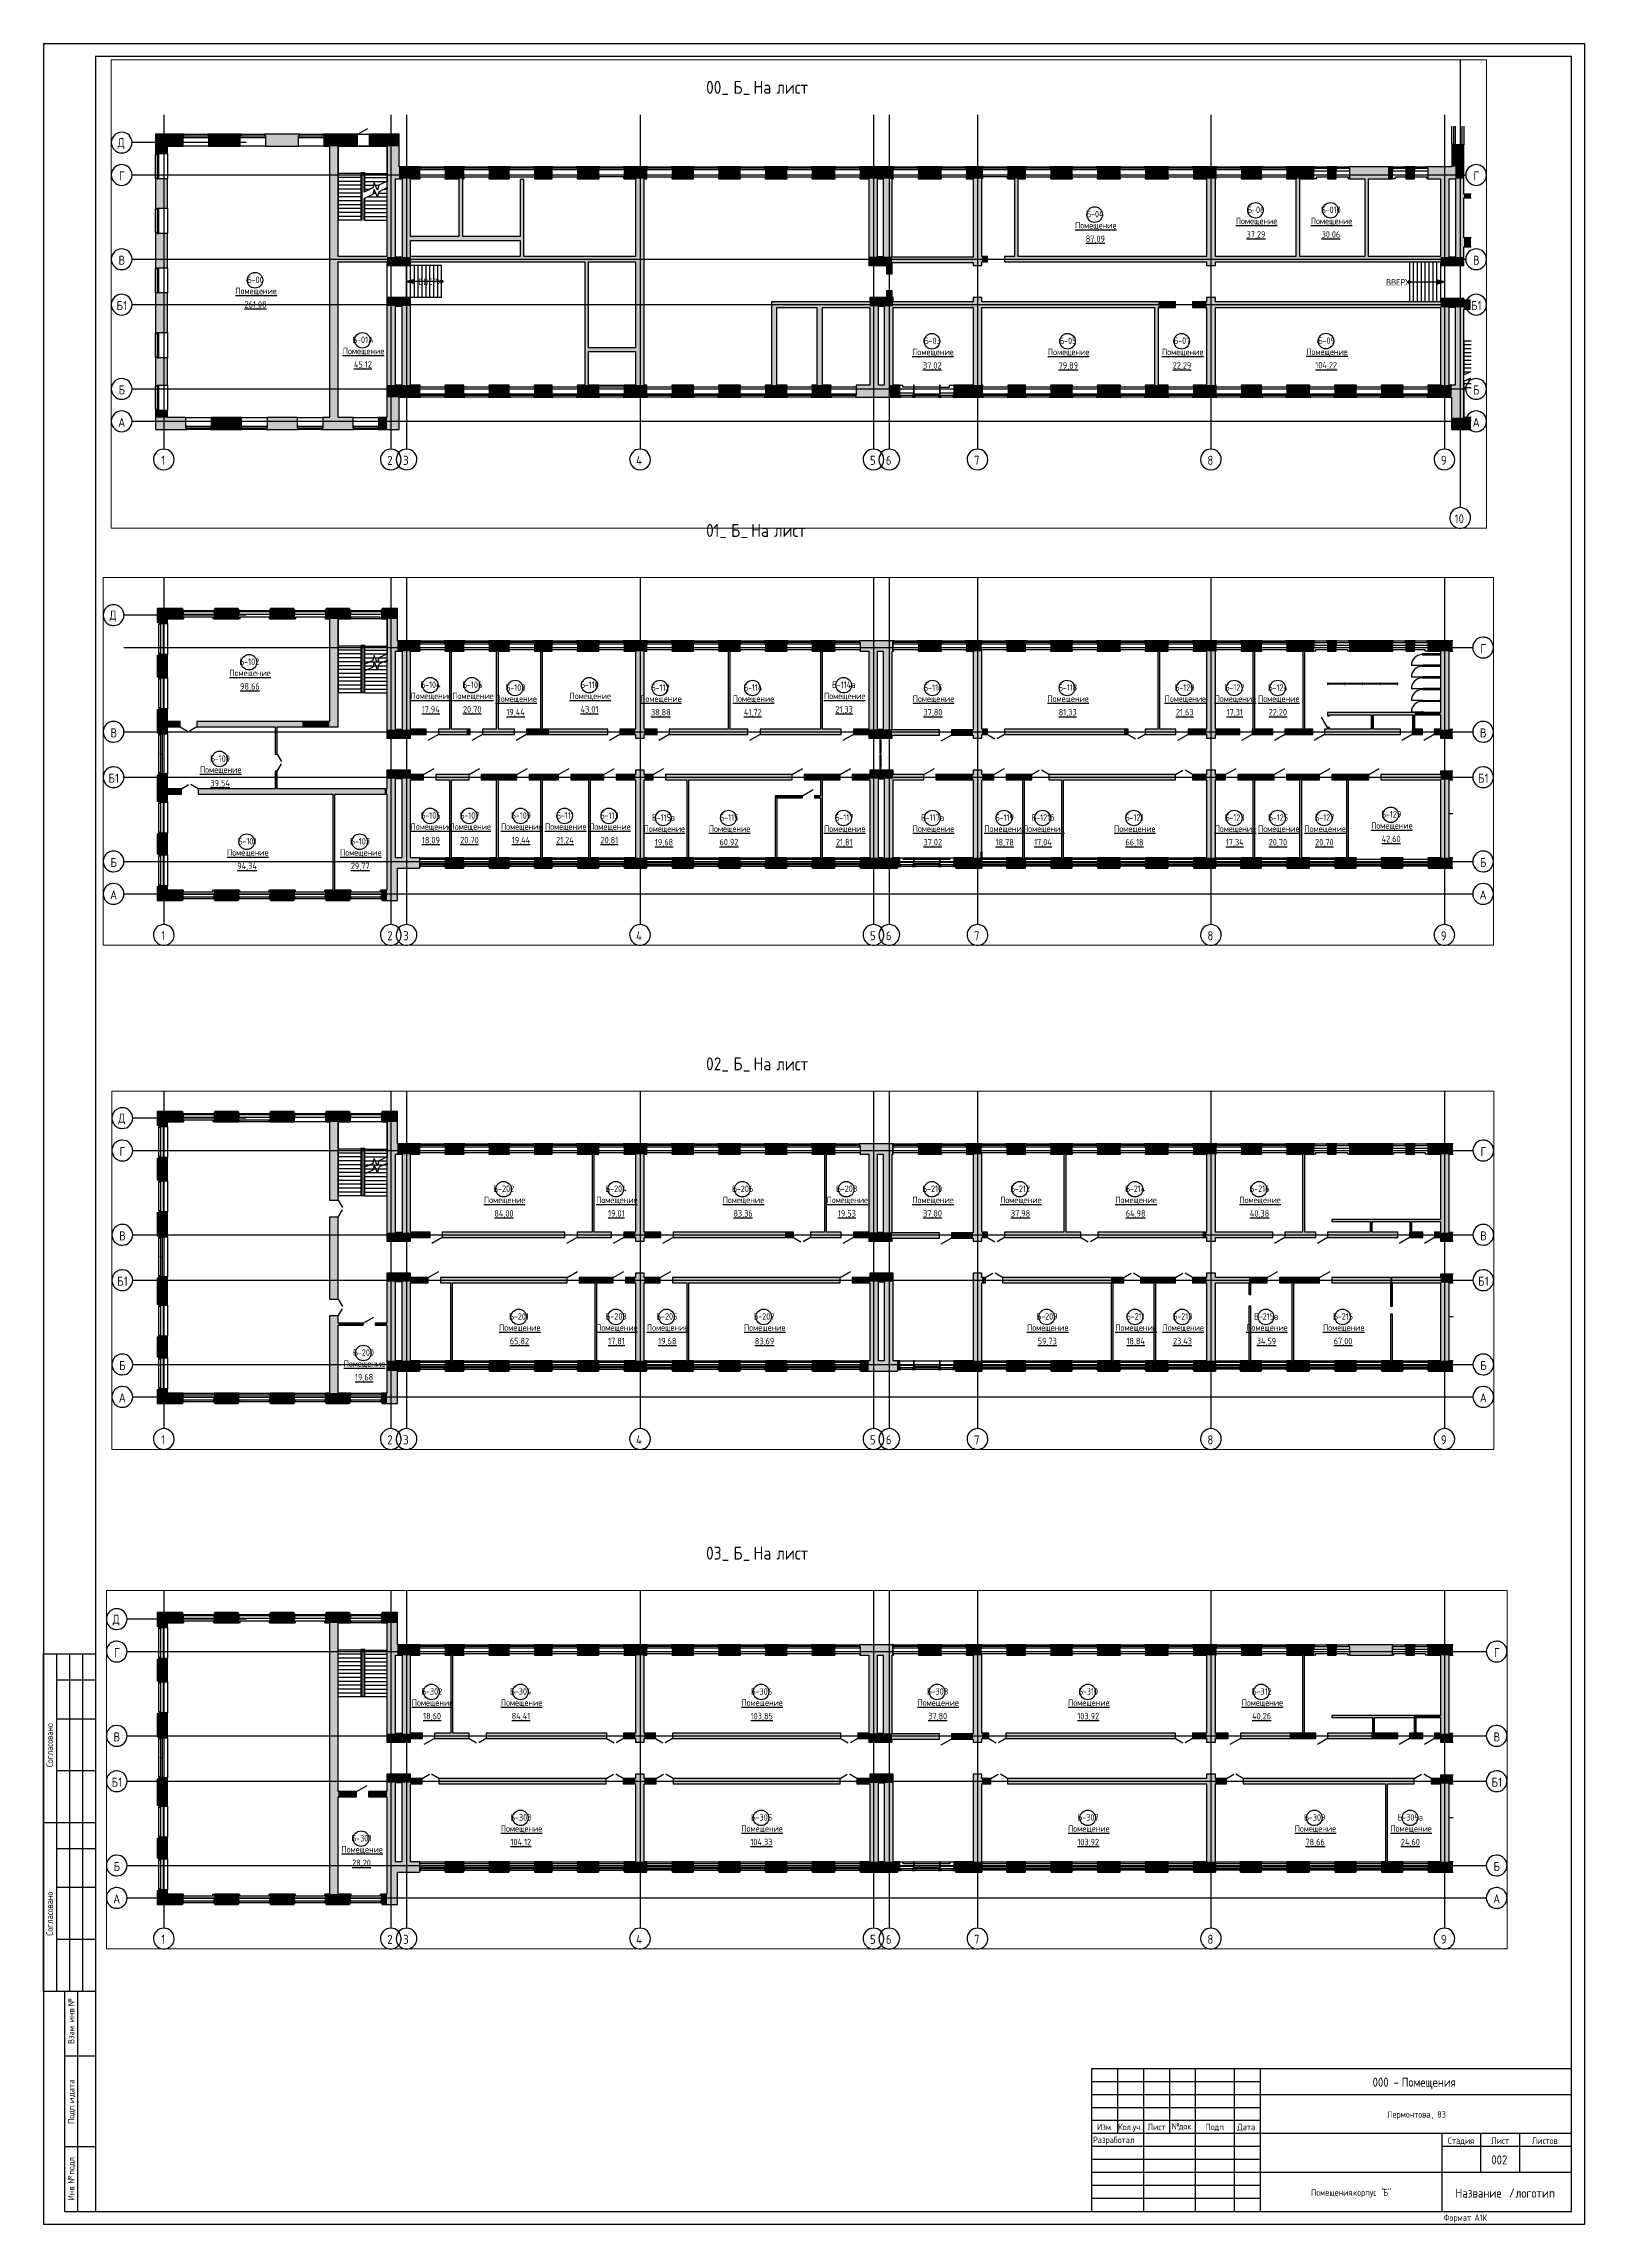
# Paper-space layout 'Layout1' of a CAD drawing. Extents: x -594 to 0, y 0 to 841.
# The model-space entities are those that its viewports show. They can reach past a viewport. Long polylines and large blocks are cut down to what shows.
import ezdxf

# ---------------------------------------------------------------- set-up
doc = ezdxf.new("R2010")
doc.units = 0
for name, pattern in [('ADSK_ЛИНИЯ_СЕТКИ', [21, 12, -3, 3, -3]), ('ADSK_СВЕРХУ', [4.5, 3, -1.5]), ('ADSK_ШТРИХ_Ш3_П1_5', [4.5, 3, -1.5])]:
    doc.linetypes.add(name, pattern=pattern)
doc.layers.get('0').update_dxf_attribs({"linetype": 'CONTINUOUS'})
for name, color, linetype in [('_РАЗДЕЛИТЕЛЬ_ПОМЕЩЕНИЙ_', 4, 'ADSK_ШТРИХ_Ш3_П1_5'), ('ДВЕРИ', 7, 'CONTINUOUS'), ('ИМПОСТЫ_ВИТРАЖА', 7, 'CONTINUOUS'), ('КАРКАС_ИМПОСТ', 7, 'CONTINUOUS'), ('ЛЕСТНИЦЫ', 7, 'CONTINUOUS'), ('МАРКИ_ПОМЕЩЕНИЙ', 7, 'CONTINUOUS'), ('ОБЫЧНЫЕ_ЛИНИИ', 7, 'CONTINUOUS'), ('ОГРАЖДЕНИЕ', 7, 'CONTINUOUS'), ('ОКНА', 7, 'CONTINUOUS'), ('ОСИ', 7, 'CONTINUOUS'), ('ОСНОВНЫЕ_НАДПИСИ', 7, 'CONTINUOUS'), ('ОСТЕКЛЕНИЕ', 7, 'CONTINUOUS'), ('ПАНЕЛИ_ВИТРАЖА', 7, 'CONTINUOUS'), ('ПАНЕЛЬ', 7, 'CONTINUOUS'), ('ПЕРЕКРЫТИЯ', 7, 'CONTINUOUS'), ('ПОРУЧНИ', 7, 'CONTINUOUS'), ('ПРОСМОТР_ЗАГОЛОВКОВ', 7, 'CONTINUOUS'), ('СТЕНЫ', 7, 'CONTINUOUS'), ('СТЕНЫ_РАЗРЕЗ', 7, 'CONTINUOUS'), ('СТЕНЫ_ШТРИХОВКА', 7, 'CONTINUOUS'), ('СТРЕЛКИ_ВВЕРХ', 7, 'CONTINUOUS'), ('ТОНКИЕ_ЛИНИИ', 7, 'CONTINUOUS'), ('ТРАЕКТОРИИ_ЛЕСТНИЦЫ', 7, 'CONTINUOUS')]:
    doc.layers.add(name, color=color, linetype=linetype)
doc.styles.add('GOST_COMMON', font='GOST Common.ttf', dxfattribs={"width": 0.9, "height": 500})
doc.styles.add('GOST_COMMON_1', font='GOST Common.ttf', dxfattribs={"width": 0.9, "height": 700})
doc.styles.add('GOST_COMMON_2', font='GOST Common.ttf', dxfattribs={"width": 0.9, "height": 2.5})
doc.styles.add('GOST_COMMON_3', font='GOST Common.ttf', dxfattribs={"width": 0.9, "height": 3.5})
doc.styles.add('GOST_COMMON_4', font='GOST Common.ttf', dxfattribs={"width": 0.9, "height": 5})

psp = doc.layouts.get("Layout1")

# ---------------------------------------------------------------- texts
at = {"layer": 'ОСНОВНЫЕ_НАДПИСИ', "attachment_point": 1}
for s, insert, char_height, width, style in [('000 - ', (-81.651016, 56.581836), 3.5, 13.564552, 'GOST_COMMON_3'), ('Помещения', (-70.459141, 56.581836), 3.5, 26.479738, 'GOST_COMMON_3'), ('Лермонтова', (-76.053546, 43.663154), 2.5, 20.707588, 'GOST_COMMON_2'), (', 83', (-58.968077, 43.663154), 2.5, 5.77215, 'GOST_COMMON_2'), ('Разработал', (-189.469119, 33.836803), 2.5, 20.707588, 'GOST_COMMON_2'), ('002', (-35.880082, 26.618962), 3.5, 8.225314, 'GOST_COMMON_3'), ('Помещения', (-105.362448, 13.540259), 2.5, 18.759488, 'GOST_COMMON_2'), ('\\fGOST Common|b0|i0|c204|p34|;\\W.9; ', (-89.884323, 13.540259), 2.5, 0.937974, 'GOST_COMMON_2'), ('корпус', (-89.110416, 13.540259), 2.5, 11.399996, 'GOST_COMMON_2'), (' "', (-79.704479, 13.540259), 2.5, 2.597468, 'GOST_COMMON_2'), ('\\fGOST Common|b0|i0|c204|p34|;\\W.9;Б', (-77.561354, 13.540259), 2.5, 2.164556, 'GOST_COMMON_2'), ('\\fGOST Common|b0|i0|c204|p34|;\\W.9;"', (-75.775416, 13.540259), 2.5, 1.659493, 'GOST_COMMON_2')]:
    psp.add_mtext(s, dxfattribs=dict(at, insert=insert, char_height=char_height, width=width, style=style))
at = {"layer": 'ПРОСМОТР_ЗАГОЛОВКОВ', "char_height": 5, "attachment_point": 1, "style": 'GOST_COMMON_4'}
for s, insert, width in [('00_', (-338.601075, 826.648007), 12.770882), ('\\fGOST Common|b0|i0|c204|p34|;\\W.9;Б', (-328.064044, 826.648007), 4.401264), ('На', (-320.324981, 826.648007), 8.802529), ('\\fGOST Common|b0|i0|c204|p34|;\\W.9; ', (-313.062169, 826.648007), 1.875949), ('лист', (-311.514356, 826.648007), 16.16202), ('\\fGOST Common|b0|i0|c204|p34|;\\W.9;_', (-324.432637, 826.648007), 4.978479), ('01_', (-338.601075, 655.756341), 11.688604), ('\\fGOST Common|b0|i0|c204|p34|;\\W.9;Б', (-328.957012, 655.756341), 4.401264), ('\\fGOST Common|b0|i0|c204|p34|;\\W.9;_', (-325.325606, 655.756341), 4.978479), ('На', (-321.21795, 655.756341), 8.802529), ('\\fGOST Common|b0|i0|c204|p34|;\\W.9; ', (-313.955137, 655.756341), 1.875949), ('лист', (-312.407325, 655.756341), 16.16202), ('02_', (-338.601075, 450.048554), 12.770882), ('\\fGOST Common|b0|i0|c204|p34|;\\W.9;Б', (-328.064044, 450.048554), 4.401264), ('На', (-320.324981, 450.048554), 8.802529), ('\\fGOST Common|b0|i0|c204|p34|;\\W.9; ', (-313.062169, 450.048554), 1.875949), ('лист', (-311.514356, 450.048554), 16.16202), ('\\fGOST Common|b0|i0|c204|p34|;\\W.9;_', (-324.432637, 450.048554), 4.978479), ('03_', (-338.601075, 261.357915), 12.770882), ('\\fGOST Common|b0|i0|c204|p34|;\\W.9;Б', (-328.064044, 261.357915), 4.401264), ('На', (-320.324981, 261.357915), 8.802529), ('\\fGOST Common|b0|i0|c204|p34|;\\W.9; ', (-313.062169, 261.357915), 1.875949), ('\\fGOST Common|b0|i0|c204|p34|;\\W.9;_', (-324.432637, 261.357915), 4.978479), ('лист', (-311.514356, 261.357915), 16.16202)]:
    psp.add_mtext(s, dxfattribs=dict(at, insert=insert, width=width))

msp = doc.modelspace()

# ---------------------------------------------------------------- texts
at = {"layer": 'МАРКИ_ПОМЕЩЕНИЙ', "char_height": 500, "attachment_point": 1, "style": 'GOST_COMMON'}
for s, insert, width in [('\\fGOST Common|b0|i0|c204|p34|;\\W.9;Б', (6446.745715, 18941.68105), 432.91125), ('-102', (6803.933215, 18941.68105), 1443.0375), ('\\LПомещение', (5672.745715, 18079.18105), 3751.8975), ('\\L98,66', (6500.745715, 17041.68105), 1746.075375), ('\\fGOST Common|b0|i0|c204|p34|;\\W.9;Б', (20398.75771, 17169.141894), 432.91125), ('-104', (20755.94521, 17169.141894), 1486.328625), ('\\fGOST Common|b0|i0|c204|p34|;\\W.9;Б', (23631.362621, 17169.141894), 432.91125), ('-106', (23988.550121, 17169.141894), 1443.0375), ('\\fGOST Common|b0|i0|c204|p34|;\\W.9;Б', (26966.139678, 16948.530059), 432.91125), ('-108', (27323.327178, 16948.530059), 1443.0375), ('\\fGOST Common|b0|i0|c204|p34|;\\W.9;Б', (32722.016622, 17169.141894), 432.91125), ('-110', (33079.204122, 17169.141894), 1327.5945), ('\\fGOST Common|b0|i0|c204|p34|;\\W.9;Б', (38171.823451, 16948.530059), 432.91125), ('-112', (38529.010951, 16948.530059), 1327.5945), ('\\fGOST Common|b0|i0|c204|p34|;\\W.9;Б', (45295.779073, 16948.530059), 432.91125), ('-114', (45652.966573, 16948.530059), 1370.885625), ('\\fGOST Common|b0|i0|c204|p34|;\\W.9;Б', (52146.749625, 17169.141894), 432.91125), ('-114', (52503.937125, 17169.141894), 1370.885625), ('\\fGOST Common|b0|i0|c204|p34|;\\W.9;а', (53635.030875, 17169.141894), 432.91125), ('\\fGOST Common|b0|i0|c204|p34|;\\W.9;Б', (59185.904683, 16948.530059), 432.91125), ('-116', (59543.092183, 16948.530059), 1327.5945), ('\\fGOST Common|b0|i0|c204|p34|;\\W.9;Б', (69568.710951, 16948.530059), 432.91125), ('-118', (69925.898451, 16948.530059), 1327.5945), ('\\fGOST Common|b0|i0|c204|p34|;\\W.9;Б', (78556.127638, 16948.530059), 432.91125), ('-120', (78913.315138, 16948.530059), 1443.0375), ('\\fGOST Common|b0|i0|c204|p34|;\\W.9;Б', (82416.479372, 16948.530059), 432.91125), ('-122', (82773.666872, 16948.530059), 1443.0375), ('\\fGOST Common|b0|i0|c204|p34|;\\W.9;Б', (85742.399962, 16948.530059), 432.91125), ('-124', (86099.587462, 16948.530059), 1486.328625), ('\\fGOST Common|b0|i0|c204|p34|;\\W.9;Б', (143203.446569, 17090.727627), 432.91125), ('-202', (143560.634069, 17090.727627), 1558.4805), ('\\fGOST Common|b0|i0|c204|p34|;\\W.9;Б', (151841.050597, 17090.727627), 432.91125), ('-204', (152198.238097, 17090.727627), 1601.771625), ('\\fGOST Common|b0|i0|c204|p34|;\\W.9;Б', (161615.509336, 17090.727627), 432.91125), ('-206', (161972.696836, 17090.727627), 1558.4805), ('\\fGOST Common|b0|i0|c204|p34|;\\W.9;Б', (169624.889455, 17090.727627), 432.91125), ('-208', (169982.076955, 17090.727627), 1558.4805), ('\\fGOST Common|b0|i0|c204|p34|;\\W.9;Б', (176283.353177, 17090.727627), 432.91125), ('-210', (176640.540677, 17090.727627), 1443.0375), ('\\fGOST Common|b0|i0|c204|p34|;\\W.9;Б', (183057.425345, 17090.727627), 432.91125), ('-212', (183414.612845, 17090.727627), 1443.0375), ('\\fGOST Common|b0|i0|c204|p34|;\\W.9;Б', (191915.795772, 17090.727627), 432.91125), ('-214', (192272.983272, 17090.727627), 1486.328625), ('\\fGOST Common|b0|i0|c204|p34|;\\W.9;Б', (201505.352291, 17090.727627), 432.91125), ('-216', (201862.539791, 17090.727627), 1443.0375), ('\\fGOST Common|b0|i0|c204|p34|;\\W.9;Б', (255412.449319, 16958.762592), 432.91125), ('-302', (255769.636819, 16958.762592), 1558.4805), ('\\fGOST Common|b0|i0|c204|p34|;\\W.9;Б', (262261.840657, 16958.762592), 432.91125), ('-304', (262619.028157, 16958.762592), 1601.771625), ('\\fGOST Common|b0|i0|c204|p34|;\\W.9;Б', (280827.696922, 16958.762592), 432.91125), ('-306', (281184.884422, 16958.762592), 1558.4805), ('\\fGOST Common|b0|i0|c204|p34|;\\W.9;Б', (294402.598863, 16958.762592), 432.91125), ('-308', (294759.786363, 16958.762592), 1558.4805), ('\\fGOST Common|b0|i0|c204|p34|;\\W.9;Б', (306066.429132, 16958.762592), 432.91125), ('-310', (306423.616632, 16958.762592), 1443.0375), ('\\fGOST Common|b0|i0|c204|p34|;\\W.9;Б', (319445.908905, 16958.762592), 432.91125), ('-312', (319803.096405, 16958.762592), 1443.0375), ('\\fGOST Common|b0|i0|c204|p34|;\\W.9;Б', (424916.395671, 17016.187892), 432.91125), ('-04', (425273.583171, 17016.187892), 1212.1515), ('\\fGOST Common|b0|i0|c204|p34|;\\W.9;Б', (437332.998197, 17347.860229), 432.91125), ('-06', (437690.185697, 17347.860229), 1168.860375), ('\\fGOST Common|b0|i0|c204|p34|;\\W.9;Б', (443002.953655, 17347.860229), 432.91125), ('-010', (443360.141155, 17347.860229), 1443.0375), ('\\LПомещение', (19642.75771, 16306.641894), 3751.8975), ('\\L17,94', (20500.45771, 15269.141894), 1673.9235), ('\\LПомещение', (22857.362621, 16306.641894), 3751.8975), ('\\L20,70', (23685.362621, 15269.141894), 1746.075375), ('\\LПомещение', (26192.139678, 16086.030059), 3751.8975), ('\\LПомещение', (31900.316622, 16306.641894), 3751.8975), ('\\L43,01', (32758.016622, 15269.141894), 1673.9235), ('\\LПомещение', (37350.123451, 16086.030059), 3751.8975), ('\\LПомещение', (44491.179073, 16086.030059), 3751.8975), ('\\LПомещение', (51521.249625, 16306.641894), 3751.8975), ('\\L21,33', (52396.949625, 15269.141894), 1630.632375), ('\\LПомещение', (58364.204683, 16086.030059), 3751.8975), ('\\LПомещение', (68747.010951, 16086.030059), 3751.8975), ('\\LПомещение', (77782.127638, 16086.030059), 3751.8975), ('\\LПомещение', (81642.479372, 16086.030059), 3751.8975), ('\\LПомещение', (84986.399962, 16086.030059), 3751.8975), ('\\LПомещение', (142477.146569, 16228.227627), 3751.8975), ('\\L84,00', (143287.146569, 15190.727627), 1789.3665), ('\\LПомещение', (151131.850597, 16228.227627), 3751.8975), ('\\L19,01', (152055.250597, 15190.727627), 1515.189375), ('\\LПомещение', (160889.209336, 16228.227627), 3751.8975), ('\\L83,36', (161717.209336, 15190.727627), 1746.075375), ('\\LПомещение', (168898.589455, 16228.227627), 3751.8975), ('\\L19,53', (169774.289455, 15190.727627), 1630.632375), ('\\LПомещение', (175509.353177, 16228.227627), 3751.8975), ('\\L37,80', (176337.353177, 15190.727627), 1746.075375), ('\\LПомещение', (182283.425345, 16228.227627), 3751.8975), ('\\L37,98', (183111.425345, 15190.727627), 1746.075375), ('\\LПомещение', (191159.795772, 16228.227627), 3751.8975), ('\\L64,98', (191969.795772, 15190.727627), 1789.3665), ('\\LПомещение', (200731.352291, 16228.227627), 3751.8975), ('\\L40,38', (201541.352291, 15190.727627), 1789.3665), ('\\LПомещение', (254686.149319, 16096.262592), 3751.8975), ('\\LПомещение', (261552.640657, 16096.262592), 3751.8975), ('\\LПомещение', (280101.396922, 16096.262592), 3751.8975), ('\\LПомещение', (293676.298863, 16096.262592), 3751.8975), ('\\LПомещение', (305292.429132, 16096.262592), 3751.8975), ('\\LПомещение', (318671.908905, 16096.262592), 3751.8975), ('\\LПомещение', (424046.995671, 16153.687892), 3751.8975), ('\\LПомещение', (436445.598197, 16485.360229), 3751.8975), ('\\L37,29', (437273.598197, 15447.860229), 1746.075375), ('\\LПомещение', (442228.953655, 16485.360229), 3751.8975), ('\\L30,06', (443056.953655, 15447.860229), 1746.075375), ('\\L19,44', (27031.839678, 15048.530059), 1717.214625), ('\\L38,88', (38178.123451, 15048.530059), 1746.075375), ('\\L41,72', (45348.879073, 15048.530059), 1673.9235), ('\\L37,80', (59192.204683, 15048.530059), 1746.075375), ('\\L81,33', (69622.710951, 15048.530059), 1630.632375), ('\\L21,63', (78657.827638, 15048.530059), 1630.632375), ('\\L17,31', (82565.879372, 15048.530059), 1515.189375), ('\\L22,20', (85814.399962, 15048.530059), 1746.075375), ('\\L18,60', (255561.849319, 15058.762592), 1630.632375), ('\\L84,41', (262392.340657, 15058.762592), 1717.214625), ('\\L103,85', (280815.996922, 15058.762592), 2020.2525), ('\\L37,80', (294504.298863, 15058.762592), 1746.075375), ('\\L103,92', (306007.029132, 15058.762592), 2020.2525), ('\\L40,26', (319481.908905, 15058.762592), 1789.3665), ('\\L87,09', (424874.995671, 15116.187892), 1746.075375), ('\\fGOST Common|b0|i0|c204|p34|;\\W.9;Б', (360189.173573, 11949.838672), 432.91125), ('-00', (360546.361073, 11949.838672), 1168.860375), ('\\LПомещение', (3405.149566, 10616.752015), 3751.8975), ('\\fGOST Common|b0|i0|c204|p34|;\\W.9;Б', (4179.149566, 11479.252015), 432.91125), ('-100', (4536.337066, 11479.252015), 1443.0375), ('\\LПомещение', (359301.773573, 11087.338672), 3751.8975), ('\\L39,54', (4215.149566, 9579.252015), 1789.3665), ('\\L261,08', (360016.373573, 10049.838672), 2020.2525), ('\\fGOST Common|b0|i0|c204|p34|;\\W.9;Б', (20416.75771, 7084.992193), 432.91125), ('-105', (20773.94521, 7084.992193), 1443.0375), ('\\fGOST Common|b0|i0|c204|p34|;\\W.9;Б', (23421.061365, 7084.992193), 432.91125), ('-107', (23778.248865, 7084.992193), 1443.0375), ('\\fGOST Common|b0|i0|c204|p34|;\\W.9;Б', (27386.742189, 7084.992193), 432.91125), ('-109', (27743.929689, 7084.992193), 1443.0375), ('\\fGOST Common|b0|i0|c204|p34|;\\W.9;Б', (30877.005319, 7084.992193), 432.91125), ('-111', (31234.192819, 7084.992193), 1212.1515), ('\\fGOST Common|b0|i0|c204|p34|;\\W.9;Б', (34238.0968, 7084.992193), 432.91125), ('-113', (34595.2843, 7084.992193), 1327.5945), ('\\fGOST Common|b0|i0|c204|p34|;\\W.9;Б', (38253.407584, 6922.902124), 432.91125), ('-115', (38610.595084, 6922.902124), 1327.5945), ('\\fGOST Common|b0|i0|c204|p34|;\\W.9;а', (39705.970084, 6922.902124), 432.91125), ('\\fGOST Common|b0|i0|c204|p34|;\\W.9;Б', (43460.830935, 6922.902124), 432.91125), ('-115', (43818.018435, 6922.902124), 1327.5945), ('\\fGOST Common|b0|i0|c204|p34|;\\W.9;Б', (52342.949625, 6922.902124), 432.91125), ('-117', (52700.137125, 6922.902124), 1327.5945), ('\\fGOST Common|b0|i0|c204|p34|;\\W.9;Б', (59007.704683, 6922.902124), 432.91125), ('-117', (59364.892183, 6922.902124), 1327.5945), ('\\fGOST Common|b0|i0|c204|p34|;\\W.9;а', (60460.267183, 6922.902124), 432.91125), ('\\fGOST Common|b0|i0|c204|p34|;\\W.9;Б', (64701.73903, 6922.902124), 432.91125), ('-119', (65058.92653, 6922.902124), 1327.5945), ('\\fGOST Common|b0|i0|c204|p34|;\\W.9;Б', (67523.636962, 6922.902124), 432.91125), ('-121', (67880.824462, 6922.902124), 1327.5945), ('\\fGOST Common|b0|i0|c204|p34|;\\W.9;б', (68976.199462, 6922.902124), 389.620125), ('\\fGOST Common|b0|i0|c204|p34|;\\W.9;Б', (74711.295077, 6922.902124), 432.91125), ('-121', (75068.482577, 6922.902124), 1327.5945), ('\\fGOST Common|b0|i0|c204|p34|;\\W.9;Б', (82416.479372, 6922.902124), 432.91125), ('-123', (82773.666872, 6922.902124), 1443.0375), ('\\fGOST Common|b0|i0|c204|p34|;\\W.9;Б', (85760.399962, 6922.902124), 432.91125), ('-125', (86117.587462, 6922.902124), 1443.0375), ('\\fGOST Common|b0|i0|c204|p34|;\\W.9;Б', (89339.439968, 6922.902124), 432.91125), ('-127', (89696.627468, 6922.902124), 1443.0375), ('\\fGOST Common|b0|i0|c204|p34|;\\W.9;Б', (94485.94275, 7172.783904), 432.91125), ('-129', (94843.13025, 7172.783904), 1443.0375), ('\\fGOST Common|b0|i0|c204|p34|;\\W.9;Б', (144419.515157, 7241.325579), 432.91125), ('-201', (144776.702657, 7241.325579), 1443.0375), ('\\fGOST Common|b0|i0|c204|p34|;\\W.9;Б', (151858.150597, 7241.325579), 432.91125), ('-203', (152215.338097, 7241.325579), 1558.4805), ('\\fGOST Common|b0|i0|c204|p34|;\\W.9;Б', (155769.168452, 7241.325579), 432.91125), ('-205', (156126.355952, 7241.325579), 1558.4805), ('\\fGOST Common|b0|i0|c204|p34|;\\W.9;Б', (163261.943155, 7241.325579), 432.91125), ('-207', (163619.130655, 7241.325579), 1558.4805), ('\\fGOST Common|b0|i0|c204|p34|;\\W.9;Б', (185078.65379, 7241.325579), 432.91125), ('-209', (185435.84129, 7241.325579), 1558.4805), ('\\fGOST Common|b0|i0|c204|p34|;\\W.9;Б', (191981.495772, 7241.325579), 432.91125), ('-211', (192338.683272, 7241.325579), 1327.5945), ('\\fGOST Common|b0|i0|c204|p34|;\\W.9;Б', (195573.727371, 7241.325579), 432.91125), ('-213', (195930.914871, 7241.325579), 1443.0375), ('\\fGOST Common|b0|i0|c204|p34|;\\W.9;Б', (201853.384136, 7241.325579), 432.91125), ('-215', (202210.571636, 7241.325579), 1443.0375), ('\\fGOST Common|b0|i0|c204|p34|;\\W.9;а', (203401.196636, 7241.325579), 432.91125), ('\\fGOST Common|b0|i0|c204|p34|;\\W.9;Б', (207948.562757, 7241.325579), 432.91125), ('-215', (208305.750257, 7241.325579), 1443.0375), ('\\fGOST Common|b0|i0|c204|p34|;\\W.9;Б', (262278.940657, 7244.857), 432.91125), ('-303', (262636.128157, 7244.857), 1558.4805), ('\\fGOST Common|b0|i0|c204|p34|;\\W.9;Б', (280827.696922, 7244.857), 432.91125), ('-305', (281184.884422, 7244.857), 1558.4805), ('\\fGOST Common|b0|i0|c204|p34|;\\W.9;Б', (306018.729132, 7244.857), 432.91125), ('-307', (306375.916632, 7244.857), 1558.4805), ('\\fGOST Common|b0|i0|c204|p34|;\\W.9;Б', (323490.016955, 7244.857), 432.91125), ('-309', (323847.204455, 7244.857), 1558.4805), ('\\fGOST Common|b0|i0|c204|p34|;\\W.9;Б', (330692.504167, 7244.857), 432.91125), ('-309', (331049.691667, 7244.857), 1558.4805), ('\\fGOST Common|b0|i0|c204|p34|;\\W.9;а', (332335.566667, 7244.857), 432.91125), ('\\fGOST Common|b0|i0|c204|p34|;\\W.9;Б', (368320.848421, 7320.865421), 432.91125), ('-01', (368678.035921, 7320.865421), 1053.417375), ('\\fGOST Common|b0|i0|c204|p34|;\\W.9;А', (369547.192171, 7320.865421), 490.63275), ('\\fGOST Common|b0|i0|c204|p34|;\\W.9;Б', (412382.770869, 7247.051438), 432.91125), ('-03', (412739.958369, 7247.051438), 1168.860375), ('\\fGOST Common|b0|i0|c204|p34|;\\W.9;Б', (422840.706077, 7247.051438), 432.91125), ('-05', (423197.893577, 7247.051438), 1168.860375), ('\\fGOST Common|b0|i0|c204|p34|;\\W.9;Б', (431638.412276, 7247.051438), 432.91125), ('-07', (431995.599776, 7247.051438), 1168.860375), ('\\fGOST Common|b0|i0|c204|p34|;\\W.9;Б', (442767.073554, 7260.343553), 432.91125), ('-09', (443124.261054, 7260.343553), 1168.860375), ('\\fGOST Common|b0|i0|c204|p34|;\\W.9;Б', (6314.187496, 5091.841201), 432.91125), ('-101', (6671.374996, 5091.841201), 1327.5945), ('\\fGOST Common|b0|i0|c204|p34|;\\W.9;Б', (14978.968095, 5091.841201), 432.91125), ('-103', (15336.155595, 5091.841201), 1443.0375), ('\\LПомещение', (19642.75771, 6222.492193), 3751.8975), ('\\L18,09', (20518.45771, 5184.992193), 1630.632375), ('\\LПомещение', (22647.061365, 6222.492193), 3751.8975), ('\\L20,70', (23475.061365, 5184.992193), 1746.075375), ('\\LПомещение', (26612.742189, 6222.492193), 3751.8975), ('\\L19,44', (27452.442189, 5184.992193), 1717.214625), ('\\LПомещение', (30007.605319, 6222.492193), 3751.8975), ('\\L21,24', (30865.305319, 5184.992193), 1673.9235), ('\\LПомещение', (33416.3968, 6222.492193), 3751.8975), ('\\L20,81', (34292.0968, 5184.992193), 1630.632375), ('\\LПомещение', (37609.907584, 6060.402124), 3751.8975), ('\\LПомещение', (42639.130935, 6060.402124), 3751.8975), ('\\LПомещение', (51521.249625, 6060.402124), 3751.8975), ('\\LПомещение', (58364.204683, 6060.402124), 3751.8975), ('\\LПомещение', (63880.03903, 6060.402124), 3751.8975), ('\\LПомещение', (66862.136962, 6060.402124), 3751.8975), ('\\LПомещение', (73889.595077, 6060.402124), 3751.8975), ('\\LПомещение', (81642.479372, 6060.402124), 3751.8975), ('\\LПомещение', (84986.399962, 6060.402124), 3751.8975), ('\\LПомещение', (88565.439968, 6060.402124), 3751.8975), ('\\LПомещение', (93711.94275, 6310.283904), 3751.8975), ('\\L42,60', (94521.94275, 5272.783904), 1789.3665), ('\\LПомещение', (143645.515157, 6378.825579), 3751.8975), ('\\L65,82', (144473.515157, 5341.325579), 1746.075375), ('\\LПомещение', (151131.850597, 6378.825579), 3751.8975), ('\\L17,81', (152055.250597, 5341.325579), 1515.189375), ('\\LПомещение', (155042.868452, 6378.825579), 3751.8975), ('\\L19,68', (155918.568452, 5341.325579), 1630.632375), ('\\LПомещение', (162535.643155, 6378.825579), 3751.8975), ('\\L83,69', (163363.643155, 5341.325579), 1746.075375), ('\\LПомещение', (184352.35379, 6378.825579), 3751.8975), ('\\L59,73', (185180.35379, 5341.325579), 1746.075375), ('\\LПомещение', (191159.795772, 6378.825579), 3751.8975), ('\\L18,84', (192017.495772, 5341.325579), 1673.9235), ('\\LПомещение', (194799.727371, 6378.825579), 3751.8975), ('\\L23,43', (195609.727371, 5341.325579), 1789.3665), ('\\LПомещение', (201257.584136, 6378.825579), 3751.8975), ('\\L34,59', (202067.584136, 5341.325579), 1789.3665), ('\\LПомещение', (207174.562757, 6378.825579), 3751.8975), ('\\L67,00', (208002.562757, 5341.325579), 1746.075375), ('\\fGOST Common|b0|i0|c204|p34|;\\W.9;Б', (250034.488279, 5641.48561), 432.91125), ('-301', (250391.675779, 5641.48561), 1443.0375), ('\\LПомещение', (261552.640657, 6382.357), 3751.8975), ('\\L104,12', (262297.840657, 5344.857), 1948.100625), ('\\LПомещение', (280101.396922, 6382.357), 3751.8975), ('\\L104,33', (280797.996922, 5344.857), 2063.543625), ('\\LПомещение', (305292.429132, 6382.357), 3751.8975), ('\\L103,92', (306007.029132, 5344.857), 2020.2525), ('\\LПомещение', (322763.716955, 6382.357), 3751.8975), ('\\L78,66', (323591.716955, 5344.857), 1746.075375), ('\\LПомещение', (330144.404167, 6382.357), 3751.8975), ('\\L24,60', (330954.404167, 5344.857), 1789.3665), ('\\LПомещение', (367588.248421, 6458.365421), 3751.8975), ('\\L45,12', (368445.948421, 5420.865421), 1673.9235), ('\\LПомещение', (411495.370869, 6384.551438), 3751.8975), ('\\L37,02', (412323.370869, 5347.051438), 1746.075375), ('\\LПомещение', (421953.306077, 6384.551438), 3751.8975), ('\\L79,89', (422781.306077, 5347.051438), 1746.075375), ('\\LПомещение', (430751.012276, 6384.551438), 3751.8975), ('\\L22,29', (431579.012276, 5347.051438), 1746.075375), ('\\LПомещение', (441879.673554, 6397.843553), 3751.8975), ('\\L104,22', (442576.273554, 5360.343553), 2063.543625), ('\\LПомещение', (5492.487496, 4229.341201), 3751.8975), ('\\LПомещение', (14204.968095, 4229.341201), 3751.8975), ('\\L19,68', (38485.607584, 5022.902124), 1630.632375), ('\\L60,92', (43467.130935, 5022.902124), 1746.075375), ('\\L21,81', (52444.649625, 5022.902124), 1515.189375), ('\\L37,02', (59192.204683, 5022.902124), 1746.075375), ('\\L18,78', (64755.73903, 5022.902124), 1630.632375), ('\\L17,04', (67719.836962, 5022.902124), 1673.9235), ('\\L66,18', (74765.295077, 5022.902124), 1630.632375), ('\\L17,34', (82500.179372, 5022.902124), 1673.9235), ('\\L20,70', (85814.399962, 5022.902124), 1746.075375), ('\\L20,70', (89393.439968, 5022.902124), 1746.075375), ('\\LПомещение', (131664.232804, 3594.685427), 3751.8975), ('\\fGOST Common|b0|i0|c204|p34|;\\W.9;Б', (132390.532804, 4457.185427), 432.91125), ('-200', (132747.720304, 4457.185427), 1558.4805), ('\\LПомещение', (249260.488279, 4778.98561), 3751.8975), ('\\L28,20', (250088.488279, 3741.48561), 1746.075375), ('\\L94,34', (6284.487496, 3191.841201), 1832.657625), ('\\L29,77', (15032.968095, 3191.841201), 1746.075375), ('\\L19,68', (132539.932804, 2557.185427), 1630.632375)]:
    msp.add_mtext(s, dxfattribs=dict(at, insert=insert, width=width))
at = {"layer": 'ОСИ', "char_height": 700, "attachment_point": 1, "style": 'GOST_COMMON_1'}
for s, insert, width in [('\\fGOST Common|b0|i0|c204|p34|;\\W.9;Д', (-3570.152971, 22631.615975), 692.658), ('\\fGOST Common|b0|i0|c204|p34|;\\W.9;Д', (114281.26165, 22631.615975), 692.658), ('\\fGOST Common|b0|i0|c204|p34|;\\W.9;Д', (231622.310187, 22631.615975), 692.658), ('\\fGOST Common|b0|i0|c204|p34|;\\W.9;Д', (350225.820843, 22631.615975), 692.658), ('\\fGOST Common|b0|i0|c204|p34|;\\W.9;Г', (102130.726852, 20058.280013), 548.35425), ('\\fGOST Common|b0|i0|c204|p34|;\\W.9;Г', (114384.831481, 20058.280013), 548.35425), ('\\fGOST Common|b0|i0|c204|p34|;\\W.9;Г', (219325.877769, 20058.280013), 548.35425), ('\\fGOST Common|b0|i0|c204|p34|;\\W.9;Г', (231725.880018, 20058.280013), 548.35425), ('\\fGOST Common|b0|i0|c204|p34|;\\W.9;Г', (338125.902513, 20058.280013), 548.35425), ('\\fGOST Common|b0|i0|c204|p34|;\\W.9;Г', (350329.390674, 20058.280013), 548.35425), ('\\fGOST Common|b0|i0|c204|p34|;\\W.9;Г', (454764.272287, 20058.280013), 548.35425), ('\\fGOST Common|b0|i0|c204|p34|;\\W.9;В', (-3496.283141, 13558.280013), 620.506125), ('\\fGOST Common|b0|i0|c204|p34|;\\W.9;В', (102101.026852, 13558.280013), 620.506125), ('\\fGOST Common|b0|i0|c204|p34|;\\W.9;В', (114355.131481, 13558.280013), 620.506125), ('\\fGOST Common|b0|i0|c204|p34|;\\W.9;В', (219296.177769, 13558.280013), 620.506125), ('\\fGOST Common|b0|i0|c204|p34|;\\W.9;В', (231696.180018, 13558.280013), 620.506125), ('\\fGOST Common|b0|i0|c204|p34|;\\W.9;В', (338096.202513, 13558.280013), 620.506125), ('\\fGOST Common|b0|i0|c204|p34|;\\W.9;В', (350299.690674, 13558.280013), 620.506125), ('\\fGOST Common|b0|i0|c204|p34|;\\W.9;В', (454734.572287, 13558.280013), 620.506125), ('\\fGOST Common|b0|i0|c204|p34|;\\W.9;Б', (-3651.083141, 10058.280013), 620.506125), ('\\fGOST Common|b0|i0|c204|p34|;\\W.9;1', (-3139.114391, 10058.280013), 375.18975), ('\\fGOST Common|b0|i0|c204|p34|;\\W.9;Б', (101946.226852, 10058.280013), 620.506125), ('\\fGOST Common|b0|i0|c204|p34|;\\W.9;1', (102458.195602, 10058.280013), 375.18975), ('\\fGOST Common|b0|i0|c204|p34|;\\W.9;Б', (114200.331481, 10058.280013), 620.506125), ('\\fGOST Common|b0|i0|c204|p34|;\\W.9;1', (114712.300231, 10058.280013), 375.18975), ('\\fGOST Common|b0|i0|c204|p34|;\\W.9;Б', (219141.377769, 10058.280013), 620.506125), ('\\fGOST Common|b0|i0|c204|p34|;\\W.9;1', (219653.346519, 10058.280013), 375.18975), ('\\fGOST Common|b0|i0|c204|p34|;\\W.9;Б', (231541.380018, 10058.280013), 620.506125), ('\\fGOST Common|b0|i0|c204|p34|;\\W.9;1', (232053.348768, 10058.280013), 375.18975), ('\\fGOST Common|b0|i0|c204|p34|;\\W.9;Б', (337941.402513, 10058.280013), 620.506125), ('\\fGOST Common|b0|i0|c204|p34|;\\W.9;1', (338453.371263, 10058.280013), 375.18975), ('\\fGOST Common|b0|i0|c204|p34|;\\W.9;Б', (350144.890674, 10058.280013), 620.506125), ('\\fGOST Common|b0|i0|c204|p34|;\\W.9;1', (350656.859424, 10058.280013), 375.18975), ('\\fGOST Common|b0|i0|c204|p34|;\\W.9;Б', (454579.772287, 10058.280013), 620.506125), ('\\fGOST Common|b0|i0|c204|p34|;\\W.9;1', (455091.741037, 10058.280013), 375.18975), ('\\fGOST Common|b0|i0|c204|p34|;\\W.9;Б', (-3496.283141, 3558.280013), 620.506125), ('\\fGOST Common|b0|i0|c204|p34|;\\W.9;Б', (102101.026852, 3558.280013), 620.506125), ('\\fGOST Common|b0|i0|c204|p34|;\\W.9;Б', (114355.131481, 3558.280013), 620.506125), ('\\fGOST Common|b0|i0|c204|p34|;\\W.9;Б', (219296.177769, 3558.280013), 620.506125), ('\\fGOST Common|b0|i0|c204|p34|;\\W.9;Б', (231696.180018, 3558.280013), 620.506125), ('\\fGOST Common|b0|i0|c204|p34|;\\W.9;Б', (338096.202513, 3558.280013), 620.506125), ('\\fGOST Common|b0|i0|c204|p34|;\\W.9;Б', (350299.690674, 3558.280013), 620.506125), ('\\fGOST Common|b0|i0|c204|p34|;\\W.9;Б', (454734.572287, 3558.280013), 620.506125), ('\\fGOST Common|b0|i0|c204|p34|;\\W.9;А', (-3525.983141, 1058.280013), 692.658), ('\\fGOST Common|b0|i0|c204|p34|;\\W.9;А', (102071.326852, 1058.280013), 692.658), ('\\fGOST Common|b0|i0|c204|p34|;\\W.9;А', (114325.431481, 1058.280013), 692.658), ('\\fGOST Common|b0|i0|c204|p34|;\\W.9;А', (219266.477769, 1058.280013), 692.658), ('\\fGOST Common|b0|i0|c204|p34|;\\W.9;А', (231666.480018, 1058.280013), 692.658), ('\\fGOST Common|b0|i0|c204|p34|;\\W.9;А', (338066.502513, 1058.280013), 692.658), ('\\fGOST Common|b0|i0|c204|p34|;\\W.9;А', (350269.990674, 1058.280013), 692.658), ('\\fGOST Common|b0|i0|c204|p34|;\\W.9;А', (454704.872287, 1058.280013), 692.658), ('\\fGOST Common|b0|i0|c204|p34|;\\W.9;1', (418.180386, -2092.186505), 375.18975), ('\\fGOST Common|b0|i0|c204|p34|;\\W.9;2', (17847.080386, -2092.186505), 548.35425), ('\\fGOST Common|b0|i0|c204|p34|;\\W.9;3', (19073.380386, -2092.186505), 533.923875), ('\\fGOST Common|b0|i0|c204|p34|;\\W.9;4', (37037.380386, -2092.186505), 620.506125), ('\\fGOST Common|b0|i0|c204|p34|;\\W.9;5', (55067.080386, -2092.186505), 548.35425), ('\\fGOST Common|b0|i0|c204|p34|;\\W.9;6', (56287.080386, -2092.186505), 548.35425), ('\\fGOST Common|b0|i0|c204|p34|;\\W.9;7', (63087.080386, -2092.186505), 548.35425), ('\\fGOST Common|b0|i0|c204|p34|;\\W.9;8', (81087.080386, -2092.186505), 548.35425), ('\\fGOST Common|b0|i0|c204|p34|;\\W.9;9', (99087.080386, -2092.186505), 548.35425), ('\\fGOST Common|b0|i0|c204|p34|;\\W.9;1', (117596.76116, -2176.626044), 375.18975), ('\\fGOST Common|b0|i0|c204|p34|;\\W.9;2', (135025.66116, -2176.626044), 548.35425), ('\\fGOST Common|b0|i0|c204|p34|;\\W.9;3', (136251.96116, -2176.626044), 533.923875), ('\\fGOST Common|b0|i0|c204|p34|;\\W.9;4', (154215.96116, -2176.626044), 620.506125), ('\\fGOST Common|b0|i0|c204|p34|;\\W.9;5', (172245.66116, -2176.626044), 548.35425), ('\\fGOST Common|b0|i0|c204|p34|;\\W.9;6', (173465.66116, -2176.626044), 548.35425), ('\\fGOST Common|b0|i0|c204|p34|;\\W.9;7', (180265.66116, -2176.626044), 548.35425), ('\\fGOST Common|b0|i0|c204|p34|;\\W.9;8', (198265.66116, -2176.626044), 548.35425), ('\\fGOST Common|b0|i0|c204|p34|;\\W.9;9', (216265.66116, -2176.626044), 548.35425), ('\\fGOST Common|b0|i0|c204|p34|;\\W.9;1', (235367.071771, -2059.196631), 375.18975), ('\\fGOST Common|b0|i0|c204|p34|;\\W.9;2', (252795.971771, -2059.196631), 548.35425), ('\\fGOST Common|b0|i0|c204|p34|;\\W.9;3', (254022.271771, -2059.196631), 533.923875), ('\\fGOST Common|b0|i0|c204|p34|;\\W.9;4', (271986.271771, -2059.196631), 620.506125), ('\\fGOST Common|b0|i0|c204|p34|;\\W.9;5', (290015.971771, -2059.196631), 548.35425), ('\\fGOST Common|b0|i0|c204|p34|;\\W.9;6', (291235.971771, -2059.196631), 548.35425), ('\\fGOST Common|b0|i0|c204|p34|;\\W.9;7', (298035.971771, -2059.196631), 548.35425), ('\\fGOST Common|b0|i0|c204|p34|;\\W.9;8', (316035.971771, -2059.196631), 548.35425), ('\\fGOST Common|b0|i0|c204|p34|;\\W.9;9', (334035.971771, -2059.196631), 548.35425), ('\\fGOST Common|b0|i0|c204|p34|;\\W.9;1', (353587.374116, -1874.631883), 375.18975), ('\\fGOST Common|b0|i0|c204|p34|;\\W.9;2', (371016.274116, -1874.631883), 548.35425), ('\\fGOST Common|b0|i0|c204|p34|;\\W.9;3', (372242.574116, -1874.631883), 533.923875), ('\\fGOST Common|b0|i0|c204|p34|;\\W.9;4', (390206.574116, -1874.631883), 620.506125), ('\\fGOST Common|b0|i0|c204|p34|;\\W.9;5', (408236.274116, -1874.631883), 548.35425), ('\\fGOST Common|b0|i0|c204|p34|;\\W.9;6', (409456.274116, -1874.631883), 548.35425), ('\\fGOST Common|b0|i0|c204|p34|;\\W.9;7', (416256.274116, -1874.631883), 548.35425), ('\\fGOST Common|b0|i0|c204|p34|;\\W.9;8', (434256.274116, -1874.631883), 548.35425), ('\\fGOST Common|b0|i0|c204|p34|;\\W.9;9', (452256.274116, -1874.631883), 548.35425), ('10', (453321.474116, -6376.890299), 923.544)]:
    msp.add_mtext(s, dxfattribs=dict(at, insert=insert, width=width))
at = {"layer": 'ТРАЕКТОРИИ_ЛЕСТНИЦЫ', "char_height": 500, "width": 2147.798128, "attachment_point": 1, "style": 'GOST_COMMON'}
for insert in [(373415.310324, 11793.349657), (448035.310324, 11762.399224)]:
    msp.add_mtext('ВВЕРХ', dxfattribs=dict(at, insert=insert))

# ---------------------------------------------------------------- blocks, each defined once
blk = doc.blocks.new('ADSK_ОСНОВНАЯНАДПИСЬФОРМА3')
at = {"layer": 'ОБЫЧНЫЕ_ЛИНИИ'}
for p, q in [((-786, 71.5), (-786, 6.5)), ((-786, 6.5), (-786, -58.5)), ((-778, 6.5), (-766, 6.5)), ((-778, -58.5), (-766, -58.5))]:
    blk.add_line(p, q, dxfattribs=at)
at = {"layer": 'ОСНОВНЫЕ_НАДПИСИ'}
for p, q in [((-766, 687.5), (-766, -143.5)), ((-197, 687.5), (-766, 687.5)), ((-197, -143.5), (-197, 687.5)), ((-786, 71.5), (-766, 71.5)), ((-786, 6.5), (-786, 71.5)), ((-781, 71.5), (-781, 6.5)), ((-781, 61.5), (-766, 61.5)), ((-781, 46.5), (-766, 46.5)), ((-781, 26.5), (-766, 26.5)), ((-786, 6.5), (-766, 6.5)), ((-786, 6.5), (-766, 6.5)), ((-786, -58.5), (-786, 6.5)), ((-781, 6.5), (-781, -58.5)), ((-781, -3.5), (-766, -3.5)), ((-781, -18.5), (-766, -18.5)), ((-781, -38.5), (-766, -38.5)), ((-786, -58.5), (-766, -58.5)), ((-778, -58.5), (-778, -143.5)), ((-773, -58.5), (-773, -143.5)), ((-778, -83.5), (-766, -83.5)), ((-382, -88.5), (-382, -143.5)), ((-197, -88.5), (-382, -88.5)), ((-372, -88.5), (-372, -113.5)), ((-362, -88.5), (-362, -143.5)), ((-352, -88.5), (-352, -113.5)), ((-342, -88.5), (-342, -143.5)), ((-327, -88.5), (-327, -143.5)), ((-317, -88.5), (-317, -143.5)), ((-197, -98.5), (-317, -98.5)), ((-317, -108.5), (-382, -108.5)), ((-197, -113.5), (-382, -113.5)), ((-247, -113.5), (-247, -143.5)), ((-232, -113.5), (-232, -128.5)), ((-217, -113.5), (-217, -128.5)), ((-778, -118.5), (-766, -118.5)), ((-197, -118.5), (-247, -118.5)), ((-197, -128.5), (-317, -128.5)), ((-778, -143.5), (-766, -143.5)), ((-766, -143.5), (-197, -143.5))]:
    blk.add_line(p, q, dxfattribs=at)
at = {"layer": 'ТОНКИЕ_ЛИНИИ'}
for p, q in [((-786, 692.5), (-786, -148.5)), ((-786, 692.5), (-192, 692.5)), ((-192, 692.5), (-192, -148.5)), ((-776, 71.5), (-776, 6.5)), ((-771, 71.5), (-771, 6.5)), ((-776, 6.5), (-776, -58.5)), ((-771, 6.5), (-771, -58.5)), ((-317, -93.5), (-382, -93.5)), ((-317, -98.5), (-382, -98.5)), ((-317, -103.5), (-382, -103.5)), ((-317, -118.5), (-382, -118.5)), ((-317, -123.5), (-382, -123.5)), ((-317, -128.5), (-382, -128.5)), ((-317, -133.5), (-382, -133.5)), ((-317, -138.5), (-382, -138.5)), ((-192, -148.5), (-786, -148.5))]:
    blk.add_line(p, q, dxfattribs=at)
at = {"layer": 'ОСНОВНЫЕ_НАДПИСИ', "char_height": 2.5, "attachment_point": 1, "rotation": 90, "style": 'GOST_COMMON_2'}
for s, insert, width in [('Согласовано', (-784.905659, 27.855977), 21.573411), ('Согласовано', (-784.905659, -37.144023), 21.573411), ('\\fGOST Common|b0|i0|c204|p34|;\\W.9;№', (-776.632221, -64.352997), 3.318986), ('инв', (-776.632221, -70.603778), 5.844302), ('. ', (-776.632221, -65.781747), 1.731645), ('Взам', (-776.632221, -78.938153), 8.369618), ('. ', (-776.632221, -72.032528), 1.731645), ('\\fGOST Common|b0|i0|c204|p34|;\\W.9; ', (-776.632221, -100.133985), 0.937974), ('дата', (-776.632221, -99.360078), 8.730377), ('\\fGOST Common|b0|i0|c204|p34|;\\W.9;и', (-776.632221, -101.741328), 1.948101), ('Подп', (-776.632221, -109.778047), 8.008858), ('. ', (-776.632221, -103.170078), 1.731645), ('подл', (-776.632221, -129.308129), 7.792403), ('\\fGOST Common|b0|i0|c204|p34|;\\W.9;.', (-776.632221, -122.878754), 0.793671), ('\\fGOST Common|b0|i0|c204|p34|;\\W.9;№', (-776.632221, -132.820473), 3.318986), ('\\fGOST Common|b0|i0|c204|p34|;\\W.9; ', (-776.632221, -130.082035), 0.937974), ('Инв', (-776.632221, -139.249848), 6.060757), ('. ', (-776.632221, -134.249223), 1.731645)]:
    blk.add_mtext(s, dxfattribs=dict(at, insert=insert, width=width))
at = {"layer": 'ОСНОВНЫЕ_НАДПИСИ', "attachment_point": 1}
for s, insert, char_height, width, style in [('Изм', (-379.876521, -109.673028), 2.5, 6.132909, 'GOST_COMMON_2'), ('\\fGOST Common|b0|i0|c204|p34|;\\W.9;.', (-374.816365, -109.673028), 2.5, 0.793671, 'GOST_COMMON_2'), ('Кол', (-371.753433, -109.673028), 2.5, 6.060758, 'GOST_COMMON_2'), ('\\fGOST Common|b0|i0|c204|p34|;\\W.9;.', (-366.752808, -109.673028), 2.5, 0.793671, 'GOST_COMMON_2'), ('уч', (-366.097965, -109.673028), 2.5, 3.896201, 'GOST_COMMON_2'), ('\\fGOST Common|b0|i0|c204|p34|;\\W.9;.', (-362.883277, -109.673028), 2.5, 0.793671, 'GOST_COMMON_2'), ('Лист', (-360.414236, -109.673028), 2.5, 8.297466, 'GOST_COMMON_2'), ('\\fGOST Common|b0|i0|c204|p34|;\\W.9;№', (-351.114991, -109.399591), 2.5, 3.318986, 'GOST_COMMON_2'), ('док', (-348.376553, -109.399591), 2.5, 5.844302, 'GOST_COMMON_2'), ('\\fGOST Common|b0|i0|c204|p34|;\\W.9;.', (-343.554522, -109.399591), 2.5, 0.793671, 'GOST_COMMON_2'), ('Подп', (-338.076511, -109.673028), 2.5, 8.008858, 'GOST_COMMON_2'), ('\\fGOST Common|b0|i0|c204|p34|;\\W.9;.', (-331.468542, -109.673028), 2.5, 0.793671, 'GOST_COMMON_2'), ('Дата', (-325.818291, -109.673028), 2.5, 9.23544, 'GOST_COMMON_2'), ('Стадия', (-244.611014, -114.985528), 2.5, 12.410122, 'GOST_COMMON_2'), ('Лист', (-227.917328, -114.985528), 2.5, 8.297466, 'GOST_COMMON_2'), ('Листов', (-212.27717, -114.985528), 2.5, 12.193667, 'GOST_COMMON_2'), ('Название', (-241.719582, -134.687983), 3.5, 22.727841, 'GOST_COMMON_3'), (' / ', (-222.967238, -134.687983), 3.5, 5.339239, 'GOST_COMMON_3'), ('логотип', (-218.561925, -134.687983), 3.5, 19.769614, 'GOST_COMMON_3'), ('Формат', (-246.241945, -144.666861), 2.5, 13.420249, 'GOST_COMMON_2'), ('\\fGOST Common|b0|i0|c204|p34|;\\W.9; ', (-235.169133, -144.666861), 2.5, 0.937974, 'GOST_COMMON_2'), ('\\fGOST Common|b0|i0|c204|p34|;\\W.9;А', (-234.395227, -144.666861), 2.5, 2.453164, 'GOST_COMMON_2'), ('\\fGOST Common|b0|i0|c204|p34|;\\W.9;1', (-232.371164, -144.666861), 2.5, 1.370886, 'GOST_COMMON_2'), ('\\fGOST Common|b0|i0|c204|p34|;\\W.9;К', (-231.24007, -144.666861), 2.5, 2.164556, 'GOST_COMMON_2')]:
    blk.add_mtext(s, dxfattribs=dict(at, insert=insert, char_height=char_height, width=width, style=style))
blk = doc.blocks.new('*U83')
at = {"layer": 'СТЕНЫ'}
for points in [[(17825.948367, 2775.135494), (17825.948367, 3575.135494), (20330.948367, 2775.135494)], [(20330.948367, 2775.135494), (17825.948367, 3575.135494), (20330.948367, 3575.135494)], [(22330.948367, 2775.135494), (22330.948367, 3575.135494), (23730.948367, 2775.135494)], [(23730.948367, 2775.135494), (22330.948367, 3575.135494), (23730.948367, 3575.135494)], [(25730.948367, 2775.135494), (25730.948367, 3575.135494), (27230.948367, 2775.135494)], [(27230.948367, 2775.135494), (25730.948367, 3575.135494), (27230.948367, 3575.135494)], [(29230.948367, 2775.135494), (29230.948367, 3575.135494), (30314.390978, 2775.135494)], [(30314.390978, 2775.135494), (29230.948367, 3575.135494), (30314.390978, 3575.135494)], [(30314.390978, 2775.135494), (30314.390978, 3575.135494), (30530.948367, 2775.135494)], [(30530.948367, 2775.135494), (30314.390978, 3575.135494), (30530.948367, 3575.135494)], [(32530.948367, 2775.135494), (32530.948367, 3575.135494), (33481.927603, 2775.135494)], [(33481.927603, 2775.135494), (32530.948367, 3575.135494), (33481.927603, 3575.135494)], [(33481.927603, 2775.135494), (33481.927603, 3575.135494), (34130.948367, 2775.135494)], [(34130.948367, 2775.135494), (33481.927603, 3575.135494), (34130.948367, 3575.135494)], [(36130.948367, 2775.135494), (36130.948367, 3575.135494), (36649.464228, 2775.135494)], [(36649.464228, 2775.135494), (36130.948367, 3575.135494), (36649.464228, 3575.135494)], [(36649.464228, 2775.135494), (36649.464228, 3575.135494), (37830.948367, 2775.135494)], [(37830.948367, 2775.135494), (36649.464228, 3575.135494), (37830.948367, 3575.135494)], [(39830.948367, 2775.135494), (39830.948367, 3575.135494), (41430.948367, 2775.135494)], [(41430.948367, 2775.135494), (39830.948367, 3575.135494), (41430.948367, 3575.135494)], [(43430.948367, 2775.135494), (43430.948367, 3575.135494), (45030.948367, 2775.135494)], [(45030.948367, 2775.135494), (43430.948367, 3575.135494), (45030.948367, 3575.135494)], [(47030.948367, 2775.135494), (47030.948367, 3575.135494), (48630.948367, 2775.135494)], [(48630.948367, 2775.135494), (47030.948367, 3575.135494), (48630.948367, 3575.135494)], [(50630.948367, 2775.135494), (50630.948367, 3575.135494), (52330.948367, 2775.135494)], [(52330.948367, 2775.135494), (50630.948367, 3575.135494), (52330.948367, 3575.135494)], [(54330.948367, 2775.135494), (54330.948367, 3575.135494), (55654.683977, 2775.135494)], [(55654.683977, 2775.135494), (54330.948367, 3575.135494), (55654.683977, 3575.135494)], [(55654.683977, 2775.135494), (55654.683977, 3575.135494), (57185.948367, 2775.135494)], [(57185.948367, 2775.135494), (55654.683977, 3575.135494), (57185.948367, 3575.135494)], [(61685.948367, 2775.135494), (61685.948367, 3575.135494), (61989.757227, 2775.135494)], [(61989.757227, 2775.135494), (61685.948367, 3575.135494), (61989.757227, 3575.135494)], [(61989.757227, 2775.135494), (61989.757227, 3575.135494), (63650.948367, 2775.135494)], [(63650.948367, 2775.135494), (61989.757227, 3575.135494), (63650.948367, 3575.135494)], [(65630.948367, 2775.135494), (65630.948367, 3575.135494), (67030.948367, 2775.135494)], [(67030.948367, 2775.135494), (65630.948367, 3575.135494), (67030.948367, 3575.135494)], [(69030.948367, 2775.135494), (69030.948367, 3575.135494), (70630.948367, 2775.135494)], [(70630.948367, 2775.135494), (69030.948367, 3575.135494), (70630.948367, 3575.135494)], [(72630.948367, 2775.135494), (72630.948367, 3575.135494), (74330.948367, 2775.135494)], [(74330.948367, 2775.135494), (72630.948367, 3575.135494), (74330.948367, 3575.135494)], [(76330.948367, 2775.135494), (76330.948367, 3575.135494), (78030.948367, 2775.135494)], [(78030.948367, 2775.135494), (76330.948367, 3575.135494), (78030.948367, 3575.135494)], [(80030.948367, 2775.135494), (80030.948367, 3575.135494), (81695.948367, 2775.135494)], [(81695.948367, 2775.135494), (80030.948367, 3575.135494), (81695.948367, 3575.135494)], [(83710.948367, 2775.135494), (83710.948367, 3575.135494), (84162.513602, 2775.135494)], [(84162.513602, 2775.135494), (83710.948367, 3575.135494), (84162.513602, 3575.135494)], [(84162.513602, 2775.135494), (84162.513602, 3575.135494), (85230.948367, 2775.135494)], [(85230.948367, 2775.135494), (84162.513602, 3575.135494), (85230.948367, 3575.135494)], [(87230.948367, 2775.135494), (87230.948367, 3575.135494), (87330.050227, 2775.135494)], [(87330.050227, 2775.135494), (87230.948367, 3575.135494), (87330.050227, 3575.135494)], [(87330.050227, 2775.135494), (87330.050227, 3575.135494), (88930.948367, 2775.135494)], [(88930.948367, 2775.135494), (87330.050227, 3575.135494), (88930.948367, 3575.135494)], [(90930.948367, 2775.135494), (90930.948367, 3575.135494), (92530.948367, 2775.135494)], [(92530.948367, 2775.135494), (90930.948367, 3575.135494), (92530.948367, 3575.135494)], [(94530.948367, 2775.135494), (94530.948367, 3575.135494), (96130.948367, 2775.135494)], [(96130.948367, 2775.135494), (94530.948367, 3575.135494), (96130.948367, 3575.135494)], [(98130.948367, 2775.135494), (98130.948367, 3575.135494), (100000.196727, 2775.135494)], [(100000.196727, 2775.135494), (98130.948367, 3575.135494), (100000.196727, 3575.135494)], [(63650.948367, 2775.135494), (63650.948367, 3035.135494), (63695.948367, 2775.135494)], [(63695.948367, 2775.135494), (63650.948367, 3035.135494), (63695.948367, 3035.135494)], [(83640.948367, 2775.135494), (83640.948367, 3035.135494), (83710.948367, 2775.135494)], [(83710.948367, 2775.135494), (83640.948367, 3035.135494), (83710.948367, 3035.135494)]]:
    blk.add_solid(points, dxfattribs=at)
blk = doc.blocks.new('*U84')
at = {"layer": 'СТЕНЫ'}
for points in [[(17825.948367, 275.135494), (17825.948367, 2775.135494), (18625.948367, 275.135494)], [(18625.948367, 275.135494), (17825.948367, 2775.135494), (18625.948367, 2775.135494)]]:
    blk.add_solid(points, dxfattribs=at)
blk = doc.blocks.new('*U85')
at = {"layer": 'СТЕНЫ'}
for points in [[(105.948367, 275.135494), (105.948367, 1075.135494), (2045.948367, 275.135494)], [(2045.948367, 275.135494), (105.948367, 1075.135494), (2045.948367, 1075.135494)], [(4545.948367, 275.135494), (4545.948367, 1075.135494), (4974.097978, 275.135494)], [(4974.097978, 275.135494), (4545.948367, 1075.135494), (4974.097978, 1075.135494)], [(4974.097978, 275.135494), (4974.097978, 1075.135494), (6345.948367, 275.135494)], [(6345.948367, 275.135494), (4974.097978, 1075.135494), (6345.948367, 1075.135494)], [(8845.948367, 275.135494), (8845.948367, 1075.135494), (10645.948367, 275.135494)], [(10645.948367, 275.135494), (8845.948367, 1075.135494), (10645.948367, 1075.135494)], [(13145.948367, 275.135494), (13145.948367, 1075.135494), (14945.948367, 275.135494)], [(14945.948367, 275.135494), (13145.948367, 1075.135494), (14945.948367, 1075.135494)], [(17445.948367, 275.135494), (17445.948367, 1075.135494), (17825.948367, 275.135494)], [(17825.948367, 275.135494), (17445.948367, 1075.135494), (17825.948367, 1075.135494)]]:
    blk.add_solid(points, dxfattribs=at)
blk = doc.blocks.new('*U86')
at = {"layer": 'СТЕНЫ'}
for points in [[(105.948367, 21705.135494), (105.948367, 22795.135494), (905.948367, 21705.135494)], [(905.948367, 21705.135494), (105.948367, 22795.135494), (905.948367, 22795.135494)], [(105.948367, 17505.135494), (105.948367, 19205.135494), (905.948367, 17505.135494)], [(905.948367, 17505.135494), (105.948367, 19205.135494), (905.948367, 19205.135494)], [(105.948367, 13175.135494), (105.948367, 15005.135494), (905.948367, 13175.135494)], [(905.948367, 13175.135494), (105.948367, 15005.135494), (905.948367, 15005.135494)], [(105.948367, 7905.135494), (105.948367, 9975.135494), (905.948367, 7905.135494)], [(905.948367, 7905.135494), (105.948367, 9975.135494), (905.948367, 9975.135494)], [(105.948367, 3845.135494), (105.948367, 5405.135494), (905.948367, 3845.135494)], [(905.948367, 3845.135494), (105.948367, 5405.135494), (905.948367, 5405.135494)], [(105.948367, 1075.135494), (105.948367, 1345.135494), (905.948367, 1075.135494)], [(905.948367, 1075.135494), (105.948367, 1345.135494), (905.948367, 1345.135494)]]:
    blk.add_solid(points, dxfattribs=at)
blk = doc.blocks.new('*U87')
at = {"layer": 'СТЕНЫ'}
for points in [[(905.948367, 21995.135494), (905.948367, 22795.135494), (2045.948367, 21995.135494)], [(2045.948367, 21995.135494), (905.948367, 22795.135494), (2045.948367, 22795.135494)], [(4545.948367, 21995.135494), (4545.948367, 22795.135494), (4974.097978, 21995.135494)], [(4974.097978, 21995.135494), (4545.948367, 22795.135494), (4974.097978, 22795.135494)], [(4974.097978, 21995.135494), (4974.097978, 22795.135494), (6345.948367, 21995.135494)], [(6345.948367, 21995.135494), (4974.097978, 22795.135494), (6345.948367, 22795.135494)], [(8845.948367, 21995.135494), (8845.948367, 22795.135494), (10645.948367, 21995.135494)], [(10645.948367, 21995.135494), (8845.948367, 22795.135494), (10645.948367, 22795.135494)], [(13145.948367, 21995.135494), (13145.948367, 22795.135494), (14476.707853, 21995.135494)], [(14476.707853, 21995.135494), (13145.948367, 22795.135494), (14476.707853, 22795.135494)], [(14476.707853, 21995.135494), (14476.707853, 22795.135494), (14945.948367, 21995.135494)], [(14945.948367, 21995.135494), (14476.707853, 22795.135494), (14945.948367, 22795.135494)], [(17445.948367, 21995.135494), (17445.948367, 22795.135494), (17825.948367, 21995.135494)], [(17825.948367, 21995.135494), (17445.948367, 22795.135494), (17825.948367, 22795.135494)], [(17825.948367, 21995.135494), (17825.948367, 22795.135494), (18625.948367, 21995.135494)], [(18625.948367, 21995.135494), (17825.948367, 22795.135494), (18625.948367, 22795.135494)]]:
    blk.add_solid(points, dxfattribs=at)
blk = doc.blocks.new('*U88')
at = {"layer": 'СТЕНЫ'}
for points in [[(17825.948367, 19495.135494), (17825.948367, 21995.135494), (18485.948367, 19495.135494)], [(18485.948367, 19495.135494), (17825.948367, 21995.135494), (18485.948367, 21995.135494)], [(18485.948367, 19495.135494), (18485.948367, 21995.135494), (18625.948367, 19495.135494)], [(18625.948367, 19495.135494), (18485.948367, 21995.135494), (18625.948367, 21995.135494)]]:
    blk.add_solid(points, dxfattribs=at)
blk = doc.blocks.new('*U89')
at = {"layer": 'СТЕНЫ'}
for points in [[(18625.948367, 19495.135494), (18625.948367, 20295.135494), (19650.948367, 19495.135494)], [(19650.948367, 19495.135494), (18625.948367, 20295.135494), (19650.948367, 20295.135494)], [(19650.948367, 19495.135494), (19650.948367, 20295.135494), (20350.948367, 19495.135494)], [(20350.948367, 19495.135494), (19650.948367, 20295.135494), (20350.948367, 20295.135494)], [(20350.948367, 20175.135494), (20350.948367, 20295.135494), (20420.948367, 20175.135494)], [(20420.948367, 20175.135494), (20350.948367, 20295.135494), (20420.948367, 20295.135494)], [(22240.948367, 20175.135494), (22240.948367, 20295.135494), (22310.948367, 20175.135494)], [(22310.948367, 20175.135494), (22240.948367, 20295.135494), (22310.948367, 20295.135494)], [(22310.948367, 19495.135494), (22310.948367, 20295.135494), (22800.948367, 19495.135494)], [(22800.948367, 19495.135494), (22310.948367, 20295.135494), (22800.948367, 20295.135494)], [(22800.948367, 19495.135494), (22800.948367, 20295.135494), (23750.948367, 19495.135494)], [(23750.948367, 19495.135494), (22800.948367, 20295.135494), (23750.948367, 20295.135494)], [(23750.948367, 20175.135494), (23750.948367, 20295.135494), (23820.948367, 20175.135494)], [(23820.948367, 20175.135494), (23750.948367, 20295.135494), (23820.948367, 20295.135494)], [(25640.948367, 20175.135494), (25640.948367, 20295.135494), (25710.948367, 20175.135494)], [(25710.948367, 20175.135494), (25640.948367, 20295.135494), (25710.948367, 20295.135494)], [(25710.948367, 19495.135494), (25710.948367, 20295.135494), (26410.948367, 19495.135494)], [(26410.948367, 19495.135494), (25710.948367, 20295.135494), (26410.948367, 20295.135494)], [(26410.948367, 19495.135494), (26410.948367, 20295.135494), (27250.948367, 19495.135494)], [(27250.948367, 19495.135494), (26410.948367, 20295.135494), (27250.948367, 20295.135494)], [(27250.948367, 20175.135494), (27250.948367, 20295.135494), (27320.948367, 20175.135494)], [(27320.948367, 20175.135494), (27250.948367, 20295.135494), (27320.948367, 20295.135494)], [(29140.948367, 20175.135494), (29140.948367, 20295.135494), (29210.948367, 20175.135494)], [(29210.948367, 20175.135494), (29140.948367, 20295.135494), (29210.948367, 20295.135494)], [(29210.948367, 19495.135494), (29210.948367, 20295.135494), (30314.390978, 19495.135494)], [(30314.390978, 19495.135494), (29210.948367, 20295.135494), (30314.390978, 20295.135494)], [(30314.390978, 19495.135494), (30314.390978, 20295.135494), (30550.948367, 19495.135494)], [(30550.948367, 19495.135494), (30314.390978, 20295.135494), (30550.948367, 20295.135494)], [(30550.948367, 20175.135494), (30550.948367, 20295.135494), (30620.948367, 20175.135494)], [(30620.948367, 20175.135494), (30550.948367, 20295.135494), (30620.948367, 20295.135494)], [(32440.948367, 20175.135494), (32440.948367, 20295.135494), (32510.948367, 20175.135494)], [(32510.948367, 20175.135494), (32440.948367, 20295.135494), (32510.948367, 20295.135494)], [(32510.948367, 19495.135494), (32510.948367, 20295.135494), (34150.948367, 19495.135494)], [(34150.948367, 19495.135494), (32510.948367, 20295.135494), (34150.948367, 20295.135494)], [(34150.948367, 20175.135494), (34150.948367, 20295.135494), (34220.948367, 20175.135494)], [(34220.948367, 20175.135494), (34150.948367, 20295.135494), (34220.948367, 20295.135494)], [(36040.948367, 20175.135494), (36040.948367, 20295.135494), (36110.948367, 20175.135494)], [(36110.948367, 20175.135494), (36040.948367, 20295.135494), (36110.948367, 20295.135494)], [(36110.948367, 19495.135494), (36110.948367, 20295.135494), (36649.464228, 19495.135494)], [(36649.464228, 19495.135494), (36110.948367, 20295.135494), (36649.464228, 20295.135494)], [(36649.464228, 19495.135494), (36649.464228, 20295.135494), (37850.948367, 19495.135494)], [(37850.948367, 19495.135494), (36649.464228, 20295.135494), (37850.948367, 20295.135494)], [(37850.948367, 20175.135494), (37850.948367, 20295.135494), (37920.948367, 20175.135494)], [(37920.948367, 20175.135494), (37850.948367, 20295.135494), (37920.948367, 20295.135494)], [(39740.948367, 20175.135494), (39740.948367, 20295.135494), (39810.948367, 20175.135494)], [(39810.948367, 20175.135494), (39740.948367, 20295.135494), (39810.948367, 20295.135494)], [(39810.948367, 19495.135494), (39810.948367, 20295.135494), (41450.948367, 19495.135494)], [(41450.948367, 19495.135494), (39810.948367, 20295.135494), (41450.948367, 20295.135494)], [(41450.948367, 20175.135494), (41450.948367, 20295.135494), (41520.948367, 20175.135494)], [(41520.948367, 20175.135494), (41450.948367, 20295.135494), (41520.948367, 20295.135494)], [(43340.948367, 20175.135494), (43340.948367, 20295.135494), (43410.948367, 20175.135494)], [(43410.948367, 20175.135494), (43340.948367, 20295.135494), (43410.948367, 20295.135494)], [(43410.948367, 19495.135494), (43410.948367, 20295.135494), (44138.448367, 19495.135494)], [(44138.448367, 19495.135494), (43410.948367, 20295.135494), (44138.448367, 20295.135494)], [(44138.448367, 19495.135494), (44138.448367, 20295.135494), (44298.448367, 19495.135494)], [(44298.448367, 19495.135494), (44138.448367, 20295.135494), (44298.448367, 20295.135494)], [(44298.448367, 19495.135494), (44298.448367, 20295.135494), (45050.948367, 19495.135494)], [(45050.948367, 19495.135494), (44298.448367, 20295.135494), (45050.948367, 20295.135494)], [(45050.948367, 20175.135494), (45050.948367, 20295.135494), (45120.948367, 20175.135494)], [(45120.948367, 20175.135494), (45050.948367, 20295.135494), (45120.948367, 20295.135494)], [(46940.948367, 20175.135494), (46940.948367, 20295.135494), (47010.948367, 20175.135494)], [(47010.948367, 20175.135494), (46940.948367, 20295.135494), (47010.948367, 20295.135494)], [(47010.948367, 19495.135494), (47010.948367, 20295.135494), (48650.948367, 19495.135494)], [(48650.948367, 19495.135494), (47010.948367, 20295.135494), (48650.948367, 20295.135494)], [(48650.948367, 20175.135494), (48650.948367, 20295.135494), (48720.948367, 20175.135494)], [(48720.948367, 20175.135494), (48650.948367, 20295.135494), (48720.948367, 20295.135494)], [(50540.948367, 20175.135494), (50540.948367, 20295.135494), (50610.948367, 20175.135494)], [(50610.948367, 20175.135494), (50540.948367, 20295.135494), (50610.948367, 20295.135494)], [(50610.948367, 19495.135494), (50610.948367, 20295.135494), (51250.948367, 19495.135494)], [(51250.948367, 19495.135494), (50610.948367, 20295.135494), (51250.948367, 20295.135494)], [(51250.948367, 19495.135494), (51250.948367, 20295.135494), (51410.948367, 19495.135494)], [(51410.948367, 19495.135494), (51250.948367, 20295.135494), (51410.948367, 20295.135494)], [(51410.948367, 19495.135494), (51410.948367, 20295.135494), (52350.948367, 19495.135494)], [(52350.948367, 19495.135494), (51410.948367, 20295.135494), (52350.948367, 20295.135494)], [(52350.948367, 20175.135494), (52350.948367, 20295.135494), (52420.948367, 20175.135494)], [(52420.948367, 20175.135494), (52350.948367, 20295.135494), (52420.948367, 20295.135494)], [(54240.948367, 20175.135494), (54240.948367, 20295.135494), (54310.948367, 20175.135494)], [(54310.948367, 20175.135494), (54240.948367, 20295.135494), (54310.948367, 20295.135494)], [(54310.948367, 19495.135494), (54310.948367, 20295.135494), (56765.948367, 19495.135494)], [(56765.948367, 19495.135494), (54310.948367, 20295.135494), (56765.948367, 20295.135494)], [(56765.948367, 19495.135494), (56765.948367, 20295.135494), (56850.948367, 19495.135494)], [(56850.948367, 19495.135494), (56765.948367, 20295.135494), (56850.948367, 20295.135494)], [(56850.948367, 20175.135494), (56850.948367, 20295.135494), (56920.948367, 20175.135494)], [(56920.948367, 20175.135494), (56850.948367, 20295.135494), (56920.948367, 20295.135494)], [(58740.948367, 20175.135494), (58740.948367, 20295.135494), (58810.948367, 20175.135494)], [(58810.948367, 20175.135494), (58740.948367, 20295.135494), (58810.948367, 20295.135494)], [(58810.948367, 19495.135494), (58810.948367, 20295.135494), (60550.948367, 19495.135494)], [(60550.948367, 19495.135494), (58810.948367, 20295.135494), (60550.948367, 20295.135494)], [(60550.948367, 20175.135494), (60550.948367, 20295.135494), (60620.948367, 20175.135494)], [(60620.948367, 20175.135494), (60550.948367, 20295.135494), (60620.948367, 20295.135494)], [(62440.948367, 20175.135494), (62440.948367, 20295.135494), (62510.948367, 20175.135494)], [(62510.948367, 20175.135494), (62440.948367, 20295.135494), (62510.948367, 20295.135494)], [(62510.948367, 19495.135494), (62510.948367, 20295.135494), (63015.948367, 19495.135494)], [(63015.948367, 19495.135494), (62510.948367, 20295.135494), (63015.948367, 20295.135494)], [(63015.948367, 19495.135494), (63015.948367, 20295.135494), (63650.948367, 19495.135494)], [(63650.948367, 19495.135494), (63015.948367, 20295.135494), (63650.948367, 20295.135494)], [(63650.948367, 20175.135494), (63650.948367, 20295.135494), (63720.948367, 20175.135494)], [(63720.948367, 20175.135494), (63650.948367, 20295.135494), (63720.948367, 20295.135494)], [(65540.948367, 20175.135494), (65540.948367, 20295.135494), (65610.948367, 20175.135494)], [(65610.948367, 20175.135494), (65540.948367, 20295.135494), (65610.948367, 20295.135494)], [(65610.948367, 19495.135494), (65610.948367, 20295.135494), (67050.948367, 19495.135494)], [(67050.948367, 19495.135494), (65610.948367, 20295.135494), (67050.948367, 20295.135494)], [(67050.948367, 20175.135494), (67050.948367, 20295.135494), (67120.948367, 20175.135494)], [(67120.948367, 20175.135494), (67050.948367, 20295.135494), (67120.948367, 20295.135494)], [(68940.948367, 20175.135494), (68940.948367, 20295.135494), (69010.948367, 20175.135494)], [(69010.948367, 20175.135494), (68940.948367, 20295.135494), (69010.948367, 20295.135494)], [(69010.948367, 19495.135494), (69010.948367, 20295.135494), (70650.948367, 19495.135494)], [(70650.948367, 19495.135494), (69010.948367, 20295.135494), (70650.948367, 20295.135494)], [(70650.948367, 20175.135494), (70650.948367, 20295.135494), (70720.948367, 20175.135494)], [(70720.948367, 20175.135494), (70650.948367, 20295.135494), (70720.948367, 20295.135494)], [(72540.948367, 20175.135494), (72540.948367, 20295.135494), (72610.948367, 20175.135494)], [(72610.948367, 20175.135494), (72540.948367, 20295.135494), (72610.948367, 20295.135494)], [(72610.948367, 19495.135494), (72610.948367, 20295.135494), (74350.948367, 19495.135494)], [(74350.948367, 19495.135494), (72610.948367, 20295.135494), (74350.948367, 20295.135494)], [(74350.948367, 20175.135494), (74350.948367, 20295.135494), (74420.948367, 20175.135494)], [(74420.948367, 20175.135494), (74350.948367, 20295.135494), (74420.948367, 20295.135494)], [(76240.948367, 20175.135494), (76240.948367, 20295.135494), (76310.948367, 20175.135494)], [(76310.948367, 20175.135494), (76240.948367, 20295.135494), (76310.948367, 20295.135494)], [(76310.948367, 19495.135494), (76310.948367, 20295.135494), (77410.948367, 19495.135494)], [(77410.948367, 19495.135494), (76310.948367, 20295.135494), (77410.948367, 20295.135494)], [(77410.948367, 19495.135494), (77410.948367, 20295.135494), (78050.948367, 19495.135494)], [(78050.948367, 19495.135494), (77410.948367, 20295.135494), (78050.948367, 20295.135494)], [(78050.948367, 20175.135494), (78050.948367, 20295.135494), (78120.948367, 20175.135494)], [(78120.948367, 20175.135494), (78050.948367, 20295.135494), (78120.948367, 20295.135494)], [(79940.948367, 20175.135494), (79940.948367, 20295.135494), (80010.948367, 20175.135494)], [(80010.948367, 20175.135494), (79940.948367, 20295.135494), (80010.948367, 20295.135494)], [(80010.948367, 19495.135494), (80010.948367, 20295.135494), (81015.948367, 19495.135494)], [(81015.948367, 19495.135494), (80010.948367, 20295.135494), (81015.948367, 20295.135494)], [(81015.948367, 19495.135494), (81015.948367, 20295.135494), (81695.948367, 19495.135494)], [(81695.948367, 19495.135494), (81015.948367, 20295.135494), (81695.948367, 20295.135494)], [(81695.948367, 19495.135494), (81695.948367, 20295.135494), (81750.948367, 19495.135494)], [(81750.948367, 19495.135494), (81695.948367, 20295.135494), (81750.948367, 20295.135494)], [(81750.948367, 20175.135494), (81750.948367, 20295.135494), (81820.948367, 20175.135494)], [(81820.948367, 20175.135494), (81750.948367, 20295.135494), (81820.948367, 20295.135494)], [(83640.948367, 20175.135494), (83640.948367, 20295.135494), (83710.948367, 20175.135494)], [(83710.948367, 20175.135494), (83640.948367, 20295.135494), (83710.948367, 20295.135494)], [(83710.948367, 19495.135494), (83710.948367, 20295.135494), (84740.948367, 19495.135494)], [(84740.948367, 19495.135494), (83710.948367, 20295.135494), (84740.948367, 20295.135494)], [(84740.948367, 19495.135494), (84740.948367, 20295.135494), (85250.948367, 19495.135494)], [(85250.948367, 19495.135494), (84740.948367, 20295.135494), (85250.948367, 20295.135494)], [(85250.948367, 20175.135494), (85250.948367, 20295.135494), (85320.948367, 20175.135494)], [(85320.948367, 20175.135494), (85250.948367, 20295.135494), (85320.948367, 20295.135494)], [(87140.948367, 20175.135494), (87140.948367, 20295.135494), (87210.948367, 20175.135494)], [(87210.948367, 20175.135494), (87140.948367, 20295.135494), (87210.948367, 20295.135494)], [(87210.948367, 19495.135494), (87210.948367, 20295.135494), (87330.050227, 19495.135494)], [(87330.050227, 19495.135494), (87210.948367, 20295.135494), (87330.050227, 20295.135494)], [(87330.050227, 19495.135494), (87330.050227, 20295.135494), (88440.948367, 19495.135494)], [(88440.948367, 19495.135494), (87330.050227, 20295.135494), (88440.948367, 20295.135494)], [(88440.948367, 19495.135494), (88440.948367, 20295.135494), (89300.948367, 19495.135494)], [(89300.948367, 19495.135494), (88440.948367, 20295.135494), (89300.948367, 20295.135494)], [(89300.948367, 20175.135494), (89300.948367, 20295.135494), (89370.948367, 20175.135494)], [(89370.948367, 20175.135494), (89300.948367, 20295.135494), (89370.948367, 20295.135494)], [(90270.948367, 20175.135494), (90270.948367, 20295.135494), (90340.948367, 20175.135494)], [(90340.948367, 20175.135494), (90270.948367, 20295.135494), (90340.948367, 20295.135494)], [(90340.948367, 19495.135494), (90340.948367, 20295.135494), (91000.948367, 19495.135494)], [(91000.948367, 19495.135494), (90340.948367, 20295.135494), (91000.948367, 20295.135494)], [(91000.948367, 20175.135494), (91000.948367, 20295.135494), (91070.948367, 20175.135494)], [(91070.948367, 20175.135494), (91000.948367, 20295.135494), (91070.948367, 20295.135494)], [(91970.948367, 20175.135494), (91970.948367, 20295.135494), (92040.948367, 20175.135494)], [(92040.948367, 20175.135494), (91970.948367, 20295.135494), (92040.948367, 20295.135494)], [(92040.948367, 19495.135494), (92040.948367, 20295.135494), (93665.123477, 19495.135494)], [(93665.123477, 19495.135494), (92040.948367, 20295.135494), (93665.123477, 20295.135494)], [(93665.123477, 19495.135494), (93665.123477, 20295.135494), (95345.948367, 19495.135494)], [(95345.948367, 19495.135494), (93665.123477, 20295.135494), (95345.948367, 20295.135494)], [(95345.948367, 20175.135494), (95345.948367, 20295.135494), (95415.948367, 20175.135494)], [(95415.948367, 20175.135494), (95345.948367, 20295.135494), (95415.948367, 20295.135494)], [(96315.948367, 20175.135494), (96315.948367, 20295.135494), (96385.948367, 20175.135494)], [(96385.948367, 20175.135494), (96315.948367, 20295.135494), (96385.948367, 20295.135494)], [(96385.948367, 19495.135494), (96385.948367, 20295.135494), (97045.948367, 19495.135494)], [(97045.948367, 19495.135494), (96385.948367, 20295.135494), (97045.948367, 20295.135494)], [(97045.948367, 20175.135494), (97045.948367, 20295.135494), (97115.948367, 20175.135494)], [(97115.948367, 20175.135494), (97045.948367, 20295.135494), (97115.948367, 20295.135494)], [(98015.948367, 20175.135494), (98015.948367, 20295.135494), (98085.948367, 20175.135494)], [(98085.948367, 20175.135494), (98015.948367, 20295.135494), (98085.948367, 20295.135494)], [(98085.948367, 19495.135494), (98085.948367, 20295.135494), (99065.948367, 19495.135494)], [(99065.948367, 19495.135494), (98085.948367, 20295.135494), (99065.948367, 20295.135494)], [(99065.948367, 19495.135494), (99065.948367, 20295.135494), (99725.948367, 19495.135494)], [(99725.948367, 19495.135494), (99065.948367, 20295.135494), (99725.948367, 20295.135494)], [(99725.948367, 19495.135494), (99725.948367, 20295.135494), (100000.196727, 19495.135494)], [(100000.196727, 19495.135494), (99725.948367, 20295.135494), (100000.196727, 20295.135494)]]:
    blk.add_solid(points, dxfattribs=at)
blk = doc.blocks.new('*U90')
at = {"layer": 'СТЕНЫ'}
for points in [[(99065.948367, 13456.085928), (99065.948367, 19495.135494), (99725.948367, 13456.085928)], [(99725.948367, 13456.085928), (99065.948367, 19495.135494), (99725.948367, 19495.135494)]]:
    blk.add_solid(points, dxfattribs=at)
blk = doc.blocks.new('*U91')
at = {"layer": 'СТЕНЫ'}
for points in [[(99065.948367, 12796.085928), (99065.948367, 13456.085928), (100000.196727, 12796.085928)], [(100000.196727, 12796.085928), (99065.948367, 13456.085928), (100000.196727, 13456.085928)]]:
    blk.add_solid(points, dxfattribs=at)
blk = doc.blocks.new('*U92')
at = {"layer": 'СТЕНЫ'}
for points in [[(99065.948367, 3575.135494), (99065.948367, 9585.135494), (99725.948367, 3575.135494)], [(99725.948367, 3575.135494), (99065.948367, 9585.135494), (99725.948367, 9585.135494)]]:
    blk.add_solid(points, dxfattribs=at)
blk = doc.blocks.new('*U93')
at = {"layer": 'СТЕНЫ'}
for points in [[(99065.948367, 9585.135494), (99065.948367, 10245.135494), (99725.948367, 9585.135494)], [(99725.948367, 9585.135494), (99065.948367, 10245.135494), (99725.948367, 10245.135494)], [(99725.948367, 9585.135494), (99725.948367, 10245.135494), (100000.196727, 9585.135494)], [(100000.196727, 9585.135494), (99725.948367, 10245.135494), (100000.196727, 10245.135494)]]:
    blk.add_solid(points, dxfattribs=at)
blk = doc.blocks.new('*U94')
at = {"layer": 'СТЕНЫ'}
for points in [[(17825.948367, 3575.135494), (17825.948367, 9676.085928), (18485.948367, 3575.135494)], [(18485.948367, 3575.135494), (17825.948367, 9676.085928), (18485.948367, 9676.085928)]]:
    blk.add_solid(points, dxfattribs=at)
blk = doc.blocks.new('*U95')
at = {"layer": 'СТЕНЫ'}
for points in [[(18965.948367, 3575.135494), (18965.948367, 9676.085928), (19625.948367, 3575.135494)], [(19625.948367, 3575.135494), (18965.948367, 9676.085928), (19625.948367, 9676.085928)]]:
    blk.add_solid(points, dxfattribs=at)
blk = doc.blocks.new('*U96')
at = {"layer": 'СТЕНЫ'}
for points in [[(17825.948367, 9676.085928), (17825.948367, 10336.085928), (18485.948367, 9676.085928)], [(18485.948367, 9676.085928), (17825.948367, 10336.085928), (18485.948367, 10336.085928)], [(18485.948367, 9676.085928), (18485.948367, 10336.085928), (18965.948367, 9676.085928)], [(18965.948367, 9676.085928), (18485.948367, 10336.085928), (18965.948367, 10336.085928)], [(18965.948367, 9676.085928), (18965.948367, 10336.085928), (19625.948367, 9676.085928)], [(19625.948367, 9676.085928), (18965.948367, 10336.085928), (19625.948367, 10336.085928)]]:
    blk.add_solid(points, dxfattribs=at)
blk = doc.blocks.new('*U97')
at = {"layer": 'СТЕНЫ'}
for points in [[(17825.948367, 18788.366004), (17825.948367, 19495.135494), (17865.948367, 18807.018311)], [(17865.948367, 18807.018311), (17825.948367, 19495.135494), (17865.948367, 19495.135494)], [(17825.948367, 13456.085928), (17825.948367, 18687.341418), (17865.948367, 13456.085928)], [(17865.948367, 13456.085928), (17825.948367, 18687.341418), (17865.948367, 18687.341418)], [(17865.948367, 13456.085928), (17865.948367, 19495.135494), (18485.948367, 13456.085928)], [(18485.948367, 13456.085928), (17865.948367, 19495.135494), (18485.948367, 19495.135494)]]:
    blk.add_solid(points, dxfattribs=at)
blk = doc.blocks.new('*U98')
at = {"layer": 'СТЕНЫ'}
for points in [[(18990.948367, 13456.085928), (18990.948367, 19495.135494), (19650.948367, 13456.085928)], [(19650.948367, 13456.085928), (18990.948367, 19495.135494), (19650.948367, 19495.135494)]]:
    blk.add_solid(points, dxfattribs=at)
blk = doc.blocks.new('*U99')
at = {"layer": 'СТЕНЫ'}
for points in [[(17825.948367, 12796.085928), (17825.948367, 13456.085928), (19650.948367, 12796.085928)], [(19650.948367, 12796.085928), (17825.948367, 13456.085928), (19650.948367, 13456.085928)]]:
    blk.add_solid(points, dxfattribs=at)
blk = doc.blocks.new('*U100')
at = {"layer": 'СТЕНЫ'}
for points in [[(13385.948367, 13670), (13385.948367, 21995.135494), (14065.948367, 13670)], [(14065.948367, 13670), (13385.948367, 21995.135494), (14065.948367, 21995.135494)]]:
    blk.add_solid(points, dxfattribs=at)
blk = doc.blocks.new('*U101')
at = {"layer": 'СТЕНЫ'}
for points in [[(96130.948367, 2915.135494), (96130.948367, 3575.135494), (96150.948367, 2915.135494)], [(96150.948367, 2915.135494), (96130.948367, 3575.135494), (96150.948367, 3575.135494)], [(98110.948367, 2915.135494), (98110.948367, 3575.135494), (98130.948367, 2915.135494)], [(98130.948367, 2915.135494), (98110.948367, 3575.135494), (98130.948367, 3575.135494)], [(96150.948367, 2915.135494), (96150.948367, 3035.135494), (96220.948367, 2915.135494)], [(96220.948367, 2915.135494), (96150.948367, 3035.135494), (96220.948367, 3035.135494)], [(98040.948367, 2915.135494), (98040.948367, 3035.135494), (98110.948367, 2915.135494)], [(98110.948367, 2915.135494), (98040.948367, 3035.135494), (98110.948367, 3035.135494)]]:
    blk.add_solid(points, dxfattribs=at)
blk = doc.blocks.new('*U102')
at = {"layer": 'СТЕНЫ'}
for points in [[(92530.948367, 2915.135494), (92530.948367, 3575.135494), (92550.948367, 2915.135494)], [(92550.948367, 2915.135494), (92530.948367, 3575.135494), (92550.948367, 3575.135494)], [(94510.948367, 2915.135494), (94510.948367, 3575.135494), (94530.948367, 2915.135494)], [(94530.948367, 2915.135494), (94510.948367, 3575.135494), (94530.948367, 3575.135494)], [(92550.948367, 2915.135494), (92550.948367, 3035.135494), (92620.948367, 2915.135494)], [(92620.948367, 2915.135494), (92550.948367, 3035.135494), (92620.948367, 3035.135494)], [(94440.948367, 2915.135494), (94440.948367, 3035.135494), (94510.948367, 2915.135494)], [(94510.948367, 2915.135494), (94440.948367, 3035.135494), (94510.948367, 3035.135494)]]:
    blk.add_solid(points, dxfattribs=at)
blk = doc.blocks.new('*U103')
at = {"layer": 'СТЕНЫ'}
for points in [[(88930.948367, 2915.135494), (88930.948367, 3575.135494), (88950.948367, 2915.135494)], [(88950.948367, 2915.135494), (88930.948367, 3575.135494), (88950.948367, 3575.135494)], [(90910.948367, 2915.135494), (90910.948367, 3575.135494), (90930.948367, 2915.135494)], [(90930.948367, 2915.135494), (90910.948367, 3575.135494), (90930.948367, 3575.135494)], [(88950.948367, 2915.135494), (88950.948367, 3035.135494), (89020.948367, 2915.135494)], [(89020.948367, 2915.135494), (88950.948367, 3035.135494), (89020.948367, 3035.135494)], [(90840.948367, 2915.135494), (90840.948367, 3035.135494), (90910.948367, 2915.135494)], [(90910.948367, 2915.135494), (90840.948367, 3035.135494), (90910.948367, 3035.135494)]]:
    blk.add_solid(points, dxfattribs=at)
blk = doc.blocks.new('*U104')
at = {"layer": 'СТЕНЫ'}
for points in [[(85230.948367, 2915.135494), (85230.948367, 3575.135494), (85250.948367, 2915.135494)], [(85250.948367, 2915.135494), (85230.948367, 3575.135494), (85250.948367, 3575.135494)], [(87210.948367, 2915.135494), (87210.948367, 3575.135494), (87230.948367, 2915.135494)], [(87230.948367, 2915.135494), (87210.948367, 3575.135494), (87230.948367, 3575.135494)], [(85250.948367, 2915.135494), (85250.948367, 3035.135494), (85320.948367, 2915.135494)], [(85320.948367, 2915.135494), (85250.948367, 3035.135494), (85320.948367, 3035.135494)], [(87140.948367, 2915.135494), (87140.948367, 3035.135494), (87210.948367, 2915.135494)], [(87210.948367, 2915.135494), (87140.948367, 3035.135494), (87210.948367, 3035.135494)]]:
    blk.add_solid(points, dxfattribs=at)
blk = doc.blocks.new('*U105')
at = {"layer": 'СТЕНЫ'}
for points in [[(81695.948367, 2915.135494), (81695.948367, 3575.135494), (81750.948367, 2915.135494)], [(81750.948367, 2915.135494), (81695.948367, 3575.135494), (81750.948367, 3575.135494)], [(81750.948367, 2915.135494), (81750.948367, 3035.135494), (81820.948367, 2915.135494)], [(81820.948367, 2915.135494), (81750.948367, 3035.135494), (81820.948367, 3035.135494)]]:
    blk.add_solid(points, dxfattribs=at)
blk = doc.blocks.new('*U106')
at = {"layer": 'СТЕНЫ'}
for points in [[(78030.948367, 2915.135494), (78030.948367, 3575.135494), (78050.948367, 2915.135494)], [(78050.948367, 2915.135494), (78030.948367, 3575.135494), (78050.948367, 3575.135494)], [(80010.948367, 2915.135494), (80010.948367, 3575.135494), (80030.948367, 2915.135494)], [(80030.948367, 2915.135494), (80010.948367, 3575.135494), (80030.948367, 3575.135494)], [(78050.948367, 2915.135494), (78050.948367, 3035.135494), (78120.948367, 2915.135494)], [(78120.948367, 2915.135494), (78050.948367, 3035.135494), (78120.948367, 3035.135494)], [(79940.948367, 2915.135494), (79940.948367, 3035.135494), (80010.948367, 2915.135494)], [(80010.948367, 2915.135494), (79940.948367, 3035.135494), (80010.948367, 3035.135494)]]:
    blk.add_solid(points, dxfattribs=at)
blk = doc.blocks.new('*U107')
at = {"layer": 'СТЕНЫ'}
for points in [[(74330.948367, 2915.135494), (74330.948367, 3575.135494), (74350.948367, 2915.135494)], [(74350.948367, 2915.135494), (74330.948367, 3575.135494), (74350.948367, 3575.135494)], [(76310.948367, 2915.135494), (76310.948367, 3575.135494), (76330.948367, 2915.135494)], [(76330.948367, 2915.135494), (76310.948367, 3575.135494), (76330.948367, 3575.135494)], [(74350.948367, 2915.135494), (74350.948367, 3035.135494), (74420.948367, 2915.135494)], [(74420.948367, 2915.135494), (74350.948367, 3035.135494), (74420.948367, 3035.135494)], [(76240.948367, 2915.135494), (76240.948367, 3035.135494), (76310.948367, 2915.135494)], [(76310.948367, 2915.135494), (76240.948367, 3035.135494), (76310.948367, 3035.135494)]]:
    blk.add_solid(points, dxfattribs=at)
blk = doc.blocks.new('*U108')
at = {"layer": 'СТЕНЫ'}
for points in [[(70630.948367, 2915.135494), (70630.948367, 3575.135494), (70650.948367, 2915.135494)], [(70650.948367, 2915.135494), (70630.948367, 3575.135494), (70650.948367, 3575.135494)], [(72610.948367, 2915.135494), (72610.948367, 3575.135494), (72630.948367, 2915.135494)], [(72630.948367, 2915.135494), (72610.948367, 3575.135494), (72630.948367, 3575.135494)], [(70650.948367, 2915.135494), (70650.948367, 3035.135494), (70720.948367, 2915.135494)], [(70720.948367, 2915.135494), (70650.948367, 3035.135494), (70720.948367, 3035.135494)], [(72540.948367, 2915.135494), (72540.948367, 3035.135494), (72610.948367, 2915.135494)], [(72610.948367, 2915.135494), (72540.948367, 3035.135494), (72610.948367, 3035.135494)]]:
    blk.add_solid(points, dxfattribs=at)
blk = doc.blocks.new('*U109')
at = {"layer": 'СТЕНЫ'}
for points in [[(67030.948367, 2915.135494), (67030.948367, 3575.135494), (67050.948367, 2915.135494)], [(67050.948367, 2915.135494), (67030.948367, 3575.135494), (67050.948367, 3575.135494)], [(69010.948367, 2915.135494), (69010.948367, 3575.135494), (69030.948367, 2915.135494)], [(69030.948367, 2915.135494), (69010.948367, 3575.135494), (69030.948367, 3575.135494)], [(67050.948367, 2915.135494), (67050.948367, 3035.135494), (67120.948367, 2915.135494)], [(67120.948367, 2915.135494), (67050.948367, 3035.135494), (67120.948367, 3035.135494)], [(68940.948367, 2915.135494), (68940.948367, 3035.135494), (69010.948367, 2915.135494)], [(69010.948367, 2915.135494), (68940.948367, 3035.135494), (69010.948367, 3035.135494)]]:
    blk.add_solid(points, dxfattribs=at)
blk = doc.blocks.new('*U110')
at = {"layer": 'СТЕНЫ'}
for points in [[(65610.948367, 2915.135494), (65610.948367, 3575.135494), (65630.948367, 2915.135494)], [(65630.948367, 2915.135494), (65610.948367, 3575.135494), (65630.948367, 3575.135494)], [(63695.948367, 2915.135494), (63695.948367, 3035.135494), (63720.948367, 2915.135494)], [(63720.948367, 2915.135494), (63695.948367, 3035.135494), (63720.948367, 3035.135494)], [(65540.948367, 2915.135494), (65540.948367, 3035.135494), (65610.948367, 2915.135494)], [(65610.948367, 2915.135494), (65540.948367, 3035.135494), (65610.948367, 3035.135494)]]:
    blk.add_solid(points, dxfattribs=at)
blk = doc.blocks.new('*U111')
at = {"layer": 'СТЕНЫ'}
for points in [[(52330.948367, 2895.135494), (52330.948367, 3575.135494), (52350.948367, 2895.135494)], [(52350.948367, 2895.135494), (52330.948367, 3575.135494), (52350.948367, 3575.135494)], [(54310.948367, 2895.135494), (54310.948367, 3575.135494), (54330.948367, 2895.135494)], [(54330.948367, 2895.135494), (54310.948367, 3575.135494), (54330.948367, 3575.135494)], [(52350.948367, 2895.135494), (52350.948367, 3015.135494), (52420.948367, 2895.135494)], [(52420.948367, 2895.135494), (52350.948367, 3015.135494), (52420.948367, 3015.135494)], [(54240.948367, 2895.135494), (54240.948367, 3015.135494), (54310.948367, 2895.135494)], [(54310.948367, 2895.135494), (54240.948367, 3015.135494), (54310.948367, 3015.135494)]]:
    blk.add_solid(points, dxfattribs=at)
blk = doc.blocks.new('*U112')
at = {"layer": 'СТЕНЫ'}
for points in [[(48630.948367, 2895.135494), (48630.948367, 3575.135494), (48650.948367, 2895.135494)], [(48650.948367, 2895.135494), (48630.948367, 3575.135494), (48650.948367, 3575.135494)], [(50610.948367, 2895.135494), (50610.948367, 3575.135494), (50630.948367, 2895.135494)], [(50630.948367, 2895.135494), (50610.948367, 3575.135494), (50630.948367, 3575.135494)], [(48650.948367, 2895.135494), (48650.948367, 3015.135494), (48720.948367, 2895.135494)], [(48720.948367, 2895.135494), (48650.948367, 3015.135494), (48720.948367, 3015.135494)], [(50540.948367, 2895.135494), (50540.948367, 3015.135494), (50610.948367, 2895.135494)], [(50610.948367, 2895.135494), (50540.948367, 3015.135494), (50610.948367, 3015.135494)]]:
    blk.add_solid(points, dxfattribs=at)
blk = doc.blocks.new('*U113')
at = {"layer": 'СТЕНЫ'}
for points in [[(45030.948367, 2895.135494), (45030.948367, 3575.135494), (45050.948367, 2895.135494)], [(45050.948367, 2895.135494), (45030.948367, 3575.135494), (45050.948367, 3575.135494)], [(47010.948367, 2895.135494), (47010.948367, 3575.135494), (47030.948367, 2895.135494)], [(47030.948367, 2895.135494), (47010.948367, 3575.135494), (47030.948367, 3575.135494)], [(45050.948367, 2895.135494), (45050.948367, 3015.135494), (45120.948367, 2895.135494)], [(45120.948367, 2895.135494), (45050.948367, 3015.135494), (45120.948367, 3015.135494)], [(46940.948367, 2895.135494), (46940.948367, 3015.135494), (47010.948367, 2895.135494)], [(47010.948367, 2895.135494), (46940.948367, 3015.135494), (47010.948367, 3015.135494)]]:
    blk.add_solid(points, dxfattribs=at)
blk = doc.blocks.new('*U114')
at = {"layer": 'СТЕНЫ'}
for points in [[(41430.948367, 2895.135494), (41430.948367, 3575.135494), (41450.948367, 2895.135494)], [(41450.948367, 2895.135494), (41430.948367, 3575.135494), (41450.948367, 3575.135494)], [(43410.948367, 2895.135494), (43410.948367, 3575.135494), (43430.948367, 2895.135494)], [(43430.948367, 2895.135494), (43410.948367, 3575.135494), (43430.948367, 3575.135494)], [(41450.948367, 2895.135494), (41450.948367, 3015.135494), (41520.948367, 2895.135494)], [(41520.948367, 2895.135494), (41450.948367, 3015.135494), (41520.948367, 3015.135494)], [(43340.948367, 2895.135494), (43340.948367, 3015.135494), (43410.948367, 2895.135494)], [(43410.948367, 2895.135494), (43340.948367, 3015.135494), (43410.948367, 3015.135494)]]:
    blk.add_solid(points, dxfattribs=at)
blk = doc.blocks.new('*U115')
at = {"layer": 'СТЕНЫ'}
for points in [[(37830.948367, 2915.135494), (37830.948367, 3575.135494), (37850.948367, 2915.135494)], [(37850.948367, 2915.135494), (37830.948367, 3575.135494), (37850.948367, 3575.135494)], [(39810.948367, 2915.135494), (39810.948367, 3575.135494), (39830.948367, 2915.135494)], [(39830.948367, 2915.135494), (39810.948367, 3575.135494), (39830.948367, 3575.135494)], [(37850.948367, 2915.135494), (37850.948367, 3035.135494), (37920.948367, 2915.135494)], [(37920.948367, 2915.135494), (37850.948367, 3035.135494), (37920.948367, 3035.135494)], [(39740.948367, 2915.135494), (39740.948367, 3035.135494), (39810.948367, 2915.135494)], [(39810.948367, 2915.135494), (39740.948367, 3035.135494), (39810.948367, 3035.135494)]]:
    blk.add_solid(points, dxfattribs=at)
blk = doc.blocks.new('*U116')
at = {"layer": 'СТЕНЫ'}
for points in [[(34130.948367, 2895.135494), (34130.948367, 3575.135494), (34150.948367, 2895.135494)], [(34150.948367, 2895.135494), (34130.948367, 3575.135494), (34150.948367, 3575.135494)], [(36110.948367, 2895.135494), (36110.948367, 3575.135494), (36130.948367, 2895.135494)], [(36130.948367, 2895.135494), (36110.948367, 3575.135494), (36130.948367, 3575.135494)], [(34150.948367, 2895.135494), (34150.948367, 3015.135494), (34220.948367, 2895.135494)], [(34220.948367, 2895.135494), (34150.948367, 3015.135494), (34220.948367, 3015.135494)], [(36040.948367, 2895.135494), (36040.948367, 3015.135494), (36110.948367, 2895.135494)], [(36110.948367, 2895.135494), (36040.948367, 3015.135494), (36110.948367, 3015.135494)]]:
    blk.add_solid(points, dxfattribs=at)
blk = doc.blocks.new('*U117')
at = {"layer": 'СТЕНЫ'}
for points in [[(30530.948367, 2895.135494), (30530.948367, 3575.135494), (30550.948367, 2895.135494)], [(30550.948367, 2895.135494), (30530.948367, 3575.135494), (30550.948367, 3575.135494)], [(32510.948367, 2895.135494), (32510.948367, 3575.135494), (32530.948367, 2895.135494)], [(32530.948367, 2895.135494), (32510.948367, 3575.135494), (32530.948367, 3575.135494)], [(30550.948367, 2895.135494), (30550.948367, 3015.135494), (30620.948367, 2895.135494)], [(30620.948367, 2895.135494), (30550.948367, 3015.135494), (30620.948367, 3015.135494)], [(32440.948367, 2895.135494), (32440.948367, 3015.135494), (32510.948367, 2895.135494)], [(32510.948367, 2895.135494), (32440.948367, 3015.135494), (32510.948367, 3015.135494)]]:
    blk.add_solid(points, dxfattribs=at)
blk = doc.blocks.new('*U118')
at = {"layer": 'СТЕНЫ'}
for points in [[(27230.948367, 2895.135494), (27230.948367, 3575.135494), (27250.948367, 2895.135494)], [(27250.948367, 2895.135494), (27230.948367, 3575.135494), (27250.948367, 3575.135494)], [(29210.948367, 2895.135494), (29210.948367, 3575.135494), (29230.948367, 2895.135494)], [(29230.948367, 2895.135494), (29210.948367, 3575.135494), (29230.948367, 3575.135494)], [(27250.948367, 2895.135494), (27250.948367, 3015.135494), (27320.948367, 2895.135494)], [(27320.948367, 2895.135494), (27250.948367, 3015.135494), (27320.948367, 3015.135494)], [(29140.948367, 2895.135494), (29140.948367, 3015.135494), (29210.948367, 2895.135494)], [(29210.948367, 2895.135494), (29140.948367, 3015.135494), (29210.948367, 3015.135494)]]:
    blk.add_solid(points, dxfattribs=at)
blk = doc.blocks.new('*U119')
at = {"layer": 'СТЕНЫ'}
for points in [[(23730.948367, 2895.135494), (23730.948367, 3575.135494), (23750.948367, 2895.135494)], [(23750.948367, 2895.135494), (23730.948367, 3575.135494), (23750.948367, 3575.135494)], [(25710.948367, 2895.135494), (25710.948367, 3575.135494), (25730.948367, 2895.135494)], [(25730.948367, 2895.135494), (25710.948367, 3575.135494), (25730.948367, 3575.135494)], [(23750.948367, 2895.135494), (23750.948367, 3015.135494), (23820.948367, 2895.135494)], [(23820.948367, 2895.135494), (23750.948367, 3015.135494), (23820.948367, 3015.135494)], [(25640.948367, 2895.135494), (25640.948367, 3015.135494), (25710.948367, 2895.135494)], [(25710.948367, 2895.135494), (25640.948367, 3015.135494), (25710.948367, 3015.135494)]]:
    blk.add_solid(points, dxfattribs=at)
blk = doc.blocks.new('*U120')
at = {"layer": 'СТЕНЫ'}
for points in [[(20330.948367, 2895.135494), (20330.948367, 3575.135494), (20350.948367, 2895.135494)], [(20350.948367, 2895.135494), (20330.948367, 3575.135494), (20350.948367, 3575.135494)], [(22310.948367, 2895.135494), (22310.948367, 3575.135494), (22330.948367, 2895.135494)], [(22330.948367, 2895.135494), (22310.948367, 3575.135494), (22330.948367, 3575.135494)], [(20350.948367, 2895.135494), (20350.948367, 3015.135494), (20420.948367, 2895.135494)], [(20420.948367, 2895.135494), (20350.948367, 3015.135494), (20420.948367, 3015.135494)], [(22240.948367, 2895.135494), (22240.948367, 3015.135494), (22310.948367, 2895.135494)], [(22310.948367, 2895.135494), (22240.948367, 3015.135494), (22310.948367, 3015.135494)]]:
    blk.add_solid(points, dxfattribs=at)
blk = doc.blocks.new('*U121')
at = {"layer": 'СТЕНЫ'}
for points in [[(57185.948367, 2895.135494), (57185.948367, 3575.135494), (57370.948367, 2895.135494)], [(57370.948367, 2895.135494), (57185.948367, 3575.135494), (57370.948367, 3575.135494)], [(58410.948367, 2895.135494), (58410.948367, 3575.135494), (58470.948367, 2895.135494)], [(58470.948367, 2895.135494), (58410.948367, 3575.135494), (58470.948367, 3575.135494)], [(60430.948367, 2895.135494), (60430.948367, 3575.135494), (60490.948367, 2895.135494)], [(60490.948367, 2895.135494), (60430.948367, 3575.135494), (60490.948367, 3575.135494)], [(61530.948367, 2895.135494), (61530.948367, 3575.135494), (61685.948367, 2895.135494)], [(61685.948367, 2895.135494), (61530.948367, 3575.135494), (61685.948367, 3575.135494)], [(57370.948367, 2895.135494), (57370.948367, 3015.135494), (57440.948367, 2895.135494)], [(57440.948367, 2895.135494), (57370.948367, 3015.135494), (57440.948367, 3015.135494)], [(58340.948367, 2895.135494), (58340.948367, 3015.135494), (58410.948367, 2895.135494)], [(58410.948367, 2895.135494), (58340.948367, 3015.135494), (58410.948367, 3015.135494)], [(58470.948367, 2895.135494), (58470.948367, 3015.135494), (58540.948367, 2895.135494)], [(58540.948367, 2895.135494), (58470.948367, 3015.135494), (58540.948367, 3015.135494)], [(60360.948367, 2895.135494), (60360.948367, 3015.135494), (60430.948367, 2895.135494)], [(60430.948367, 2895.135494), (60360.948367, 3015.135494), (60430.948367, 3015.135494)], [(60490.948367, 2895.135494), (60490.948367, 3015.135494), (60560.948367, 2895.135494)], [(60560.948367, 2895.135494), (60490.948367, 3015.135494), (60560.948367, 3015.135494)], [(61460.948367, 2895.135494), (61460.948367, 3015.135494), (61530.948367, 2895.135494)], [(61530.948367, 2895.135494), (61460.948367, 3015.135494), (61530.948367, 3015.135494)]]:
    blk.add_solid(points, dxfattribs=at)
blk = doc.blocks.new('*U122')
at = {"layer": 'СТЕНЫ'}
for points in [[(81695.948367, 13075.135494), (81695.948367, 13495.135494), (83590.948367, 13075.135494)], [(83590.948367, 13075.135494), (81695.948367, 13495.135494), (83590.948367, 13495.135494)], [(84530.948367, 13075.135494), (84530.948367, 13495.135494), (86120.948367, 13075.135494)], [(86120.948367, 13075.135494), (84530.948367, 13495.135494), (86120.948367, 13495.135494)], [(87060.948367, 13075.135494), (87060.948367, 13495.135494), (87330.050227, 13075.135494)], [(87330.050227, 13075.135494), (87060.948367, 13495.135494), (87330.050227, 13495.135494)], [(87330.050227, 13075.135494), (87330.050227, 13495.135494), (89204.558937, 13075.135494)], [(89204.558937, 13075.135494), (87330.050227, 13495.135494), (89204.558937, 13495.135494)], [(90104.558937, 13075.135494), (90104.558937, 13495.135494), (93665.123477, 13075.135494)], [(93665.123477, 13075.135494), (90104.558937, 13495.135494), (93665.123477, 13495.135494)], [(93665.123477, 13075.135494), (93665.123477, 13495.135494), (95960.948367, 13075.135494)], [(95960.948367, 13075.135494), (93665.123477, 13495.135494), (95960.948367, 13495.135494)], [(96860.948367, 13075.135494), (96860.948367, 13495.135494), (97660.948367, 13075.135494)], [(97660.948367, 13075.135494), (96860.948367, 13495.135494), (97660.948367, 13495.135494)], [(98560.948367, 13075.135494), (98560.948367, 13495.135494), (99065.948367, 13075.135494)], [(99065.948367, 13075.135494), (98560.948367, 13495.135494), (99065.948367, 13495.135494)]]:
    blk.add_solid(points, dxfattribs=at)
blk = doc.blocks.new('*U123')
at = {"layer": 'СТЕНЫ'}
for points in [[(81695.948367, 9575.135494), (81695.948367, 9995.135494), (82490.948367, 9575.135494)], [(82490.948367, 9575.135494), (81695.948367, 9995.135494), (82490.948367, 9995.135494)], [(83430.948367, 9575.135494), (83430.948367, 9995.135494), (84745.948367, 9575.135494)], [(84745.948367, 9575.135494), (83430.948367, 9995.135494), (84745.948367, 9995.135494)], [(84745.948367, 9575.135494), (84745.948367, 9995.135494), (86230.948367, 9575.135494)], [(86230.948367, 9575.135494), (84745.948367, 9995.135494), (86230.948367, 9995.135494)], [(87170.948367, 9575.135494), (87170.948367, 9995.135494), (87330.050227, 9575.135494)], [(87330.050227, 9575.135494), (87170.948367, 9995.135494), (87330.050227, 9995.135494)], [(87330.050227, 9575.135494), (87330.050227, 9995.135494), (88195.948367, 9575.135494)], [(88195.948367, 9575.135494), (87330.050227, 9995.135494), (88195.948367, 9995.135494)], [(88195.948367, 9575.135494), (88195.948367, 9995.135494), (89727.753652, 9575.135494)], [(89727.753652, 9575.135494), (88195.948367, 9995.135494), (89727.753652, 9995.135494)], [(90667.753652, 9575.135494), (90667.753652, 9995.135494), (91965.948367, 9575.135494)], [(91965.948367, 9575.135494), (90667.753652, 9995.135494), (91965.948367, 9995.135494)], [(91965.948367, 9575.135494), (91965.948367, 9995.135494), (93524.558937, 9575.135494)], [(93524.558937, 9575.135494), (91965.948367, 9995.135494), (93524.558937, 9995.135494)], [(94464.558937, 9575.135494), (94464.558937, 9995.135494), (99065.948367, 9575.135494)], [(99065.948367, 9575.135494), (94464.558937, 9995.135494), (99065.948367, 9995.135494)]]:
    blk.add_solid(points, dxfattribs=at)
blk = doc.blocks.new('*U124')
at = {"layer": 'СТЕНЫ'}
for points in [[(88440.948367, 13495.135494), (88440.948367, 19495.135494), (88600.948367, 13495.135494)], [(88600.948367, 13495.135494), (88440.948367, 19495.135494), (88600.948367, 19495.135494)]]:
    blk.add_solid(points, dxfattribs=at)
blk = doc.blocks.new('*U125')
at = {"layer": 'СТЕНЫ'}
for points in [[(90334.558937, 14607.341418), (90334.558937, 14767.341418), (97070.948367, 14607.341418)], [(97070.948367, 14607.341418), (90334.558937, 14767.341418), (97070.948367, 14767.341418)], [(97070.948367, 14607.341418), (97070.948367, 14767.341418), (99065.948367, 14607.341418)], [(99065.948367, 14607.341418), (97070.948367, 14767.341418), (99065.948367, 14767.341418)]]:
    blk.add_solid(points, dxfattribs=at)
blk = doc.blocks.new('*U126')
at = {"layer": 'СТЕНЫ'}
for points in [[(93720.948367, 13495.135494), (93720.948367, 14607.341418), (93880.948367, 13495.135494)], [(93880.948367, 13495.135494), (93720.948367, 14607.341418), (93880.948367, 14607.341418)]]:
    blk.add_solid(points, dxfattribs=at)
blk = doc.blocks.new('*U127')
at = {"layer": 'СТЕНЫ'}
for points in [[(96910.948367, 13495.135494), (96910.948367, 14607.341418), (97070.948367, 13495.135494)], [(97070.948367, 13495.135494), (96910.948367, 14607.341418), (97070.948367, 14607.341418)]]:
    blk.add_solid(points, dxfattribs=at)
blk = doc.blocks.new('*U128')
at = {"layer": 'СТЕНЫ'}
for points in [[(90334.558937, 14530.761226), (90334.558937, 14607.341418), (90494.558937, 14530.761226)], [(90494.558937, 14530.761226), (90334.558937, 14607.341418), (90494.558937, 14607.341418)], [(90334.558937, 13495.135494), (90334.558937, 13630.761226), (90494.558937, 13495.135494)], [(90494.558937, 13495.135494), (90334.558937, 13630.761226), (90494.558937, 13630.761226)]]:
    blk.add_solid(points, dxfattribs=at)
blk = doc.blocks.new('*U129')
at = {"layer": 'СТЕНЫ'}
for points in [[(84580.948367, 13495.135494), (84580.948367, 19495.135494), (84740.948367, 13495.135494)], [(84740.948367, 13495.135494), (84580.948367, 19495.135494), (84740.948367, 19495.135494)]]:
    blk.add_solid(points, dxfattribs=at)
blk = doc.blocks.new('*U130')
at = {"layer": 'СТЕНЫ'}
for points in [[(81015.948367, 12796.085928), (81015.948367, 19495.135494), (81695.948367, 12796.085928)], [(81695.948367, 12796.085928), (81015.948367, 19495.135494), (81695.948367, 19495.135494)]]:
    blk.add_solid(points, dxfattribs=at)
blk = doc.blocks.new('*U131')
at = {"layer": 'СТЕНЫ'}
for points in [[(81015.948367, 3575.135494), (81015.948367, 10339.883239), (81695.948367, 3575.135494)], [(81695.948367, 3575.135494), (81015.948367, 10339.883239), (81695.948367, 10339.883239)]]:
    blk.add_solid(points, dxfattribs=at)
blk = doc.blocks.new('*U132')
at = {"layer": 'СТЕНЫ'}
for points in [[(91805.948367, 3575.135494), (91805.948367, 9575.135494), (91965.948367, 3575.135494)], [(91965.948367, 3575.135494), (91805.948367, 9575.135494), (91965.948367, 9575.135494)]]:
    blk.add_solid(points, dxfattribs=at)
blk = doc.blocks.new('*U133')
at = {"layer": 'СТЕНЫ'}
for points in [[(88195.948367, 3575.135494), (88195.948367, 9575.135494), (88355.948367, 3575.135494)], [(88355.948367, 3575.135494), (88195.948367, 9575.135494), (88355.948367, 9575.135494)]]:
    blk.add_solid(points, dxfattribs=at)
blk = doc.blocks.new('*U134')
at = {"layer": 'СТЕНЫ'}
for points in [[(84585.948367, 3575.135494), (84585.948367, 9575.135494), (84745.948367, 3575.135494)], [(84745.948367, 3575.135494), (84585.948367, 9575.135494), (84745.948367, 9575.135494)]]:
    blk.add_solid(points, dxfattribs=at)
blk = doc.blocks.new('*U135')
at = {"layer": 'СТЕНЫ'}
for points in [[(63015.948367, 12796.085928), (63015.948367, 19495.135494), (63695.948367, 12796.085928)], [(63695.948367, 12796.085928), (63015.948367, 19495.135494), (63695.948367, 19495.135494)]]:
    blk.add_solid(points, dxfattribs=at)
blk = doc.blocks.new('*U136')
at = {"layer": 'СТЕНЫ'}
for points in [[(63015.948367, 3575.135494), (63015.948367, 10339.883239), (63650.948367, 3575.135494)], [(63650.948367, 3575.135494), (63015.948367, 10339.883239), (63650.948367, 10339.883239)], [(63650.948367, 4035.135494), (63650.948367, 10339.883239), (63695.948367, 4035.135494)], [(63695.948367, 4035.135494), (63650.948367, 10339.883239), (63695.948367, 10339.883239)]]:
    blk.add_solid(points, dxfattribs=at)
blk = doc.blocks.new('*U137')
at = {"layer": 'СТЕНЫ'}
for points in [[(77250.948367, 13495.135494), (77250.948367, 19495.135494), (77410.948367, 13495.135494)], [(77410.948367, 13495.135494), (77250.948367, 19495.135494), (77410.948367, 19495.135494)]]:
    blk.add_solid(points, dxfattribs=at)
blk = doc.blocks.new('*U138')
at = {"layer": 'СТЕНЫ'}
for points in [[(66825.948367, 3575.135494), (66825.948367, 9575.135494), (66985.948367, 3575.135494)], [(66985.948367, 3575.135494), (66825.948367, 9575.135494), (66985.948367, 9575.135494)]]:
    blk.add_solid(points, dxfattribs=at)
blk = doc.blocks.new('*U139')
at = {"layer": 'СТЕНЫ'}
for points in [[(56085.948367, 13476.085928), (56085.948367, 19495.135494), (56765.948367, 13476.085928)], [(56765.948367, 13476.085928), (56085.948367, 19495.135494), (56765.948367, 19495.135494)]]:
    blk.add_solid(points, dxfattribs=at)
blk = doc.blocks.new('*U140')
at = {"layer": 'СТЕНЫ'}
for points in [[(54965.948367, 13476.085928), (54965.948367, 19495.135494), (55645.948367, 13476.085928)], [(55645.948367, 13476.085928), (54965.948367, 19495.135494), (55645.948367, 19495.135494)]]:
    blk.add_solid(points, dxfattribs=at)
blk = doc.blocks.new('*U141')
at = {"layer": 'СТЕНЫ'}
for points in [[(55045.948367, 3575.135494), (55045.948367, 9659.883239), (55654.683977, 3575.135494)], [(55654.683977, 3575.135494), (55045.948367, 9659.883239), (55654.683977, 9659.883239)], [(55654.683977, 3575.135494), (55654.683977, 9659.883239), (55725.948367, 3575.135494)], [(55725.948367, 3575.135494), (55654.683977, 9659.883239), (55725.948367, 9659.883239)]]:
    blk.add_solid(points, dxfattribs=at)
blk = doc.blocks.new('*U142')
at = {"layer": 'СТЕНЫ'}
for points in [[(56165.948367, 3575.135494), (56165.948367, 9659.883239), (56845.948367, 3575.135494)], [(56845.948367, 3575.135494), (56165.948367, 9659.883239), (56845.948367, 9659.883239)]]:
    blk.add_solid(points, dxfattribs=at)
blk = doc.blocks.new('*U143')
at = {"layer": 'СТЕНЫ'}
for points in [[(55045.948367, 9659.883239), (55045.948367, 10339.883239), (56165.948367, 9659.883239)], [(56165.948367, 9659.883239), (55045.948367, 10339.883239), (56165.948367, 10339.883239)], [(56165.948367, 9659.883239), (56165.948367, 10339.883239), (56845.948367, 9659.883239)], [(56845.948367, 9659.883239), (56165.948367, 10339.883239), (56845.948367, 10339.883239)]]:
    blk.add_solid(points, dxfattribs=at)
blk = doc.blocks.new('*U144')
at = {"layer": 'СТЕНЫ'}
for points in [[(54965.948367, 12796.085928), (54965.948367, 13476.085928), (55654.683977, 12796.085928)], [(55654.683977, 12796.085928), (54965.948367, 13476.085928), (55654.683977, 13476.085928)], [(55654.683977, 12796.085928), (55654.683977, 13476.085928), (56765.948367, 12796.085928)], [(56765.948367, 12796.085928), (55654.683977, 13476.085928), (56765.948367, 13476.085928)]]:
    blk.add_solid(points, dxfattribs=at)
blk = doc.blocks.new('*U145')
at = {"layer": 'СТЕНЫ'}
for points in [[(37658.448367, 13075.135494), (37658.448367, 13495.135494), (38648.448367, 13075.135494)], [(38648.448367, 13075.135494), (37658.448367, 13495.135494), (38648.448367, 13495.135494)], [(39588.448367, 13075.135494), (39588.448367, 13495.135494), (42984.537477, 13075.135494)], [(42984.537477, 13075.135494), (39588.448367, 13495.135494), (42984.537477, 13495.135494)], [(42984.537477, 13075.135494), (42984.537477, 13495.135494), (45655.948367, 13075.135494)], [(45655.948367, 13075.135494), (42984.537477, 13495.135494), (45655.948367, 13495.135494)], [(46595.948367, 13075.135494), (46595.948367, 13495.135494), (49319.610727, 13075.135494)], [(49319.610727, 13075.135494), (46595.948367, 13495.135494), (49319.610727, 13495.135494)], [(49319.610727, 13075.135494), (49319.610727, 13495.135494), (52855.948367, 13075.135494)], [(52855.948367, 13075.135494), (49319.610727, 13495.135494), (52855.948367, 13495.135494)], [(53795.948367, 13075.135494), (53795.948367, 13495.135494), (54965.948367, 13075.135494)], [(54965.948367, 13075.135494), (53795.948367, 13495.135494), (54965.948367, 13495.135494)]]:
    blk.add_solid(points, dxfattribs=at)
blk = doc.blocks.new('*U146')
at = {"layer": 'СТЕНЫ'}
for points in [[(37658.448367, 9575.135494), (37658.448367, 9995.135494), (38348.448367, 9575.135494)], [(38348.448367, 9575.135494), (37658.448367, 9995.135494), (38348.448367, 9995.135494)], [(39288.448367, 9575.135494), (39288.448367, 9995.135494), (42984.537477, 9575.135494)], [(42984.537477, 9575.135494), (39288.448367, 9995.135494), (42984.537477, 9995.135494)], [(42984.537477, 9575.135494), (42984.537477, 9995.135494), (49055.948367, 9575.135494)], [(49055.948367, 9575.135494), (42984.537477, 9995.135494), (49055.948367, 9995.135494)], [(49995.948367, 9575.135494), (49995.948367, 9995.135494), (51410.948367, 9575.135494)], [(51410.948367, 9575.135494), (49995.948367, 9995.135494), (51410.948367, 9995.135494)], [(51410.948367, 9575.135494), (51410.948367, 9995.135494), (52755.948367, 9575.135494)], [(52755.948367, 9575.135494), (51410.948367, 9995.135494), (52755.948367, 9995.135494)], [(53695.948367, 9575.135494), (53695.948367, 9995.135494), (55045.948367, 9575.135494)], [(55045.948367, 9575.135494), (53695.948367, 9995.135494), (55045.948367, 9995.135494)]]:
    blk.add_solid(points, dxfattribs=at)
blk = doc.blocks.new('*U147')
at = {"layer": 'СТЕНЫ'}
for points in [[(56765.948367, 13027.341418), (56765.948367, 13447.341418), (60415.948367, 13027.341418)], [(60415.948367, 13027.341418), (56765.948367, 13447.341418), (60415.948367, 13447.341418)], [(61355.948367, 13027.341418), (61355.948367, 13447.341418), (61989.757227, 13027.341418)], [(61989.757227, 13027.341418), (61355.948367, 13447.341418), (61989.757227, 13447.341418)], [(61989.757227, 13027.341418), (61989.757227, 13447.341418), (63015.948367, 13027.341418)], [(63015.948367, 13027.341418), (61989.757227, 13447.341418), (63015.948367, 13447.341418)]]:
    blk.add_solid(points, dxfattribs=at)
blk = doc.blocks.new('*U148')
at = {"layer": 'СТЕНЫ'}
for points in [[(56845.948367, 9575.135494), (56845.948367, 9995.135494), (59215.948367, 9575.135494)], [(59215.948367, 9575.135494), (56845.948367, 9995.135494), (59215.948367, 9995.135494)], [(60155.948367, 9575.135494), (60155.948367, 9995.135494), (61989.757227, 9575.135494)], [(61989.757227, 9575.135494), (60155.948367, 9995.135494), (61989.757227, 9995.135494)], [(61989.757227, 9575.135494), (61989.757227, 9995.135494), (63015.948367, 9575.135494)], [(63015.948367, 9575.135494), (61989.757227, 9995.135494), (63015.948367, 9995.135494)]]:
    blk.add_solid(points, dxfattribs=at)
blk = doc.blocks.new('*U149')
at = {"layer": 'СТЕНЫ'}
for points in [[(63695.948367, 9575.135494), (63695.948367, 9995.135494), (64625.948367, 9575.135494)], [(64625.948367, 9575.135494), (63695.948367, 9995.135494), (64625.948367, 9995.135494)], [(65565.948367, 9575.135494), (65565.948367, 9995.135494), (66985.948367, 9575.135494)], [(66985.948367, 9575.135494), (65565.948367, 9995.135494), (66985.948367, 9995.135494)], [(66985.948367, 9575.135494), (66985.948367, 9995.135494), (67555.948367, 9575.135494)], [(67555.948367, 9575.135494), (66985.948367, 9995.135494), (67555.948367, 9995.135494)], [(68855.948367, 9575.135494), (68855.948367, 9995.135494), (74659.903727, 9575.135494)], [(74659.903727, 9575.135494), (68855.948367, 9995.135494), (74659.903727, 9995.135494)], [(74659.903727, 9575.135494), (74659.903727, 9995.135494), (78635.948367, 9575.135494)], [(78635.948367, 9575.135494), (74659.903727, 9995.135494), (78635.948367, 9995.135494)], [(79935.948367, 9575.135494), (79935.948367, 9995.135494), (81015.948367, 9575.135494)], [(81015.948367, 9575.135494), (79935.948367, 9995.135494), (81015.948367, 9995.135494)]]:
    blk.add_solid(points, dxfattribs=at)
blk = doc.blocks.new('*U150')
at = {"layer": 'СТЕНЫ'}
for points in [[(63695.948367, 13075.135494), (63695.948367, 13495.135494), (64135.948367, 13075.135494)], [(64135.948367, 13075.135494), (63695.948367, 13495.135494), (64135.948367, 13495.135494)], [(65435.948367, 13075.135494), (65435.948367, 13495.135494), (68324.830477, 13075.135494)], [(68324.830477, 13075.135494), (65435.948367, 13495.135494), (68324.830477, 13495.135494)], [(68324.830477, 13075.135494), (68324.830477, 13495.135494), (74659.903727, 13075.135494)], [(74659.903727, 13075.135494), (68324.830477, 13495.135494), (74659.903727, 13495.135494)], [(74659.903727, 13075.135494), (74659.903727, 13495.135494), (74980.948367, 13075.135494)], [(74980.948367, 13075.135494), (74659.903727, 13495.135494), (74980.948367, 13495.135494)], [(76280.948367, 13075.135494), (76280.948367, 13495.135494), (78660.948367, 13075.135494)], [(78660.948367, 13075.135494), (76280.948367, 13495.135494), (78660.948367, 13495.135494)], [(79600.948367, 13075.135494), (79600.948367, 13495.135494), (80994.976977, 13075.135494)], [(80994.976977, 13075.135494), (79600.948367, 13495.135494), (80994.976977, 13495.135494)], [(80994.976977, 13075.135494), (80994.976977, 13495.135494), (81015.948367, 13075.135494)], [(81015.948367, 13075.135494), (80994.976977, 13495.135494), (81015.948367, 13495.135494)]]:
    blk.add_solid(points, dxfattribs=at)
blk = doc.blocks.new('*U151')
at = {"layer": 'СТЕНЫ'}
for points in [[(36978.448367, 12796.085928), (36978.448367, 19495.135494), (37658.448367, 12796.085928)], [(37658.448367, 12796.085928), (36978.448367, 19495.135494), (37658.448367, 19495.135494)]]:
    blk.add_solid(points, dxfattribs=at)
blk = doc.blocks.new('*U152')
at = {"layer": 'СТЕНЫ'}
for points in [[(36978.448367, 3575.135494), (36978.448367, 10339.883239), (37658.448367, 3575.135494)], [(37658.448367, 3575.135494), (36978.448367, 10339.883239), (37658.448367, 10339.883239)]]:
    blk.add_solid(points, dxfattribs=at)
blk = doc.blocks.new('*U153')
at = {"layer": 'СТЕНЫ'}
for points in [[(19650.948367, 13075.135494), (19650.948367, 13495.135494), (20850.948367, 13075.135494)], [(20850.948367, 13075.135494), (19650.948367, 13495.135494), (20850.948367, 13495.135494)], [(21790.948367, 13075.135494), (21790.948367, 13495.135494), (23979.317728, 13075.135494)], [(23979.317728, 13075.135494), (21790.948367, 13495.135494), (23979.317728, 13495.135494)], [(23979.317728, 13075.135494), (23979.317728, 13495.135494), (24248.448367, 13075.135494)], [(24248.448367, 13075.135494), (23979.317728, 13495.135494), (24248.448367, 13495.135494)], [(25188.448367, 13075.135494), (25188.448367, 13495.135494), (27648.448367, 13075.135494)], [(27648.448367, 13075.135494), (25188.448367, 13495.135494), (27648.448367, 13495.135494)], [(28588.448367, 13075.135494), (28588.448367, 13495.135494), (30314.390978, 13075.135494)], [(30314.390978, 13075.135494), (28588.448367, 13495.135494), (30314.390978, 13495.135494)], [(30314.390978, 13075.135494), (30314.390978, 13495.135494), (34848.448367, 13075.135494)], [(34848.448367, 13075.135494), (30314.390978, 13495.135494), (34848.448367, 13495.135494)], [(35788.448367, 13075.135494), (35788.448367, 13495.135494), (36649.464228, 13075.135494)], [(36649.464228, 13075.135494), (35788.448367, 13495.135494), (36649.464228, 13495.135494)], [(36649.464228, 13075.135494), (36649.464228, 13495.135494), (36978.448367, 13075.135494)], [(36978.448367, 13075.135494), (36649.464228, 13495.135494), (36978.448367, 13495.135494)]]:
    blk.add_solid(points, dxfattribs=at)
blk = doc.blocks.new('*U154')
at = {"layer": 'СТЕНЫ'}
for points in [[(19625.948367, 9575.135494), (19625.948367, 9995.135494), (20650.948367, 9575.135494)], [(20650.948367, 9575.135494), (19625.948367, 9995.135494), (20650.948367, 9995.135494)], [(21590.948367, 9575.135494), (21590.948367, 9995.135494), (24150.948367, 9575.135494)], [(24150.948367, 9575.135494), (21590.948367, 9995.135494), (24150.948367, 9995.135494)], [(25090.948367, 9575.135494), (25090.948367, 9995.135494), (26250.948367, 9575.135494)], [(26250.948367, 9575.135494), (25090.948367, 9995.135494), (26250.948367, 9995.135494)], [(26250.948367, 9575.135494), (26250.948367, 9995.135494), (26410.948367, 9575.135494)], [(26410.948367, 9575.135494), (26250.948367, 9995.135494), (26410.948367, 9995.135494)], [(26410.948367, 9575.135494), (26410.948367, 9995.135494), (27848.448367, 9575.135494)], [(27848.448367, 9575.135494), (26410.948367, 9995.135494), (27848.448367, 9995.135494)], [(28788.448367, 9575.135494), (28788.448367, 9995.135494), (29650.948367, 9575.135494)], [(29650.948367, 9575.135494), (28788.448367, 9995.135494), (29650.948367, 9995.135494)], [(29650.948367, 9575.135494), (29650.948367, 9995.135494), (29810.948367, 9575.135494)], [(29810.948367, 9575.135494), (29650.948367, 9995.135494), (29810.948367, 9995.135494)], [(29810.948367, 9575.135494), (29810.948367, 9995.135494), (31048.448367, 9575.135494)], [(31048.448367, 9575.135494), (29810.948367, 9995.135494), (31048.448367, 9995.135494)], [(31988.448367, 9575.135494), (31988.448367, 9995.135494), (33350.948367, 9575.135494)], [(33350.948367, 9575.135494), (31988.448367, 9995.135494), (33350.948367, 9995.135494)], [(33350.948367, 9575.135494), (33350.948367, 9995.135494), (34548.448367, 9575.135494)], [(34548.448367, 9575.135494), (33350.948367, 9995.135494), (34548.448367, 9995.135494)], [(35488.448367, 9575.135494), (35488.448367, 9995.135494), (36649.464228, 9575.135494)], [(36649.464228, 9575.135494), (35488.448367, 9995.135494), (36649.464228, 9995.135494)], [(36649.464228, 9575.135494), (36649.464228, 9995.135494), (36978.448367, 9575.135494)], [(36978.448367, 9575.135494), (36649.464228, 9995.135494), (36978.448367, 9995.135494)]]:
    blk.add_solid(points, dxfattribs=at)
blk = doc.blocks.new('*U155')
at = {"layer": 'СТЕНЫ'}
for points in [[(51250.948367, 13495.135494), (51250.948367, 19495.135494), (51410.948367, 13495.135494)], [(51410.948367, 13495.135494), (51250.948367, 19495.135494), (51410.948367, 19495.135494)]]:
    blk.add_solid(points, dxfattribs=at)
blk = doc.blocks.new('*U156')
at = {"layer": 'СТЕНЫ'}
for points in [[(51250.948367, 3575.135494), (51250.948367, 9575.135494), (51410.948367, 3575.135494)], [(51410.948367, 3575.135494), (51250.948367, 9575.135494), (51410.948367, 9575.135494)]]:
    blk.add_solid(points, dxfattribs=at)
blk = doc.blocks.new('*U157')
at = {"layer": 'СТЕНЫ'}
for points in [[(47750.948367, 3575.135494), (47750.948367, 8199.883239), (47910.948367, 3575.135494)], [(47910.948367, 3575.135494), (47750.948367, 8199.883239), (47910.948367, 8199.883239)]]:
    blk.add_solid(points, dxfattribs=at)
blk = doc.blocks.new('*U158')
at = {"layer": 'СТЕНЫ'}
for points in [[(47750.948367, 8199.883239), (47750.948367, 8359.883239), (47910.948367, 8199.883239)], [(47910.948367, 8199.883239), (47750.948367, 8359.883239), (47910.948367, 8359.883239)], [(47910.948367, 8199.883239), (47910.948367, 8359.883239), (49319.610727, 8199.883239)], [(49319.610727, 8199.883239), (47910.948367, 8359.883239), (49319.610727, 8359.883239)], [(49319.610727, 8199.883239), (49319.610727, 8359.883239), (49860.948367, 8199.883239)], [(49860.948367, 8199.883239), (49319.610727, 8359.883239), (49860.948367, 8359.883239)], [(50800.948367, 8199.883239), (50800.948367, 8359.883239), (51250.948367, 8199.883239)], [(51250.948367, 8199.883239), (50800.948367, 8359.883239), (51250.948367, 8359.883239)]]:
    blk.add_solid(points, dxfattribs=at)
blk = doc.blocks.new('*U159')
at = {"layer": 'СТЕНЫ'}
for points in [[(44138.448367, 13495.135494), (44138.448367, 19495.135494), (44298.448367, 13495.135494)], [(44298.448367, 13495.135494), (44138.448367, 19495.135494), (44298.448367, 19495.135494)]]:
    blk.add_solid(points, dxfattribs=at)
blk = doc.blocks.new('*U160')
at = {"layer": 'СТЕНЫ'}
for points in [[(40938.448367, 3575.135494), (40938.448367, 9575.135494), (41098.448367, 3575.135494)], [(41098.448367, 3575.135494), (40938.448367, 9575.135494), (41098.448367, 9575.135494)]]:
    blk.add_solid(points, dxfattribs=at)
blk = doc.blocks.new('*U161')
at = {"layer": 'СТЕНЫ'}
for points in [[(33350.948367, 3575.135494), (33350.948367, 9575.135494), (33481.927603, 3575.135494)], [(33481.927603, 3575.135494), (33350.948367, 9575.135494), (33481.927603, 9575.135494)], [(33481.927603, 3575.135494), (33481.927603, 9575.135494), (33510.948367, 3575.135494)], [(33510.948367, 3575.135494), (33481.927603, 9575.135494), (33510.948367, 9575.135494)]]:
    blk.add_solid(points, dxfattribs=at)
blk = doc.blocks.new('*U162')
at = {"layer": 'СТЕНЫ'}
for points in [[(29650.948367, 3575.135494), (29650.948367, 9575.135494), (29810.948367, 3575.135494)], [(29810.948367, 3575.135494), (29650.948367, 9575.135494), (29810.948367, 9575.135494)]]:
    blk.add_solid(points, dxfattribs=at)
blk = doc.blocks.new('*U163')
at = {"layer": 'СТЕНЫ'}
for points in [[(29650.948367, 13495.135494), (29650.948367, 19495.135494), (29810.948367, 13495.135494)], [(29810.948367, 13495.135494), (29650.948367, 19495.135494), (29810.948367, 19495.135494)]]:
    blk.add_solid(points, dxfattribs=at)
blk = doc.blocks.new('*U164')
at = {"layer": 'СТЕНЫ'}
for points in [[(26250.948367, 13495.135494), (26250.948367, 19495.135494), (26410.948367, 13495.135494)], [(26410.948367, 13495.135494), (26250.948367, 19495.135494), (26410.948367, 19495.135494)]]:
    blk.add_solid(points, dxfattribs=at)
blk = doc.blocks.new('*U165')
at = {"layer": 'СТЕНЫ'}
for points in [[(26250.948367, 3575.135494), (26250.948367, 9575.135494), (26410.948367, 3575.135494)], [(26410.948367, 3575.135494), (26250.948367, 9575.135494), (26410.948367, 9575.135494)]]:
    blk.add_solid(points, dxfattribs=at)
blk = doc.blocks.new('*U166')
at = {"layer": 'СТЕНЫ'}
for points in [[(22640.948367, 3575.135494), (22640.948367, 9575.135494), (22800.948367, 3575.135494)], [(22800.948367, 3575.135494), (22640.948367, 9575.135494), (22800.948367, 9575.135494)]]:
    blk.add_solid(points, dxfattribs=at)
blk = doc.blocks.new('*U167')
at = {"layer": 'СТЕНЫ'}
for points in [[(22640.948367, 13495.135494), (22640.948367, 19495.135494), (22800.948367, 13495.135494)], [(22800.948367, 13495.135494), (22640.948367, 19495.135494), (22800.948367, 19495.135494)]]:
    blk.add_solid(points, dxfattribs=at)
blk = doc.blocks.new('*U168')
at = {"layer": 'СТЕНЫ'}
for points in [[(905.948367, 13670), (905.948367, 14090), (1870, 13670)], [(1870, 13670), (905.948367, 14090), (1870, 14090)], [(3170, 13670), (3170, 14090), (11309.171228, 13670)], [(11309.171228, 13670), (3170, 14090), (11309.171228, 14090)], [(11309.171228, 13670), (11309.171228, 14090), (13385.948367, 13670)], [(13385.948367, 13670), (11309.171228, 14090), (13385.948367, 14090)]]:
    blk.add_solid(points, dxfattribs=at)
blk = doc.blocks.new('*U169')
at = {"layer": 'СТЕНЫ'}
for points in [[(905.948367, 8480), (905.948367, 8900), (1970, 8480)], [(1970, 8480), (905.948367, 8900), (1970, 8900)], [(3270, 8480), (3270, 8900), (17644.244478, 8480)], [(17644.244478, 8480), (3270, 8900), (17644.244478, 8900)], [(17644.244478, 8480), (17644.244478, 8900), (17825.948367, 8480)], [(17825.948367, 8480), (17644.244478, 8900), (17825.948367, 8900)]]:
    blk.add_solid(points, dxfattribs=at)
blk = doc.blocks.new('*U170')
at = {"layer": 'СТЕНЫ'}
for points in [[(13645.948367, 1075.135494), (13645.948367, 8480), (13805.948367, 1075.135494)], [(13805.948367, 1075.135494), (13645.948367, 8480), (13805.948367, 8480)]]:
    blk.add_solid(points, dxfattribs=at)
blk = doc.blocks.new('*U171')
at = {"layer": 'СТЕНЫ'}
for points in [[(9195.948367, 11556.840275), (9195.948367, 13670), (9355.948367, 11556.840275)], [(9355.948367, 11556.840275), (9195.948367, 13670), (9355.948367, 13670)], [(9195.948367, 8900), (9195.948367, 10256.840275), (9355.948367, 8900)], [(9355.948367, 8900), (9195.948367, 10256.840275), (9355.948367, 10256.840275)]]:
    blk.add_solid(points, dxfattribs=at)
blk = doc.blocks.new('*U172')
at = {"layer": 'СТЕНЫ'}
for points in [[(69825.948367, 3575.135494), (69825.948367, 9575.135494), (69985.948367, 3575.135494)], [(69985.948367, 3575.135494), (69825.948367, 9575.135494), (69985.948367, 9575.135494)]]:
    blk.add_solid(points, dxfattribs=at)
blk = doc.blocks.new('*U173')
at = {"layer": 'СТЕНЫ'}
for points in [[(14945.948367, 415.135494), (14945.948367, 1075.135494), (15007.600509, 415.135494)], [(15007.600509, 415.135494), (14945.948367, 1075.135494), (15007.600509, 1075.135494)], [(15007.600509, 415.135494), (15007.600509, 535.135494), (15077.600509, 415.135494)], [(15077.600509, 415.135494), (15007.600509, 535.135494), (15077.600509, 535.135494)], [(17327.600509, 415.135494), (17327.600509, 535.135494), (17397.600509, 415.135494)], [(17397.600509, 415.135494), (17327.600509, 535.135494), (17397.600509, 535.135494)], [(17397.600509, 415.135494), (17397.600509, 1075.135494), (17445.948367, 415.135494)], [(17445.948367, 415.135494), (17397.600509, 1075.135494), (17445.948367, 1075.135494)]]:
    blk.add_solid(points, dxfattribs=at)
blk = doc.blocks.new('*U174')
at = {"layer": 'СТЕНЫ'}
for points in [[(10645.948367, 415.135494), (10645.948367, 1075.135494), (10700.948367, 415.135494)], [(10700.948367, 415.135494), (10645.948367, 1075.135494), (10700.948367, 1075.135494)], [(10700.948367, 415.135494), (10700.948367, 535.135494), (10770.948367, 415.135494)], [(10770.948367, 415.135494), (10700.948367, 535.135494), (10770.948367, 535.135494)], [(13020.948367, 415.135494), (13020.948367, 535.135494), (13090.948367, 415.135494)], [(13090.948367, 415.135494), (13020.948367, 535.135494), (13090.948367, 535.135494)], [(13090.948367, 415.135494), (13090.948367, 1075.135494), (13145.948367, 415.135494)], [(13145.948367, 415.135494), (13090.948367, 1075.135494), (13145.948367, 1075.135494)]]:
    blk.add_solid(points, dxfattribs=at)
blk = doc.blocks.new('*U175')
at = {"layer": 'СТЕНЫ'}
for points in [[(6345.948367, 415.135494), (6345.948367, 1075.135494), (6400.948367, 415.135494)], [(6400.948367, 415.135494), (6345.948367, 1075.135494), (6400.948367, 1075.135494)], [(6400.948367, 415.135494), (6400.948367, 535.135494), (6470.948367, 415.135494)], [(6470.948367, 415.135494), (6400.948367, 535.135494), (6470.948367, 535.135494)], [(8720.948367, 415.135494), (8720.948367, 535.135494), (8790.948367, 415.135494)], [(8790.948367, 415.135494), (8720.948367, 535.135494), (8790.948367, 535.135494)], [(8790.948367, 415.135494), (8790.948367, 1075.135494), (8845.948367, 415.135494)], [(8845.948367, 415.135494), (8790.948367, 1075.135494), (8845.948367, 1075.135494)]]:
    blk.add_solid(points, dxfattribs=at)
blk = doc.blocks.new('*U176')
at = {"layer": 'СТЕНЫ'}
for points in [[(2045.948367, 415.135494), (2045.948367, 1075.135494), (2100.948367, 415.135494)], [(2100.948367, 415.135494), (2045.948367, 1075.135494), (2100.948367, 1075.135494)], [(2100.948367, 415.135494), (2100.948367, 535.135494), (2170.948367, 415.135494)], [(2170.948367, 415.135494), (2100.948367, 535.135494), (2170.948367, 535.135494)], [(4420.948367, 415.135494), (4420.948367, 535.135494), (4490.948367, 415.135494)], [(4490.948367, 415.135494), (4420.948367, 535.135494), (4490.948367, 535.135494)], [(4490.948367, 415.135494), (4490.948367, 1075.135494), (4545.948367, 415.135494)], [(4545.948367, 415.135494), (4490.948367, 1075.135494), (4545.948367, 1075.135494)]]:
    blk.add_solid(points, dxfattribs=at)
blk = doc.blocks.new('*U177')
at = {"layer": 'СТЕНЫ'}
for points in [[(245.948367, 3720.135494), (245.948367, 3845.135494), (365.948367, 3720.135494)], [(365.948367, 3720.135494), (245.948367, 3845.135494), (365.948367, 3845.135494)], [(365.948367, 3790.135494), (365.948367, 3845.135494), (905.948367, 3790.135494)], [(905.948367, 3790.135494), (365.948367, 3845.135494), (905.948367, 3845.135494)], [(245.948367, 1345.135494), (245.948367, 1470.135494), (365.948367, 1345.135494)], [(365.948367, 1345.135494), (245.948367, 1470.135494), (365.948367, 1470.135494)], [(365.948367, 1345.135494), (365.948367, 1400.135494), (905.948367, 1345.135494)], [(905.948367, 1345.135494), (365.948367, 1400.135494), (905.948367, 1400.135494)]]:
    blk.add_solid(points, dxfattribs=at)
blk = doc.blocks.new('*U178')
at = {"layer": 'СТЕНЫ'}
for points in [[(245.948367, 7780.135494), (245.948367, 7905.135494), (365.948367, 7780.135494)], [(365.948367, 7780.135494), (245.948367, 7905.135494), (365.948367, 7905.135494)], [(365.948367, 7850.135494), (365.948367, 7905.135494), (905.948367, 7850.135494)], [(905.948367, 7850.135494), (365.948367, 7905.135494), (905.948367, 7905.135494)], [(245.948367, 5405.135494), (245.948367, 5530.135494), (365.948367, 5405.135494)], [(365.948367, 5405.135494), (245.948367, 5530.135494), (365.948367, 5530.135494)], [(365.948367, 5405.135494), (365.948367, 5460.135494), (905.948367, 5405.135494)], [(905.948367, 5405.135494), (365.948367, 5460.135494), (905.948367, 5460.135494)]]:
    blk.add_solid(points, dxfattribs=at)
blk = doc.blocks.new('*U179')
at = {"layer": 'СТЕНЫ'}
for points in [[(245.948367, 17380.135494), (245.948367, 17505.135494), (365.948367, 17380.135494)], [(365.948367, 17380.135494), (245.948367, 17505.135494), (365.948367, 17505.135494)], [(365.948367, 17450.135494), (365.948367, 17505.135494), (905.948367, 17450.135494)], [(905.948367, 17450.135494), (365.948367, 17505.135494), (905.948367, 17505.135494)], [(245.948367, 15005.135494), (245.948367, 15130.135494), (365.948367, 15005.135494)], [(365.948367, 15005.135494), (245.948367, 15130.135494), (365.948367, 15130.135494)], [(365.948367, 15005.135494), (365.948367, 15060.135494), (905.948367, 15005.135494)], [(905.948367, 15005.135494), (365.948367, 15060.135494), (905.948367, 15060.135494)]]:
    blk.add_solid(points, dxfattribs=at)
blk = doc.blocks.new('*U180')
at = {"layer": 'СТЕНЫ'}
for points in [[(245.948367, 21580.135494), (245.948367, 21705.135494), (365.948367, 21580.135494)], [(365.948367, 21580.135494), (245.948367, 21705.135494), (365.948367, 21705.135494)], [(365.948367, 21650.135494), (365.948367, 21705.135494), (905.948367, 21650.135494)], [(905.948367, 21650.135494), (365.948367, 21705.135494), (905.948367, 21705.135494)], [(245.948367, 19205.135494), (245.948367, 19330.135494), (365.948367, 19205.135494)], [(365.948367, 19205.135494), (245.948367, 19330.135494), (365.948367, 19330.135494)], [(365.948367, 19205.135494), (365.948367, 19260.135494), (905.948367, 19205.135494)], [(905.948367, 19205.135494), (365.948367, 19260.135494), (905.948367, 19260.135494)]]:
    blk.add_solid(points, dxfattribs=at)
blk = doc.blocks.new('*U181')
at = {"layer": 'СТЕНЫ'}
for points in [[(245.948367, 13059.818526), (245.948367, 13175.135494), (365.948367, 13059.818526)], [(365.948367, 13059.818526), (245.948367, 13175.135494), (365.948367, 13175.135494)], [(365.948367, 13129.818526), (365.948367, 13175.135494), (905.948367, 13129.818526)], [(905.948367, 13129.818526), (365.948367, 13175.135494), (905.948367, 13175.135494)], [(245.948367, 9975.135494), (245.948367, 10119.818526), (365.948367, 9975.135494)], [(365.948367, 9975.135494), (245.948367, 10119.818526), (365.948367, 10119.818526)], [(365.948367, 9975.135494), (365.948367, 10049.818526), (905.948367, 9975.135494)], [(905.948367, 9975.135494), (365.948367, 10049.818526), (905.948367, 10049.818526)]]:
    blk.add_solid(points, dxfattribs=at)
blk = doc.blocks.new('*U182')
at = {"layer": 'СТЕНЫ'}
for points in [[(14945.948367, 21995.135494), (14945.948367, 22655.135494), (15007.600509, 21995.135494)], [(15007.600509, 21995.135494), (14945.948367, 22655.135494), (15007.600509, 22655.135494)], [(15007.600509, 22535.135494), (15007.600509, 22655.135494), (15077.600509, 22535.135494)], [(15077.600509, 22535.135494), (15007.600509, 22655.135494), (15077.600509, 22655.135494)], [(17327.600509, 22535.135494), (17327.600509, 22655.135494), (17397.600509, 22535.135494)], [(17397.600509, 22535.135494), (17327.600509, 22655.135494), (17397.600509, 22655.135494)], [(17397.600509, 21995.135494), (17397.600509, 22655.135494), (17445.948367, 21995.135494)], [(17445.948367, 21995.135494), (17397.600509, 22655.135494), (17445.948367, 22655.135494)]]:
    blk.add_solid(points, dxfattribs=at)
blk = doc.blocks.new('*U183')
at = {"layer": 'СТЕНЫ'}
for points in [[(10645.948367, 21995.135494), (10645.948367, 22655.135494), (10700.948367, 21995.135494)], [(10700.948367, 21995.135494), (10645.948367, 22655.135494), (10700.948367, 22655.135494)], [(10700.948367, 22535.135494), (10700.948367, 22655.135494), (10770.948367, 22535.135494)], [(10770.948367, 22535.135494), (10700.948367, 22655.135494), (10770.948367, 22655.135494)], [(13020.948367, 22535.135494), (13020.948367, 22655.135494), (13090.948367, 22535.135494)], [(13090.948367, 22535.135494), (13020.948367, 22655.135494), (13090.948367, 22655.135494)], [(13090.948367, 21995.135494), (13090.948367, 22655.135494), (13145.948367, 21995.135494)], [(13145.948367, 21995.135494), (13090.948367, 22655.135494), (13145.948367, 22655.135494)]]:
    blk.add_solid(points, dxfattribs=at)
blk = doc.blocks.new('*U184')
at = {"layer": 'СТЕНЫ'}
for points in [[(6345.948367, 21995.135494), (6345.948367, 22655.135494), (6400.948367, 21995.135494)], [(6400.948367, 21995.135494), (6345.948367, 22655.135494), (6400.948367, 22655.135494)], [(6400.948367, 22535.135494), (6400.948367, 22655.135494), (6470.948367, 22535.135494)], [(6470.948367, 22535.135494), (6400.948367, 22655.135494), (6470.948367, 22655.135494)], [(8720.948367, 22535.135494), (8720.948367, 22655.135494), (8790.948367, 22535.135494)], [(8790.948367, 22535.135494), (8720.948367, 22655.135494), (8790.948367, 22655.135494)], [(8790.948367, 21995.135494), (8790.948367, 22655.135494), (8845.948367, 21995.135494)], [(8845.948367, 21995.135494), (8790.948367, 22655.135494), (8845.948367, 22655.135494)]]:
    blk.add_solid(points, dxfattribs=at)
blk = doc.blocks.new('*U185')
at = {"layer": 'СТЕНЫ'}
for points in [[(2045.948367, 21995.135494), (2045.948367, 22655.135494), (2100.948367, 21995.135494)], [(2100.948367, 21995.135494), (2045.948367, 22655.135494), (2100.948367, 22655.135494)], [(2100.948367, 22535.135494), (2100.948367, 22655.135494), (2170.948367, 22535.135494)], [(2170.948367, 22535.135494), (2100.948367, 22655.135494), (2170.948367, 22655.135494)], [(4420.948367, 22535.135494), (4420.948367, 22655.135494), (4490.948367, 22535.135494)], [(4490.948367, 22535.135494), (4420.948367, 22655.135494), (4490.948367, 22655.135494)], [(4490.948367, 21995.135494), (4490.948367, 22655.135494), (4545.948367, 21995.135494)], [(4545.948367, 21995.135494), (4490.948367, 22655.135494), (4545.948367, 22655.135494)]]:
    blk.add_solid(points, dxfattribs=at)
blk = doc.blocks.new('ОГРАЖДЕНИЕ_-_ОГРАЖДЕНИЕ-22')
at = {"layer": 'ОГРАЖДЕНИЕ', "linetype": 'ADSK_СВЕРХУ'}
for p, q in [((15815.548367, 19937.741418), (15815.548367, 16287.341418)), ((16116.348367, 19937.741418), (15815.548367, 19937.741418)), ((15820.548367, 19932.741418), (15820.548367, 16287.341418)), ((16111.348367, 19932.741418), (15820.548367, 19932.741418)), ((15845.548367, 19907.741418), (15845.548367, 16287.341418)), ((16086.348367, 19907.741418), (15845.548367, 19907.741418)), ((15860.548367, 19892.741418), (15860.548367, 16287.341418)), ((16071.348367, 19892.741418), (15860.548367, 19892.741418)), ((15865.548367, 19887.741418), (15865.548367, 16287.341418)), ((16066.348367, 19887.741418), (15865.548367, 19887.741418)), ((15875.548367, 19877.741418), (15875.548367, 16287.341418)), ((16056.348367, 19877.741418), (15875.548367, 19877.741418)), ((16056.348367, 18467.664526), (16056.348367, 19877.741418)), ((16066.348367, 18467.851049), (16066.348367, 19887.741418)), ((16071.348367, 18470.182587), (16071.348367, 19892.741418)), ((16086.348367, 18477.177202), (16086.348367, 19907.741418)), ((16111.348367, 19887.341418), (16111.348367, 19932.741418)), ((16111.348367, 18488.834894), (16111.348367, 19887.341418)), ((16116.348367, 19887.341418), (16116.348367, 19937.741418)), ((16116.348367, 18491.166432), (16116.348367, 19887.341418)), ((15865.548367, 16287.341418), (15815.548367, 16287.341418)), ((15860.548367, 16287.341418), (15820.548367, 16287.341418)), ((15875.548367, 16287.341418), (15845.548367, 16287.341418))]:
    blk.add_line(p, q, dxfattribs=at)
at = {"layer": 'ПОРУЧНИ'}
for p, q in [((16065.948367, 17967.664526), (16056.348367, 17967.664526)), ((16065.948367, 17967.664526), (16056.348367, 17967.664526)), ((16056.348367, 16287.341418), (16056.348367, 17967.664526)), ((16071.348367, 17970.182587), (16065.948367, 17967.664526)), ((16071.348367, 17970.182587), (16065.948367, 17967.664526)), ((16111.348367, 17988.834894), (16071.348367, 17970.182587)), ((16111.348367, 17988.834894), (16071.348367, 17970.182587)), ((16111.348367, 17988.834894), (16071.348367, 17970.182587)), ((16071.348367, 16287.341418), (16071.348367, 17970.182587)), ((16116.348367, 17991.166432), (16111.348367, 17988.834894)), ((16111.348367, 16287.341418), (16111.348367, 17988.834894)), ((16116.348367, 16287.341418), (16116.348367, 17991.166432)), ((16071.348367, 16287.341418), (16056.348367, 16287.341418)), ((16111.348367, 16287.341418), (16071.348367, 16287.341418)), ((16116.348367, 16287.341418), (16111.348367, 16287.341418))]:
    blk.add_line(p, q, dxfattribs=at)
blk = doc.blocks.new('ОГРАЖДЕНИЕ_-_ОГРАЖДЕНИЕ-20')
at = {"layer": 'ПОРУЧНИ'}
for p, q in [((15815.548367, 19937.741418), (15815.548367, 16287.341418)), ((16116.348367, 19937.741418), (15815.548367, 19937.741418)), ((15820.548367, 19932.741418), (15820.548367, 16287.341418)), ((16111.348367, 19932.741418), (15820.548367, 19932.741418)), ((15860.548367, 19892.741418), (15860.548367, 16287.341418)), ((16071.348367, 19892.741418), (15860.548367, 19892.741418)), ((15875.548367, 19877.741418), (15875.548367, 16287.341418)), ((16056.348367, 19877.741418), (15875.548367, 19877.741418)), ((16056.348367, 17967.664526), (16056.348367, 19877.741418)), ((16071.348367, 17972.420864), (16071.348367, 19892.741418)), ((16086.348367, 19890.716418), (16086.348367, 19907.741418)), ((16111.348367, 19887.341418), (16111.348367, 19932.741418)), ((16111.348367, 17988.834894), (16111.348367, 19887.341418)), ((16116.348367, 19887.341418), (16116.348367, 19937.741418)), ((16116.348367, 17991.166432), (16116.348367, 19887.341418)), ((15820.548367, 16287.341418), (15815.548367, 16287.341418)), ((15860.548367, 16287.341418), (15820.548367, 16287.341418)), ((15875.548367, 16287.341418), (15860.548367, 16287.341418))]:
    blk.add_line(p, q, dxfattribs=at)
blk = doc.blocks.new('ИРНИТУ-ОКНО-ГОСТ23166-99_4')
at = {"layer": 'КАРКАС_ИМПОСТ'}
for p, q in [((-1018.1, 210), (941.9, 210)), ((-1018.1, 210), (-1018.1, 90)), ((-1018.1, 210), (-983.1, 210)), ((-1018.1, 90), (941.9, 90)), ((-1018.1, 90), (-983.1, 90)), ((941.9, 210), (906.9, 210)), ((941.9, 90), (906.9, 90)), ((941.9, 210), (941.9, 90))]:
    blk.add_line(p, q, dxfattribs=at)
blk = doc.blocks.new('ИРНИТУ-ОКНО-ГОСТ23166-99_0')
at = {"layer": 'КАРКАС_ИМПОСТ'}
for p, q in [((-1018.1, 220), (941.9, 220)), ((-1018.1, 220), (-1018.1, 100)), ((-1018.1, 220), (-983.1, 220)), ((-1018.1, 100), (941.9, 100)), ((-1018.1, 100), (-983.1, 100)), ((941.9, 220), (906.9, 220)), ((941.9, 100), (906.9, 100)), ((941.9, 220), (941.9, 100))]:
    blk.add_line(p, q, dxfattribs=at)
blk = doc.blocks.new('ИРНИТУ-ОКНО-ГОСТ23166-99_2')
at = {"layer": 'КАРКАС_ИМПОСТ'}
for p, q in [((-1018.1, 220), (21.9, 220)), ((-1018.1, 220), (-1018.1, 20)), ((-1018.1, 220), (-983.1, 220)), ((-1018.1, 20), (21.9, 20)), ((-1018.1, 20), (-983.1, 20)), ((21.9, 220), (-13.1, 220)), ((21.9, 20), (-13.1, 20)), ((21.9, 220), (21.9, 20))]:
    blk.add_line(p, q, dxfattribs=at)
blk = doc.blocks.new('AC_ДВЕРЬ_ОДНОПОЛЬНАЯ_ДЕРЕВ')
at = {"layer": 'ПАНЕЛЬ'}
blk.add_line((-450, 210), (329.422863, 660), dxfattribs=at)
blk = doc.blocks.new('AC_ДВЕРЬ_ОДНОПОЛЬНАЯ_ДЕРЕ0')
at = {"layer": 'ПАНЕЛЬ'}
blk.add_line((-450, 80), (329.422863, 530), dxfattribs=at)
blk = doc.blocks.new('ИРНИТУ-ОКНО-ГОСТ23166-99_1')
at = {"layer": 'КАРКАС_ИМПОСТ'}
for p, q in [((-1018.1, 280), (21.9, 280)), ((-1018.1, 280), (-1018.1, 80)), ((-1018.1, 280), (-983.1, 280)), ((-1018.1, 80), (21.9, 80)), ((-1018.1, 80), (-983.1, 80)), ((21.9, 280), (-13.1, 280)), ((21.9, 80), (-13.1, 80)), ((21.9, 280), (21.9, 80))]:
    blk.add_line(p, q, dxfattribs=at)
blk = doc.blocks.new('СИСТЕМНАЯ_ПАНЕЛЬ_-_ADSK_ГЛ')
at = {"layer": 'ПАНЕЛИ_ВИТРАЖА'}
for p, q in [((667.5, 12.5), (-667.5, 12.5)), ((-667.5, 12.5), (-667.5, -12.5)), ((667.5, -12.5), (667.5, 12.5)), ((-667.5, -12.5), (667.5, -12.5))]:
    blk.add_line(p, q, dxfattribs=at)
blk = doc.blocks.new('AC_ДВЕРЬВИТРАЖНАЯ_ОДНОПОЛЬ')
at = {"layer": 'ПАНЕЛЬ'}
blk.add_line((420, -32.5), (420, -872.5), dxfattribs=at)
blk.add_arc((420, -32.5), 840, 180, 270, dxfattribs=at)
blk = doc.blocks.new('ПРЯМОУГОЛЬНЫЙ_ИМПОСТ_-_50Х')
at = {"layer": 'ИМПОСТЫ_ВИТРАЖА'}
for p, q in [((-25, 50), (25, 50)), ((-25, -50), (-25, 50)), ((25, 50), (25, -50)), ((25, -50), (-25, -50))]:
    blk.add_line(p, q, dxfattribs=at)
blk = doc.blocks.new('ПРЯМОУГОЛЬНЫЙ_ИМПОСТ_-_500')
at = {"layer": 'ИМПОСТЫ_ВИТРАЖА'}
for p, q in [((-50, 50), (0, 50)), ((-50, -50), (-50, 50)), ((0, 50), (0, -50)), ((0, -50), (-50, -50))]:
    blk.add_line(p, q, dxfattribs=at)
blk = doc.blocks.new('ПРЯМОУГОЛЬНЫЙ_ИМПОСТ_-_501')
at = {"layer": 'ИМПОСТЫ_ВИТРАЖА'}
for p, q in [((0, 50), (-50, 50)), ((-50, 50), (-50, -50)), ((0, -50), (0, 50)), ((-50, -50), (0, -50))]:
    blk.add_line(p, q, dxfattribs=at)
blk = doc.blocks.new('СИСТЕМНАЯ_ПАНЕЛЬ_-_ADSK_Г0')
at = {"layer": 'ПАНЕЛИ_ВИТРАЖА'}
for p, q in [((642.5, 12.5), (-642.5, 12.5)), ((-642.5, 12.5), (-642.5, -12.5)), ((642.5, -12.5), (642.5, 12.5)), ((-642.5, -12.5), (642.5, -12.5))]:
    blk.add_line(p, q, dxfattribs=at)
blk = doc.blocks.new('ПРЯМОУГОЛЬНЫЙ_ИМПОСТ_-_502')
at = {"layer": 'ИМПОСТЫ_ВИТРАЖА'}
for p, q in [((-50, 50), (0, 50)), ((-50, -50), (-50, 50)), ((0, 50), (0, -50)), ((0, -50), (-50, -50))]:
    blk.add_line(p, q, dxfattribs=at)
blk = doc.blocks.new('ПРЯМОУГОЛЬНЫЙ_ИМПОСТ_-_503')
at = {"layer": 'ИМПОСТЫ_ВИТРАЖА'}
for p, q in [((97730.948367, 16592.341418), (97730.948367, 16617.341418)), ((99015.948367, 16617.341418), (97730.948367, 16617.341418)), ((97730.948367, 16517.341418), (97730.948367, 16542.341418)), ((99015.948367, 16517.341418), (97730.948367, 16517.341418))]:
    blk.add_line(p, q, dxfattribs=at)
blk = doc.blocks.new('ПРЯМОУГОЛЬНЫЙ_ИМПОСТ_-_504')
at = {"layer": 'ИМПОСТЫ_ВИТРАЖА'}
for p, q in [((97680.948367, 19279.841418), (97680.948367, 19317.341418)), ((97680.948367, 19317.341418), (99015.948367, 19317.341418)), ((97730.948367, 19217.341418), (99015.948367, 19217.341418))]:
    blk.add_line(p, q, dxfattribs=at)
blk = doc.blocks.new('ПРЯМОУГОЛЬНЫЙ_ИМПОСТ_-_505')
at = {"layer": 'ИМПОСТЫ_ВИТРАЖА'}
for p, q in [((0, 50), (-50, 50)), ((-50, 50), (-50, -50)), ((0, -50), (0, 50)), ((-50, -50), (0, -50))]:
    blk.add_line(p, q, dxfattribs=at)
blk = doc.blocks.new('ИРНИТУ_ДВЕРЬ_ОДНОПОЛЬНАЯ_Д')
at = {"layer": 'ПАНЕЛЬ'}
blk.add_line((-470, 210), (344.06388, 680), dxfattribs=at)
blk = doc.blocks.new('СИСТЕМНАЯ_ПАНЕЛЬ_-_ADSK_Г1')
at = {"layer": 'ПАНЕЛИ_ВИТРАЖА'}
for p, q in [((640.430493, 12.5), (-640.430493, 12.5)), ((-640.430493, 12.5), (-640.430493, -12.5)), ((640.430493, -12.5), (640.430493, 12.5)), ((-640.430493, -12.5), (640.430493, -12.5))]:
    blk.add_line(p, q, dxfattribs=at)
blk = doc.blocks.new('СИСТЕМНАЯ_ПАНЕЛЬ_-_ADSK_Г2')
at = {"layer": 'ПАНЕЛИ_ВИТРАЖА'}
for p, q in [((652.930493, 12.5), (-652.930493, 12.5)), ((-652.930493, 12.5), (-652.930493, -12.5)), ((652.930493, -12.5), (652.930493, 12.5)), ((-652.930493, -12.5), (652.930493, -12.5))]:
    blk.add_line(p, q, dxfattribs=at)
blk = doc.blocks.new('ПРЯМОУГОЛЬНЫЙ_ИМПОСТ_-_506')
at = {"layer": 'ИМПОСТЫ_ВИТРАЖА'}
for p, q in [((-50, 50), (0, 50)), ((-50, -50), (-50, 50)), ((0, 50), (0, -50)), ((0, -50), (-50, -50))]:
    blk.add_line(p, q, dxfattribs=at)
blk = doc.blocks.new('ПРЯМОУГОЛЬНЫЙ_ИМПОСТ_-_507')
at = {"layer": 'ИМПОСТЫ_ВИТРАЖА'}
for p, q in [((0, 50), (-50, 50)), ((-50, 50), (-50, -50)), ((0, -50), (0, 50)), ((-50, -50), (0, -50))]:
    blk.add_line(p, q, dxfattribs=at)
blk = doc.blocks.new('ПРЯМОУГОЛЬНЫЙ_ИМПОСТ_-_508')
at = {"layer": 'ИМПОСТЫ_ВИТРАЖА'}
for p, q in [((-25, 50), (25, 50)), ((-25, -50), (-25, 50)), ((25, 50), (25, -50)), ((25, -50), (-25, -50))]:
    blk.add_line(p, q, dxfattribs=at)
blk = doc.blocks.new('ПРЯМОУГОЛЬНЫЙ_ИМПОСТ_-_509')
at = {"layer": 'ИМПОСТЫ_ВИТРАЖА'}
for p, q in [((-25, 50), (25, 50)), ((-25, -50), (-25, 50)), ((25, 50), (25, -50)), ((25, -50), (-25, -50))]:
    blk.add_line(p, q, dxfattribs=at)
blk = doc.blocks.new('AC_ДВЕРЬ_ДВУПОЛЬНАЯ_ДЕРЕВЯ')
at = {"layer": 'ПАНЕЛЬ'}
for p, q in [((-650, 210), (-87.083488, 535)), ((650, 210), (87.083488, 535))]:
    blk.add_line(p, q, dxfattribs=at)
blk = doc.blocks.new('ИРНИТУ_ДВЕРЬ_ОДНОПОЛЬНАЯ_0')
at = {"layer": 'ПАНЕЛЬ'}
blk.add_line((-470, 80), (344.06388, 550), dxfattribs=at)
blk = doc.blocks.new('AC_ДВЕРЬ_ДВУПОЛЬНАЯ_ДЕРЕВ0')
at = {"layer": 'ПАНЕЛЬ'}
for p, q in [((-650, 80), (-87.083488, 405)), ((650, 80), (87.083488, 405))]:
    blk.add_line(p, q, dxfattribs=at)
blk = doc.blocks.new('ИРНИТУ-ОКНО-ГОСТ23166-99_3')
at = {"layer": 'КАРКАС_ИМПОСТ'}
for p, q in [((-1018.1, -160), (941.9, -160)), ((-1018.1, -280), (-1018.1, -160)), ((-1018.1, -160), (-983.1, -160)), ((-1018.1, -280), (941.9, -280)), ((-1018.1, -280), (-983.1, -280)), ((941.9, -160), (906.9, -160)), ((941.9, -280), (906.9, -280)), ((941.9, -280), (941.9, -160))]:
    blk.add_line(p, q, dxfattribs=at)
blk = doc.blocks.new('ИРНИТУ-ОКНО-ГОСТ23166-99_6')
at = {"layer": 'КАРКАС_ИМПОСТ'}
for p, q in [((-1233.1, 210), (1156.9, 210)), ((-1233.1, 210), (-1233.1, 10)), ((-1233.1, 210), (-1198.1, 210)), ((-1233.1, 10), (1156.9, 10)), ((-1233.1, 10), (-1198.1, 10)), ((1156.9, 210), (1121.9, 210)), ((1156.9, 10), (1121.9, 10)), ((1156.9, 210), (1156.9, 10))]:
    blk.add_line(p, q, dxfattribs=at)
blk = doc.blocks.new('ИРНИТУ-ОКНО-ГОСТ23166-99_5')
at = {"layer": 'КАРКАС_ИМПОСТ'}
for p, q in [((-1233.1, -10), (1156.9, -10)), ((-1233.1, -210), (-1233.1, -10)), ((-1233.1, -10), (-1198.1, -10)), ((-1233.1, -210), (1156.9, -210)), ((-1233.1, -210), (-1198.1, -210)), ((1156.9, -10), (1121.9, -10)), ((1156.9, -210), (1121.9, -210)), ((1156.9, -210), (1156.9, -10))]:
    blk.add_line(p, q, dxfattribs=at)
blk = doc.blocks.new('ИРНИТУ-ОКНО-ГОСТ23166-99_7')
at = {"layer": 'КАРКАС_ИМПОСТ'}
for p, q in [((-808.1, -90), (731.9, -90)), ((-808.1, -210), (-808.1, -90)), ((-808.1, -90), (-773.1, -90)), ((-808.1, -210), (731.9, -210)), ((-808.1, -210), (-773.1, -210)), ((731.9, -90), (696.9, -90)), ((731.9, -210), (716.9, -210)), ((731.9, -210), (731.9, -90))]:
    blk.add_line(p, q, dxfattribs=at)
blk = doc.blocks.new('ИРНИТУ-ОКНО-ГОСТ23166-99_8')
at = {"layer": 'КАРКАС_ИМПОСТ'}
for p, q in [((-808.1, -90), (731.9, -90)), ((-808.1, -210), (-808.1, -90)), ((-808.1, -90), (-773.1, -90)), ((-808.1, -210), (731.9, -210)), ((-808.1, -210), (-793.1, -210)), ((731.9, -90), (696.9, -90)), ((731.9, -210), (696.9, -210)), ((731.9, -210), (731.9, -90))]:
    blk.add_line(p, q, dxfattribs=at)
blk = doc.blocks.new('ПРОТИВОДЫМНАЯ_ПЕРЕГОРОДКА_')
at = {"layer": 'КАРКАС_ИМПОСТ'}
for p, q in [((-1128.101345, 25), (-1228.101345, 25)), ((-1228.101345, 25), (-1228.101345, -25)), ((-1128.101345, 10), (-1128.101345, 25)), ((-1018.101345, 25), (-1118.101345, 25)), ((-1118.101345, 25), (-1118.101345, 10)), ((-1018.101345, 10), (-1018.101345, 25)), ((-1018.101345, 25), (-105, 25)), ((-5, 25), (-105, 25)), ((-105, 25), (-105, 10)), ((-5, -25), (-5, 25)), ((105, 25), (5, 25)), ((5, 25), (5, -25)), ((105, 10), (105, 25)), ((105, 25), (1018.101345, 25)), ((1118.101345, 25), (1018.101345, 25)), ((1018.101345, 25), (1018.101345, 10)), ((1118.101345, 10), (1118.101345, 25)), ((1228.101345, 25), (1128.101345, 25)), ((1128.101345, 25), (1128.101345, 10)), ((1228.101345, -25), (1228.101345, 25)), ((-1228.101345, -25), (-1128.101345, -25)), ((-1128.101345, -25), (-1128.101345, -10)), ((-1118.101345, -10), (-1118.101345, -25)), ((-1118.101345, -25), (-1018.101345, -25)), ((-1018.101345, -25), (-1018.101345, -10)), ((-105, -25), (-1018.101345, -25)), ((-105, -10), (-105, -25)), ((-105, -25), (-5, -25)), ((5, -25), (105, -25)), ((105, -25), (105, -10)), ((1018.101345, -25), (105, -25)), ((1018.101345, -10), (1018.101345, -25)), ((1018.101345, -25), (1118.101345, -25)), ((1118.101345, -25), (1118.101345, -10)), ((1128.101345, -10), (1128.101345, -25)), ((1128.101345, -25), (1228.101345, -25))]:
    blk.add_line(p, q, dxfattribs=at)
at = {"layer": 'ОСТЕКЛЕНИЕ'}
for p, q in [((-1128.101345, 10), (-50, 10)), ((-1128.101345, 10), (-1128.101345, -10)), ((-50, -10), (-50, 10)), ((50, 10), (1128.101345, 10)), ((50, 10), (50, -10)), ((1128.101345, -10), (1128.101345, 10)), ((-50, -10), (-1128.101345, -10)), ((1128.101345, -10), (50, -10))]:
    blk.add_line(p, q, dxfattribs=at)
blk = doc.blocks.new('*U186')
at = {"layer": 'СТЕНЫ'}
for points in [[(135004.529141, 2775.135494), (135004.529141, 3575.135494), (135804.529141, 2775.135494)], [(135804.529141, 2775.135494), (135004.529141, 3575.135494), (135804.529141, 3575.135494)], [(135804.529141, 2775.135494), (135804.529141, 3575.135494), (136732.894663, 2775.135494)], [(136732.894663, 2775.135494), (135804.529141, 3575.135494), (136732.894663, 3575.135494)], [(136732.894663, 2775.135494), (136732.894663, 3575.135494), (137509.529141, 2775.135494)], [(137509.529141, 2775.135494), (136732.894663, 3575.135494), (137509.529141, 3575.135494)], [(139509.529141, 2775.135494), (139509.529141, 3575.135494), (140909.529141, 2775.135494)], [(140909.529141, 2775.135494), (139509.529141, 3575.135494), (140909.529141, 3575.135494)], [(142909.529141, 2775.135494), (142909.529141, 3575.135494), (144409.529141, 2775.135494)], [(144409.529141, 2775.135494), (142909.529141, 3575.135494), (144409.529141, 3575.135494)], [(146409.529141, 2775.135494), (146409.529141, 3575.135494), (147709.529141, 2775.135494)], [(147709.529141, 2775.135494), (146409.529141, 3575.135494), (147709.529141, 3575.135494)], [(149709.529141, 2775.135494), (149709.529141, 3575.135494), (151309.529141, 2775.135494)], [(151309.529141, 2775.135494), (149709.529141, 3575.135494), (151309.529141, 3575.135494)], [(153309.529141, 2775.135494), (153309.529141, 3575.135494), (155009.529141, 2775.135494)], [(155009.529141, 2775.135494), (153309.529141, 3575.135494), (155009.529141, 3575.135494)], [(157009.529141, 2775.135494), (157009.529141, 3575.135494), (158609.529141, 2775.135494)], [(158609.529141, 2775.135494), (157009.529141, 3575.135494), (158609.529141, 3575.135494)], [(160609.529141, 2775.135494), (160609.529141, 3575.135494), (162209.529141, 2775.135494)], [(162209.529141, 2775.135494), (160609.529141, 3575.135494), (162209.529141, 3575.135494)], [(164209.529141, 2775.135494), (164209.529141, 3575.135494), (165701.795599, 2775.135494)], [(165701.795599, 2775.135494), (164209.529141, 3575.135494), (165701.795599, 3575.135494)], [(165701.795599, 2775.135494), (165701.795599, 3575.135494), (165809.529141, 2775.135494)], [(165809.529141, 2775.135494), (165701.795599, 3575.135494), (165809.529141, 3575.135494)], [(167809.529141, 2775.135494), (167809.529141, 3575.135494), (169509.529141, 2775.135494)], [(169509.529141, 2775.135494), (167809.529141, 3575.135494), (169509.529141, 3575.135494)], [(171509.529141, 2775.135494), (171509.529141, 3575.135494), (172139.329141, 2775.135494)], [(172139.329141, 2775.135494), (171509.529141, 3575.135494), (172139.329141, 3575.135494)], [(172139.329141, 2775.135494), (172139.329141, 3575.135494), (174364.529141, 2775.135494)], [(174364.529141, 2775.135494), (172139.329141, 3575.135494), (174364.529141, 3575.135494)], [(178864.529141, 2775.135494), (178864.529141, 3575.135494), (180829.529141, 2775.135494)], [(180829.529141, 2775.135494), (178864.529141, 3575.135494), (180829.529141, 3575.135494)], [(182809.529141, 2775.135494), (182809.529141, 3575.135494), (184209.529141, 2775.135494)], [(184209.529141, 2775.135494), (182809.529141, 3575.135494), (184209.529141, 3575.135494)], [(186209.529141, 2775.135494), (186209.529141, 3575.135494), (187809.529141, 2775.135494)], [(187809.529141, 2775.135494), (186209.529141, 3575.135494), (187809.529141, 3575.135494)], [(189809.529141, 2775.135494), (189809.529141, 3575.135494), (191451.929765, 2775.135494)], [(191451.929765, 2775.135494), (189809.529141, 3575.135494), (191451.929765, 3575.135494)], [(191451.929765, 2775.135494), (191451.929765, 3575.135494), (191509.529141, 2775.135494)], [(191509.529141, 2775.135494), (191451.929765, 3575.135494), (191509.529141, 3575.135494)], [(193509.529141, 2775.135494), (193509.529141, 3575.135494), (195209.529141, 2775.135494)], [(195209.529141, 2775.135494), (193509.529141, 3575.135494), (195209.529141, 3575.135494)], [(197209.529141, 2775.135494), (197209.529141, 3575.135494), (197889.463306, 2775.135494)], [(197889.463306, 2775.135494), (197209.529141, 3575.135494), (197889.463306, 3575.135494)], [(197889.463306, 2775.135494), (197889.463306, 3575.135494), (198829.529141, 2775.135494)], [(198829.529141, 2775.135494), (197889.463306, 3575.135494), (198829.529141, 3575.135494)], [(200809.529141, 2775.135494), (200809.529141, 3575.135494), (201108.230077, 2775.135494)], [(201108.230077, 2775.135494), (200809.529141, 3575.135494), (201108.230077, 3575.135494)], [(201108.230077, 2775.135494), (201108.230077, 3575.135494), (202409.529141, 2775.135494)], [(202409.529141, 2775.135494), (201108.230077, 3575.135494), (202409.529141, 3575.135494)], [(204409.529141, 2775.135494), (204409.529141, 3575.135494), (206109.529141, 2775.135494)], [(206109.529141, 2775.135494), (204409.529141, 3575.135494), (206109.529141, 3575.135494)], [(208109.529141, 2775.135494), (208109.529141, 3575.135494), (209709.529141, 2775.135494)], [(209709.529141, 2775.135494), (208109.529141, 3575.135494), (209709.529141, 3575.135494)], [(211709.529141, 2775.135494), (211709.529141, 3575.135494), (213309.529141, 2775.135494)], [(213309.529141, 2775.135494), (211709.529141, 3575.135494), (213309.529141, 3575.135494)], [(215309.529141, 2775.135494), (215309.529141, 3575.135494), (217202.06393, 2775.135494)], [(217202.06393, 2775.135494), (215309.529141, 3575.135494), (217202.06393, 3575.135494)], [(180829.529141, 2775.135494), (180829.529141, 3035.135494), (180874.529141, 2775.135494)], [(180874.529141, 2775.135494), (180829.529141, 3035.135494), (180874.529141, 3035.135494)], [(198829.529141, 2775.135494), (198829.529141, 3035.135494), (198874.529141, 2775.135494)], [(198874.529141, 2775.135494), (198829.529141, 3035.135494), (198874.529141, 3035.135494)]]:
    blk.add_solid(points, dxfattribs=at)
blk = doc.blocks.new('*U187')
at = {"layer": 'СТЕНЫ'}
for points in [[(135004.529141, 275.135494), (135004.529141, 2775.135494), (135804.529141, 275.135494)], [(135804.529141, 275.135494), (135004.529141, 2775.135494), (135804.529141, 2775.135494)]]:
    blk.add_solid(points, dxfattribs=at)
blk = doc.blocks.new('*U188')
at = {"layer": 'СТЕНЫ'}
for points in [[(117284.529141, 275.135494), (117284.529141, 1075.135494), (119224.529141, 275.135494)], [(119224.529141, 275.135494), (117284.529141, 1075.135494), (119224.529141, 1075.135494)], [(121724.529141, 275.135494), (121724.529141, 1075.135494), (123524.529141, 275.135494)], [(123524.529141, 275.135494), (121724.529141, 1075.135494), (123524.529141, 1075.135494)], [(126024.529141, 275.135494), (126024.529141, 1075.135494), (127076.594351, 275.135494)], [(127076.594351, 275.135494), (126024.529141, 1075.135494), (127076.594351, 1075.135494)], [(127076.594351, 275.135494), (127076.594351, 1075.135494), (127824.529141, 275.135494)], [(127824.529141, 275.135494), (127076.594351, 1075.135494), (127824.529141, 1075.135494)], [(130324.529141, 275.135494), (130324.529141, 1075.135494), (132124.529141, 275.135494)], [(132124.529141, 275.135494), (130324.529141, 1075.135494), (132124.529141, 1075.135494)], [(134624.529141, 275.135494), (134624.529141, 1075.135494), (135004.529141, 275.135494)], [(135004.529141, 275.135494), (134624.529141, 1075.135494), (135004.529141, 1075.135494)]]:
    blk.add_solid(points, dxfattribs=at)
blk = doc.blocks.new('*U189')
at = {"layer": 'СТЕНЫ'}
for points in [[(117284.529141, 21705.135494), (117284.529141, 22795.135494), (118084.529141, 21705.135494)], [(118084.529141, 21705.135494), (117284.529141, 22795.135494), (118084.529141, 22795.135494)], [(117284.529141, 17505.135494), (117284.529141, 19205.135494), (118084.529141, 17505.135494)], [(118084.529141, 17505.135494), (117284.529141, 19205.135494), (118084.529141, 19205.135494)], [(117284.529141, 13175.135494), (117284.529141, 15005.135494), (118084.529141, 13175.135494)], [(118084.529141, 13175.135494), (117284.529141, 15005.135494), (118084.529141, 15005.135494)], [(117284.529141, 7905.135494), (117284.529141, 9975.135494), (118084.529141, 7905.135494)], [(118084.529141, 7905.135494), (117284.529141, 9975.135494), (118084.529141, 9975.135494)], [(117284.529141, 3845.135494), (117284.529141, 5405.135494), (118084.529141, 3845.135494)], [(118084.529141, 3845.135494), (117284.529141, 5405.135494), (118084.529141, 5405.135494)], [(117284.529141, 1075.135494), (117284.529141, 1345.135494), (118084.529141, 1075.135494)], [(118084.529141, 1075.135494), (117284.529141, 1345.135494), (118084.529141, 1345.135494)]]:
    blk.add_solid(points, dxfattribs=at)
blk = doc.blocks.new('*U190')
at = {"layer": 'СТЕНЫ'}
for points in [[(118084.529141, 21995.135494), (118084.529141, 22795.135494), (119224.529141, 21995.135494)], [(119224.529141, 21995.135494), (118084.529141, 22795.135494), (119224.529141, 22795.135494)], [(121724.529141, 21995.135494), (121724.529141, 22795.135494), (123524.529141, 21995.135494)], [(123524.529141, 21995.135494), (121724.529141, 22795.135494), (123524.529141, 22795.135494)], [(126024.529141, 21995.135494), (126024.529141, 22795.135494), (127076.594351, 21995.135494)], [(127076.594351, 21995.135494), (126024.529141, 22795.135494), (127076.594351, 22795.135494)], [(127076.594351, 21995.135494), (127076.594351, 22795.135494), (127824.529141, 21995.135494)], [(127824.529141, 21995.135494), (127076.594351, 22795.135494), (127824.529141, 22795.135494)], [(130324.529141, 21995.135494), (130324.529141, 22795.135494), (130564.529141, 21995.135494)], [(130564.529141, 21995.135494), (130324.529141, 22795.135494), (130564.529141, 22795.135494)], [(130564.529141, 21995.135494), (130564.529141, 22795.135494), (131244.529141, 21995.135494)], [(131244.529141, 21995.135494), (130564.529141, 22795.135494), (131244.529141, 22795.135494)], [(131244.529141, 21995.135494), (131244.529141, 22795.135494), (132124.529141, 21995.135494)], [(132124.529141, 21995.135494), (131244.529141, 22795.135494), (132124.529141, 22795.135494)], [(134624.529141, 21995.135494), (134624.529141, 22795.135494), (135804.529141, 21995.135494)], [(135804.529141, 21995.135494), (134624.529141, 22795.135494), (135804.529141, 22795.135494)]]:
    blk.add_solid(points, dxfattribs=at)
blk = doc.blocks.new('*U191')
at = {"layer": 'СТЕНЫ'}
for points in [[(135004.529141, 19495.135494), (135004.529141, 21995.135494), (135664.529141, 19495.135494)], [(135664.529141, 19495.135494), (135004.529141, 21995.135494), (135664.529141, 21995.135494)], [(135664.529141, 19495.135494), (135664.529141, 21995.135494), (135804.529141, 19495.135494)], [(135804.529141, 19495.135494), (135664.529141, 21995.135494), (135804.529141, 21995.135494)]]:
    blk.add_solid(points, dxfattribs=at)
blk = doc.blocks.new('*U192')
at = {"layer": 'СТЕНЫ'}
for points in [[(135804.529141, 19495.135494), (135804.529141, 20295.135494), (137529.529141, 19495.135494)], [(137529.529141, 19495.135494), (135804.529141, 20295.135494), (137529.529141, 20295.135494)], [(137529.529141, 20175.135494), (137529.529141, 20295.135494), (137599.529141, 20175.135494)], [(137599.529141, 20175.135494), (137529.529141, 20295.135494), (137599.529141, 20295.135494)], [(139419.529141, 20175.135494), (139419.529141, 20295.135494), (139489.529141, 20175.135494)], [(139489.529141, 20175.135494), (139419.529141, 20295.135494), (139489.529141, 20295.135494)], [(139489.529141, 19495.135494), (139489.529141, 20295.135494), (139951.661433, 19495.135494)], [(139951.661433, 19495.135494), (139489.529141, 20295.135494), (139951.661433, 20295.135494)], [(139951.661433, 19495.135494), (139951.661433, 20295.135494), (140929.529141, 19495.135494)], [(140929.529141, 19495.135494), (139951.661433, 20295.135494), (140929.529141, 20295.135494)], [(140929.529141, 20175.135494), (140929.529141, 20295.135494), (140999.529141, 20175.135494)], [(140999.529141, 20175.135494), (140929.529141, 20295.135494), (140999.529141, 20295.135494)], [(142819.529141, 20175.135494), (142819.529141, 20295.135494), (142889.529141, 20175.135494)], [(142889.529141, 20175.135494), (142819.529141, 20295.135494), (142889.529141, 20295.135494)], [(142889.529141, 19495.135494), (142889.529141, 20295.135494), (144429.529141, 19495.135494)], [(144429.529141, 19495.135494), (142889.529141, 20295.135494), (144429.529141, 20295.135494)], [(144429.529141, 20175.135494), (144429.529141, 20295.135494), (144499.529141, 20175.135494)], [(144499.529141, 20175.135494), (144429.529141, 20295.135494), (144499.529141, 20295.135494)], [(146319.529141, 20175.135494), (146319.529141, 20295.135494), (146389.529141, 20175.135494)], [(146389.529141, 20175.135494), (146319.529141, 20295.135494), (146389.529141, 20295.135494)], [(146389.529141, 19495.135494), (146389.529141, 20295.135494), (147729.529141, 19495.135494)], [(147729.529141, 19495.135494), (146389.529141, 20295.135494), (147729.529141, 20295.135494)], [(147729.529141, 20175.135494), (147729.529141, 20295.135494), (147799.529141, 20175.135494)], [(147799.529141, 20175.135494), (147729.529141, 20295.135494), (147799.529141, 20295.135494)], [(149619.529141, 20175.135494), (149619.529141, 20295.135494), (149689.529141, 20175.135494)], [(149689.529141, 20175.135494), (149619.529141, 20295.135494), (149689.529141, 20295.135494)], [(149689.529141, 19495.135494), (149689.529141, 20295.135494), (150829.529141, 19495.135494)], [(150829.529141, 19495.135494), (149689.529141, 20295.135494), (150829.529141, 20295.135494)], [(150829.529141, 19495.135494), (150829.529141, 20295.135494), (151329.529141, 19495.135494)], [(151329.529141, 19495.135494), (150829.529141, 20295.135494), (151329.529141, 20295.135494)], [(151329.529141, 20175.135494), (151329.529141, 20295.135494), (151399.529141, 20175.135494)], [(151399.529141, 20175.135494), (151329.529141, 20295.135494), (151399.529141, 20295.135494)], [(153219.529141, 20175.135494), (153219.529141, 20295.135494), (153289.529141, 20175.135494)], [(153289.529141, 20175.135494), (153219.529141, 20295.135494), (153289.529141, 20295.135494)], [(153289.529141, 19495.135494), (153289.529141, 20295.135494), (154157.029141, 19495.135494)], [(154157.029141, 19495.135494), (153289.529141, 20295.135494), (154157.029141, 20295.135494)], [(154157.029141, 19495.135494), (154157.029141, 20295.135494), (154837.029141, 19495.135494)], [(154837.029141, 19495.135494), (154157.029141, 20295.135494), (154837.029141, 20295.135494)], [(154837.029141, 19495.135494), (154837.029141, 20295.135494), (155029.529141, 19495.135494)], [(155029.529141, 19495.135494), (154837.029141, 20295.135494), (155029.529141, 20295.135494)], [(155029.529141, 20175.135494), (155029.529141, 20295.135494), (155099.529141, 20175.135494)], [(155099.529141, 20175.135494), (155029.529141, 20295.135494), (155099.529141, 20295.135494)], [(156919.529141, 20175.135494), (156919.529141, 20295.135494), (156989.529141, 20175.135494)], [(156989.529141, 20175.135494), (156919.529141, 20295.135494), (156989.529141, 20295.135494)], [(156989.529141, 19495.135494), (156989.529141, 20295.135494), (158629.529141, 19495.135494)], [(158629.529141, 19495.135494), (156989.529141, 20295.135494), (158629.529141, 20295.135494)], [(158629.529141, 20175.135494), (158629.529141, 20295.135494), (158699.529141, 20175.135494)], [(158699.529141, 20175.135494), (158629.529141, 20295.135494), (158699.529141, 20295.135494)], [(160519.529141, 20175.135494), (160519.529141, 20295.135494), (160589.529141, 20175.135494)], [(160589.529141, 20175.135494), (160519.529141, 20295.135494), (160589.529141, 20295.135494)], [(160589.529141, 19495.135494), (160589.529141, 20295.135494), (162229.529141, 19495.135494)], [(162229.529141, 19495.135494), (160589.529141, 20295.135494), (162229.529141, 20295.135494)], [(162229.529141, 20175.135494), (162229.529141, 20295.135494), (162299.529141, 20175.135494)], [(162299.529141, 20175.135494), (162229.529141, 20295.135494), (162299.529141, 20295.135494)], [(164119.529141, 20175.135494), (164119.529141, 20295.135494), (164189.529141, 20175.135494)], [(164189.529141, 20175.135494), (164119.529141, 20295.135494), (164189.529141, 20295.135494)], [(164189.529141, 19495.135494), (164189.529141, 20295.135494), (165701.795599, 19495.135494)], [(165701.795599, 19495.135494), (164189.529141, 20295.135494), (165701.795599, 20295.135494)], [(165701.795599, 19495.135494), (165701.795599, 20295.135494), (165829.529141, 19495.135494)], [(165829.529141, 19495.135494), (165701.795599, 20295.135494), (165829.529141, 20295.135494)], [(165829.529141, 20175.135494), (165829.529141, 20295.135494), (165899.529141, 20175.135494)], [(165899.529141, 20175.135494), (165829.529141, 20295.135494), (165899.529141, 20295.135494)], [(167719.529141, 20175.135494), (167719.529141, 20295.135494), (167789.529141, 20175.135494)], [(167789.529141, 20175.135494), (167719.529141, 20295.135494), (167789.529141, 20295.135494)], [(167789.529141, 19495.135494), (167789.529141, 20295.135494), (168729.529141, 19495.135494)], [(168729.529141, 19495.135494), (167789.529141, 20295.135494), (168729.529141, 20295.135494)], [(168729.529141, 19495.135494), (168729.529141, 20295.135494), (168889.529141, 19495.135494)], [(168889.529141, 19495.135494), (168729.529141, 20295.135494), (168889.529141, 20295.135494)], [(168889.529141, 19495.135494), (168889.529141, 20295.135494), (169529.529141, 19495.135494)], [(169529.529141, 19495.135494), (168889.529141, 20295.135494), (169529.529141, 20295.135494)], [(169529.529141, 20175.135494), (169529.529141, 20295.135494), (169599.529141, 20175.135494)], [(169599.529141, 20175.135494), (169529.529141, 20295.135494), (169599.529141, 20295.135494)], [(171419.529141, 20175.135494), (171419.529141, 20295.135494), (171489.529141, 20175.135494)], [(171489.529141, 20175.135494), (171419.529141, 20295.135494), (171489.529141, 20295.135494)], [(171489.529141, 19495.135494), (171489.529141, 20295.135494), (173944.529141, 19495.135494)], [(173944.529141, 19495.135494), (171489.529141, 20295.135494), (173944.529141, 20295.135494)], [(173944.529141, 19495.135494), (173944.529141, 20295.135494), (174029.529141, 19495.135494)], [(174029.529141, 19495.135494), (173944.529141, 20295.135494), (174029.529141, 20295.135494)], [(174029.529141, 20175.135494), (174029.529141, 20295.135494), (174099.529141, 20175.135494)], [(174099.529141, 20175.135494), (174029.529141, 20295.135494), (174099.529141, 20295.135494)], [(175919.529141, 20175.135494), (175919.529141, 20295.135494), (175989.529141, 20175.135494)], [(175989.529141, 20175.135494), (175919.529141, 20295.135494), (175989.529141, 20295.135494)], [(175989.529141, 19495.135494), (175989.529141, 20295.135494), (177729.529141, 19495.135494)], [(177729.529141, 19495.135494), (175989.529141, 20295.135494), (177729.529141, 20295.135494)], [(177729.529141, 20175.135494), (177729.529141, 20295.135494), (177799.529141, 20175.135494)], [(177799.529141, 20175.135494), (177729.529141, 20295.135494), (177799.529141, 20295.135494)], [(179619.529141, 20175.135494), (179619.529141, 20295.135494), (179689.529141, 20175.135494)], [(179689.529141, 20175.135494), (179619.529141, 20295.135494), (179689.529141, 20295.135494)], [(179689.529141, 19495.135494), (179689.529141, 20295.135494), (180194.529141, 19495.135494)], [(180194.529141, 19495.135494), (179689.529141, 20295.135494), (180194.529141, 20295.135494)], [(180194.529141, 19495.135494), (180194.529141, 20295.135494), (180829.529141, 19495.135494)], [(180829.529141, 19495.135494), (180194.529141, 20295.135494), (180829.529141, 20295.135494)], [(180829.529141, 20175.135494), (180829.529141, 20295.135494), (180899.529141, 20175.135494)], [(180899.529141, 20175.135494), (180829.529141, 20295.135494), (180899.529141, 20295.135494)], [(182719.529141, 20175.135494), (182719.529141, 20295.135494), (182789.529141, 20175.135494)], [(182789.529141, 20175.135494), (182719.529141, 20295.135494), (182789.529141, 20295.135494)], [(182789.529141, 19495.135494), (182789.529141, 20295.135494), (184229.529141, 19495.135494)], [(184229.529141, 19495.135494), (182789.529141, 20295.135494), (184229.529141, 20295.135494)], [(184229.529141, 20175.135494), (184229.529141, 20295.135494), (184299.529141, 20175.135494)], [(184299.529141, 20175.135494), (184229.529141, 20295.135494), (184299.529141, 20295.135494)], [(186119.529141, 20175.135494), (186119.529141, 20295.135494), (186189.529141, 20175.135494)], [(186189.529141, 20175.135494), (186119.529141, 20295.135494), (186189.529141, 20295.135494)], [(186189.529141, 19495.135494), (186189.529141, 20295.135494), (187364.529141, 19495.135494)], [(187364.529141, 19495.135494), (186189.529141, 20295.135494), (187364.529141, 20295.135494)], [(187364.529141, 19495.135494), (187364.529141, 20295.135494), (187829.529141, 19495.135494)], [(187829.529141, 19495.135494), (187364.529141, 20295.135494), (187829.529141, 20295.135494)], [(187829.529141, 20175.135494), (187829.529141, 20295.135494), (187899.529141, 20175.135494)], [(187899.529141, 20175.135494), (187829.529141, 20295.135494), (187899.529141, 20295.135494)], [(189719.529141, 20175.135494), (189719.529141, 20295.135494), (189789.529141, 20175.135494)], [(189789.529141, 20175.135494), (189719.529141, 20295.135494), (189789.529141, 20295.135494)], [(189789.529141, 19495.135494), (189789.529141, 20295.135494), (191529.529141, 19495.135494)], [(191529.529141, 19495.135494), (189789.529141, 20295.135494), (191529.529141, 20295.135494)], [(191529.529141, 20175.135494), (191529.529141, 20295.135494), (191599.529141, 20175.135494)], [(191599.529141, 20175.135494), (191529.529141, 20295.135494), (191599.529141, 20295.135494)], [(193419.529141, 20175.135494), (193419.529141, 20295.135494), (193489.529141, 20175.135494)], [(193489.529141, 20175.135494), (193419.529141, 20295.135494), (193489.529141, 20295.135494)], [(193489.529141, 19495.135494), (193489.529141, 20295.135494), (195229.529141, 19495.135494)], [(195229.529141, 19495.135494), (193489.529141, 20295.135494), (195229.529141, 20295.135494)], [(195229.529141, 20175.135494), (195229.529141, 20295.135494), (195299.529141, 20175.135494)], [(195299.529141, 20175.135494), (195229.529141, 20295.135494), (195299.529141, 20295.135494)], [(197119.529141, 20175.135494), (197119.529141, 20295.135494), (197189.529141, 20175.135494)], [(197189.529141, 20175.135494), (197119.529141, 20295.135494), (197189.529141, 20295.135494)], [(197189.529141, 19495.135494), (197189.529141, 20295.135494), (198194.529141, 19495.135494)], [(198194.529141, 19495.135494), (197189.529141, 20295.135494), (198194.529141, 20295.135494)], [(198194.529141, 19495.135494), (198194.529141, 20295.135494), (198874.529141, 19495.135494)], [(198874.529141, 19495.135494), (198194.529141, 20295.135494), (198874.529141, 20295.135494)], [(198874.529141, 19495.135494), (198874.529141, 20295.135494), (198929.529141, 19495.135494)], [(198929.529141, 19495.135494), (198874.529141, 20295.135494), (198929.529141, 20295.135494)], [(198929.529141, 20175.135494), (198929.529141, 20295.135494), (198999.529141, 20175.135494)], [(198999.529141, 20175.135494), (198929.529141, 20295.135494), (198999.529141, 20295.135494)], [(200819.529141, 20175.135494), (200819.529141, 20295.135494), (200889.529141, 20175.135494)], [(200889.529141, 20175.135494), (200819.529141, 20295.135494), (200889.529141, 20295.135494)], [(200889.529141, 19495.135494), (200889.529141, 20295.135494), (202429.529141, 19495.135494)], [(202429.529141, 19495.135494), (200889.529141, 20295.135494), (202429.529141, 20295.135494)], [(202429.529141, 20175.135494), (202429.529141, 20295.135494), (202499.529141, 20175.135494)], [(202499.529141, 20175.135494), (202429.529141, 20295.135494), (202499.529141, 20295.135494)], [(204319.529141, 20175.135494), (204319.529141, 20295.135494), (204389.529141, 20175.135494)], [(204389.529141, 20175.135494), (204319.529141, 20295.135494), (204389.529141, 20295.135494)], [(204389.529141, 19495.135494), (204389.529141, 20295.135494), (205604.529141, 19495.135494)], [(205604.529141, 19495.135494), (204389.529141, 20295.135494), (205604.529141, 20295.135494)], [(205604.529141, 19495.135494), (205604.529141, 20295.135494), (206479.529141, 19495.135494)], [(206479.529141, 19495.135494), (205604.529141, 20295.135494), (206479.529141, 20295.135494)], [(206479.529141, 20175.135494), (206479.529141, 20295.135494), (206549.529141, 20175.135494)], [(206549.529141, 20175.135494), (206479.529141, 20295.135494), (206549.529141, 20295.135494)], [(207449.529141, 20175.135494), (207449.529141, 20295.135494), (207519.529141, 20175.135494)], [(207519.529141, 20175.135494), (207449.529141, 20295.135494), (207519.529141, 20295.135494)], [(207519.529141, 19495.135494), (207519.529141, 20295.135494), (208179.529141, 19495.135494)], [(208179.529141, 19495.135494), (207519.529141, 20295.135494), (208179.529141, 20295.135494)], [(208179.529141, 20175.135494), (208179.529141, 20295.135494), (208249.529141, 20175.135494)], [(208249.529141, 20175.135494), (208179.529141, 20295.135494), (208249.529141, 20295.135494)], [(209149.529141, 20175.135494), (209149.529141, 20295.135494), (209219.529141, 20175.135494)], [(209219.529141, 20175.135494), (209149.529141, 20295.135494), (209219.529141, 20295.135494)], [(209219.529141, 19495.135494), (209219.529141, 20295.135494), (210764.530389, 19495.135494)], [(210764.530389, 19495.135494), (209219.529141, 20295.135494), (210764.530389, 20295.135494)], [(210764.530389, 19495.135494), (210764.530389, 20295.135494), (212524.529141, 19495.135494)], [(212524.529141, 19495.135494), (210764.530389, 20295.135494), (212524.529141, 20295.135494)], [(212524.529141, 20175.135494), (212524.529141, 20295.135494), (212594.529141, 20175.135494)], [(212594.529141, 20175.135494), (212524.529141, 20295.135494), (212594.529141, 20295.135494)], [(213494.529141, 20175.135494), (213494.529141, 20295.135494), (213564.529141, 20175.135494)], [(213564.529141, 20175.135494), (213494.529141, 20295.135494), (213564.529141, 20295.135494)], [(213564.529141, 19495.135494), (213564.529141, 20295.135494), (214224.529141, 19495.135494)], [(214224.529141, 19495.135494), (213564.529141, 20295.135494), (214224.529141, 20295.135494)], [(214224.529141, 20175.135494), (214224.529141, 20295.135494), (214294.529141, 20175.135494)], [(214294.529141, 20175.135494), (214224.529141, 20295.135494), (214294.529141, 20295.135494)], [(215194.529141, 20175.135494), (215194.529141, 20295.135494), (215264.529141, 20175.135494)], [(215264.529141, 20175.135494), (215194.529141, 20295.135494), (215264.529141, 20295.135494)], [(215264.529141, 19495.135494), (215264.529141, 20295.135494), (216244.529141, 19495.135494)], [(216244.529141, 19495.135494), (215264.529141, 20295.135494), (216244.529141, 20295.135494)], [(216244.529141, 19495.135494), (216244.529141, 20295.135494), (216904.529141, 19495.135494)], [(216904.529141, 19495.135494), (216244.529141, 20295.135494), (216904.529141, 20295.135494)], [(216904.529141, 19495.135494), (216904.529141, 20295.135494), (217202.06393, 19495.135494)], [(217202.06393, 19495.135494), (216904.529141, 20295.135494), (217202.06393, 20295.135494)]]:
    blk.add_solid(points, dxfattribs=at)
blk = doc.blocks.new('*U193')
at = {"layer": 'СТЕНЫ'}
for points in [[(216244.529141, 13456.085928), (216244.529141, 19495.135494), (216904.529141, 13456.085928)], [(216904.529141, 13456.085928), (216244.529141, 19495.135494), (216904.529141, 19495.135494)]]:
    blk.add_solid(points, dxfattribs=at)
blk = doc.blocks.new('*U194')
at = {"layer": 'СТЕНЫ'}
for points in [[(216244.529141, 12796.085928), (216244.529141, 13456.085928), (217202.06393, 12796.085928)], [(217202.06393, 12796.085928), (216244.529141, 13456.085928), (217202.06393, 13456.085928)]]:
    blk.add_solid(points, dxfattribs=at)
blk = doc.blocks.new('*U195')
at = {"layer": 'СТЕНЫ'}
for points in [[(216244.529141, 3575.135494), (216244.529141, 9585.135494), (216904.529141, 3575.135494)], [(216904.529141, 3575.135494), (216244.529141, 9585.135494), (216904.529141, 9585.135494)]]:
    blk.add_solid(points, dxfattribs=at)
blk = doc.blocks.new('*U196')
at = {"layer": 'СТЕНЫ'}
for points in [[(216244.529141, 9585.135494), (216244.529141, 10245.135494), (216904.529141, 9585.135494)], [(216904.529141, 9585.135494), (216244.529141, 10245.135494), (216904.529141, 10245.135494)], [(216904.529141, 9585.135494), (216904.529141, 10245.135494), (217202.06393, 9585.135494)], [(217202.06393, 9585.135494), (216904.529141, 10245.135494), (217202.06393, 10245.135494)]]:
    blk.add_solid(points, dxfattribs=at)
blk = doc.blocks.new('*U197')
at = {"layer": 'СТЕНЫ'}
for points in [[(135004.529141, 3575.135494), (135004.529141, 9676.085928), (135664.529141, 3575.135494)], [(135664.529141, 3575.135494), (135004.529141, 9676.085928), (135664.529141, 9676.085928)]]:
    blk.add_solid(points, dxfattribs=at)
blk = doc.blocks.new('*U198')
at = {"layer": 'СТЕНЫ'}
for points in [[(136144.529141, 3575.135494), (136144.529141, 9676.085928), (136732.894663, 3575.135494)], [(136732.894663, 3575.135494), (136144.529141, 9676.085928), (136732.894663, 9676.085928)], [(136732.894663, 3575.135494), (136732.894663, 9676.085928), (136804.529141, 3575.135494)], [(136804.529141, 3575.135494), (136732.894663, 9676.085928), (136804.529141, 9676.085928)]]:
    blk.add_solid(points, dxfattribs=at)
blk = doc.blocks.new('*U199')
at = {"layer": 'СТЕНЫ'}
for points in [[(135004.529141, 9676.085928), (135004.529141, 10336.085928), (135664.529141, 9676.085928)], [(135664.529141, 9676.085928), (135004.529141, 10336.085928), (135664.529141, 10336.085928)], [(135664.529141, 9676.085928), (135664.529141, 10336.085928), (136144.529141, 9676.085928)], [(136144.529141, 9676.085928), (135664.529141, 10336.085928), (136144.529141, 10336.085928)], [(136144.529141, 9676.085928), (136144.529141, 10336.085928), (136804.529141, 9676.085928)], [(136804.529141, 9676.085928), (136144.529141, 10336.085928), (136804.529141, 10336.085928)]]:
    blk.add_solid(points, dxfattribs=at)
blk = doc.blocks.new('*U200')
at = {"layer": 'СТЕНЫ'}
for points in [[(135004.529141, 18788.366004), (135004.529141, 19495.135494), (135044.529141, 18807.018311)], [(135044.529141, 18807.018311), (135004.529141, 19495.135494), (135044.529141, 19495.135494)], [(135004.529141, 13456.085928), (135004.529141, 18687.341418), (135044.529141, 13456.085928)], [(135044.529141, 13456.085928), (135004.529141, 18687.341418), (135044.529141, 18687.341418)], [(135044.529141, 13456.085928), (135044.529141, 19495.135494), (135664.529141, 13456.085928)], [(135664.529141, 13456.085928), (135044.529141, 19495.135494), (135664.529141, 19495.135494)]]:
    blk.add_solid(points, dxfattribs=at)
blk = doc.blocks.new('*U201')
at = {"layer": 'СТЕНЫ'}
for points in [[(136169.529141, 13456.085928), (136169.529141, 19495.135494), (136829.529141, 13456.085928)], [(136829.529141, 13456.085928), (136169.529141, 19495.135494), (136829.529141, 19495.135494)]]:
    blk.add_solid(points, dxfattribs=at)
blk = doc.blocks.new('*U202')
at = {"layer": 'СТЕНЫ'}
for points in [[(135004.529141, 12796.085928), (135004.529141, 13456.085928), (136829.529141, 12796.085928)], [(136829.529141, 12796.085928), (135004.529141, 13456.085928), (136829.529141, 13456.085928)]]:
    blk.add_solid(points, dxfattribs=at)
blk = doc.blocks.new('*U203')
at = {"layer": 'СТЕНЫ'}
for points in [[(213309.529141, 2915.135494), (213309.529141, 3575.135494), (213329.529141, 2915.135494)], [(213329.529141, 2915.135494), (213309.529141, 3575.135494), (213329.529141, 3575.135494)], [(215289.529141, 2915.135494), (215289.529141, 3575.135494), (215309.529141, 2915.135494)], [(215309.529141, 2915.135494), (215289.529141, 3575.135494), (215309.529141, 3575.135494)], [(213329.529141, 2915.135494), (213329.529141, 3035.135494), (213399.529141, 2915.135494)], [(213399.529141, 2915.135494), (213329.529141, 3035.135494), (213399.529141, 3035.135494)], [(215219.529141, 2915.135494), (215219.529141, 3035.135494), (215289.529141, 2915.135494)], [(215289.529141, 2915.135494), (215219.529141, 3035.135494), (215289.529141, 3035.135494)]]:
    blk.add_solid(points, dxfattribs=at)
blk = doc.blocks.new('*U204')
at = {"layer": 'СТЕНЫ'}
for points in [[(209709.529141, 2915.135494), (209709.529141, 3575.135494), (209729.529141, 2915.135494)], [(209729.529141, 2915.135494), (209709.529141, 3575.135494), (209729.529141, 3575.135494)], [(211689.529141, 2915.135494), (211689.529141, 3575.135494), (211709.529141, 2915.135494)], [(211709.529141, 2915.135494), (211689.529141, 3575.135494), (211709.529141, 3575.135494)], [(209729.529141, 2915.135494), (209729.529141, 3035.135494), (209799.529141, 2915.135494)], [(209799.529141, 2915.135494), (209729.529141, 3035.135494), (209799.529141, 3035.135494)], [(211619.529141, 2915.135494), (211619.529141, 3035.135494), (211689.529141, 2915.135494)], [(211689.529141, 2915.135494), (211619.529141, 3035.135494), (211689.529141, 3035.135494)]]:
    blk.add_solid(points, dxfattribs=at)
blk = doc.blocks.new('*U205')
at = {"layer": 'СТЕНЫ'}
for points in [[(206109.529141, 2915.135494), (206109.529141, 3575.135494), (206129.529141, 2915.135494)], [(206129.529141, 2915.135494), (206109.529141, 3575.135494), (206129.529141, 3575.135494)], [(208089.529141, 2915.135494), (208089.529141, 3575.135494), (208109.529141, 2915.135494)], [(208109.529141, 2915.135494), (208089.529141, 3575.135494), (208109.529141, 3575.135494)], [(206129.529141, 2915.135494), (206129.529141, 3035.135494), (206199.529141, 2915.135494)], [(206199.529141, 2915.135494), (206129.529141, 3035.135494), (206199.529141, 3035.135494)], [(208019.529141, 2915.135494), (208019.529141, 3035.135494), (208089.529141, 2915.135494)], [(208089.529141, 2915.135494), (208019.529141, 3035.135494), (208089.529141, 3035.135494)]]:
    blk.add_solid(points, dxfattribs=at)
blk = doc.blocks.new('*U206')
at = {"layer": 'СТЕНЫ'}
for points in [[(202409.529141, 2915.135494), (202409.529141, 3575.135494), (202429.529141, 2915.135494)], [(202429.529141, 2915.135494), (202409.529141, 3575.135494), (202429.529141, 3575.135494)], [(204389.529141, 2915.135494), (204389.529141, 3575.135494), (204409.529141, 2915.135494)], [(204409.529141, 2915.135494), (204389.529141, 3575.135494), (204409.529141, 3575.135494)], [(202429.529141, 2915.135494), (202429.529141, 3035.135494), (202499.529141, 2915.135494)], [(202499.529141, 2915.135494), (202429.529141, 3035.135494), (202499.529141, 3035.135494)], [(204319.529141, 2915.135494), (204319.529141, 3035.135494), (204389.529141, 2915.135494)], [(204389.529141, 2915.135494), (204319.529141, 3035.135494), (204389.529141, 3035.135494)]]:
    blk.add_solid(points, dxfattribs=at)
blk = doc.blocks.new('*U207')
at = {"layer": 'СТЕНЫ'}
for points in [[(200789.529141, 2915.135494), (200789.529141, 3575.135494), (200809.529141, 2915.135494)], [(200809.529141, 2915.135494), (200789.529141, 3575.135494), (200809.529141, 3575.135494)], [(198874.529141, 2915.135494), (198874.529141, 3035.135494), (198899.529141, 2915.135494)], [(198899.529141, 2915.135494), (198874.529141, 3035.135494), (198899.529141, 3035.135494)], [(200719.529141, 2915.135494), (200719.529141, 3035.135494), (200789.529141, 2915.135494)], [(200789.529141, 2915.135494), (200719.529141, 3035.135494), (200789.529141, 3035.135494)]]:
    blk.add_solid(points, dxfattribs=at)
blk = doc.blocks.new('*U208')
at = {"layer": 'СТЕНЫ'}
for points in [[(195209.529141, 2915.135494), (195209.529141, 3575.135494), (195229.529141, 2915.135494)], [(195229.529141, 2915.135494), (195209.529141, 3575.135494), (195229.529141, 3575.135494)], [(197189.529141, 2915.135494), (197189.529141, 3575.135494), (197209.529141, 2915.135494)], [(197209.529141, 2915.135494), (197189.529141, 3575.135494), (197209.529141, 3575.135494)], [(195229.529141, 2915.135494), (195229.529141, 3035.135494), (195299.529141, 2915.135494)], [(195299.529141, 2915.135494), (195229.529141, 3035.135494), (195299.529141, 3035.135494)], [(197119.529141, 2915.135494), (197119.529141, 3035.135494), (197189.529141, 2915.135494)], [(197189.529141, 2915.135494), (197119.529141, 3035.135494), (197189.529141, 3035.135494)]]:
    blk.add_solid(points, dxfattribs=at)
blk = doc.blocks.new('*U209')
at = {"layer": 'СТЕНЫ'}
for points in [[(191509.529141, 2915.135494), (191509.529141, 3575.135494), (191529.529141, 2915.135494)], [(191529.529141, 2915.135494), (191509.529141, 3575.135494), (191529.529141, 3575.135494)], [(193489.529141, 2915.135494), (193489.529141, 3575.135494), (193509.529141, 2915.135494)], [(193509.529141, 2915.135494), (193489.529141, 3575.135494), (193509.529141, 3575.135494)], [(191529.529141, 2915.135494), (191529.529141, 3035.135494), (191599.529141, 2915.135494)], [(191599.529141, 2915.135494), (191529.529141, 3035.135494), (191599.529141, 3035.135494)], [(193419.529141, 2915.135494), (193419.529141, 3035.135494), (193489.529141, 2915.135494)], [(193489.529141, 2915.135494), (193419.529141, 3035.135494), (193489.529141, 3035.135494)]]:
    blk.add_solid(points, dxfattribs=at)
blk = doc.blocks.new('*U210')
at = {"layer": 'СТЕНЫ'}
for points in [[(187809.529141, 2915.135494), (187809.529141, 3575.135494), (187829.529141, 2915.135494)], [(187829.529141, 2915.135494), (187809.529141, 3575.135494), (187829.529141, 3575.135494)], [(189789.529141, 2915.135494), (189789.529141, 3575.135494), (189809.529141, 2915.135494)], [(189809.529141, 2915.135494), (189789.529141, 3575.135494), (189809.529141, 3575.135494)], [(187829.529141, 2915.135494), (187829.529141, 3035.135494), (187899.529141, 2915.135494)], [(187899.529141, 2915.135494), (187829.529141, 3035.135494), (187899.529141, 3035.135494)], [(189719.529141, 2915.135494), (189719.529141, 3035.135494), (189789.529141, 2915.135494)], [(189789.529141, 2915.135494), (189719.529141, 3035.135494), (189789.529141, 3035.135494)]]:
    blk.add_solid(points, dxfattribs=at)
blk = doc.blocks.new('*U211')
at = {"layer": 'СТЕНЫ'}
for points in [[(184209.529141, 2915.135494), (184209.529141, 3575.135494), (184229.529141, 2915.135494)], [(184229.529141, 2915.135494), (184209.529141, 3575.135494), (184229.529141, 3575.135494)], [(186189.529141, 2915.135494), (186189.529141, 3575.135494), (186209.529141, 2915.135494)], [(186209.529141, 2915.135494), (186189.529141, 3575.135494), (186209.529141, 3575.135494)], [(184229.529141, 2915.135494), (184229.529141, 3035.135494), (184299.529141, 2915.135494)], [(184299.529141, 2915.135494), (184229.529141, 3035.135494), (184299.529141, 3035.135494)], [(186119.529141, 2915.135494), (186119.529141, 3035.135494), (186189.529141, 2915.135494)], [(186189.529141, 2915.135494), (186119.529141, 3035.135494), (186189.529141, 3035.135494)]]:
    blk.add_solid(points, dxfattribs=at)
blk = doc.blocks.new('*U212')
at = {"layer": 'СТЕНЫ'}
for points in [[(182789.529141, 2915.135494), (182789.529141, 3575.135494), (182809.529141, 2915.135494)], [(182809.529141, 2915.135494), (182789.529141, 3575.135494), (182809.529141, 3575.135494)], [(180874.529141, 2915.135494), (180874.529141, 3035.135494), (180899.529141, 2915.135494)], [(180899.529141, 2915.135494), (180874.529141, 3035.135494), (180899.529141, 3035.135494)], [(182719.529141, 2915.135494), (182719.529141, 3035.135494), (182789.529141, 2915.135494)], [(182789.529141, 2915.135494), (182719.529141, 3035.135494), (182789.529141, 3035.135494)]]:
    blk.add_solid(points, dxfattribs=at)
blk = doc.blocks.new('*U213')
at = {"layer": 'СТЕНЫ'}
for points in [[(169509.529141, 2895.135494), (169509.529141, 3575.135494), (169529.529141, 2895.135494)], [(169529.529141, 2895.135494), (169509.529141, 3575.135494), (169529.529141, 3575.135494)], [(171489.529141, 2895.135494), (171489.529141, 3575.135494), (171509.529141, 2895.135494)], [(171509.529141, 2895.135494), (171489.529141, 3575.135494), (171509.529141, 3575.135494)], [(169529.529141, 2895.135494), (169529.529141, 3015.135494), (169599.529141, 2895.135494)], [(169599.529141, 2895.135494), (169529.529141, 3015.135494), (169599.529141, 3015.135494)], [(171419.529141, 2895.135494), (171419.529141, 3015.135494), (171489.529141, 2895.135494)], [(171489.529141, 2895.135494), (171419.529141, 3015.135494), (171489.529141, 3015.135494)]]:
    blk.add_solid(points, dxfattribs=at)
blk = doc.blocks.new('*U214')
at = {"layer": 'СТЕНЫ'}
for points in [[(165809.529141, 2895.135494), (165809.529141, 3575.135494), (165829.529141, 2895.135494)], [(165829.529141, 2895.135494), (165809.529141, 3575.135494), (165829.529141, 3575.135494)], [(167789.529141, 2895.135494), (167789.529141, 3575.135494), (167809.529141, 2895.135494)], [(167809.529141, 2895.135494), (167789.529141, 3575.135494), (167809.529141, 3575.135494)], [(165829.529141, 2895.135494), (165829.529141, 3015.135494), (165899.529141, 2895.135494)], [(165899.529141, 2895.135494), (165829.529141, 3015.135494), (165899.529141, 3015.135494)], [(167719.529141, 2895.135494), (167719.529141, 3015.135494), (167789.529141, 2895.135494)], [(167789.529141, 2895.135494), (167719.529141, 3015.135494), (167789.529141, 3015.135494)]]:
    blk.add_solid(points, dxfattribs=at)
blk = doc.blocks.new('*U215')
at = {"layer": 'СТЕНЫ'}
for points in [[(162209.529141, 2895.135494), (162209.529141, 3575.135494), (162229.529141, 2895.135494)], [(162229.529141, 2895.135494), (162209.529141, 3575.135494), (162229.529141, 3575.135494)], [(164189.529141, 2895.135494), (164189.529141, 3575.135494), (164209.529141, 2895.135494)], [(164209.529141, 2895.135494), (164189.529141, 3575.135494), (164209.529141, 3575.135494)], [(162229.529141, 2895.135494), (162229.529141, 3015.135494), (162299.529141, 2895.135494)], [(162299.529141, 2895.135494), (162229.529141, 3015.135494), (162299.529141, 3015.135494)], [(164119.529141, 2895.135494), (164119.529141, 3015.135494), (164189.529141, 2895.135494)], [(164189.529141, 2895.135494), (164119.529141, 3015.135494), (164189.529141, 3015.135494)]]:
    blk.add_solid(points, dxfattribs=at)
blk = doc.blocks.new('*U216')
at = {"layer": 'СТЕНЫ'}
for points in [[(158609.529141, 2895.135494), (158609.529141, 3575.135494), (158629.529141, 2895.135494)], [(158629.529141, 2895.135494), (158609.529141, 3575.135494), (158629.529141, 3575.135494)], [(160589.529141, 2895.135494), (160589.529141, 3575.135494), (160609.529141, 2895.135494)], [(160609.529141, 2895.135494), (160589.529141, 3575.135494), (160609.529141, 3575.135494)], [(158629.529141, 2895.135494), (158629.529141, 3015.135494), (158699.529141, 2895.135494)], [(158699.529141, 2895.135494), (158629.529141, 3015.135494), (158699.529141, 3015.135494)], [(160519.529141, 2895.135494), (160519.529141, 3015.135494), (160589.529141, 2895.135494)], [(160589.529141, 2895.135494), (160519.529141, 3015.135494), (160589.529141, 3015.135494)]]:
    blk.add_solid(points, dxfattribs=at)
blk = doc.blocks.new('*U217')
at = {"layer": 'СТЕНЫ'}
for points in [[(155009.529141, 2915.135494), (155009.529141, 3575.135494), (155029.529141, 2915.135494)], [(155029.529141, 2915.135494), (155009.529141, 3575.135494), (155029.529141, 3575.135494)], [(156989.529141, 2915.135494), (156989.529141, 3575.135494), (157009.529141, 2915.135494)], [(157009.529141, 2915.135494), (156989.529141, 3575.135494), (157009.529141, 3575.135494)], [(155029.529141, 2915.135494), (155029.529141, 3035.135494), (155099.529141, 2915.135494)], [(155099.529141, 2915.135494), (155029.529141, 3035.135494), (155099.529141, 3035.135494)], [(156919.529141, 2915.135494), (156919.529141, 3035.135494), (156989.529141, 2915.135494)], [(156989.529141, 2915.135494), (156919.529141, 3035.135494), (156989.529141, 3035.135494)]]:
    blk.add_solid(points, dxfattribs=at)
blk = doc.blocks.new('*U218')
at = {"layer": 'СТЕНЫ'}
for points in [[(151309.529141, 2895.135494), (151309.529141, 3575.135494), (151329.529141, 2895.135494)], [(151329.529141, 2895.135494), (151309.529141, 3575.135494), (151329.529141, 3575.135494)], [(153289.529141, 2895.135494), (153289.529141, 3575.135494), (153309.529141, 2895.135494)], [(153309.529141, 2895.135494), (153289.529141, 3575.135494), (153309.529141, 3575.135494)], [(151329.529141, 2895.135494), (151329.529141, 3015.135494), (151399.529141, 2895.135494)], [(151399.529141, 2895.135494), (151329.529141, 3015.135494), (151399.529141, 3015.135494)], [(153219.529141, 2895.135494), (153219.529141, 3015.135494), (153289.529141, 2895.135494)], [(153289.529141, 2895.135494), (153219.529141, 3015.135494), (153289.529141, 3015.135494)]]:
    blk.add_solid(points, dxfattribs=at)
blk = doc.blocks.new('*U219')
at = {"layer": 'СТЕНЫ'}
for points in [[(147709.529141, 2895.135494), (147709.529141, 3575.135494), (147729.529141, 2895.135494)], [(147729.529141, 2895.135494), (147709.529141, 3575.135494), (147729.529141, 3575.135494)], [(149689.529141, 2895.135494), (149689.529141, 3575.135494), (149709.529141, 2895.135494)], [(149709.529141, 2895.135494), (149689.529141, 3575.135494), (149709.529141, 3575.135494)], [(147729.529141, 2895.135494), (147729.529141, 3015.135494), (147799.529141, 2895.135494)], [(147799.529141, 2895.135494), (147729.529141, 3015.135494), (147799.529141, 3015.135494)], [(149619.529141, 2895.135494), (149619.529141, 3015.135494), (149689.529141, 2895.135494)], [(149689.529141, 2895.135494), (149619.529141, 3015.135494), (149689.529141, 3015.135494)]]:
    blk.add_solid(points, dxfattribs=at)
blk = doc.blocks.new('*U220')
at = {"layer": 'СТЕНЫ'}
for points in [[(144409.529141, 2895.135494), (144409.529141, 3575.135494), (144429.529141, 2895.135494)], [(144429.529141, 2895.135494), (144409.529141, 3575.135494), (144429.529141, 3575.135494)], [(146389.529141, 2895.135494), (146389.194975, 3015.135494), (146389.529141, 3575.135494)], [(146389.529141, 2895.135494), (146389.529141, 3575.135494), (146409.529141, 2895.135494)], [(146409.529141, 2895.135494), (146389.529141, 3575.135494), (146409.529141, 3575.135494)], [(144429.529141, 2895.135494), (144429.529141, 3015.135494), (144499.529141, 2895.135494)], [(144499.529141, 2895.135494), (144429.529141, 3015.135494), (144499.529141, 3015.135494)], [(146319.529141, 2895.135494), (146319.529141, 3015.135494), (146389.194975, 2895.135494)], [(146389.194975, 2895.135494), (146319.529141, 3015.135494), (146389.194975, 3015.135494)], [(146389.194975, 2895.135494), (146389.194975, 3015.135494), (146389.529141, 2895.135494)]]:
    blk.add_solid(points, dxfattribs=at)
blk = doc.blocks.new('*U221')
at = {"layer": 'СТЕНЫ'}
for points in [[(140909.529141, 2895.135494), (140909.529141, 3575.135494), (140929.529141, 2895.135494)], [(140929.529141, 2895.135494), (140909.529141, 3575.135494), (140929.529141, 3575.135494)], [(142889.529141, 2895.135494), (142889.529141, 3575.135494), (142909.529141, 2895.135494)], [(142909.529141, 2895.135494), (142889.529141, 3575.135494), (142909.529141, 3575.135494)], [(140929.529141, 2895.135494), (140929.529141, 3015.135494), (140999.529141, 2895.135494)], [(140999.529141, 2895.135494), (140929.529141, 3015.135494), (140999.529141, 3015.135494)], [(142819.529141, 2895.135494), (142819.529141, 3015.135494), (142889.529141, 2895.135494)], [(142889.529141, 2895.135494), (142819.529141, 3015.135494), (142889.529141, 3015.135494)]]:
    blk.add_solid(points, dxfattribs=at)
blk = doc.blocks.new('*U222')
at = {"layer": 'СТЕНЫ'}
for points in [[(137509.529141, 2895.135494), (137509.529141, 3575.135494), (137529.529141, 2895.135494)], [(137529.529141, 2895.135494), (137509.529141, 3575.135494), (137529.529141, 3575.135494)], [(139489.529141, 2895.135494), (139489.529141, 3575.135494), (139509.529141, 2895.135494)], [(139509.529141, 2895.135494), (139489.529141, 3575.135494), (139509.529141, 3575.135494)], [(137529.529141, 2895.135494), (137529.529141, 3015.135494), (137599.529141, 2895.135494)], [(137599.529141, 2895.135494), (137529.529141, 3015.135494), (137599.529141, 3015.135494)], [(139419.529141, 2895.135494), (139419.529141, 3015.135494), (139489.529141, 2895.135494)], [(139489.529141, 2895.135494), (139419.529141, 3015.135494), (139489.529141, 3015.135494)]]:
    blk.add_solid(points, dxfattribs=at)
blk = doc.blocks.new('*U223')
at = {"layer": 'СТЕНЫ'}
for points in [[(174364.529141, 2895.135494), (174364.529141, 3575.135494), (174549.529141, 2895.135494)], [(174549.529141, 2895.135494), (174364.529141, 3575.135494), (174549.529141, 3575.135494)], [(175589.529141, 2895.135494), (175589.529141, 3575.135494), (175649.529141, 2895.135494)], [(175649.529141, 2895.135494), (175589.529141, 3575.135494), (175649.529141, 3575.135494)], [(177609.529141, 2895.135494), (177609.529141, 3575.135494), (177669.529141, 2895.135494)], [(177669.529141, 2895.135494), (177609.529141, 3575.135494), (177669.529141, 3575.135494)], [(178709.529141, 2895.135494), (178709.529141, 3575.135494), (178864.529141, 2895.135494)], [(178864.529141, 2895.135494), (178709.529141, 3575.135494), (178864.529141, 3575.135494)], [(174549.529141, 2895.135494), (174549.529141, 3015.135494), (174619.529141, 2895.135494)], [(174619.529141, 2895.135494), (174549.529141, 3015.135494), (174619.529141, 3015.135494)], [(175519.529141, 2895.135494), (175519.529141, 3015.135494), (175589.529141, 2895.135494)], [(175589.529141, 2895.135494), (175519.529141, 3015.135494), (175589.529141, 3015.135494)], [(175649.529141, 2895.135494), (175649.529141, 3015.135494), (175719.529141, 2895.135494)], [(175719.529141, 2895.135494), (175649.529141, 3015.135494), (175719.529141, 3015.135494)], [(177539.529141, 2895.135494), (177539.529141, 3015.135494), (177609.529141, 2895.135494)], [(177609.529141, 2895.135494), (177539.529141, 3015.135494), (177609.529141, 3015.135494)], [(177669.529141, 2895.135494), (177669.529141, 3015.135494), (177739.529141, 2895.135494)], [(177739.529141, 2895.135494), (177669.529141, 3015.135494), (177739.529141, 3015.135494)], [(178639.529141, 2895.135494), (178639.529141, 3015.135494), (178709.529141, 2895.135494)], [(178709.529141, 2895.135494), (178639.529141, 3015.135494), (178709.529141, 3015.135494)]]:
    blk.add_solid(points, dxfattribs=at)
blk = doc.blocks.new('*U224')
at = {"layer": 'СТЕНЫ'}
for points in [[(173264.529141, 13476.085928), (173264.529141, 19495.135494), (173944.529141, 13476.085928)], [(173944.529141, 13476.085928), (173264.529141, 19495.135494), (173944.529141, 19495.135494)]]:
    blk.add_solid(points, dxfattribs=at)
blk = doc.blocks.new('*U225')
at = {"layer": 'СТЕНЫ'}
for points in [[(172144.529141, 13476.085928), (172144.529141, 19495.135494), (172824.529141, 13476.085928)], [(172824.529141, 13476.085928), (172144.529141, 19495.135494), (172824.529141, 19495.135494)]]:
    blk.add_solid(points, dxfattribs=at)
blk = doc.blocks.new('*U226')
at = {"layer": 'СТЕНЫ'}
for points in [[(172224.529141, 3575.135494), (172224.529141, 9659.883239), (172904.529141, 3575.135494)], [(172904.529141, 3575.135494), (172224.529141, 9659.883239), (172904.529141, 9659.883239)]]:
    blk.add_solid(points, dxfattribs=at)
blk = doc.blocks.new('*U227')
at = {"layer": 'СТЕНЫ'}
for points in [[(173344.529141, 3575.135494), (173344.529141, 9659.883239), (174024.529141, 3575.135494)], [(174024.529141, 3575.135494), (173344.529141, 9659.883239), (174024.529141, 9659.883239)]]:
    blk.add_solid(points, dxfattribs=at)
blk = doc.blocks.new('*U228')
at = {"layer": 'СТЕНЫ'}
for points in [[(172224.529141, 9659.883239), (172224.529141, 10339.883239), (173344.529141, 9659.883239)], [(173344.529141, 9659.883239), (172224.529141, 10339.883239), (173344.529141, 10339.883239)], [(173344.529141, 9659.883239), (173344.529141, 10339.883239), (174024.529141, 9659.883239)], [(174024.529141, 9659.883239), (173344.529141, 10339.883239), (174024.529141, 10339.883239)]]:
    blk.add_solid(points, dxfattribs=at)
blk = doc.blocks.new('*U229')
at = {"layer": 'СТЕНЫ'}
for points in [[(172144.529141, 12796.085928), (172144.529141, 13476.085928), (173944.529141, 12796.085928)], [(173944.529141, 12796.085928), (172144.529141, 13476.085928), (173944.529141, 13476.085928)]]:
    blk.add_solid(points, dxfattribs=at)
blk = doc.blocks.new('*U230')
at = {"layer": 'СТЕНЫ'}
for points in [[(198194.529141, 12796.085928), (198194.529141, 19495.135494), (198874.529141, 12796.085928)], [(198874.529141, 12796.085928), (198194.529141, 19495.135494), (198874.529141, 19495.135494)]]:
    blk.add_solid(points, dxfattribs=at)
blk = doc.blocks.new('*U231')
at = {"layer": 'СТЕНЫ'}
for points in [[(198194.529141, 3575.135494), (198194.529141, 10339.883239), (198829.529141, 3575.135494)], [(198829.529141, 3575.135494), (198194.529141, 10339.883239), (198829.529141, 10339.883239)], [(198829.529141, 3575.135494), (198829.529141, 10339.883239), (198874.529141, 3575.135494)], [(198874.529141, 3575.135494), (198829.529141, 10339.883239), (198874.529141, 10339.883239)]]:
    blk.add_solid(points, dxfattribs=at)
blk = doc.blocks.new('*U232')
at = {"layer": 'СТЕНЫ'}
for points in [[(180194.529141, 12796.085928), (180194.529141, 19495.135494), (180874.529141, 12796.085928)], [(180874.529141, 12796.085928), (180194.529141, 19495.135494), (180874.529141, 19495.135494)]]:
    blk.add_solid(points, dxfattribs=at)
blk = doc.blocks.new('*U233')
at = {"layer": 'СТЕНЫ'}
for points in [[(180194.529141, 3575.135494), (180194.529141, 10339.883239), (180829.529141, 3575.135494)], [(180829.529141, 3575.135494), (180194.529141, 10339.883239), (180829.529141, 10339.883239)], [(180829.529141, 3575.135494), (180829.529141, 10339.883239), (180874.529141, 3575.135494)], [(180874.529141, 3575.135494), (180829.529141, 10339.883239), (180874.529141, 10339.883239)]]:
    blk.add_solid(points, dxfattribs=at)
blk = doc.blocks.new('*U234')
at = {"layer": 'СТЕНЫ'}
for points in [[(154157.029141, 12796.085928), (154157.029141, 19495.135494), (154837.029141, 12796.085928)], [(154837.029141, 12796.085928), (154157.029141, 19495.135494), (154837.029141, 19495.135494)]]:
    blk.add_solid(points, dxfattribs=at)
blk = doc.blocks.new('*U235')
at = {"layer": 'СТЕНЫ'}
for points in [[(154157.029141, 3575.135494), (154157.029141, 10339.883239), (154837.029141, 3575.135494)], [(154837.029141, 3575.135494), (154157.029141, 10339.883239), (154837.029141, 10339.883239)]]:
    blk.add_solid(points, dxfattribs=at)
blk = doc.blocks.new('*U236')
at = {"layer": 'СТЕНЫ'}
for points in [[(198874.529141, 13075.135494), (198874.529141, 13495.135494), (203299.529141, 13075.135494)], [(203299.529141, 13075.135494), (198874.529141, 13495.135494), (203299.529141, 13495.135494)], [(204239.529141, 13075.135494), (204239.529141, 13495.135494), (206623.139711, 13075.135494)], [(206623.139711, 13075.135494), (204239.529141, 13495.135494), (206623.139711, 13495.135494)], [(207523.139711, 13075.135494), (207523.139711, 13495.135494), (210764.530389, 13075.135494)], [(210764.530389, 13075.135494), (207523.139711, 13495.135494), (210764.530389, 13495.135494)], [(210764.530389, 13075.135494), (210764.530389, 13495.135494), (212939.529141, 13075.135494)], [(212939.529141, 13075.135494), (210764.530389, 13495.135494), (212939.529141, 13495.135494)], [(213839.529141, 13075.135494), (213839.529141, 13495.135494), (214879.529141, 13075.135494)], [(214879.529141, 13075.135494), (213839.529141, 13495.135494), (214879.529141, 13495.135494)], [(215779.529141, 13075.135494), (215779.529141, 13495.135494), (216244.529141, 13075.135494)], [(216244.529141, 13075.135494), (215779.529141, 13495.135494), (216244.529141, 13495.135494)]]:
    blk.add_solid(points, dxfattribs=at)
blk = doc.blocks.new('*U237')
at = {"layer": 'СТЕНЫ'}
for points in [[(198874.529141, 9575.135494), (198874.529141, 9995.135494), (201459.529141, 9575.135494)], [(201459.529141, 9575.135494), (198874.529141, 9995.135494), (201459.529141, 9995.135494)], [(201459.529141, 9575.135494), (201459.529141, 9995.135494), (202869.529141, 9575.135494)], [(202869.529141, 9575.135494), (201459.529141, 9995.135494), (202869.529141, 9995.135494)], [(203809.529141, 9575.135494), (203809.529141, 9995.135494), (204934.529141, 9575.135494)], [(204934.529141, 9575.135494), (203809.529141, 9995.135494), (204934.529141, 9995.135494)], [(204934.529141, 9575.135494), (204934.529141, 9995.135494), (206906.334426, 9575.135494)], [(206906.334426, 9575.135494), (204934.529141, 9995.135494), (206906.334426, 9995.135494)], [(207846.334426, 9575.135494), (207846.334426, 9995.135494), (212369.529141, 9575.135494)], [(212369.529141, 9575.135494), (207846.334426, 9995.135494), (212369.529141, 9995.135494)], [(212369.529141, 9575.135494), (212369.529141, 9995.135494), (212529.529141, 9575.135494)], [(212529.529141, 9575.135494), (212369.529141, 9995.135494), (212529.529141, 9995.135494)], [(212529.529141, 9575.135494), (212529.529141, 9995.135494), (216244.529141, 9575.135494)], [(216244.529141, 9575.135494), (212529.529141, 9995.135494), (216244.529141, 9995.135494)]]:
    blk.add_solid(points, dxfattribs=at)
blk = doc.blocks.new('*U238')
at = {"layer": 'СТЕНЫ'}
for points in [[(154837.029141, 13075.135494), (154837.029141, 13495.135494), (156127.029141, 13075.135494)], [(156127.029141, 13075.135494), (154837.029141, 13495.135494), (156127.029141, 13495.135494)], [(157067.029141, 13075.135494), (157067.029141, 13495.135494), (159264.262058, 13075.135494)], [(159264.262058, 13075.135494), (157067.029141, 13495.135494), (159264.262058, 13495.135494)], [(159264.262058, 13075.135494), (159264.262058, 13495.135494), (165701.795599, 13075.135494)], [(165701.795599, 13075.135494), (159264.262058, 13495.135494), (165701.795599, 13495.135494)], [(165701.795599, 13075.135494), (165701.795599, 13495.135494), (166347.029141, 13075.135494)], [(166347.029141, 13075.135494), (165701.795599, 13495.135494), (166347.029141, 13495.135494)], [(167647.029141, 13075.135494), (167647.029141, 13495.135494), (170034.529141, 13075.135494)], [(170034.529141, 13075.135494), (167647.029141, 13495.135494), (170034.529141, 13495.135494)], [(170974.529141, 13075.135494), (170974.529141, 13495.135494), (172139.329141, 13075.135494)], [(172139.329141, 13075.135494), (170974.529141, 13495.135494), (172139.329141, 13495.135494)], [(172139.329141, 13075.135494), (172139.329141, 13495.135494), (172144.529141, 13075.135494)], [(172144.529141, 13075.135494), (172139.329141, 13495.135494), (172144.529141, 13495.135494)]]:
    blk.add_solid(points, dxfattribs=at)
blk = doc.blocks.new('*U239')
at = {"layer": 'СТЕНЫ'}
for points in [[(154837.029141, 9575.135494), (154837.029141, 9995.135494), (156067.029141, 9575.135494)], [(156067.029141, 9575.135494), (154837.029141, 9995.135494), (156067.029141, 9995.135494)], [(157007.029141, 9575.135494), (157007.029141, 9995.135494), (165701.795599, 9575.135494)], [(165701.795599, 9575.135494), (157007.029141, 9995.135494), (165701.795599, 9995.135494)], [(165701.795599, 9575.135494), (165701.795599, 9995.135494), (169934.529141, 9575.135494)], [(169934.529141, 9575.135494), (165701.795599, 9995.135494), (169934.529141, 9995.135494)], [(170874.529141, 9575.135494), (170874.529141, 9995.135494), (172139.329141, 9575.135494)], [(172139.329141, 9575.135494), (170874.529141, 9995.135494), (172139.329141, 9995.135494)], [(172139.329141, 9575.135494), (172139.329141, 9995.135494), (172224.529141, 9575.135494)], [(172224.529141, 9575.135494), (172139.329141, 9995.135494), (172224.529141, 9995.135494)]]:
    blk.add_solid(points, dxfattribs=at)
blk = doc.blocks.new('*U240')
at = {"layer": 'СТЕНЫ'}
for points in [[(173944.529141, 13027.341418), (173944.529141, 13447.341418), (177594.529141, 13027.341418)], [(177594.529141, 13027.341418), (173944.529141, 13447.341418), (177594.529141, 13447.341418)], [(178534.529141, 13027.341418), (178534.529141, 13447.341418), (178576.862682, 13027.341418)], [(178576.862682, 13027.341418), (178534.529141, 13447.341418), (178576.862682, 13447.341418)], [(178576.862682, 13027.341418), (178576.862682, 13447.341418), (180194.529141, 13027.341418)], [(180194.529141, 13027.341418), (178576.862682, 13447.341418), (180194.529141, 13447.341418)]]:
    blk.add_solid(points, dxfattribs=at)
blk = doc.blocks.new('*U241')
at = {"layer": 'СТЕНЫ'}
for points in [[(180874.529141, 9575.135494), (180874.529141, 9995.135494), (181159.529141, 9575.135494)], [(181159.529141, 9575.135494), (180874.529141, 9995.135494), (181159.529141, 9995.135494)], [(182459.529141, 9575.135494), (182459.529141, 9995.135494), (185014.396223, 9575.135494)], [(185014.396223, 9575.135494), (182459.529141, 9995.135494), (185014.396223, 9995.135494)], [(185014.396223, 9575.135494), (185014.396223, 9995.135494), (190829.529141, 9575.135494)], [(190829.529141, 9575.135494), (185014.396223, 9995.135494), (190829.529141, 9995.135494)], [(190829.529141, 9575.135494), (190829.529141, 9995.135494), (191814.529141, 9575.135494)], [(191814.529141, 9575.135494), (190829.529141, 9995.135494), (191814.529141, 9995.135494)], [(193114.529141, 9575.135494), (193114.529141, 9995.135494), (194289.529141, 9575.135494)], [(194289.529141, 9575.135494), (193114.529141, 9995.135494), (194289.529141, 9995.135494)], [(194289.529141, 9575.135494), (194289.529141, 9995.135494), (195814.529141, 9575.135494)], [(195814.529141, 9575.135494), (194289.529141, 9995.135494), (195814.529141, 9995.135494)], [(197114.529141, 9575.135494), (197114.529141, 9995.135494), (197889.463306, 9575.135494)], [(197889.463306, 9575.135494), (197114.529141, 9995.135494), (197889.463306, 9995.135494)], [(197889.463306, 9575.135494), (197889.463306, 9995.135494), (198194.529141, 9575.135494)], [(198194.529141, 9575.135494), (197889.463306, 9995.135494), (198194.529141, 9995.135494)]]:
    blk.add_solid(points, dxfattribs=at)
blk = doc.blocks.new('*U242')
at = {"layer": 'СТЕНЫ'}
for points in [[(180874.529141, 13075.135494), (180874.529141, 13495.135494), (181314.529141, 13075.135494)], [(181314.529141, 13075.135494), (180874.529141, 13495.135494), (181314.529141, 13495.135494)], [(182614.529141, 13075.135494), (182614.529141, 13495.135494), (185014.396223, 13075.135494)], [(185014.396223, 13075.135494), (182614.529141, 13495.135494), (185014.396223, 13495.135494)], [(185014.396223, 13075.135494), (185014.396223, 13495.135494), (188514.529141, 13075.135494)], [(188514.529141, 13075.135494), (185014.396223, 13495.135494), (188514.529141, 13495.135494)], [(189814.529141, 13075.135494), (189814.529141, 13495.135494), (197889.463306, 13075.135494)], [(197889.463306, 13075.135494), (189814.529141, 13495.135494), (197889.463306, 13495.135494)], [(197889.463306, 13075.135494), (197889.463306, 13495.135494), (198194.529141, 13075.135494)], [(198194.529141, 13075.135494), (197889.463306, 13495.135494), (198194.529141, 13495.135494)]]:
    blk.add_solid(points, dxfattribs=at)
blk = doc.blocks.new('*U243')
at = {"layer": 'СТЕНЫ'}
for points in [[(136829.529141, 13075.135494), (136829.529141, 13495.135494), (138329.529141, 13075.135494)], [(138329.529141, 13075.135494), (136829.529141, 13495.135494), (138329.529141, 13495.135494)], [(139269.529141, 13075.135494), (139269.529141, 13495.135494), (146389.194975, 13075.135494)], [(146389.194975, 13075.135494), (139269.529141, 13495.135494), (146389.194975, 13495.135494)], [(146389.194975, 13075.135494), (146389.194975, 13495.135494), (148727.029141, 13075.135494)], [(148727.029141, 13075.135494), (146389.194975, 13495.135494), (148727.029141, 13495.135494)], [(149667.029141, 13075.135494), (149667.029141, 13495.135494), (152327.029141, 13075.135494)], [(152327.029141, 13075.135494), (149667.029141, 13495.135494), (152327.029141, 13495.135494)], [(153267.029141, 13075.135494), (153267.029141, 13495.135494), (154157.029141, 13075.135494)], [(154157.029141, 13075.135494), (153267.029141, 13495.135494), (154157.029141, 13495.135494)]]:
    blk.add_solid(points, dxfattribs=at)
blk = doc.blocks.new('*U244')
at = {"layer": 'СТЕНЫ'}
for points in [[(136804.529141, 9575.135494), (136804.529141, 9995.135494), (138189.529141, 9575.135494)], [(138189.529141, 9575.135494), (136804.529141, 9995.135494), (138189.529141, 9995.135494)], [(139129.529141, 9575.135494), (139129.529141, 9995.135494), (146389.194975, 9575.135494)], [(146389.194975, 9575.135494), (139129.529141, 9995.135494), (146389.194975, 9995.135494)], [(146389.194975, 9575.135494), (146389.194975, 9995.135494), (148887.029141, 9575.135494)], [(148887.029141, 9575.135494), (146389.194975, 9995.135494), (148887.029141, 9995.135494)], [(149827.029141, 9575.135494), (149827.029141, 9995.135494), (151029.529141, 9575.135494)], [(151029.529141, 9575.135494), (149827.029141, 9995.135494), (151029.529141, 9995.135494)], [(151029.529141, 9575.135494), (151029.529141, 9995.135494), (152447.029141, 9575.135494)], [(152447.029141, 9575.135494), (151029.529141, 9995.135494), (152447.029141, 9995.135494)], [(153387.029141, 9575.135494), (153387.029141, 9995.135494), (154157.029141, 9575.135494)], [(154157.029141, 9575.135494), (153387.029141, 9995.135494), (154157.029141, 9995.135494)]]:
    blk.add_solid(points, dxfattribs=at)
blk = doc.blocks.new('*U245')
at = {"layer": 'СТЕНЫ'}
for points in [[(205604.529141, 13495.135494), (205604.529141, 19495.135494), (205764.529141, 13495.135494)], [(205764.529141, 13495.135494), (205604.529141, 19495.135494), (205764.529141, 19495.135494)]]:
    blk.add_solid(points, dxfattribs=at)
blk = doc.blocks.new('*U246')
at = {"layer": 'СТЕНЫ'}
for points in [[(207844.529141, 14305.135494), (207844.529141, 14465.135494), (214029.529141, 14305.135494)], [(214029.529141, 14305.135494), (207844.529141, 14465.135494), (214029.529141, 14465.135494)], [(214029.529141, 14305.135494), (214029.529141, 14465.135494), (216244.529141, 14305.135494)], [(216244.529141, 14305.135494), (214029.529141, 14465.135494), (216244.529141, 14465.135494)]]:
    blk.add_solid(points, dxfattribs=at)
blk = doc.blocks.new('*U247')
at = {"layer": 'СТЕНЫ'}
for points in [[(210819.529141, 13495.135494), (210819.529141, 14305.135494), (210979.529141, 13495.135494)], [(210979.529141, 13495.135494), (210819.529141, 14305.135494), (210979.529141, 14305.135494)]]:
    blk.add_solid(points, dxfattribs=at)
blk = doc.blocks.new('*U248')
at = {"layer": 'СТЕНЫ'}
for points in [[(213869.529141, 13495.135494), (213869.529141, 14305.135494), (214029.529141, 13495.135494)], [(214029.529141, 13495.135494), (213869.529141, 14305.135494), (214029.529141, 14305.135494)]]:
    blk.add_solid(points, dxfattribs=at)
blk = doc.blocks.new('*U249')
at = {"layer": 'СТЕНЫ'}
for points in [[(187204.529141, 13495.135494), (187204.529141, 19495.135494), (187364.529141, 13495.135494)], [(187364.529141, 13495.135494), (187204.529141, 19495.135494), (187364.529141, 19495.135494)]]:
    blk.add_solid(points, dxfattribs=at)
blk = doc.blocks.new('*U250')
at = {"layer": 'СТЕНЫ'}
for points in [[(168729.529141, 13495.135494), (168729.529141, 19495.135494), (168889.529141, 13495.135494)], [(168889.529141, 13495.135494), (168729.529141, 19495.135494), (168889.529141, 19495.135494)]]:
    blk.add_solid(points, dxfattribs=at)
blk = doc.blocks.new('*U251')
at = {"layer": 'СТЕНЫ'}
for points in [[(150829.529141, 13495.135494), (150829.529141, 19495.135494), (150989.529141, 13495.135494)], [(150989.529141, 13495.135494), (150829.529141, 19495.135494), (150989.529141, 19495.135494)]]:
    blk.add_solid(points, dxfattribs=at)
blk = doc.blocks.new('*U252')
at = {"layer": 'СТЕНЫ'}
for points in [[(212369.529141, 7785.135494), (212369.529141, 9575.135494), (212529.529141, 7785.135494)], [(212529.529141, 7785.135494), (212369.529141, 9575.135494), (212529.529141, 9575.135494)]]:
    blk.add_solid(points, dxfattribs=at)
blk = doc.blocks.new('*U253')
at = {"layer": 'СТЕНЫ'}
for points in [[(204774.529141, 3575.135494), (204774.529141, 9575.135494), (204934.529141, 3575.135494)], [(204934.529141, 3575.135494), (204774.529141, 9575.135494), (204934.529141, 9575.135494)]]:
    blk.add_solid(points, dxfattribs=at)
blk = doc.blocks.new('*U254')
at = {"layer": 'СТЕНЫ'}
for points in [[(201459.529141, 8685.135494), (201459.529141, 9575.135494), (201619.529141, 8685.135494)], [(201619.529141, 8685.135494), (201459.529141, 9575.135494), (201619.529141, 9575.135494)]]:
    blk.add_solid(points, dxfattribs=at)
blk = doc.blocks.new('*U255')
at = {"layer": 'СТЕНЫ'}
for points in [[(194129.529141, 3575.135494), (194129.529141, 9575.135494), (194289.529141, 3575.135494)], [(194289.529141, 3575.135494), (194129.529141, 9575.135494), (194289.529141, 9575.135494)]]:
    blk.add_solid(points, dxfattribs=at)
blk = doc.blocks.new('*U256')
at = {"layer": 'СТЕНЫ'}
for points in [[(158117.029141, 3575.135494), (158117.029141, 9575.135494), (158277.029141, 3575.135494)], [(158277.029141, 3575.135494), (158117.029141, 9575.135494), (158277.029141, 9575.135494)]]:
    blk.add_solid(points, dxfattribs=at)
blk = doc.blocks.new('*U257')
at = {"layer": 'СТЕНЫ'}
for points in [[(151029.529141, 3575.135494), (151029.529141, 9575.135494), (151189.529141, 3575.135494)], [(151189.529141, 3575.135494), (151029.529141, 9575.135494), (151189.529141, 9575.135494)]]:
    blk.add_solid(points, dxfattribs=at)
blk = doc.blocks.new('*U258')
at = {"layer": 'СТЕНЫ'}
for points in [[(139899.529141, 3575.135494), (139899.529141, 9575.135494), (139951.661433, 3575.135494)], [(139951.661433, 3575.135494), (139899.529141, 9575.135494), (139951.661433, 9575.135494)], [(139951.661433, 3575.135494), (139951.661433, 9575.135494), (140059.529141, 3575.135494)], [(140059.529141, 3575.135494), (139951.661433, 9575.135494), (140059.529141, 9575.135494)]]:
    blk.add_solid(points, dxfattribs=at)
blk = doc.blocks.new('*U259')
at = {"layer": 'СТЕНЫ'}
for points in [[(130564.529141, 15945.135494), (130564.529141, 21995.135494), (131244.529141, 15945.135494)], [(131244.529141, 15945.135494), (130564.529141, 21995.135494), (131244.529141, 21995.135494)], [(130564.529141, 8325.135494), (130564.529141, 14645.135494), (131244.529141, 8325.135494)], [(131244.529141, 8325.135494), (130564.529141, 14645.135494), (131244.529141, 14645.135494)], [(130564.529141, 1075.135494), (130564.529141, 7025.135494), (131244.529141, 1075.135494)], [(131244.529141, 1075.135494), (130564.529141, 7025.135494), (131244.529141, 7025.135494)]]:
    blk.add_solid(points, dxfattribs=at)
blk = doc.blocks.new('*U260')
at = {"layer": 'СТЕНЫ'}
for points in [[(131244.529141, 6310), (131244.529141, 6470), (133164.529141, 6310)], [(133164.529141, 6310), (131244.529141, 6470), (133164.529141, 6470)], [(134104.529141, 6310), (134104.529141, 6470), (135004.529141, 6310)], [(135004.529141, 6310), (134104.529141, 6470), (135004.529141, 6470)]]:
    blk.add_solid(points, dxfattribs=at)
blk = doc.blocks.new('*U261')
at = {"layer": 'СТЕНЫ'}
for points in [[(190829.529141, 3575.135494), (190829.529141, 9575.135494), (190989.529141, 3575.135494)], [(190989.529141, 3575.135494), (190829.529141, 9575.135494), (190989.529141, 9575.135494)]]:
    blk.add_solid(points, dxfattribs=at)
blk = doc.blocks.new('*U262')
at = {"layer": 'СТЕНЫ'}
for points in [[(201459.529141, 3575.135494), (201459.529141, 7775.135494), (201619.529141, 3575.135494)], [(201619.529141, 3575.135494), (201459.529141, 7775.135494), (201619.529141, 7775.135494)]]:
    blk.add_solid(points, dxfattribs=at)
blk = doc.blocks.new('*U263')
at = {"layer": 'СТЕНЫ'}
for points in [[(132124.529141, 415.135494), (132124.529141, 1075.135494), (132179.529141, 415.135494)], [(132179.529141, 415.135494), (132124.529141, 1075.135494), (132179.529141, 1075.135494)], [(132179.529141, 415.135494), (132179.529141, 535.135494), (132249.529141, 415.135494)], [(132249.529141, 415.135494), (132179.529141, 535.135494), (132249.529141, 535.135494)], [(134499.529141, 415.135494), (134499.529141, 535.135494), (134569.529141, 415.135494)], [(134569.529141, 415.135494), (134499.529141, 535.135494), (134569.529141, 535.135494)], [(134569.529141, 415.135494), (134569.529141, 1075.135494), (134624.529141, 415.135494)], [(134624.529141, 415.135494), (134569.529141, 1075.135494), (134624.529141, 1075.135494)]]:
    blk.add_solid(points, dxfattribs=at)
blk = doc.blocks.new('*U264')
at = {"layer": 'СТЕНЫ'}
for points in [[(127824.529141, 415.135494), (127824.529141, 1075.135494), (127879.529141, 415.135494)], [(127879.529141, 415.135494), (127824.529141, 1075.135494), (127879.529141, 1075.135494)], [(127879.529141, 415.135494), (127879.529141, 535.135494), (127949.529141, 415.135494)], [(127949.529141, 415.135494), (127879.529141, 535.135494), (127949.529141, 535.135494)], [(130199.529141, 415.135494), (130199.529141, 535.135494), (130269.529141, 415.135494)], [(130269.529141, 415.135494), (130199.529141, 535.135494), (130269.529141, 535.135494)], [(130269.529141, 415.135494), (130269.529141, 1075.135494), (130324.529141, 415.135494)], [(130324.529141, 415.135494), (130269.529141, 1075.135494), (130324.529141, 1075.135494)]]:
    blk.add_solid(points, dxfattribs=at)
blk = doc.blocks.new('*U265')
at = {"layer": 'СТЕНЫ'}
for points in [[(123524.529141, 415.135494), (123524.529141, 1075.135494), (123579.529141, 415.135494)], [(123579.529141, 415.135494), (123524.529141, 1075.135494), (123579.529141, 1075.135494)], [(123579.529141, 415.135494), (123579.529141, 535.135494), (123649.529141, 415.135494)], [(123649.529141, 415.135494), (123579.529141, 535.135494), (123649.529141, 535.135494)], [(125899.529141, 415.135494), (125899.529141, 535.135494), (125969.529141, 415.135494)], [(125969.529141, 415.135494), (125899.529141, 535.135494), (125969.529141, 535.135494)], [(125969.529141, 415.135494), (125969.529141, 1075.135494), (126024.529141, 415.135494)], [(126024.529141, 415.135494), (125969.529141, 1075.135494), (126024.529141, 1075.135494)]]:
    blk.add_solid(points, dxfattribs=at)
blk = doc.blocks.new('*U266')
at = {"layer": 'СТЕНЫ'}
for points in [[(119224.529141, 415.135494), (119224.529141, 1075.135494), (119279.529141, 415.135494)], [(119279.529141, 415.135494), (119224.529141, 1075.135494), (119279.529141, 1075.135494)], [(119279.529141, 415.135494), (119279.529141, 535.135494), (119349.529141, 415.135494)], [(119349.529141, 415.135494), (119279.529141, 535.135494), (119349.529141, 535.135494)], [(121599.529141, 415.135494), (121599.529141, 535.135494), (121669.529141, 415.135494)], [(121669.529141, 415.135494), (121599.529141, 535.135494), (121669.529141, 535.135494)], [(121669.529141, 415.135494), (121669.529141, 1075.135494), (121724.529141, 415.135494)], [(121724.529141, 415.135494), (121669.529141, 1075.135494), (121724.529141, 1075.135494)]]:
    blk.add_solid(points, dxfattribs=at)
blk = doc.blocks.new('*U267')
at = {"layer": 'СТЕНЫ'}
for points in [[(117424.529141, 3720.135494), (117424.529141, 3845.135494), (117544.529141, 3720.135494)], [(117544.529141, 3720.135494), (117424.529141, 3845.135494), (117544.529141, 3845.135494)], [(117544.529141, 3790.135494), (117544.529141, 3845.135494), (118084.529141, 3790.135494)], [(118084.529141, 3790.135494), (117544.529141, 3845.135494), (118084.529141, 3845.135494)], [(117424.529141, 1345.135494), (117424.529141, 1470.135494), (117544.529141, 1345.135494)], [(117544.529141, 1345.135494), (117424.529141, 1470.135494), (117544.529141, 1470.135494)], [(117544.529141, 1345.135494), (117544.529141, 1400.135494), (118084.529141, 1345.135494)], [(118084.529141, 1345.135494), (117544.529141, 1400.135494), (118084.529141, 1400.135494)]]:
    blk.add_solid(points, dxfattribs=at)
blk = doc.blocks.new('*U268')
at = {"layer": 'СТЕНЫ'}
for points in [[(117424.529141, 7780.135494), (117424.529141, 7905.135494), (117544.529141, 7780.135494)], [(117544.529141, 7780.135494), (117424.529141, 7905.135494), (117544.529141, 7905.135494)], [(117544.529141, 7850.135494), (117544.529141, 7905.135494), (118084.529141, 7850.135494)], [(118084.529141, 7850.135494), (117544.529141, 7905.135494), (118084.529141, 7905.135494)], [(117424.529141, 5405.135494), (117424.529141, 5530.135494), (117544.529141, 5405.135494)], [(117544.529141, 5405.135494), (117424.529141, 5530.135494), (117544.529141, 5530.135494)], [(117544.529141, 5405.135494), (117544.529141, 5460.135494), (118084.529141, 5405.135494)], [(118084.529141, 5405.135494), (117544.529141, 5460.135494), (118084.529141, 5460.135494)]]:
    blk.add_solid(points, dxfattribs=at)
blk = doc.blocks.new('*U269')
at = {"layer": 'СТЕНЫ'}
for points in [[(117424.529141, 17380.135494), (117424.529141, 17505.135494), (117544.529141, 17380.135494)], [(117544.529141, 17380.135494), (117424.529141, 17505.135494), (117544.529141, 17505.135494)], [(117544.529141, 17450.135494), (117544.529141, 17505.135494), (118084.529141, 17450.135494)], [(118084.529141, 17450.135494), (117544.529141, 17505.135494), (118084.529141, 17505.135494)], [(117424.529141, 15005.135494), (117424.529141, 15130.135494), (117544.529141, 15005.135494)], [(117544.529141, 15005.135494), (117424.529141, 15130.135494), (117544.529141, 15130.135494)], [(117544.529141, 15005.135494), (117544.529141, 15060.135494), (118084.529141, 15005.135494)], [(118084.529141, 15005.135494), (117544.529141, 15060.135494), (118084.529141, 15060.135494)]]:
    blk.add_solid(points, dxfattribs=at)
blk = doc.blocks.new('*U270')
at = {"layer": 'СТЕНЫ'}
for points in [[(117424.529141, 21580.135494), (117424.529141, 21705.135494), (117544.529141, 21580.135494)], [(117544.529141, 21580.135494), (117424.529141, 21705.135494), (117544.529141, 21705.135494)], [(117544.529141, 21650.135494), (117544.529141, 21705.135494), (118084.529141, 21650.135494)], [(118084.529141, 21650.135494), (117544.529141, 21705.135494), (118084.529141, 21705.135494)], [(117424.529141, 19205.135494), (117424.529141, 19330.135494), (117544.529141, 19205.135494)], [(117544.529141, 19205.135494), (117424.529141, 19330.135494), (117544.529141, 19330.135494)], [(117544.529141, 19205.135494), (117544.529141, 19260.135494), (118084.529141, 19205.135494)], [(118084.529141, 19205.135494), (117544.529141, 19260.135494), (118084.529141, 19260.135494)]]:
    blk.add_solid(points, dxfattribs=at)
blk = doc.blocks.new('*U271')
at = {"layer": 'СТЕНЫ'}
for points in [[(117424.529141, 13059.818526), (117424.529141, 13175.135494), (117544.529141, 13059.818526)], [(117544.529141, 13059.818526), (117424.529141, 13175.135494), (117544.529141, 13175.135494)], [(117544.529141, 13129.818526), (117544.529141, 13175.135494), (118084.529141, 13129.818526)], [(118084.529141, 13129.818526), (117544.529141, 13175.135494), (118084.529141, 13175.135494)], [(117424.529141, 9975.135494), (117424.529141, 10119.818526), (117544.529141, 9975.135494)], [(117544.529141, 9975.135494), (117424.529141, 10119.818526), (117544.529141, 10119.818526)], [(117544.529141, 9975.135494), (117544.529141, 10049.818526), (118084.529141, 9975.135494)], [(118084.529141, 9975.135494), (117544.529141, 10049.818526), (118084.529141, 10049.818526)]]:
    blk.add_solid(points, dxfattribs=at)
blk = doc.blocks.new('*U272')
at = {"layer": 'СТЕНЫ'}
for points in [[(132124.529141, 21995.135494), (132124.529141, 22655.135494), (132179.529141, 21995.135494)], [(132179.529141, 21995.135494), (132124.529141, 22655.135494), (132179.529141, 22655.135494)], [(132179.529141, 22535.135494), (132179.529141, 22655.135494), (132249.529141, 22535.135494)], [(132249.529141, 22535.135494), (132179.529141, 22655.135494), (132249.529141, 22655.135494)], [(134499.529141, 22535.135494), (134499.529141, 22655.135494), (134569.529141, 22535.135494)], [(134569.529141, 22535.135494), (134499.529141, 22655.135494), (134569.529141, 22655.135494)], [(134569.529141, 21995.135494), (134569.529141, 22655.135494), (134624.529141, 21995.135494)], [(134624.529141, 21995.135494), (134569.529141, 22655.135494), (134624.529141, 22655.135494)]]:
    blk.add_solid(points, dxfattribs=at)
blk = doc.blocks.new('*U273')
at = {"layer": 'СТЕНЫ'}
for points in [[(127824.529141, 21995.135494), (127824.529141, 22655.135494), (127879.529141, 21995.135494)], [(127879.529141, 21995.135494), (127824.529141, 22655.135494), (127879.529141, 22655.135494)], [(127879.529141, 22535.135494), (127879.529141, 22655.135494), (127949.529141, 22535.135494)], [(127949.529141, 22535.135494), (127879.529141, 22655.135494), (127949.529141, 22655.135494)], [(130199.529141, 22535.135494), (130199.529141, 22655.135494), (130269.529141, 22535.135494)], [(130269.529141, 22535.135494), (130199.529141, 22655.135494), (130269.529141, 22655.135494)], [(130269.529141, 21995.135494), (130269.529141, 22655.135494), (130295.361121, 21995.135494)], [(130295.361121, 21995.135494), (130269.529141, 22655.135494), (130295.361121, 22655.135494)], [(130295.361121, 21995.135494), (130295.361121, 22655.135494), (130324.529141, 21995.135494)], [(130324.529141, 21995.135494), (130295.361121, 22655.135494), (130324.529141, 22655.135494)]]:
    blk.add_solid(points, dxfattribs=at)
blk = doc.blocks.new('*U274')
at = {"layer": 'СТЕНЫ'}
for points in [[(123524.529141, 21995.135494), (123524.529141, 22655.135494), (123579.529141, 21995.135494)], [(123579.529141, 21995.135494), (123524.529141, 22655.135494), (123579.529141, 22655.135494)], [(123579.529141, 22535.135494), (123579.529141, 22655.135494), (123649.529141, 22535.135494)], [(123649.529141, 22535.135494), (123579.529141, 22655.135494), (123649.529141, 22655.135494)], [(125899.529141, 22535.135494), (125899.529141, 22655.135494), (125969.529141, 22535.135494)], [(125969.529141, 22535.135494), (125899.529141, 22655.135494), (125969.529141, 22655.135494)], [(125969.529141, 21995.135494), (125969.529141, 22655.135494), (126024.529141, 21995.135494)], [(126024.529141, 21995.135494), (125969.529141, 22655.135494), (126024.529141, 22655.135494)]]:
    blk.add_solid(points, dxfattribs=at)
blk = doc.blocks.new('*U275')
at = {"layer": 'СТЕНЫ'}
for points in [[(119224.529141, 21995.135494), (119224.529141, 22655.135494), (119279.529141, 21995.135494)], [(119279.529141, 21995.135494), (119224.529141, 22655.135494), (119279.529141, 22655.135494)], [(119279.529141, 22535.135494), (119279.529141, 22655.135494), (119349.529141, 22535.135494)], [(119349.529141, 22535.135494), (119279.529141, 22655.135494), (119349.529141, 22655.135494)], [(121599.529141, 22535.135494), (121599.529141, 22655.135494), (121669.529141, 22535.135494)], [(121669.529141, 22535.135494), (121599.529141, 22655.135494), (121669.529141, 22655.135494)], [(121669.529141, 21995.135494), (121669.529141, 22655.135494), (121724.529141, 21995.135494)], [(121724.529141, 21995.135494), (121669.529141, 22655.135494), (121724.529141, 22655.135494)]]:
    blk.add_solid(points, dxfattribs=at)
blk = doc.blocks.new('*U276')
at = {"layer": 'СТЕНЫ'}
for points in [[(212369.529141, 3575.135494), (212369.529141, 7175.135494), (212529.529141, 3575.135494)], [(212529.529141, 3575.135494), (212369.529141, 7175.135494), (212529.529141, 7175.135494)]]:
    blk.add_solid(points, dxfattribs=at)
blk = doc.blocks.new('ОГРАЖДЕНИЕ_-_ОГРАЖДЕНИЕ-21')
at = {"layer": 'ПОРУЧНИ'}
for p, q in [((15815.548367, 19937.741418), (15815.548367, 16287.341418)), ((16116.348367, 19937.741418), (15815.548367, 19937.741418)), ((15820.548367, 19932.741418), (15820.548367, 16287.341418)), ((16111.348367, 19932.741418), (15820.548367, 19932.741418)), ((15860.548367, 19892.741418), (15860.548367, 16287.341418)), ((16071.348367, 19892.741418), (15860.548367, 19892.741418)), ((15875.548367, 19877.741418), (15875.548367, 16287.341418)), ((16056.348367, 19877.741418), (15875.548367, 19877.741418)), ((16056.348367, 17967.664526), (16056.348367, 19877.741418)), ((16071.348367, 17972.420864), (16071.348367, 19892.741418)), ((16086.348367, 19890.716418), (16086.348367, 19907.741418)), ((16111.348367, 19887.341418), (16111.348367, 19932.741418)), ((16111.348367, 17988.834894), (16111.348367, 19887.341418)), ((16116.348367, 19887.341418), (16116.348367, 19937.741418)), ((16116.348367, 17991.166432), (16116.348367, 19887.341418)), ((15820.548367, 16287.341418), (15815.548367, 16287.341418)), ((15860.548367, 16287.341418), (15820.548367, 16287.341418)), ((15875.548367, 16287.341418), (15860.548367, 16287.341418))]:
    blk.add_line(p, q, dxfattribs=at)
blk = doc.blocks.new('ОГРАЖДЕНИЕ_-_ОГРАЖДЕНИЕ-23')
at = {"layer": 'ОГРАЖДЕНИЕ', "linetype": 'ADSK_СВЕРХУ'}
for p, q in [((15815.548367, 19937.741418), (15815.548367, 16287.341418)), ((16116.348367, 19937.741418), (15815.548367, 19937.741418)), ((15820.548367, 19932.741418), (15820.548367, 16287.341418)), ((16111.348367, 19932.741418), (15820.548367, 19932.741418)), ((15845.548367, 19907.741418), (15845.548367, 16287.341418)), ((16086.348367, 19907.741418), (15845.548367, 19907.741418)), ((15860.548367, 19892.741418), (15860.548367, 16287.341418)), ((16071.348367, 19892.741418), (15860.548367, 19892.741418)), ((15865.548367, 19887.741418), (15865.548367, 16287.341418)), ((16066.348367, 19887.741418), (15865.548367, 19887.741418)), ((15875.548367, 19877.741418), (15875.548367, 16287.341418)), ((16056.348367, 19877.741418), (15875.548367, 19877.741418)), ((16056.348367, 18467.664526), (16056.348367, 19877.741418)), ((16066.348367, 18467.851049), (16066.348367, 19887.741418)), ((16071.348367, 18470.182587), (16071.348367, 19892.741418)), ((16086.348367, 18477.177202), (16086.348367, 19907.741418)), ((16111.348367, 19887.341418), (16111.348367, 19932.741418)), ((16111.348367, 18488.834894), (16111.348367, 19887.341418)), ((16116.348367, 19887.341418), (16116.348367, 19937.741418)), ((16116.348367, 18491.166432), (16116.348367, 19887.341418)), ((15865.548367, 16287.341418), (15815.548367, 16287.341418)), ((15860.548367, 16287.341418), (15820.548367, 16287.341418)), ((15875.548367, 16287.341418), (15845.548367, 16287.341418))]:
    blk.add_line(p, q, dxfattribs=at)
at = {"layer": 'ПОРУЧНИ'}
for p, q in [((16065.948367, 17967.664526), (16056.348367, 17967.664526)), ((16065.948367, 17967.664526), (16056.348367, 17967.664526)), ((16056.348367, 16287.341418), (16056.348367, 17967.664526)), ((16071.348367, 17970.182587), (16065.948367, 17967.664526)), ((16071.348367, 17970.182587), (16065.948367, 17967.664526)), ((16111.348367, 17988.834894), (16071.348367, 17970.182587)), ((16111.348367, 17988.834894), (16071.348367, 17970.182587)), ((16111.348367, 17988.834894), (16071.348367, 17970.182587)), ((16071.348367, 16287.341418), (16071.348367, 17970.182587)), ((16116.348367, 17991.166432), (16111.348367, 17988.834894)), ((16111.348367, 16287.341418), (16111.348367, 17988.834894)), ((16116.348367, 16287.341418), (16116.348367, 17991.166432)), ((16071.348367, 16287.341418), (16056.348367, 16287.341418)), ((16111.348367, 16287.341418), (16071.348367, 16287.341418)), ((16116.348367, 16287.341418), (16111.348367, 16287.341418))]:
    blk.add_line(p, q, dxfattribs=at)
blk = doc.blocks.new('ИРНИТУ-ОКНО-ГОСТ23166-99_9')
at = {"layer": 'КАРКАС_ИМПОСТ'}
for p, q in [((-1018.1, 210), (941.9, 210)), ((-1018.1, 210), (-1018.1, 90)), ((-1018.1, 210), (-983.1, 210)), ((-1018.1, 90), (941.9, 90)), ((-1018.1, 90), (-983.1, 90)), ((941.9, 210), (906.9, 210)), ((941.9, 90), (906.9, 90)), ((941.9, 210), (941.9, 90))]:
    blk.add_line(p, q, dxfattribs=at)
blk = doc.blocks.new('ИРНИТУ-ОКНО-ГОСТ23166-99_A')
at = {"layer": 'КАРКАС_ИМПОСТ'}
for p, q in [((-1018.1, 220), (941.9, 220)), ((-1018.1, 220), (-1018.1, 100)), ((-1018.1, 220), (-983.1, 220)), ((-1018.1, 100), (941.9, 100)), ((-1018.1, 100), (-983.1, 100)), ((941.9, 220), (906.9, 220)), ((941.9, 100), (906.9, 100)), ((941.9, 220), (941.9, 100))]:
    blk.add_line(p, q, dxfattribs=at)
blk = doc.blocks.new('ИРНИТУ-ОКНО-ГОСТ23166-99_B')
at = {"layer": 'КАРКАС_ИМПОСТ'}
for p, q in [((-1018.1, 220), (21.9, 220)), ((-1018.1, 220), (-1018.1, 20)), ((-1018.1, 220), (-983.1, 220)), ((-1018.1, 20), (21.9, 20)), ((-1018.1, 20), (-983.1, 20)), ((21.9, 220), (-13.1, 220)), ((21.9, 20), (-13.1, 20)), ((21.9, 220), (21.9, 20))]:
    blk.add_line(p, q, dxfattribs=at)
blk = doc.blocks.new('AC_ДВЕРЬ_ОДНОПОЛЬНАЯ_ДЕРЕ1')
at = {"layer": 'ПАНЕЛЬ'}
blk.add_line((-450, 210), (329.422863, 660), dxfattribs=at)
blk = doc.blocks.new('ИРНИТУ_ДВЕРЬ_ОДНОПОЛЬНАЯ_1')
at = {"layer": 'ПАНЕЛЬ'}
blk.add_line((-470, 210), (344.06388, 680), dxfattribs=at)
blk = doc.blocks.new('AC_ДВЕРЬ_ДВУПОЛЬНАЯ_ДЕРЕВ1')
at = {"layer": 'ПАНЕЛЬ'}
for p, q in [((-650, 210), (-87.083488, 535)), ((650, 210), (87.083488, 535))]:
    blk.add_line(p, q, dxfattribs=at)
blk = doc.blocks.new('AC_ДВЕРЬ_ДВУПОЛЬНАЯ_ДЕРЕВ2')
at = {"layer": 'ПАНЕЛЬ'}
for p, q in [((-650, 340), (-87.083488, 665)), ((650, 340), (87.083488, 665))]:
    blk.add_line(p, q, dxfattribs=at)
blk = doc.blocks.new('ИРНИТУ_ДВЕРЬ_ОДНОПОЛЬНАЯ_2')
at = {"layer": 'ПАНЕЛЬ'}
blk.add_line((-470, 80), (344.06388, 550), dxfattribs=at)
blk = doc.blocks.new('ИРНИТУ-ОКНО-ГОСТ23166-99_C')
at = {"layer": 'КАРКАС_ИМПОСТ'}
for p, q in [((-1018.1, 280), (21.9, 280)), ((-1018.1, 280), (-1018.1, 80)), ((-1018.1, 280), (-983.1, 280)), ((-1018.1, 80), (21.9, 80)), ((-1018.1, 80), (-983.1, 80)), ((21.9, 280), (-13.1, 280)), ((21.9, 80), (-13.1, 80)), ((21.9, 280), (21.9, 80))]:
    blk.add_line(p, q, dxfattribs=at)
blk = doc.blocks.new('ИРНИТУ-ОКНО-ГОСТ23166-99_D')
at = {"layer": 'КАРКАС_ИМПОСТ'}
for p, q in [((-1018.1, -160), (941.9, -160)), ((-1018.1, -280), (-1018.1, -160)), ((-1018.1, -160), (-983.1, -160)), ((-1018.1, -280), (941.9, -280)), ((-1018.1, -280), (-983.1, -280)), ((941.9, -160), (906.9, -160)), ((941.9, -280), (906.9, -280)), ((941.9, -280), (941.9, -160))]:
    blk.add_line(p, q, dxfattribs=at)
blk = doc.blocks.new('ИРНИТУ-ОКНО-ГОСТ23166-99_E')
at = {"layer": 'КАРКАС_ИМПОСТ'}
for p, q in [((-1233.1, 210), (1156.9, 210)), ((-1233.1, 210), (-1233.1, 10)), ((-1233.1, 210), (-1198.1, 210)), ((-1233.1, 10), (1156.9, 10)), ((-1233.1, 10), (-1198.1, 10)), ((1156.9, 210), (1121.9, 210)), ((1156.9, 10), (1121.9, 10)), ((1156.9, 210), (1156.9, 10))]:
    blk.add_line(p, q, dxfattribs=at)
blk = doc.blocks.new('ИРНИТУ-ОКНО-ГОСТ23166-99_F')
at = {"layer": 'КАРКАС_ИМПОСТ'}
for p, q in [((-1233.1, -10), (1156.9, -10)), ((-1233.1, -210), (-1233.1, -10)), ((-1233.1, -10), (-1198.1, -10)), ((-1233.1, -210), (1156.9, -210)), ((-1233.1, -210), (-1198.1, -210)), ((1156.9, -10), (1121.9, -10)), ((1156.9, -210), (1121.9, -210)), ((1156.9, -210), (1156.9, -10))]:
    blk.add_line(p, q, dxfattribs=at)
blk = doc.blocks.new('ИРНИТУ-ОКНО-ГОСТ23166-99_G')
at = {"layer": 'КАРКАС_ИМПОСТ'}
for p, q in [((-808.1, -90), (731.9, -90)), ((-808.1, -210), (-808.1, -90)), ((-808.1, -90), (-773.1, -90)), ((-808.1, -210), (731.9, -210)), ((-808.1, -210), (-773.1, -210)), ((731.9, -90), (696.9, -90)), ((731.9, -210), (716.9, -210)), ((731.9, -210), (731.9, -90))]:
    blk.add_line(p, q, dxfattribs=at)
blk = doc.blocks.new('ИРНИТУ-ОКНО-ГОСТ23166-99_H')
at = {"layer": 'КАРКАС_ИМПОСТ'}
for p, q in [((-808.1, -90), (731.9, -90)), ((-808.1, -210), (-808.1, -90)), ((-808.1, -90), (-773.1, -90)), ((-808.1, -210), (731.9, -210)), ((-808.1, -210), (-793.1, -210)), ((731.9, -90), (696.9, -90)), ((731.9, -210), (696.9, -210)), ((731.9, -210), (731.9, -90))]:
    blk.add_line(p, q, dxfattribs=at)
blk = doc.blocks.new('*U277')
at = {"layer": 'СТЕНЫ'}
for points in [[(252774.839752, 2775.135494), (252774.839752, 3575.135494), (255279.839752, 2775.135494)], [(255279.839752, 2775.135494), (252774.839752, 3575.135494), (255279.839752, 3575.135494)], [(257279.839752, 2775.135494), (257279.839752, 3575.135494), (258679.839752, 2775.135494)], [(258679.839752, 2775.135494), (257279.839752, 3575.135494), (258679.839752, 3575.135494)], [(260679.839752, 2775.135494), (260679.839752, 3575.135494), (262179.839752, 2775.135494)], [(262179.839752, 2775.135494), (260679.839752, 3575.135494), (262179.839752, 3575.135494)], [(264179.839752, 2775.135494), (264179.839752, 3575.135494), (265479.839752, 2775.135494)], [(265479.839752, 2775.135494), (264179.839752, 3575.135494), (265479.839752, 3575.135494)], [(267479.839752, 2775.135494), (267479.839752, 3575.135494), (269079.839752, 2775.135494)], [(269079.839752, 2775.135494), (267479.839752, 3575.135494), (269079.839752, 3575.135494)], [(271079.839752, 2775.135494), (271079.839752, 3575.135494), (271926.112113, 2775.135494)], [(271926.112113, 2775.135494), (271079.839752, 3575.135494), (271926.112113, 3575.135494)], [(271926.112113, 2775.135494), (271926.112113, 3575.135494), (272779.839752, 2775.135494)], [(272779.839752, 2775.135494), (271926.112113, 3575.135494), (272779.839752, 3575.135494)], [(274779.839752, 2775.135494), (274779.839752, 3575.135494), (276379.839752, 2775.135494)], [(276379.839752, 2775.135494), (274779.839752, 3575.135494), (276379.839752, 3575.135494)], [(278379.839752, 2775.135494), (278379.839752, 3575.135494), (279979.839752, 2775.135494)], [(279979.839752, 2775.135494), (278379.839752, 3575.135494), (279979.839752, 3575.135494)], [(281979.839752, 2775.135494), (281979.839752, 3575.135494), (283579.839752, 2775.135494)], [(283579.839752, 2775.135494), (281979.839752, 3575.135494), (283579.839752, 3575.135494)], [(285579.839752, 2775.135494), (285579.839752, 3575.135494), (287279.839752, 2775.135494)], [(287279.839752, 2775.135494), (285579.839752, 3575.135494), (287279.839752, 3575.135494)], [(289279.839752, 2775.135494), (289279.839752, 3575.135494), (290841.388027, 2775.135494)], [(290841.388027, 2775.135494), (289279.839752, 3575.135494), (290841.388027, 3575.135494)], [(290841.388027, 2775.135494), (290841.388027, 3575.135494), (292134.839752, 2775.135494)], [(292134.839752, 2775.135494), (290841.388027, 3575.135494), (292134.839752, 3575.135494)], [(296634.839752, 2775.135494), (296634.839752, 3575.135494), (297146.479999, 2775.135494)], [(297146.479999, 2775.135494), (296634.839752, 3575.135494), (297146.479999, 3575.135494)], [(297146.479999, 2775.135494), (297146.479999, 3575.135494), (298599.839752, 2775.135494)], [(298599.839752, 2775.135494), (297146.479999, 3575.135494), (298599.839752, 3575.135494)], [(300579.839752, 2775.135494), (300579.839752, 3575.135494), (301979.839752, 2775.135494)], [(301979.839752, 2775.135494), (300579.839752, 3575.135494), (301979.839752, 3575.135494)], [(303979.839752, 2775.135494), (303979.839752, 3575.135494), (305579.839752, 2775.135494)], [(305579.839752, 2775.135494), (303979.839752, 3575.135494), (305579.839752, 3575.135494)], [(307579.839752, 2775.135494), (307579.839752, 3575.135494), (309279.839752, 2775.135494)], [(309279.839752, 2775.135494), (307579.839752, 3575.135494), (309279.839752, 3575.135494)], [(311279.839752, 2775.135494), (311279.839752, 3575.135494), (312979.839752, 2775.135494)], [(312979.839752, 2775.135494), (311279.839752, 3575.135494), (312979.839752, 3575.135494)], [(314979.839752, 2775.135494), (314979.839752, 3575.135494), (316061.755913, 2775.135494)], [(316061.755913, 2775.135494), (314979.839752, 3575.135494), (316061.755913, 3575.135494)], [(316061.755913, 2775.135494), (316061.755913, 3575.135494), (316599.839752, 2775.135494)], [(316599.839752, 2775.135494), (316061.755913, 3575.135494), (316599.839752, 3575.135494)], [(318579.839752, 2775.135494), (318579.839752, 3575.135494), (319214.301899, 2775.135494)], [(319214.301899, 2775.135494), (318579.839752, 3575.135494), (319214.301899, 3575.135494)], [(319214.301899, 2775.135494), (319214.301899, 3575.135494), (320179.839752, 2775.135494)], [(320179.839752, 2775.135494), (319214.301899, 3575.135494), (320179.839752, 3575.135494)], [(322179.839752, 2775.135494), (322179.839752, 3575.135494), (323879.839752, 2775.135494)], [(323879.839752, 2775.135494), (322179.839752, 3575.135494), (323879.839752, 3575.135494)], [(325879.839752, 2775.135494), (325879.839752, 3575.135494), (327479.839752, 2775.135494)], [(327479.839752, 2775.135494), (325879.839752, 3575.135494), (327479.839752, 3575.135494)], [(329479.839752, 2775.135494), (329479.839752, 3575.135494), (331079.839752, 2775.135494)], [(331079.839752, 2775.135494), (329479.839752, 3575.135494), (331079.839752, 3575.135494)], [(333079.839752, 2775.135494), (333079.839752, 3575.135494), (334977.031827, 2775.135494)], [(334977.031827, 2775.135494), (333079.839752, 3575.135494), (334977.031827, 3575.135494)], [(298599.839752, 2775.135494), (298599.839752, 3035.135494), (298644.839752, 2775.135494)], [(298644.839752, 2775.135494), (298599.839752, 3035.135494), (298644.839752, 3035.135494)], [(316599.839752, 2775.135494), (316599.839752, 3035.135494), (316644.839752, 2775.135494)], [(316644.839752, 2775.135494), (316599.839752, 3035.135494), (316644.839752, 3035.135494)]]:
    blk.add_solid(points, dxfattribs=at)
blk = doc.blocks.new('*U278')
at = {"layer": 'СТЕНЫ'}
for points in [[(252774.839752, 275.135494), (252774.839752, 2775.135494), (253010.836199, 275.135494)], [(253010.836199, 275.135494), (252774.839752, 2775.135494), (253010.836199, 2775.135494)], [(253010.836199, 275.135494), (253010.836199, 2775.135494), (253574.839752, 275.135494)], [(253574.839752, 275.135494), (253010.836199, 2775.135494), (253574.839752, 2775.135494)]]:
    blk.add_solid(points, dxfattribs=at)
blk = doc.blocks.new('*U279')
at = {"layer": 'СТЕНЫ'}
for points in [[(235054.839752, 275.135494), (235054.839752, 1075.135494), (236994.839752, 275.135494)], [(236994.839752, 275.135494), (235054.839752, 1075.135494), (236994.839752, 1075.135494)], [(239494.839752, 275.135494), (239494.839752, 1075.135494), (240400.652256, 275.135494)], [(240400.652256, 275.135494), (239494.839752, 1075.135494), (240400.652256, 1075.135494)], [(240400.652256, 275.135494), (240400.652256, 1075.135494), (241294.839752, 275.135494)], [(241294.839752, 275.135494), (240400.652256, 1075.135494), (241294.839752, 1075.135494)], [(243794.839752, 275.135494), (243794.839752, 1075.135494), (245594.839752, 275.135494)], [(245594.839752, 275.135494), (243794.839752, 1075.135494), (245594.839752, 1075.135494)], [(248094.839752, 275.135494), (248094.839752, 1075.135494), (249894.839752, 275.135494)], [(249894.839752, 275.135494), (248094.839752, 1075.135494), (249894.839752, 1075.135494)], [(252394.839752, 275.135494), (252394.839752, 1075.135494), (252774.839752, 275.135494)], [(252774.839752, 275.135494), (252394.839752, 1075.135494), (252774.839752, 1075.135494)]]:
    blk.add_solid(points, dxfattribs=at)
blk = doc.blocks.new('*U280')
at = {"layer": 'СТЕНЫ'}
for points in [[(235054.839752, 21705.135494), (235054.839752, 22795.135494), (235854.839752, 21705.135494)], [(235854.839752, 21705.135494), (235054.839752, 22795.135494), (235854.839752, 22795.135494)], [(235054.839752, 17505.135494), (235054.839752, 19205.135494), (235854.839752, 17505.135494)], [(235854.839752, 17505.135494), (235054.839752, 19205.135494), (235854.839752, 19205.135494)], [(235054.839752, 13175.135494), (235054.839752, 15005.135494), (235854.839752, 13175.135494)], [(235854.839752, 13175.135494), (235054.839752, 15005.135494), (235854.839752, 15005.135494)], [(235054.839752, 7905.135494), (235054.839752, 9975.135494), (235854.839752, 7905.135494)], [(235854.839752, 7905.135494), (235054.839752, 9975.135494), (235854.839752, 9975.135494)], [(235054.839752, 3845.135494), (235054.839752, 5405.135494), (235854.839752, 3845.135494)], [(235854.839752, 3845.135494), (235054.839752, 5405.135494), (235854.839752, 5405.135494)], [(235054.839752, 1075.135494), (235054.839752, 1345.135494), (235854.839752, 1075.135494)], [(235854.839752, 1075.135494), (235054.839752, 1345.135494), (235854.839752, 1345.135494)]]:
    blk.add_solid(points, dxfattribs=at)
blk = doc.blocks.new('*U281')
at = {"layer": 'СТЕНЫ'}
for points in [[(235854.839752, 21995.135494), (235854.839752, 22795.135494), (236994.839752, 21995.135494)], [(236994.839752, 21995.135494), (235854.839752, 22795.135494), (236994.839752, 22795.135494)], [(239494.839752, 21995.135494), (239494.839752, 22795.135494), (240400.652256, 21995.135494)], [(240400.652256, 21995.135494), (239494.839752, 22795.135494), (240400.652256, 22795.135494)], [(240400.652256, 21995.135494), (240400.652256, 22795.135494), (241294.839752, 21995.135494)], [(241294.839752, 21995.135494), (240400.652256, 22795.135494), (241294.839752, 22795.135494)], [(243794.839752, 21995.135494), (243794.839752, 22795.135494), (245594.839752, 21995.135494)], [(245594.839752, 21995.135494), (243794.839752, 22795.135494), (245594.839752, 22795.135494)], [(248094.839752, 21995.135494), (248094.839752, 22795.135494), (248334.839752, 21995.135494)], [(248334.839752, 21995.135494), (248094.839752, 22795.135494), (248334.839752, 22795.135494)], [(248334.839752, 21995.135494), (248334.839752, 22795.135494), (249014.839752, 21995.135494)], [(249014.839752, 21995.135494), (248334.839752, 22795.135494), (249014.839752, 22795.135494)], [(249014.839752, 21995.135494), (249014.839752, 22795.135494), (249894.839752, 21995.135494)], [(249894.839752, 21995.135494), (249014.839752, 22795.135494), (249894.839752, 22795.135494)], [(252394.839752, 21995.135494), (252394.839752, 22795.135494), (253010.836199, 21995.135494)], [(253010.836199, 21995.135494), (252394.839752, 22795.135494), (253010.836199, 22795.135494)], [(253010.836199, 21995.135494), (253010.836199, 22795.135494), (253574.839752, 21995.135494)], [(253574.839752, 21995.135494), (253010.836199, 22795.135494), (253574.839752, 22795.135494)]]:
    blk.add_solid(points, dxfattribs=at)
blk = doc.blocks.new('*U282')
at = {"layer": 'СТЕНЫ'}
for points in [[(252774.839752, 19495.135494), (252774.839752, 21995.135494), (253434.839752, 19495.135494)], [(253434.839752, 19495.135494), (252774.839752, 21995.135494), (253434.839752, 21995.135494)], [(253434.839752, 19495.135494), (253434.839752, 21995.135494), (253574.839752, 19495.135494)], [(253574.839752, 19495.135494), (253434.839752, 21995.135494), (253574.839752, 21995.135494)]]:
    blk.add_solid(points, dxfattribs=at)
blk = doc.blocks.new('*U283')
at = {"layer": 'СТЕНЫ'}
for points in [[(253574.839752, 19495.135494), (253574.839752, 20295.135494), (253939.839752, 19495.135494)], [(253939.839752, 19495.135494), (253574.839752, 20295.135494), (253939.839752, 20295.135494)], [(253939.839752, 19495.135494), (253939.839752, 20295.135494), (254599.839752, 19495.135494)], [(254599.839752, 19495.135494), (253939.839752, 20295.135494), (254599.839752, 20295.135494)], [(254599.839752, 19495.135494), (254599.839752, 20295.135494), (255299.839752, 19495.135494)], [(255299.839752, 19495.135494), (254599.839752, 20295.135494), (255299.839752, 20295.135494)], [(255299.839752, 20175.135494), (255299.839752, 20295.135494), (255369.839752, 20175.135494)], [(255369.839752, 20175.135494), (255299.839752, 20295.135494), (255369.839752, 20295.135494)], [(257189.839752, 20175.135494), (257189.839752, 20295.135494), (257259.839752, 20175.135494)], [(257259.839752, 20175.135494), (257189.839752, 20295.135494), (257259.839752, 20295.135494)], [(257259.839752, 19495.135494), (257259.839752, 20295.135494), (257859.839752, 19495.135494)], [(257859.839752, 19495.135494), (257259.839752, 20295.135494), (257859.839752, 20295.135494)], [(257859.839752, 19495.135494), (257859.839752, 20295.135494), (258699.839752, 19495.135494)], [(258699.839752, 19495.135494), (257859.839752, 20295.135494), (258699.839752, 20295.135494)], [(258699.839752, 20175.135494), (258699.839752, 20295.135494), (258769.839752, 20175.135494)], [(258769.839752, 20175.135494), (258699.839752, 20295.135494), (258769.839752, 20295.135494)], [(260589.839752, 20175.135494), (260589.839752, 20295.135494), (260659.839752, 20175.135494)], [(260659.839752, 20175.135494), (260589.839752, 20295.135494), (260659.839752, 20295.135494)], [(260659.839752, 19495.135494), (260659.839752, 20295.135494), (262199.839752, 19495.135494)], [(262199.839752, 19495.135494), (260659.839752, 20295.135494), (262199.839752, 20295.135494)], [(262199.839752, 20175.135494), (262199.839752, 20295.135494), (262269.839752, 20175.135494)], [(262269.839752, 20175.135494), (262199.839752, 20295.135494), (262269.839752, 20295.135494)], [(264089.839752, 20175.135494), (264089.839752, 20295.135494), (264159.839752, 20175.135494)], [(264159.839752, 20175.135494), (264089.839752, 20295.135494), (264159.839752, 20295.135494)], [(264159.839752, 19495.135494), (264159.839752, 20295.135494), (265499.839752, 19495.135494)], [(265499.839752, 19495.135494), (264159.839752, 20295.135494), (265499.839752, 20295.135494)], [(265499.839752, 20175.135494), (265499.839752, 20295.135494), (265569.839752, 20175.135494)], [(265569.839752, 20175.135494), (265499.839752, 20295.135494), (265569.839752, 20295.135494)], [(267389.839752, 20175.135494), (267389.839752, 20295.135494), (267459.839752, 20175.135494)], [(267459.839752, 20175.135494), (267389.839752, 20295.135494), (267459.839752, 20295.135494)], [(267459.839752, 19495.135494), (267459.839752, 20295.135494), (269099.839752, 19495.135494)], [(269099.839752, 19495.135494), (267459.839752, 20295.135494), (269099.839752, 20295.135494)], [(269099.839752, 20175.135494), (269099.839752, 20295.135494), (269169.839752, 20175.135494)], [(269169.839752, 20175.135494), (269099.839752, 20295.135494), (269169.839752, 20295.135494)], [(270989.839752, 20175.135494), (270989.839752, 20295.135494), (271059.839752, 20175.135494)], [(271059.839752, 20175.135494), (270989.839752, 20295.135494), (271059.839752, 20295.135494)], [(271059.839752, 19495.135494), (271059.839752, 20295.135494), (271926.112113, 19495.135494)], [(271926.112113, 19495.135494), (271059.839752, 20295.135494), (271926.112113, 20295.135494)], [(271926.112113, 19495.135494), (271926.112113, 20295.135494), (271927.339752, 19495.135494)], [(271927.339752, 19495.135494), (271926.112113, 20295.135494), (271927.339752, 20295.135494)], [(271927.339752, 19495.135494), (271927.339752, 20295.135494), (272799.839752, 19495.135494)], [(272799.839752, 19495.135494), (271927.339752, 20295.135494), (272799.839752, 20295.135494)], [(272799.839752, 20175.135494), (272799.839752, 20295.135494), (272869.839752, 20175.135494)], [(272869.839752, 20175.135494), (272799.839752, 20295.135494), (272869.839752, 20295.135494)], [(274689.839752, 20175.135494), (274689.839752, 20295.135494), (274759.839752, 20175.135494)], [(274759.839752, 20175.135494), (274689.839752, 20295.135494), (274759.839752, 20295.135494)], [(274759.839752, 19495.135494), (274759.839752, 20295.135494), (276399.839752, 19495.135494)], [(276399.839752, 19495.135494), (274759.839752, 20295.135494), (276399.839752, 20295.135494)], [(276399.839752, 20175.135494), (276399.839752, 20295.135494), (276469.839752, 20175.135494)], [(276469.839752, 20175.135494), (276399.839752, 20295.135494), (276469.839752, 20295.135494)], [(278289.839752, 20175.135494), (278289.839752, 20295.135494), (278359.839752, 20175.135494)], [(278359.839752, 20175.135494), (278289.839752, 20295.135494), (278359.839752, 20295.135494)], [(278359.839752, 19495.135494), (278359.839752, 20295.135494), (279999.839752, 19495.135494)], [(279999.839752, 19495.135494), (278359.839752, 20295.135494), (279999.839752, 20295.135494)], [(279999.839752, 20175.135494), (279999.839752, 20295.135494), (280069.839752, 20175.135494)], [(280069.839752, 20175.135494), (279999.839752, 20295.135494), (280069.839752, 20295.135494)], [(281889.839752, 20175.135494), (281889.839752, 20295.135494), (281959.839752, 20175.135494)], [(281959.839752, 20175.135494), (281889.839752, 20295.135494), (281959.839752, 20295.135494)], [(281959.839752, 19495.135494), (281959.839752, 20295.135494), (283599.839752, 19495.135494)], [(283599.839752, 19495.135494), (281959.839752, 20295.135494), (283599.839752, 20295.135494)], [(283599.839752, 20175.135494), (283599.839752, 20295.135494), (283669.839752, 20175.135494)], [(283669.839752, 20175.135494), (283599.839752, 20295.135494), (283669.839752, 20295.135494)], [(285489.839752, 20175.135494), (285489.839752, 20295.135494), (285559.839752, 20175.135494)], [(285559.839752, 20175.135494), (285489.839752, 20295.135494), (285559.839752, 20295.135494)], [(285559.839752, 19495.135494), (285559.839752, 20295.135494), (287299.839752, 19495.135494)], [(287299.839752, 19495.135494), (285559.839752, 20295.135494), (287299.839752, 20295.135494)], [(287299.839752, 20175.135494), (287299.839752, 20295.135494), (287369.839752, 20175.135494)], [(287369.839752, 20175.135494), (287299.839752, 20295.135494), (287369.839752, 20295.135494)], [(289189.839752, 20175.135494), (289189.839752, 20295.135494), (289259.839752, 20175.135494)], [(289259.839752, 20175.135494), (289189.839752, 20295.135494), (289259.839752, 20295.135494)], [(289259.839752, 19495.135494), (289259.839752, 20295.135494), (291714.839752, 19495.135494)], [(291714.839752, 19495.135494), (289259.839752, 20295.135494), (291714.839752, 20295.135494)], [(291714.839752, 19495.135494), (291714.839752, 20295.135494), (291799.839752, 19495.135494)], [(291799.839752, 19495.135494), (291714.839752, 20295.135494), (291799.839752, 20295.135494)], [(291799.839752, 20175.135494), (291799.839752, 20295.135494), (291869.839752, 20175.135494)], [(291869.839752, 20175.135494), (291799.839752, 20295.135494), (291869.839752, 20295.135494)], [(293689.839752, 20175.135494), (293689.839752, 20295.135494), (293759.839752, 20175.135494)], [(293759.839752, 20175.135494), (293689.839752, 20295.135494), (293759.839752, 20295.135494)], [(293759.839752, 19495.135494), (293759.839752, 20295.135494), (295499.839752, 19495.135494)], [(295499.839752, 19495.135494), (293759.839752, 20295.135494), (295499.839752, 20295.135494)], [(295499.839752, 20175.135494), (295499.839752, 20295.135494), (295569.839752, 20175.135494)], [(295569.839752, 20175.135494), (295499.839752, 20295.135494), (295569.839752, 20295.135494)], [(297389.839752, 20175.135494), (297389.839752, 20295.135494), (297459.839752, 20175.135494)], [(297459.839752, 20175.135494), (297389.839752, 20295.135494), (297459.839752, 20295.135494)], [(297459.839752, 19495.135494), (297459.839752, 20295.135494), (298599.839752, 19495.135494)], [(298599.839752, 19495.135494), (297459.839752, 20295.135494), (298599.839752, 20295.135494)], [(298599.839752, 20175.135494), (298599.839752, 20295.135494), (298669.839752, 20175.135494)], [(298669.839752, 20175.135494), (298599.839752, 20295.135494), (298669.839752, 20295.135494)], [(300489.839752, 20175.135494), (300489.839752, 20295.135494), (300559.839752, 20175.135494)], [(300559.839752, 20175.135494), (300489.839752, 20295.135494), (300559.839752, 20295.135494)], [(300559.839752, 19495.135494), (300559.839752, 20295.135494), (301999.839752, 19495.135494)], [(301999.839752, 19495.135494), (300559.839752, 20295.135494), (301999.839752, 20295.135494)], [(301999.839752, 20175.135494), (301999.839752, 20295.135494), (302069.839752, 20175.135494)], [(302069.839752, 20175.135494), (301999.839752, 20295.135494), (302069.839752, 20295.135494)], [(303889.839752, 20175.135494), (303889.839752, 20295.135494), (303959.839752, 20175.135494)], [(303959.839752, 20175.135494), (303889.839752, 20295.135494), (303959.839752, 20295.135494)], [(303959.839752, 19495.135494), (303959.839752, 20295.135494), (305599.839752, 19495.135494)], [(305599.839752, 19495.135494), (303959.839752, 20295.135494), (305599.839752, 20295.135494)], [(305599.839752, 20175.135494), (305599.839752, 20295.135494), (305669.839752, 20175.135494)], [(305669.839752, 20175.135494), (305599.839752, 20295.135494), (305669.839752, 20295.135494)], [(307489.839752, 20175.135494), (307489.839752, 20295.135494), (307559.839752, 20175.135494)], [(307559.839752, 20175.135494), (307489.839752, 20295.135494), (307559.839752, 20295.135494)], [(307559.839752, 19495.135494), (307559.839752, 20295.135494), (309299.839752, 19495.135494)], [(309299.839752, 19495.135494), (307559.839752, 20295.135494), (309299.839752, 20295.135494)], [(309299.839752, 20175.135494), (309299.839752, 20295.135494), (309369.839752, 20175.135494)], [(309369.839752, 20175.135494), (309299.839752, 20295.135494), (309369.839752, 20295.135494)], [(311189.839752, 20175.135494), (311189.839752, 20295.135494), (311259.839752, 20175.135494)], [(311259.839752, 20175.135494), (311189.839752, 20295.135494), (311259.839752, 20295.135494)], [(311259.839752, 19495.135494), (311259.839752, 20295.135494), (312999.839752, 19495.135494)], [(312999.839752, 19495.135494), (311259.839752, 20295.135494), (312999.839752, 20295.135494)], [(312999.839752, 20175.135494), (312999.839752, 20295.135494), (313069.839752, 20175.135494)], [(313069.839752, 20175.135494), (312999.839752, 20295.135494), (313069.839752, 20295.135494)], [(314889.839752, 20175.135494), (314889.839752, 20295.135494), (314959.839752, 20175.135494)], [(314959.839752, 20175.135494), (314889.839752, 20295.135494), (314959.839752, 20295.135494)], [(314959.839752, 19495.135494), (314959.839752, 20295.135494), (316644.839752, 19495.135494)], [(316644.839752, 19495.135494), (314959.839752, 20295.135494), (316644.839752, 20295.135494)], [(316644.839752, 19495.135494), (316644.839752, 20295.135494), (316699.839752, 19495.135494)], [(316699.839752, 19495.135494), (316644.839752, 20295.135494), (316699.839752, 20295.135494)], [(316699.839752, 20175.135494), (316699.839752, 20295.135494), (316769.839752, 20175.135494)], [(316769.839752, 20175.135494), (316699.839752, 20295.135494), (316769.839752, 20295.135494)], [(318589.839752, 20175.135494), (318589.839752, 20295.135494), (318659.839752, 20175.135494)], [(318659.839752, 20175.135494), (318589.839752, 20295.135494), (318659.839752, 20295.135494)], [(318659.839752, 19495.135494), (318659.839752, 20295.135494), (320199.839752, 19495.135494)], [(320199.839752, 19495.135494), (318659.839752, 20295.135494), (320199.839752, 20295.135494)], [(320199.839752, 20175.135494), (320199.839752, 20295.135494), (320269.839752, 20175.135494)], [(320269.839752, 20175.135494), (320199.839752, 20295.135494), (320269.839752, 20295.135494)], [(322089.839752, 20175.135494), (322089.839752, 20295.135494), (322159.839752, 20175.135494)], [(322159.839752, 20175.135494), (322089.839752, 20295.135494), (322159.839752, 20295.135494)], [(322159.839752, 19495.135494), (322159.839752, 20295.135494), (323354.839752, 19495.135494)], [(323354.839752, 19495.135494), (322159.839752, 20295.135494), (323354.839752, 20295.135494)], [(323354.839752, 19495.135494), (323354.839752, 20295.135494), (323514.839752, 19495.135494)], [(323514.839752, 19495.135494), (323354.839752, 20295.135494), (323514.839752, 20295.135494)], [(323514.839752, 19495.135494), (323514.839752, 20295.135494), (324249.839752, 19495.135494)], [(324249.839752, 19495.135494), (323514.839752, 20295.135494), (324249.839752, 20295.135494)], [(324249.839752, 20175.135494), (324249.839752, 20295.135494), (324319.839752, 20175.135494)], [(324319.839752, 20175.135494), (324249.839752, 20295.135494), (324319.839752, 20295.135494)], [(325219.839752, 20175.135494), (325219.839752, 20295.135494), (325289.839752, 20175.135494)], [(325289.839752, 20175.135494), (325219.839752, 20295.135494), (325289.839752, 20295.135494)], [(325289.839752, 19495.135494), (325289.839752, 20295.135494), (325949.839752, 19495.135494)], [(325949.839752, 19495.135494), (325289.839752, 20295.135494), (325949.839752, 20295.135494)], [(325949.839752, 20175.135494), (325949.839752, 20295.135494), (326019.839752, 20175.135494)], [(326019.839752, 20175.135494), (325949.839752, 20295.135494), (326019.839752, 20295.135494)], [(326919.839752, 20175.135494), (326919.839752, 20295.135494), (326989.839752, 20175.135494)], [(326989.839752, 20175.135494), (326919.839752, 20295.135494), (326989.839752, 20295.135494)], [(326989.839752, 19495.135494), (326989.839752, 20295.135494), (330294.839752, 19495.135494)], [(330294.839752, 19495.135494), (326989.839752, 20295.135494), (330294.839752, 20295.135494)], [(330294.839752, 20175.135494), (330294.839752, 20295.135494), (330364.839752, 20175.135494)], [(330364.839752, 20175.135494), (330294.839752, 20295.135494), (330364.839752, 20295.135494)], [(331264.839752, 20175.135494), (331264.839752, 20295.135494), (331334.839752, 20175.135494)], [(331334.839752, 20175.135494), (331264.839752, 20295.135494), (331334.839752, 20295.135494)], [(331334.839752, 19495.135494), (331334.839752, 20295.135494), (331994.839752, 19495.135494)], [(331994.839752, 19495.135494), (331334.839752, 20295.135494), (331994.839752, 20295.135494)], [(331994.839752, 20175.135494), (331994.839752, 20295.135494), (332064.839752, 20175.135494)], [(332064.839752, 20175.135494), (331994.839752, 20295.135494), (332064.839752, 20295.135494)], [(332964.839752, 20175.135494), (332964.839752, 20295.135494), (333034.839752, 20175.135494)], [(333034.839752, 20175.135494), (332964.839752, 20295.135494), (333034.839752, 20295.135494)], [(333034.839752, 19495.135494), (333034.839752, 20295.135494), (334014.839752, 19495.135494)], [(334014.839752, 19495.135494), (333034.839752, 20295.135494), (334014.839752, 20295.135494)], [(334014.839752, 19495.135494), (334014.839752, 20295.135494), (334674.839752, 19495.135494)], [(334674.839752, 19495.135494), (334014.839752, 20295.135494), (334674.839752, 20295.135494)], [(334674.839752, 19495.135494), (334674.839752, 20295.135494), (334977.031827, 19495.135494)], [(334977.031827, 19495.135494), (334674.839752, 20295.135494), (334977.031827, 20295.135494)]]:
    blk.add_solid(points, dxfattribs=at)
blk = doc.blocks.new('*U284')
at = {"layer": 'СТЕНЫ'}
for points in [[(334014.839752, 13456.085928), (334014.839752, 19495.135494), (334674.839752, 13456.085928)], [(334674.839752, 13456.085928), (334014.839752, 19495.135494), (334674.839752, 19495.135494)]]:
    blk.add_solid(points, dxfattribs=at)
blk = doc.blocks.new('*U285')
at = {"layer": 'СТЕНЫ'}
for points in [[(334014.839752, 12796.085928), (334014.839752, 13456.085928), (334977.031827, 12796.085928)], [(334977.031827, 12796.085928), (334014.839752, 13456.085928), (334977.031827, 13456.085928)]]:
    blk.add_solid(points, dxfattribs=at)
blk = doc.blocks.new('*U286')
at = {"layer": 'СТЕНЫ'}
for points in [[(334014.839752, 3575.135494), (334014.839752, 9585.135494), (334674.839752, 3575.135494)], [(334674.839752, 3575.135494), (334014.839752, 9585.135494), (334674.839752, 9585.135494)]]:
    blk.add_solid(points, dxfattribs=at)
blk = doc.blocks.new('*U287')
at = {"layer": 'СТЕНЫ'}
for points in [[(334014.839752, 9585.135494), (334014.839752, 10245.135494), (334674.839752, 9585.135494)], [(334674.839752, 9585.135494), (334014.839752, 10245.135494), (334674.839752, 10245.135494)], [(334674.839752, 9585.135494), (334674.839752, 10245.135494), (334977.031827, 9585.135494)], [(334977.031827, 9585.135494), (334674.839752, 10245.135494), (334977.031827, 10245.135494)]]:
    blk.add_solid(points, dxfattribs=at)
blk = doc.blocks.new('*U288')
at = {"layer": 'СТЕНЫ'}
for points in [[(252774.839752, 3575.135494), (252774.839752, 9676.085928), (253010.836199, 3575.135494)], [(253010.836199, 3575.135494), (252774.839752, 9676.085928), (253010.836199, 9676.085928)], [(253010.836199, 3575.135494), (253010.836199, 9676.085928), (253434.839752, 3575.135494)], [(253434.839752, 3575.135494), (253010.836199, 9676.085928), (253434.839752, 9676.085928)]]:
    blk.add_solid(points, dxfattribs=at)
blk = doc.blocks.new('*U289')
at = {"layer": 'СТЕНЫ'}
for points in [[(253914.839752, 3575.135494), (253914.839752, 9676.085928), (254574.839752, 3575.135494)], [(254574.839752, 3575.135494), (253914.839752, 9676.085928), (254574.839752, 9676.085928)]]:
    blk.add_solid(points, dxfattribs=at)
blk = doc.blocks.new('*U290')
at = {"layer": 'СТЕНЫ'}
for points in [[(252774.839752, 9676.085928), (252774.839752, 10336.085928), (253914.839752, 9676.085928)], [(253914.839752, 9676.085928), (252774.839752, 10336.085928), (253914.839752, 10336.085928)], [(253914.839752, 9676.085928), (253914.839752, 10336.085928), (254574.839752, 9676.085928)], [(254574.839752, 9676.085928), (253914.839752, 10336.085928), (254574.839752, 10336.085928)]]:
    blk.add_solid(points, dxfattribs=at)
blk = doc.blocks.new('*U291')
at = {"layer": 'СТЕНЫ'}
for points in [[(252774.839752, 13456.085928), (252774.839752, 19495.135494), (253010.836199, 13456.085928)], [(253010.836199, 13456.085928), (252774.839752, 19495.135494), (253010.836199, 19495.135494)], [(253010.836199, 13456.085928), (253010.836199, 19495.135494), (253434.839752, 13456.085928)], [(253434.839752, 13456.085928), (253010.836199, 19495.135494), (253434.839752, 19495.135494)]]:
    blk.add_solid(points, dxfattribs=at)
blk = doc.blocks.new('*U292')
at = {"layer": 'СТЕНЫ'}
for points in [[(253939.839752, 13456.085928), (253939.839752, 19495.135494), (254599.839752, 13456.085928)], [(254599.839752, 13456.085928), (253939.839752, 19495.135494), (254599.839752, 19495.135494)]]:
    blk.add_solid(points, dxfattribs=at)
blk = doc.blocks.new('*U293')
at = {"layer": 'СТЕНЫ'}
for points in [[(252774.839752, 12796.085928), (252774.839752, 13456.085928), (253010.836199, 12796.085928)], [(253010.836199, 12796.085928), (252774.839752, 13456.085928), (253010.836199, 13456.085928)], [(253010.836199, 12796.085928), (253010.836199, 13456.085928), (254599.839752, 12796.085928)], [(254599.839752, 12796.085928), (253010.836199, 13456.085928), (254599.839752, 13456.085928)]]:
    blk.add_solid(points, dxfattribs=at)
blk = doc.blocks.new('*U294')
at = {"layer": 'СТЕНЫ'}
for points in [[(331079.839752, 2915.135494), (331079.839752, 3575.135494), (331099.839752, 2915.135494)], [(331099.839752, 2915.135494), (331079.839752, 3575.135494), (331099.839752, 3575.135494)], [(333059.839752, 2915.135494), (333059.839752, 3575.135494), (333079.839752, 2915.135494)], [(333079.839752, 2915.135494), (333059.839752, 3575.135494), (333079.839752, 3575.135494)], [(331099.839752, 2915.135494), (331099.839752, 3035.135494), (331169.839752, 2915.135494)], [(331169.839752, 2915.135494), (331099.839752, 3035.135494), (331169.839752, 3035.135494)], [(332989.839752, 2915.135494), (332989.839752, 3035.135494), (333059.839752, 2915.135494)], [(333059.839752, 2915.135494), (332989.839752, 3035.135494), (333059.839752, 3035.135494)]]:
    blk.add_solid(points, dxfattribs=at)
blk = doc.blocks.new('*U295')
at = {"layer": 'СТЕНЫ'}
for points in [[(327479.839752, 2915.135494), (327479.839752, 3575.135494), (327499.839752, 2915.135494)], [(327499.839752, 2915.135494), (327479.839752, 3575.135494), (327499.839752, 3575.135494)], [(329459.839752, 2915.135494), (329459.839752, 3575.135494), (329479.839752, 2915.135494)], [(329479.839752, 2915.135494), (329459.839752, 3575.135494), (329479.839752, 3575.135494)], [(327499.839752, 2915.135494), (327499.839752, 3035.135494), (327569.839752, 2915.135494)], [(327569.839752, 2915.135494), (327499.839752, 3035.135494), (327569.839752, 3035.135494)], [(329389.839752, 2915.135494), (329389.839752, 3035.135494), (329459.839752, 2915.135494)], [(329459.839752, 2915.135494), (329389.839752, 3035.135494), (329459.839752, 3035.135494)]]:
    blk.add_solid(points, dxfattribs=at)
blk = doc.blocks.new('*U296')
at = {"layer": 'СТЕНЫ'}
for points in [[(323879.839752, 2915.135494), (323879.839752, 3575.135494), (323899.839752, 2915.135494)], [(323899.839752, 2915.135494), (323879.839752, 3575.135494), (323899.839752, 3575.135494)], [(325859.839752, 2915.135494), (325859.839752, 3575.135494), (325879.839752, 2915.135494)], [(325879.839752, 2915.135494), (325859.839752, 3575.135494), (325879.839752, 3575.135494)], [(323899.839752, 2915.135494), (323899.839752, 3035.135494), (323969.839752, 2915.135494)], [(323969.839752, 2915.135494), (323899.839752, 3035.135494), (323969.839752, 3035.135494)], [(325789.839752, 2915.135494), (325789.839752, 3035.135494), (325859.839752, 2915.135494)], [(325859.839752, 2915.135494), (325789.839752, 3035.135494), (325859.839752, 3035.135494)]]:
    blk.add_solid(points, dxfattribs=at)
blk = doc.blocks.new('*U297')
at = {"layer": 'СТЕНЫ'}
for points in [[(320179.839752, 2915.135494), (320179.839752, 3575.135494), (320199.839752, 2915.135494)], [(320199.839752, 2915.135494), (320179.839752, 3575.135494), (320199.839752, 3575.135494)], [(322159.839752, 2915.135494), (322159.839752, 3575.135494), (322179.839752, 2915.135494)], [(322179.839752, 2915.135494), (322159.839752, 3575.135494), (322179.839752, 3575.135494)], [(320199.839752, 2915.135494), (320199.839752, 3035.135494), (320269.839752, 2915.135494)], [(320269.839752, 2915.135494), (320199.839752, 3035.135494), (320269.839752, 3035.135494)], [(322089.839752, 2915.135494), (322089.839752, 3035.135494), (322159.839752, 2915.135494)], [(322159.839752, 2915.135494), (322089.839752, 3035.135494), (322159.839752, 3035.135494)]]:
    blk.add_solid(points, dxfattribs=at)
blk = doc.blocks.new('*U298')
at = {"layer": 'СТЕНЫ'}
for points in [[(318559.839752, 2915.135494), (318559.839752, 3575.135494), (318579.839752, 2915.135494)], [(318579.839752, 2915.135494), (318559.839752, 3575.135494), (318579.839752, 3575.135494)], [(316644.839752, 2915.135494), (316644.839752, 3035.135494), (316669.839752, 2915.135494)], [(316669.839752, 2915.135494), (316644.839752, 3035.135494), (316669.839752, 3035.135494)], [(318489.839752, 2915.135494), (318489.839752, 3035.135494), (318559.839752, 2915.135494)], [(318559.839752, 2915.135494), (318489.839752, 3035.135494), (318559.839752, 3035.135494)]]:
    blk.add_solid(points, dxfattribs=at)
blk = doc.blocks.new('*U299')
at = {"layer": 'СТЕНЫ'}
for points in [[(312979.839752, 2915.135494), (312979.839752, 3575.135494), (312999.839752, 2915.135494)], [(312999.839752, 2915.135494), (312979.839752, 3575.135494), (312999.839752, 3575.135494)], [(314959.839752, 2915.135494), (314959.839752, 3575.135494), (314979.839752, 2915.135494)], [(314979.839752, 2915.135494), (314959.839752, 3575.135494), (314979.839752, 3575.135494)], [(312999.839752, 2915.135494), (312999.839752, 3035.135494), (313069.839752, 2915.135494)], [(313069.839752, 2915.135494), (312999.839752, 3035.135494), (313069.839752, 3035.135494)], [(314889.839752, 2915.135494), (314889.839752, 3035.135494), (314959.839752, 2915.135494)], [(314959.839752, 2915.135494), (314889.839752, 3035.135494), (314959.839752, 3035.135494)]]:
    blk.add_solid(points, dxfattribs=at)
blk = doc.blocks.new('*U300')
at = {"layer": 'СТЕНЫ'}
for points in [[(309279.839752, 2915.135494), (309279.839752, 3575.135494), (309299.839752, 2915.135494)], [(309299.839752, 2915.135494), (309279.839752, 3575.135494), (309299.839752, 3575.135494)], [(311259.839752, 2915.135494), (311259.839752, 3575.135494), (311279.839752, 2915.135494)], [(311279.839752, 2915.135494), (311259.839752, 3575.135494), (311279.839752, 3575.135494)], [(309299.839752, 2915.135494), (309299.839752, 3035.135494), (309369.839752, 2915.135494)], [(309369.839752, 2915.135494), (309299.839752, 3035.135494), (309369.839752, 3035.135494)], [(311189.839752, 2915.135494), (311189.839752, 3035.135494), (311259.839752, 2915.135494)], [(311259.839752, 2915.135494), (311189.839752, 3035.135494), (311259.839752, 3035.135494)]]:
    blk.add_solid(points, dxfattribs=at)
blk = doc.blocks.new('*U301')
at = {"layer": 'СТЕНЫ'}
for points in [[(305579.839752, 2915.135494), (305579.839752, 3575.135494), (305599.839752, 2915.135494)], [(305599.839752, 2915.135494), (305579.839752, 3575.135494), (305599.839752, 3575.135494)], [(307559.839752, 2915.135494), (307559.839752, 3575.135494), (307579.839752, 2915.135494)], [(307579.839752, 2915.135494), (307559.839752, 3575.135494), (307579.839752, 3575.135494)], [(305599.839752, 2915.135494), (305599.839752, 3035.135494), (305669.839752, 2915.135494)], [(305669.839752, 2915.135494), (305599.839752, 3035.135494), (305669.839752, 3035.135494)], [(307489.839752, 2915.135494), (307489.839752, 3035.135494), (307559.839752, 2915.135494)], [(307559.839752, 2915.135494), (307489.839752, 3035.135494), (307559.839752, 3035.135494)]]:
    blk.add_solid(points, dxfattribs=at)
blk = doc.blocks.new('*U302')
at = {"layer": 'СТЕНЫ'}
for points in [[(301979.839752, 2915.135494), (301979.839752, 3575.135494), (301999.839752, 2915.135494)], [(301999.839752, 2915.135494), (301979.839752, 3575.135494), (301999.839752, 3575.135494)], [(303959.839752, 2915.135494), (303959.839752, 3575.135494), (303979.839752, 2915.135494)], [(303979.839752, 2915.135494), (303959.839752, 3575.135494), (303979.839752, 3575.135494)], [(301999.839752, 2915.135494), (301999.839752, 3035.135494), (302069.839752, 2915.135494)], [(302069.839752, 2915.135494), (301999.839752, 3035.135494), (302069.839752, 3035.135494)], [(303889.839752, 2915.135494), (303889.839752, 3035.135494), (303959.839752, 2915.135494)], [(303959.839752, 2915.135494), (303889.839752, 3035.135494), (303959.839752, 3035.135494)]]:
    blk.add_solid(points, dxfattribs=at)
blk = doc.blocks.new('*U303')
at = {"layer": 'СТЕНЫ'}
for points in [[(300559.839752, 2915.135494), (300559.839752, 3575.135494), (300579.839752, 2915.135494)], [(300579.839752, 2915.135494), (300559.839752, 3575.135494), (300579.839752, 3575.135494)], [(298644.839752, 2915.135494), (298644.839752, 3035.135494), (298669.839752, 2915.135494)], [(298669.839752, 2915.135494), (298644.839752, 3035.135494), (298669.839752, 3035.135494)], [(300489.839752, 2915.135494), (300489.839752, 3035.135494), (300559.839752, 2915.135494)], [(300559.839752, 2915.135494), (300489.839752, 3035.135494), (300559.839752, 3035.135494)]]:
    blk.add_solid(points, dxfattribs=at)
blk = doc.blocks.new('*U304')
at = {"layer": 'СТЕНЫ'}
for points in [[(287279.839752, 2895.135494), (287279.839752, 3575.135494), (287299.839752, 2895.135494)], [(287299.839752, 2895.135494), (287279.839752, 3575.135494), (287299.839752, 3575.135494)], [(289259.839752, 2895.135494), (289259.839752, 3575.135494), (289279.839752, 2895.135494)], [(289279.839752, 2895.135494), (289259.839752, 3575.135494), (289279.839752, 3575.135494)], [(287299.839752, 2895.135494), (287299.839752, 3015.135494), (287369.839752, 2895.135494)], [(287369.839752, 2895.135494), (287299.839752, 3015.135494), (287369.839752, 3015.135494)], [(289189.839752, 2895.135494), (289189.839752, 3015.135494), (289259.839752, 2895.135494)], [(289259.839752, 2895.135494), (289189.839752, 3015.135494), (289259.839752, 3015.135494)]]:
    blk.add_solid(points, dxfattribs=at)
blk = doc.blocks.new('*U305')
at = {"layer": 'СТЕНЫ'}
for points in [[(283579.839752, 2895.135494), (283579.839752, 3575.135494), (283599.839752, 2895.135494)], [(283599.839752, 2895.135494), (283579.839752, 3575.135494), (283599.839752, 3575.135494)], [(285559.839752, 2895.135494), (285559.839752, 3575.135494), (285579.839752, 2895.135494)], [(285579.839752, 2895.135494), (285559.839752, 3575.135494), (285579.839752, 3575.135494)], [(283599.839752, 2895.135494), (283599.839752, 3015.135494), (283669.839752, 2895.135494)], [(283669.839752, 2895.135494), (283599.839752, 3015.135494), (283669.839752, 3015.135494)], [(285489.839752, 2895.135494), (285489.839752, 3015.135494), (285559.839752, 2895.135494)], [(285559.839752, 2895.135494), (285489.839752, 3015.135494), (285559.839752, 3015.135494)]]:
    blk.add_solid(points, dxfattribs=at)
blk = doc.blocks.new('*U306')
at = {"layer": 'СТЕНЫ'}
for points in [[(279979.839752, 2895.135494), (279979.839752, 3575.135494), (279999.839752, 2895.135494)], [(279999.839752, 2895.135494), (279979.839752, 3575.135494), (279999.839752, 3575.135494)], [(281959.839752, 2895.135494), (281959.839752, 3575.135494), (281979.839752, 2895.135494)], [(281979.839752, 2895.135494), (281959.839752, 3575.135494), (281979.839752, 3575.135494)], [(279999.839752, 2895.135494), (279999.839752, 3015.135494), (280069.839752, 2895.135494)], [(280069.839752, 2895.135494), (279999.839752, 3015.135494), (280069.839752, 3015.135494)], [(281889.839752, 2895.135494), (281889.839752, 3015.135494), (281959.839752, 2895.135494)], [(281959.839752, 2895.135494), (281889.839752, 3015.135494), (281959.839752, 3015.135494)]]:
    blk.add_solid(points, dxfattribs=at)
blk = doc.blocks.new('*U307')
at = {"layer": 'СТЕНЫ'}
for points in [[(276379.839752, 2895.135494), (276379.839752, 3575.135494), (276399.839752, 2895.135494)], [(276399.839752, 2895.135494), (276379.839752, 3575.135494), (276399.839752, 3575.135494)], [(278359.839752, 2895.135494), (278359.839752, 3575.135494), (278379.839752, 2895.135494)], [(278379.839752, 2895.135494), (278359.839752, 3575.135494), (278379.839752, 3575.135494)], [(276399.839752, 2895.135494), (276399.839752, 3015.135494), (276469.839752, 2895.135494)], [(276469.839752, 2895.135494), (276399.839752, 3015.135494), (276469.839752, 3015.135494)], [(278289.839752, 2895.135494), (278289.839752, 3015.135494), (278359.839752, 2895.135494)], [(278359.839752, 2895.135494), (278289.839752, 3015.135494), (278359.839752, 3015.135494)]]:
    blk.add_solid(points, dxfattribs=at)
blk = doc.blocks.new('*U308')
at = {"layer": 'СТЕНЫ'}
for points in [[(272779.839752, 2915.135494), (272779.839752, 3575.135494), (272799.839752, 2915.135494)], [(272799.839752, 2915.135494), (272779.839752, 3575.135494), (272799.839752, 3575.135494)], [(274759.839752, 2915.135494), (274759.839752, 3575.135494), (274779.839752, 2915.135494)], [(274779.839752, 2915.135494), (274759.839752, 3575.135494), (274779.839752, 3575.135494)], [(272799.839752, 2915.135494), (272799.839752, 3035.135494), (272869.839752, 2915.135494)], [(272869.839752, 2915.135494), (272799.839752, 3035.135494), (272869.839752, 3035.135494)], [(274689.839752, 2915.135494), (274689.839752, 3035.135494), (274759.839752, 2915.135494)], [(274759.839752, 2915.135494), (274689.839752, 3035.135494), (274759.839752, 3035.135494)]]:
    blk.add_solid(points, dxfattribs=at)
blk = doc.blocks.new('*U309')
at = {"layer": 'СТЕНЫ'}
for points in [[(269079.839752, 2895.135494), (269079.839752, 3575.135494), (269099.839752, 2895.135494)], [(269099.839752, 2895.135494), (269079.839752, 3575.135494), (269099.839752, 3575.135494)], [(271059.839752, 2895.135494), (271059.839752, 3575.135494), (271079.839752, 2895.135494)], [(271079.839752, 2895.135494), (271059.839752, 3575.135494), (271079.839752, 3575.135494)], [(269099.839752, 2895.135494), (269099.839752, 3015.135494), (269169.839752, 2895.135494)], [(269169.839752, 2895.135494), (269099.839752, 3015.135494), (269169.839752, 3015.135494)], [(270989.839752, 2895.135494), (270989.839752, 3015.135494), (271059.839752, 2895.135494)], [(271059.839752, 2895.135494), (270989.839752, 3015.135494), (271059.839752, 3015.135494)]]:
    blk.add_solid(points, dxfattribs=at)
blk = doc.blocks.new('*U310')
at = {"layer": 'СТЕНЫ'}
for points in [[(265479.839752, 2895.135494), (265479.839752, 3575.135494), (265499.839752, 2895.135494)], [(265499.839752, 2895.135494), (265479.839752, 3575.135494), (265499.839752, 3575.135494)], [(267459.839752, 2895.135494), (267459.839752, 3575.135494), (267479.839752, 2895.135494)], [(267479.839752, 2895.135494), (267459.839752, 3575.135494), (267479.839752, 3575.135494)], [(265499.839752, 2895.135494), (265499.839752, 3015.135494), (265569.839752, 2895.135494)], [(265569.839752, 2895.135494), (265499.839752, 3015.135494), (265569.839752, 3015.135494)], [(267389.839752, 2895.135494), (267389.839752, 3015.135494), (267459.839752, 2895.135494)], [(267459.839752, 2895.135494), (267389.839752, 3015.135494), (267459.839752, 3015.135494)]]:
    blk.add_solid(points, dxfattribs=at)
blk = doc.blocks.new('*U311')
at = {"layer": 'СТЕНЫ'}
for points in [[(262179.839752, 2895.135494), (262179.839752, 3575.135494), (262199.839752, 2895.135494)], [(262199.839752, 2895.135494), (262179.839752, 3575.135494), (262199.839752, 3575.135494)], [(264159.839752, 2895.135494), (264159.839752, 3575.135494), (264179.839752, 2895.135494)], [(264179.839752, 2895.135494), (264159.839752, 3575.135494), (264179.839752, 3575.135494)], [(262199.839752, 2895.135494), (262199.839752, 3015.135494), (262269.839752, 2895.135494)], [(262269.839752, 2895.135494), (262199.839752, 3015.135494), (262269.839752, 3015.135494)], [(264089.839752, 2895.135494), (264089.839752, 3015.135494), (264159.839752, 2895.135494)], [(264159.839752, 2895.135494), (264089.839752, 3015.135494), (264159.839752, 3015.135494)]]:
    blk.add_solid(points, dxfattribs=at)
blk = doc.blocks.new('*U312')
at = {"layer": 'СТЕНЫ'}
for points in [[(258679.839752, 2895.135494), (258679.839752, 3575.135494), (258699.839752, 2895.135494)], [(258699.839752, 2895.135494), (258679.839752, 3575.135494), (258699.839752, 3575.135494)], [(260659.839752, 2895.135494), (260659.839752, 3575.135494), (260679.839752, 2895.135494)], [(260679.839752, 2895.135494), (260659.839752, 3575.135494), (260679.839752, 3575.135494)], [(258699.839752, 2895.135494), (258699.839752, 3015.135494), (258769.839752, 2895.135494)], [(258769.839752, 2895.135494), (258699.839752, 3015.135494), (258769.839752, 3015.135494)], [(260589.839752, 2895.135494), (260589.839752, 3015.135494), (260659.839752, 2895.135494)], [(260659.839752, 2895.135494), (260589.839752, 3015.135494), (260659.839752, 3015.135494)]]:
    blk.add_solid(points, dxfattribs=at)
blk = doc.blocks.new('*U313')
at = {"layer": 'СТЕНЫ'}
for points in [[(255279.839752, 2895.135494), (255279.839752, 3575.135494), (255299.839752, 2895.135494)], [(255299.839752, 2895.135494), (255279.839752, 3575.135494), (255299.839752, 3575.135494)], [(257259.839752, 2895.135494), (257259.839752, 3575.135494), (257279.839752, 2895.135494)], [(257279.839752, 2895.135494), (257259.839752, 3575.135494), (257279.839752, 3575.135494)], [(255299.839752, 2895.135494), (255299.839752, 3015.135494), (255369.839752, 2895.135494)], [(255369.839752, 2895.135494), (255299.839752, 3015.135494), (255369.839752, 3015.135494)], [(257189.839752, 2895.135494), (257189.839752, 3015.135494), (257259.839752, 2895.135494)], [(257259.839752, 2895.135494), (257189.839752, 3015.135494), (257259.839752, 3015.135494)]]:
    blk.add_solid(points, dxfattribs=at)
blk = doc.blocks.new('*U314')
at = {"layer": 'СТЕНЫ'}
for points in [[(292134.839752, 2895.135494), (292134.839752, 3575.135494), (292319.839752, 2895.135494)], [(292319.839752, 2895.135494), (292134.839752, 3575.135494), (292319.839752, 3575.135494)], [(293359.839752, 2895.135494), (293359.839752, 3575.135494), (293419.839752, 2895.135494)], [(293419.839752, 2895.135494), (293359.839752, 3575.135494), (293419.839752, 3575.135494)], [(295379.839752, 2895.135494), (295379.839752, 3575.135494), (295439.839752, 2895.135494)], [(295439.839752, 2895.135494), (295379.839752, 3575.135494), (295439.839752, 3575.135494)], [(296479.839752, 2895.135494), (296479.839752, 3575.135494), (296634.839752, 2895.135494)], [(296634.839752, 2895.135494), (296479.839752, 3575.135494), (296634.839752, 3575.135494)], [(292319.839752, 2895.135494), (292319.839752, 3015.135494), (292389.839752, 2895.135494)], [(292389.839752, 2895.135494), (292319.839752, 3015.135494), (292389.839752, 3015.135494)], [(293289.839752, 2895.135494), (293289.839752, 3015.135494), (293359.839752, 2895.135494)], [(293359.839752, 2895.135494), (293289.839752, 3015.135494), (293359.839752, 3015.135494)], [(293419.839752, 2895.135494), (293419.839752, 3015.135494), (293489.839752, 2895.135494)], [(293489.839752, 2895.135494), (293419.839752, 3015.135494), (293489.839752, 3015.135494)], [(295309.839752, 2895.135494), (295309.839752, 3015.135494), (295379.839752, 2895.135494)], [(295379.839752, 2895.135494), (295309.839752, 3015.135494), (295379.839752, 3015.135494)], [(295439.839752, 2895.135494), (295439.839752, 3015.135494), (295509.839752, 2895.135494)], [(295509.839752, 2895.135494), (295439.839752, 3015.135494), (295509.839752, 3015.135494)], [(296409.839752, 2895.135494), (296409.839752, 3015.135494), (296479.839752, 2895.135494)], [(296479.839752, 2895.135494), (296409.839752, 3015.135494), (296479.839752, 3015.135494)]]:
    blk.add_solid(points, dxfattribs=at)
blk = doc.blocks.new('*U315')
at = {"layer": 'СТЕНЫ'}
for points in [[(291034.839752, 13476.085928), (291034.839752, 19495.135494), (291714.839752, 13476.085928)], [(291714.839752, 13476.085928), (291034.839752, 19495.135494), (291714.839752, 19495.135494)]]:
    blk.add_solid(points, dxfattribs=at)
blk = doc.blocks.new('*U316')
at = {"layer": 'СТЕНЫ'}
for points in [[(289914.839752, 13476.085928), (289914.839752, 19495.135494), (290594.839752, 13476.085928)], [(290594.839752, 13476.085928), (289914.839752, 19495.135494), (290594.839752, 19495.135494)]]:
    blk.add_solid(points, dxfattribs=at)
blk = doc.blocks.new('*U317')
at = {"layer": 'СТЕНЫ'}
for points in [[(289994.839752, 3575.135494), (289994.839752, 9659.883239), (290674.839752, 3575.135494)], [(290674.839752, 3575.135494), (289994.839752, 9659.883239), (290674.839752, 9659.883239)]]:
    blk.add_solid(points, dxfattribs=at)
blk = doc.blocks.new('*U318')
at = {"layer": 'СТЕНЫ'}
for points in [[(291114.839752, 3575.135494), (291114.839752, 9659.883239), (291794.839752, 3575.135494)], [(291794.839752, 3575.135494), (291114.839752, 9659.883239), (291794.839752, 9659.883239)]]:
    blk.add_solid(points, dxfattribs=at)
blk = doc.blocks.new('*U319')
at = {"layer": 'СТЕНЫ'}
for points in [[(289994.839752, 9659.883239), (289994.839752, 10339.883239), (291114.839752, 9659.883239)], [(291114.839752, 9659.883239), (289994.839752, 10339.883239), (291114.839752, 10339.883239)], [(291114.839752, 9659.883239), (291114.839752, 10339.883239), (291794.839752, 9659.883239)], [(291794.839752, 9659.883239), (291114.839752, 10339.883239), (291794.839752, 10339.883239)]]:
    blk.add_solid(points, dxfattribs=at)
blk = doc.blocks.new('*U320')
at = {"layer": 'СТЕНЫ'}
for points in [[(289914.839752, 12796.085928), (289914.839752, 13476.085928), (290841.388027, 12796.085928)], [(290841.388027, 12796.085928), (289914.839752, 13476.085928), (290841.388027, 13476.085928)], [(290841.388027, 12796.085928), (290841.388027, 13476.085928), (291714.839752, 12796.085928)], [(291714.839752, 12796.085928), (290841.388027, 13476.085928), (291714.839752, 13476.085928)]]:
    blk.add_solid(points, dxfattribs=at)
blk = doc.blocks.new('*U321')
at = {"layer": 'СТЕНЫ'}
for points in [[(315964.839752, 12796.085928), (315964.839752, 19495.135494), (316061.755913, 12796.085928)], [(316061.755913, 12796.085928), (315964.839752, 19495.135494), (316061.755913, 19495.135494)], [(316061.755913, 12796.085928), (316061.755913, 19495.135494), (316644.839752, 12796.085928)], [(316644.839752, 12796.085928), (316061.755913, 19495.135494), (316644.839752, 19495.135494)]]:
    blk.add_solid(points, dxfattribs=at)
blk = doc.blocks.new('*U322')
at = {"layer": 'СТЕНЫ'}
for points in [[(315964.839752, 3575.135494), (315964.839752, 10339.883239), (316061.755913, 3575.135494)], [(316061.755913, 3575.135494), (315964.839752, 10339.883239), (316061.755913, 10339.883239)], [(316061.755913, 3575.135494), (316061.755913, 10339.883239), (316599.839752, 3575.135494)], [(316599.839752, 3575.135494), (316061.755913, 10339.883239), (316599.839752, 10339.883239)], [(316599.839752, 3575.135494), (316599.839752, 10339.883239), (316644.839752, 3575.135494)], [(316644.839752, 3575.135494), (316599.839752, 10339.883239), (316644.839752, 10339.883239)]]:
    blk.add_solid(points, dxfattribs=at)
blk = doc.blocks.new('*U323')
at = {"layer": 'СТЕНЫ'}
for points in [[(297964.839752, 12796.085928), (297964.839752, 19495.135494), (298644.839752, 12796.085928)], [(298644.839752, 12796.085928), (297964.839752, 19495.135494), (298644.839752, 19495.135494)]]:
    blk.add_solid(points, dxfattribs=at)
blk = doc.blocks.new('*U324')
at = {"layer": 'СТЕНЫ'}
for points in [[(297964.839752, 3575.135494), (297964.839752, 10339.883239), (298599.839752, 3575.135494)], [(298599.839752, 3575.135494), (297964.839752, 10339.883239), (298599.839752, 10339.883239)], [(298599.839752, 3575.135494), (298599.839752, 10339.883239), (298644.839752, 3575.135494)], [(298644.839752, 3575.135494), (298599.839752, 10339.883239), (298644.839752, 10339.883239)]]:
    blk.add_solid(points, dxfattribs=at)
blk = doc.blocks.new('*U325')
at = {"layer": 'СТЕНЫ'}
for points in [[(271927.339752, 12796.085928), (271927.339752, 19495.135494), (272607.339752, 12796.085928)], [(272607.339752, 12796.085928), (271927.339752, 19495.135494), (272607.339752, 19495.135494)]]:
    blk.add_solid(points, dxfattribs=at)
blk = doc.blocks.new('*U326')
at = {"layer": 'СТЕНЫ'}
for points in [[(271927.339752, 3575.135494), (271927.339752, 10339.883239), (272607.339752, 3575.135494)], [(272607.339752, 3575.135494), (271927.339752, 10339.883239), (272607.339752, 10339.883239)]]:
    blk.add_solid(points, dxfattribs=at)
blk = doc.blocks.new('*U327')
at = {"layer": 'СТЕНЫ'}
for points in [[(316644.839752, 13075.135494), (316644.839752, 13495.135494), (317639.839752, 13075.135494)], [(317639.839752, 13075.135494), (316644.839752, 13495.135494), (317639.839752, 13495.135494)], [(318579.839752, 13075.135494), (318579.839752, 13495.135494), (322366.847885, 13075.135494)], [(322366.847885, 13075.135494), (318579.839752, 13495.135494), (322366.847885, 13495.135494)], [(322366.847885, 13075.135494), (322366.847885, 13495.135494), (324393.450322, 13075.135494)], [(324393.450322, 13075.135494), (322366.847885, 13495.135494), (324393.450322, 13495.135494)], [(325293.450322, 13075.135494), (325293.450322, 13495.135494), (328671.939856, 13075.135494)], [(328671.939856, 13075.135494), (325293.450322, 13495.135494), (328671.939856, 13495.135494)], [(328671.939856, 13075.135494), (328671.939856, 13495.135494), (330709.839752, 13075.135494)], [(330709.839752, 13075.135494), (328671.939856, 13495.135494), (330709.839752, 13495.135494)], [(331609.839752, 13075.135494), (331609.839752, 13495.135494), (332649.839752, 13075.135494)], [(332649.839752, 13075.135494), (331609.839752, 13495.135494), (332649.839752, 13495.135494)], [(333549.839752, 13075.135494), (333549.839752, 13495.135494), (334014.839752, 13075.135494)], [(334014.839752, 13075.135494), (333549.839752, 13495.135494), (334014.839752, 13495.135494)]]:
    blk.add_solid(points, dxfattribs=at)
blk = doc.blocks.new('*U328')
at = {"layer": 'СТЕНЫ'}
for points in [[(316644.839752, 9575.135494), (316644.839752, 9995.135494), (317499.839752, 9575.135494)], [(317499.839752, 9575.135494), (316644.839752, 9995.135494), (317499.839752, 9995.135494)], [(318799.839752, 9575.135494), (318799.839752, 9995.135494), (322366.847885, 9575.135494)], [(322366.847885, 9575.135494), (318799.839752, 9995.135494), (322366.847885, 9995.135494)], [(322366.847885, 9575.135494), (322366.847885, 9995.135494), (328671.939856, 9575.135494)], [(328671.939856, 9575.135494), (322366.847885, 9995.135494), (328671.939856, 9995.135494)], [(328671.939856, 9575.135494), (328671.939856, 9995.135494), (331984.839752, 9575.135494)], [(331984.839752, 9575.135494), (328671.939856, 9995.135494), (331984.839752, 9995.135494)], [(333284.839752, 9575.135494), (333284.839752, 9995.135494), (334014.839752, 9575.135494)], [(334014.839752, 9575.135494), (333284.839752, 9995.135494), (334014.839752, 9995.135494)]]:
    blk.add_solid(points, dxfattribs=at)
blk = doc.blocks.new('*U329')
at = {"layer": 'СТЕНЫ'}
for points in [[(272607.339752, 13075.135494), (272607.339752, 13495.135494), (273477.339752, 13075.135494)], [(273477.339752, 13075.135494), (272607.339752, 13495.135494), (273477.339752, 13495.135494)], [(274777.339752, 13075.135494), (274777.339752, 13495.135494), (284536.296056, 13075.135494)], [(284536.296056, 13075.135494), (274777.339752, 13495.135494), (284536.296056, 13495.135494)], [(284536.296056, 13075.135494), (284536.296056, 13495.135494), (287777.339752, 13075.135494)], [(287777.339752, 13075.135494), (284536.296056, 13495.135494), (287777.339752, 13495.135494)], [(289077.339752, 13075.135494), (289077.339752, 13495.135494), (289914.839752, 13075.135494)], [(289914.839752, 13075.135494), (289077.339752, 13495.135494), (289914.839752, 13495.135494)]]:
    blk.add_solid(points, dxfattribs=at)
blk = doc.blocks.new('*U330')
at = {"layer": 'СТЕНЫ'}
for points in [[(272607.339752, 9575.135494), (272607.339752, 9995.135494), (273537.339752, 9575.135494)], [(273537.339752, 9575.135494), (272607.339752, 9995.135494), (273537.339752, 9995.135494)], [(274837.339752, 9575.135494), (274837.339752, 9995.135494), (284536.296056, 9575.135494)], [(284536.296056, 9575.135494), (274837.339752, 9995.135494), (284536.296056, 9995.135494)], [(284536.296056, 9575.135494), (284536.296056, 9995.135494), (287704.839752, 9575.135494)], [(287704.839752, 9575.135494), (284536.296056, 9995.135494), (287704.839752, 9995.135494)], [(289004.839752, 9575.135494), (289004.839752, 9995.135494), (289994.839752, 9575.135494)], [(289994.839752, 9575.135494), (289004.839752, 9995.135494), (289994.839752, 9995.135494)]]:
    blk.add_solid(points, dxfattribs=at)
blk = doc.blocks.new('*U331')
at = {"layer": 'СТЕНЫ'}
for points in [[(291714.839752, 13027.341418), (291714.839752, 13447.341418), (295364.839752, 13027.341418)], [(295364.839752, 13027.341418), (291714.839752, 13447.341418), (295364.839752, 13447.341418)], [(296304.839752, 13027.341418), (296304.839752, 13447.341418), (297146.479999, 13027.341418)], [(297146.479999, 13027.341418), (296304.839752, 13447.341418), (297146.479999, 13447.341418)], [(297146.479999, 13027.341418), (297146.479999, 13447.341418), (297964.839752, 13027.341418)], [(297964.839752, 13027.341418), (297146.479999, 13447.341418), (297964.839752, 13447.341418)]]:
    blk.add_solid(points, dxfattribs=at)
blk = doc.blocks.new('*U332')
at = {"layer": 'СТЕНЫ'}
for points in [[(298644.839752, 9575.135494), (298644.839752, 9995.135494), (299329.839752, 9575.135494)], [(299329.839752, 9575.135494), (298644.839752, 9995.135494), (299329.839752, 9995.135494)], [(300629.839752, 9575.135494), (300629.839752, 9995.135494), (309756.663942, 9575.135494)], [(309756.663942, 9575.135494), (300629.839752, 9995.135494), (309756.663942, 9995.135494)], [(309756.663942, 9575.135494), (309756.663942, 9995.135494), (315964.839752, 9575.135494)], [(315964.839752, 9575.135494), (309756.663942, 9995.135494), (315964.839752, 9995.135494)]]:
    blk.add_solid(points, dxfattribs=at)
blk = doc.blocks.new('*U333')
at = {"layer": 'СТЕНЫ'}
for points in [[(298644.839752, 13075.135494), (298644.839752, 13495.135494), (299184.839752, 13075.135494)], [(299184.839752, 13075.135494), (298644.839752, 13495.135494), (299184.839752, 13495.135494)], [(300484.839752, 13075.135494), (300484.839752, 13495.135494), (309756.663942, 13075.135494)], [(309756.663942, 13075.135494), (300484.839752, 13495.135494), (309756.663942, 13495.135494)], [(309756.663942, 13075.135494), (309756.663942, 13495.135494), (313584.839752, 13075.135494)], [(313584.839752, 13075.135494), (309756.663942, 13495.135494), (313584.839752, 13495.135494)], [(314884.839752, 13075.135494), (314884.839752, 13495.135494), (315964.839752, 13075.135494)], [(315964.839752, 13075.135494), (314884.839752, 13495.135494), (315964.839752, 13495.135494)]]:
    blk.add_solid(points, dxfattribs=at)
blk = doc.blocks.new('*U334')
at = {"layer": 'СТЕНЫ'}
for points in [[(254599.839752, 13075.135494), (254599.839752, 13495.135494), (255499.839752, 13075.135494)], [(255499.839752, 13075.135494), (254599.839752, 13495.135494), (255499.839752, 13495.135494)], [(256439.839752, 13075.135494), (256439.839752, 13495.135494), (259112.539752, 13075.135494)], [(259112.539752, 13075.135494), (256439.839752, 13495.135494), (259112.539752, 13495.135494)], [(260412.539752, 13075.135494), (260412.539752, 13495.135494), (265621.020141, 13075.135494)], [(265621.020141, 13075.135494), (260412.539752, 13495.135494), (265621.020141, 13495.135494)], [(265621.020141, 13075.135494), (265621.020141, 13495.135494), (269717.339752, 13075.135494)], [(269717.339752, 13075.135494), (265621.020141, 13495.135494), (269717.339752, 13495.135494)], [(271017.339752, 13075.135494), (271017.339752, 13495.135494), (271926.112113, 13075.135494)], [(271926.112113, 13075.135494), (271017.339752, 13495.135494), (271926.112113, 13495.135494)], [(271926.112113, 13075.135494), (271926.112113, 13495.135494), (271927.339752, 13075.135494)]]:
    blk.add_solid(points, dxfattribs=at)
blk = doc.blocks.new('*U335')
at = {"layer": 'СТЕНЫ'}
for points in [[(254574.839752, 9575.135494), (254574.839752, 9995.135494), (255479.839752, 9575.135494)], [(255479.839752, 9575.135494), (254574.839752, 9995.135494), (255479.839752, 9995.135494)], [(256779.839752, 9575.135494), (256779.839752, 9995.135494), (265621.020141, 9575.135494)], [(265621.020141, 9575.135494), (256779.839752, 9995.135494), (265621.020141, 9995.135494)], [(265621.020141, 9575.135494), (265621.020141, 9995.135494), (269684.639752, 9575.135494)], [(269684.639752, 9575.135494), (265621.020141, 9995.135494), (269684.639752, 9995.135494)], [(270984.639752, 9575.135494), (270984.639752, 9995.135494), (271926.112113, 9575.135494)], [(271926.112113, 9575.135494), (270984.639752, 9995.135494), (271926.112113, 9995.135494)], [(271926.112113, 9575.135494), (271926.112113, 9995.135494), (271927.339752, 9575.135494)]]:
    blk.add_solid(points, dxfattribs=at)
blk = doc.blocks.new('*U336')
at = {"layer": 'СТЕНЫ'}
for points in [[(325634.839752, 14705.135494), (325634.839752, 14865.135494), (331964.839752, 14705.135494)], [(331964.839752, 14705.135494), (325634.839752, 14865.135494), (331964.839752, 14865.135494)], [(331964.839752, 14705.135494), (331964.839752, 14865.135494), (332124.839752, 14705.135494)], [(332124.839752, 14705.135494), (331964.839752, 14865.135494), (332124.839752, 14865.135494)], [(332124.839752, 14705.135494), (332124.839752, 14865.135494), (334014.839752, 14705.135494)], [(334014.839752, 14705.135494), (332124.839752, 14865.135494), (334014.839752, 14865.135494)]]:
    blk.add_solid(points, dxfattribs=at)
blk = doc.blocks.new('*U337')
at = {"layer": 'СТЕНЫ'}
for points in [[(328754.839752, 13495.135494), (328754.839752, 14705.135494), (328914.839752, 13495.135494)], [(328914.839752, 13495.135494), (328754.839752, 14705.135494), (328914.839752, 14705.135494)]]:
    blk.add_solid(points, dxfattribs=at)
blk = doc.blocks.new('*U338')
at = {"layer": 'СТЕНЫ'}
for points in [[(331964.839752, 13495.135494), (331964.839752, 14705.135494), (332124.839752, 13495.135494)], [(332124.839752, 13495.135494), (331964.839752, 14705.135494), (332124.839752, 14705.135494)]]:
    blk.add_solid(points, dxfattribs=at)
blk = doc.blocks.new('*U339')
at = {"layer": 'СТЕНЫ'}
for points in [[(323354.839752, 13495.135494), (323354.839752, 19495.135494), (323514.839752, 13495.135494)], [(323514.839752, 13495.135494), (323354.839752, 19495.135494), (323514.839752, 19495.135494)]]:
    blk.add_solid(points, dxfattribs=at)
blk = doc.blocks.new('*U340')
at = {"layer": 'СТЕНЫ'}
for points in [[(329754.839752, 3575.135494), (329754.839752, 9575.135494), (329914.839752, 3575.135494)], [(329914.839752, 3575.135494), (329754.839752, 9575.135494), (329914.839752, 9575.135494)]]:
    blk.add_solid(points, dxfattribs=at)
blk = doc.blocks.new('*U341')
at = {"layer": 'СТЕНЫ'}
for points in [[(257699.839752, 13495.135494), (257699.839752, 19495.135494), (257859.839752, 13495.135494)], [(257859.839752, 13495.135494), (257699.839752, 19495.135494), (257859.839752, 19495.135494)]]:
    blk.add_solid(points, dxfattribs=at)
blk = doc.blocks.new('*U342')
at = {"layer": 'СТЕНЫ'}
for points in [[(248334.839752, 1075.135494), (248334.839752, 21995.135494), (249014.839752, 1075.135494)], [(249014.839752, 1075.135494), (248334.839752, 21995.135494), (249014.839752, 21995.135494)]]:
    blk.add_solid(points, dxfattribs=at)
blk = doc.blocks.new('*U343')
at = {"layer": 'СТЕНЫ'}
for points in [[(249014.839752, 8575.135494), (249014.839752, 8995.135494), (250419.839752, 8575.135494)], [(250419.839752, 8575.135494), (249014.839752, 8995.135494), (250419.839752, 8995.135494)], [(251359.839752, 8575.135494), (251359.839752, 8995.135494), (252774.839752, 8575.135494)], [(252774.839752, 8575.135494), (251359.839752, 8995.135494), (252774.839752, 8995.135494)]]:
    blk.add_solid(points, dxfattribs=at)
blk = doc.blocks.new('*U344')
at = {"layer": 'СТЕНЫ'}
for points in [[(249894.839752, 415.135494), (249894.839752, 1075.135494), (249949.839752, 415.135494)], [(249949.839752, 415.135494), (249894.839752, 1075.135494), (249949.839752, 1075.135494)], [(249949.839752, 415.135494), (249949.839752, 535.135494), (250019.839752, 415.135494)], [(250019.839752, 415.135494), (249949.839752, 535.135494), (250019.839752, 535.135494)], [(252269.839752, 415.135494), (252269.839752, 535.135494), (252339.839752, 415.135494)], [(252339.839752, 415.135494), (252269.839752, 535.135494), (252339.839752, 535.135494)], [(252339.839752, 415.135494), (252339.839752, 1075.135494), (252394.839752, 415.135494)], [(252394.839752, 415.135494), (252339.839752, 1075.135494), (252394.839752, 1075.135494)]]:
    blk.add_solid(points, dxfattribs=at)
blk = doc.blocks.new('*U345')
at = {"layer": 'СТЕНЫ'}
for points in [[(245594.839752, 415.135494), (245594.839752, 1075.135494), (245649.839752, 415.135494)], [(245649.839752, 415.135494), (245594.839752, 1075.135494), (245649.839752, 1075.135494)], [(245649.839752, 415.135494), (245649.839752, 535.135494), (245719.839752, 415.135494)], [(245719.839752, 415.135494), (245649.839752, 535.135494), (245719.839752, 535.135494)], [(247969.839752, 415.135494), (247969.839752, 535.135494), (248039.839752, 415.135494)], [(248039.839752, 415.135494), (247969.839752, 535.135494), (248039.839752, 535.135494)], [(248039.839752, 415.135494), (248039.839752, 1075.135494), (248094.839752, 415.135494)], [(248094.839752, 415.135494), (248039.839752, 1075.135494), (248094.839752, 1075.135494)]]:
    blk.add_solid(points, dxfattribs=at)
blk = doc.blocks.new('*U346')
at = {"layer": 'СТЕНЫ'}
for points in [[(241294.839752, 415.135494), (241294.839752, 1075.135494), (241349.839752, 415.135494)], [(241349.839752, 415.135494), (241294.839752, 1075.135494), (241349.839752, 1075.135494)], [(241349.839752, 415.135494), (241349.839752, 535.135494), (241419.839752, 415.135494)], [(241419.839752, 415.135494), (241349.839752, 535.135494), (241419.839752, 535.135494)], [(243669.839752, 415.135494), (243669.839752, 535.135494), (243739.839752, 415.135494)], [(243739.839752, 415.135494), (243669.839752, 535.135494), (243739.839752, 535.135494)], [(243739.839752, 415.135494), (243739.839752, 1075.135494), (243794.839752, 415.135494)], [(243794.839752, 415.135494), (243739.839752, 1075.135494), (243794.839752, 1075.135494)]]:
    blk.add_solid(points, dxfattribs=at)
blk = doc.blocks.new('*U347')
at = {"layer": 'СТЕНЫ'}
for points in [[(236994.839752, 415.135494), (236994.839752, 1075.135494), (237049.839752, 415.135494)], [(237049.839752, 415.135494), (236994.839752, 1075.135494), (237049.839752, 1075.135494)], [(237049.839752, 415.135494), (237049.839752, 535.135494), (237119.839752, 415.135494)], [(237119.839752, 415.135494), (237049.839752, 535.135494), (237119.839752, 535.135494)], [(239369.839752, 415.135494), (239369.839752, 535.135494), (239439.839752, 415.135494)], [(239439.839752, 415.135494), (239369.839752, 535.135494), (239439.839752, 535.135494)], [(239439.839752, 415.135494), (239439.839752, 1075.135494), (239494.839752, 415.135494)], [(239494.839752, 415.135494), (239439.839752, 1075.135494), (239494.839752, 1075.135494)]]:
    blk.add_solid(points, dxfattribs=at)
blk = doc.blocks.new('*U348')
at = {"layer": 'СТЕНЫ'}
for points in [[(235194.839752, 3720.135494), (235194.839752, 3845.135494), (235314.839752, 3720.135494)], [(235314.839752, 3720.135494), (235194.839752, 3845.135494), (235314.839752, 3845.135494)], [(235314.839752, 3790.135494), (235314.839752, 3845.135494), (235854.839752, 3790.135494)], [(235854.839752, 3790.135494), (235314.839752, 3845.135494), (235854.839752, 3845.135494)], [(235194.839752, 1345.135494), (235194.839752, 1470.135494), (235314.839752, 1345.135494)], [(235314.839752, 1345.135494), (235194.839752, 1470.135494), (235314.839752, 1470.135494)], [(235314.839752, 1345.135494), (235314.839752, 1400.135494), (235854.839752, 1345.135494)], [(235854.839752, 1345.135494), (235314.839752, 1400.135494), (235854.839752, 1400.135494)]]:
    blk.add_solid(points, dxfattribs=at)
blk = doc.blocks.new('*U349')
at = {"layer": 'СТЕНЫ'}
for points in [[(235194.839752, 7780.135494), (235194.839752, 7905.135494), (235314.839752, 7780.135494)], [(235314.839752, 7780.135494), (235194.839752, 7905.135494), (235314.839752, 7905.135494)], [(235314.839752, 7850.135494), (235314.839752, 7905.135494), (235854.839752, 7850.135494)], [(235854.839752, 7850.135494), (235314.839752, 7905.135494), (235854.839752, 7905.135494)], [(235194.839752, 5405.135494), (235194.839752, 5530.135494), (235314.839752, 5405.135494)], [(235314.839752, 5405.135494), (235194.839752, 5530.135494), (235314.839752, 5530.135494)], [(235314.839752, 5405.135494), (235314.839752, 5460.135494), (235854.839752, 5405.135494)], [(235854.839752, 5405.135494), (235314.839752, 5460.135494), (235854.839752, 5460.135494)]]:
    blk.add_solid(points, dxfattribs=at)
blk = doc.blocks.new('*U350')
at = {"layer": 'СТЕНЫ'}
for points in [[(235194.839752, 17380.135494), (235194.839752, 17505.135494), (235314.839752, 17380.135494)], [(235314.839752, 17380.135494), (235194.839752, 17505.135494), (235314.839752, 17505.135494)], [(235314.839752, 17450.135494), (235314.839752, 17505.135494), (235854.839752, 17450.135494)], [(235854.839752, 17450.135494), (235314.839752, 17505.135494), (235854.839752, 17505.135494)], [(235194.839752, 15005.135494), (235194.839752, 15130.135494), (235314.839752, 15005.135494)], [(235314.839752, 15005.135494), (235194.839752, 15130.135494), (235314.839752, 15130.135494)], [(235314.839752, 15005.135494), (235314.839752, 15060.135494), (235854.839752, 15005.135494)], [(235854.839752, 15005.135494), (235314.839752, 15060.135494), (235854.839752, 15060.135494)]]:
    blk.add_solid(points, dxfattribs=at)
blk = doc.blocks.new('*U351')
at = {"layer": 'СТЕНЫ'}
for points in [[(235194.839752, 21580.135494), (235194.839752, 21705.135494), (235314.839752, 21580.135494)], [(235314.839752, 21580.135494), (235194.839752, 21705.135494), (235314.839752, 21705.135494)], [(235314.839752, 21650.135494), (235314.839752, 21705.135494), (235854.839752, 21650.135494)], [(235854.839752, 21650.135494), (235314.839752, 21705.135494), (235854.839752, 21705.135494)], [(235194.839752, 19205.135494), (235194.839752, 19330.135494), (235314.839752, 19205.135494)], [(235314.839752, 19205.135494), (235194.839752, 19330.135494), (235314.839752, 19330.135494)], [(235314.839752, 19205.135494), (235314.839752, 19260.135494), (235854.839752, 19205.135494)], [(235854.839752, 19205.135494), (235314.839752, 19260.135494), (235854.839752, 19260.135494)]]:
    blk.add_solid(points, dxfattribs=at)
blk = doc.blocks.new('*U352')
at = {"layer": 'СТЕНЫ'}
for points in [[(235194.839752, 13059.818526), (235194.839752, 13175.135494), (235314.839752, 13059.818526)], [(235314.839752, 13059.818526), (235194.839752, 13175.135494), (235314.839752, 13175.135494)], [(235314.839752, 13129.818526), (235314.839752, 13175.135494), (235854.839752, 13129.818526)], [(235854.839752, 13129.818526), (235314.839752, 13175.135494), (235854.839752, 13175.135494)], [(235194.839752, 9975.135494), (235194.839752, 10119.818526), (235314.839752, 9975.135494)], [(235314.839752, 9975.135494), (235194.839752, 10119.818526), (235314.839752, 10119.818526)], [(235314.839752, 9975.135494), (235314.839752, 10049.818526), (235854.839752, 9975.135494)], [(235854.839752, 9975.135494), (235314.839752, 10049.818526), (235854.839752, 10049.818526)]]:
    blk.add_solid(points, dxfattribs=at)
blk = doc.blocks.new('*U353')
at = {"layer": 'СТЕНЫ'}
for points in [[(249894.839752, 21995.135494), (249894.839752, 22655.135494), (249949.839752, 21995.135494)], [(249949.839752, 21995.135494), (249894.839752, 22655.135494), (249949.839752, 22655.135494)], [(249949.839752, 22535.135494), (249949.839752, 22655.135494), (250019.839752, 22535.135494)], [(250019.839752, 22535.135494), (249949.839752, 22655.135494), (250019.839752, 22655.135494)], [(252269.839752, 22535.135494), (252269.839752, 22655.135494), (252339.839752, 22535.135494)], [(252339.839752, 22535.135494), (252269.839752, 22655.135494), (252339.839752, 22655.135494)], [(252339.839752, 21995.135494), (252339.839752, 22655.135494), (252394.839752, 21995.135494)], [(252394.839752, 21995.135494), (252339.839752, 22655.135494), (252394.839752, 22655.135494)]]:
    blk.add_solid(points, dxfattribs=at)
blk = doc.blocks.new('*U354')
at = {"layer": 'СТЕНЫ'}
for points in [[(245594.839752, 21995.135494), (245594.839752, 22655.135494), (245649.839752, 21995.135494)], [(245649.839752, 21995.135494), (245594.839752, 22655.135494), (245649.839752, 22655.135494)], [(245649.839752, 22535.135494), (245649.839752, 22655.135494), (245719.839752, 22535.135494)], [(245719.839752, 22535.135494), (245649.839752, 22655.135494), (245719.839752, 22655.135494)], [(247969.839752, 22535.135494), (247969.839752, 22655.135494), (248039.839752, 22535.135494)], [(248039.839752, 22535.135494), (247969.839752, 22655.135494), (248039.839752, 22655.135494)], [(248039.839752, 21995.135494), (248039.839752, 22655.135494), (248094.839752, 21995.135494)], [(248094.839752, 21995.135494), (248039.839752, 22655.135494), (248094.839752, 22655.135494)]]:
    blk.add_solid(points, dxfattribs=at)
blk = doc.blocks.new('*U355')
at = {"layer": 'СТЕНЫ'}
for points in [[(241294.839752, 21995.135494), (241294.839752, 22655.135494), (241349.839752, 21995.135494)], [(241349.839752, 21995.135494), (241294.839752, 22655.135494), (241349.839752, 22655.135494)], [(241349.839752, 22535.135494), (241349.839752, 22655.135494), (241419.839752, 22535.135494)], [(241419.839752, 22535.135494), (241349.839752, 22655.135494), (241419.839752, 22655.135494)], [(243669.839752, 22535.135494), (243669.839752, 22655.135494), (243739.839752, 22535.135494)], [(243739.839752, 22535.135494), (243669.839752, 22655.135494), (243739.839752, 22655.135494)], [(243739.839752, 21995.135494), (243739.839752, 22655.135494), (243794.839752, 21995.135494)], [(243794.839752, 21995.135494), (243739.839752, 22655.135494), (243794.839752, 22655.135494)]]:
    blk.add_solid(points, dxfattribs=at)
blk = doc.blocks.new('*U356')
at = {"layer": 'СТЕНЫ'}
for points in [[(236994.839752, 21995.135494), (236994.839752, 22655.135494), (237049.839752, 21995.135494)], [(237049.839752, 21995.135494), (236994.839752, 22655.135494), (237049.839752, 22655.135494)], [(237049.839752, 22535.135494), (237049.839752, 22655.135494), (237119.839752, 22535.135494)], [(237119.839752, 22535.135494), (237049.839752, 22655.135494), (237119.839752, 22655.135494)], [(239369.839752, 22535.135494), (239369.839752, 22655.135494), (239439.839752, 22535.135494)], [(239439.839752, 22535.135494), (239369.839752, 22655.135494), (239439.839752, 22655.135494)], [(239439.839752, 21995.135494), (239439.839752, 22655.135494), (239494.839752, 21995.135494)], [(239494.839752, 21995.135494), (239439.839752, 22655.135494), (239494.839752, 22655.135494)]]:
    blk.add_solid(points, dxfattribs=at)
blk = doc.blocks.new('ОГРАЖДЕНИЕ_-_ОГРАЖДЕНИЕ-24')
at = {"layer": 'ПОРУЧНИ'}
for p, q in [((15815.548367, 19937.741418), (15815.548367, 16287.341418)), ((16116.348367, 19937.741418), (15815.548367, 19937.741418)), ((15820.548367, 19932.741418), (15820.548367, 16287.341418)), ((16111.348367, 19932.741418), (15820.548367, 19932.741418)), ((15860.548367, 19892.741418), (15860.548367, 16287.341418)), ((16071.348367, 19892.741418), (15860.548367, 19892.741418)), ((15875.548367, 19877.741418), (15875.548367, 16287.341418)), ((16056.348367, 19877.741418), (15875.548367, 19877.741418)), ((16056.348367, 16287.341418), (16056.348367, 19877.741418)), ((16071.348367, 16287.341418), (16071.348367, 19892.741418)), ((16086.348367, 19890.716418), (16086.348367, 19907.741418)), ((16111.348367, 19887.341418), (16111.348367, 19932.741418)), ((16111.348367, 16287.341418), (16111.348367, 19887.341418)), ((16116.348367, 19887.341418), (16116.348367, 19937.741418)), ((16116.348367, 16287.341418), (16116.348367, 19887.341418)), ((15820.548367, 16287.341418), (15815.548367, 16287.341418)), ((15860.548367, 16287.341418), (15820.548367, 16287.341418)), ((15875.548367, 16287.341418), (15860.548367, 16287.341418))]:
    blk.add_line(p, q, dxfattribs=at)
blk = doc.blocks.new('ИРНИТУ-ОКНО-ГОСТ23166-99_I')
at = {"layer": 'КАРКАС_ИМПОСТ'}
for p, q in [((-1018.1, 210), (941.9, 210)), ((-1018.1, 210), (-1018.1, 90)), ((-1018.1, 210), (-983.1, 210)), ((-1018.1, 90), (941.9, 90)), ((-1018.1, 90), (-983.1, 90)), ((941.9, 210), (906.9, 210)), ((941.9, 90), (906.9, 90)), ((941.9, 210), (941.9, 90))]:
    blk.add_line(p, q, dxfattribs=at)
blk = doc.blocks.new('ИРНИТУ-ОКНО-ГОСТ23166-99_J')
at = {"layer": 'КАРКАС_ИМПОСТ'}
for p, q in [((-1018.1, 220), (941.9, 220)), ((-1018.1, 220), (-1018.1, 100)), ((-1018.1, 220), (-983.1, 220)), ((-1018.1, 100), (941.9, 100)), ((-1018.1, 100), (-983.1, 100)), ((941.9, 220), (906.9, 220)), ((941.9, 100), (906.9, 100)), ((941.9, 220), (941.9, 100))]:
    blk.add_line(p, q, dxfattribs=at)
blk = doc.blocks.new('ИРНИТУ-ОКНО-ГОСТ23166-99_K')
at = {"layer": 'КАРКАС_ИМПОСТ'}
for p, q in [((-1018.1, 220), (21.9, 220)), ((-1018.1, 220), (-1018.1, 20)), ((-1018.1, 220), (-983.1, 220)), ((-1018.1, 20), (21.9, 20)), ((-1018.1, 20), (-983.1, 20)), ((21.9, 220), (-13.1, 220)), ((21.9, 20), (-13.1, 20)), ((21.9, 220), (21.9, 20))]:
    blk.add_line(p, q, dxfattribs=at)
blk = doc.blocks.new('AC_ДВЕРЬ_ОДНОПОЛЬНАЯ_ДЕРЕ2')
at = {"layer": 'ПАНЕЛЬ'}
blk.add_line((-450, 210), (329.422863, 660), dxfattribs=at)
blk = doc.blocks.new('ИРНИТУ_ДВЕРЬ_ОДНОПОЛЬНАЯ_3')
at = {"layer": 'ПАНЕЛЬ'}
blk.add_line((-470, 210), (344.06388, 680), dxfattribs=at)
blk = doc.blocks.new('AC_ДВЕРЬ_ДВУПОЛЬНАЯ_ДЕРЕВ3')
at = {"layer": 'ПАНЕЛЬ'}
for p, q in [((-650, 210), (-87.083488, 535)), ((650, 210), (87.083488, 535))]:
    blk.add_line(p, q, dxfattribs=at)
blk = doc.blocks.new('ИРНИТУ-ОКНО-ГОСТ23166-99_L')
at = {"layer": 'КАРКАС_ИМПОСТ'}
for p, q in [((-1018.1, 280), (21.9, 280)), ((-1018.1, 280), (-1018.1, 80)), ((-1018.1, 280), (-983.1, 280)), ((-1018.1, 80), (21.9, 80)), ((-1018.1, 80), (-983.1, 80)), ((21.9, 280), (-13.1, 280)), ((21.9, 80), (-13.1, 80)), ((21.9, 280), (21.9, 80))]:
    blk.add_line(p, q, dxfattribs=at)
blk = doc.blocks.new('ИРНИТУ-ОКНО-ГОСТ23166-99_M')
at = {"layer": 'КАРКАС_ИМПОСТ'}
for p, q in [((-1018.1, -160), (941.9, -160)), ((-1018.1, -280), (-1018.1, -160)), ((-1018.1, -160), (-983.1, -160)), ((-1018.1, -280), (941.9, -280)), ((-1018.1, -280), (-983.1, -280)), ((941.9, -160), (906.9, -160)), ((941.9, -280), (906.9, -280)), ((941.9, -280), (941.9, -160))]:
    blk.add_line(p, q, dxfattribs=at)
blk = doc.blocks.new('ИРНИТУ-ОКНО-ГОСТ23166-99_N')
at = {"layer": 'КАРКАС_ИМПОСТ'}
for p, q in [((-1233.1, 210), (1156.9, 210)), ((-1233.1, 210), (-1233.1, 10)), ((-1233.1, 210), (-1198.1, 210)), ((-1233.1, 10), (1156.9, 10)), ((-1233.1, 10), (-1198.1, 10)), ((1156.9, 210), (1121.9, 210)), ((1156.9, 10), (1121.9, 10)), ((1156.9, 210), (1156.9, 10))]:
    blk.add_line(p, q, dxfattribs=at)
blk = doc.blocks.new('ИРНИТУ-ОКНО-ГОСТ23166-99_O')
at = {"layer": 'КАРКАС_ИМПОСТ'}
for p, q in [((-1233.1, -10), (1156.9, -10)), ((-1233.1, -210), (-1233.1, -10)), ((-1233.1, -10), (-1198.1, -10)), ((-1233.1, -210), (1156.9, -210)), ((-1233.1, -210), (-1198.1, -210)), ((1156.9, -10), (1121.9, -10)), ((1156.9, -210), (1121.9, -210)), ((1156.9, -210), (1156.9, -10))]:
    blk.add_line(p, q, dxfattribs=at)
blk = doc.blocks.new('ИРНИТУ-ОКНО-ГОСТ23166-99_P')
at = {"layer": 'КАРКАС_ИМПОСТ'}
for p, q in [((-808.1, -90), (731.9, -90)), ((-808.1, -210), (-808.1, -90)), ((-808.1, -90), (-773.1, -90)), ((-808.1, -210), (731.9, -210)), ((-808.1, -210), (-773.1, -210)), ((731.9, -90), (696.9, -90)), ((731.9, -210), (716.9, -210)), ((731.9, -210), (731.9, -90))]:
    blk.add_line(p, q, dxfattribs=at)
blk = doc.blocks.new('ИРНИТУ-ОКНО-ГОСТ23166-99_Q')
at = {"layer": 'КАРКАС_ИМПОСТ'}
for p, q in [((-808.1, -90), (731.9, -90)), ((-808.1, -210), (-808.1, -90)), ((-808.1, -90), (-773.1, -90)), ((-808.1, -210), (731.9, -210)), ((-808.1, -210), (-793.1, -210)), ((731.9, -90), (696.9, -90)), ((731.9, -210), (696.9, -210)), ((731.9, -210), (731.9, -90))]:
    blk.add_line(p, q, dxfattribs=at)
blk = doc.blocks.new('*U357')
at = {"layer": 'СТЕНЫ'}
for points in [[(453085.142097, 145.135494), (453085.142097, 1075.135494), (454580.548107, 145.135494)], [(454580.548107, 145.135494), (453085.142097, 1075.135494), (454580.548107, 1075.135494)]]:
    blk.add_solid(points, dxfattribs=at)
blk = doc.blocks.new('*U358')
at = {"layer": 'СТЕНЫ'}
for points in [[(453085.142097, 1075.135494), (453085.142097, 3575.135494), (454015.142097, 1075.135494)], [(454015.142097, 1075.135494), (453085.142097, 3575.135494), (454015.142097, 3575.135494)]]:
    blk.add_solid(points, dxfattribs=at)
blk = doc.blocks.new('*U359')
at = {"layer": 'СТЕНЫ'}
for points in [[(370995.142097, 2645.135494), (370995.142097, 3575.135494), (371308.857003, 2645.135494)], [(371308.857003, 2645.135494), (370995.142097, 3575.135494), (371308.857003, 3575.135494)], [(371308.857003, 2645.135494), (371308.857003, 3575.135494), (371925.142097, 2645.135494)], [(371925.142097, 2645.135494), (371308.857003, 3575.135494), (371925.142097, 3575.135494)], [(371925.142097, 2645.135494), (371925.142097, 3575.135494), (373520.142097, 2645.135494)], [(373520.142097, 2645.135494), (371925.142097, 3575.135494), (373520.142097, 3575.135494)], [(375480.142097, 2645.135494), (375480.142097, 3575.135494), (376920.142097, 2645.135494)], [(376920.142097, 2645.135494), (375480.142097, 3575.135494), (376920.142097, 3575.135494)], [(378880.142097, 2645.135494), (378880.142097, 3575.135494), (380420.142097, 2645.135494)], [(380420.142097, 2645.135494), (378880.142097, 3575.135494), (380420.142097, 3575.135494)], [(382380.142097, 2645.135494), (382380.142097, 3575.135494), (383720.142097, 2645.135494)], [(383720.142097, 2645.135494), (382380.142097, 3575.135494), (383720.142097, 3575.135494)], [(385680.142097, 2645.135494), (385680.142097, 3575.135494), (387320.142097, 2645.135494)], [(387320.142097, 2645.135494), (385680.142097, 3575.135494), (387320.142097, 3575.135494)], [(389280.142097, 2645.135494), (389280.142097, 3575.135494), (390525.401104, 2645.135494)], [(390525.401104, 2645.135494), (389280.142097, 3575.135494), (390525.401104, 3575.135494)], [(390525.401104, 2645.135494), (390525.401104, 3575.135494), (391020.142097, 2645.135494)], [(391020.142097, 2645.135494), (390525.401104, 3575.135494), (391020.142097, 3575.135494)], [(392980.142097, 2645.135494), (392980.142097, 3575.135494), (394620.142097, 2645.135494)], [(394620.142097, 2645.135494), (392980.142097, 3575.135494), (394620.142097, 3575.135494)], [(396580.142097, 2645.135494), (396580.142097, 3575.135494), (396930.915804, 2645.135494)], [(396930.915804, 2645.135494), (396580.142097, 3575.135494), (396930.915804, 3575.135494)], [(396930.915804, 2645.135494), (396930.915804, 3575.135494), (398220.142097, 2645.135494)], [(398220.142097, 2645.135494), (396930.915804, 3575.135494), (398220.142097, 3575.135494)], [(400180.142097, 2645.135494), (400180.142097, 3575.135494), (401820.142097, 2645.135494)], [(401820.142097, 2645.135494), (400180.142097, 3575.135494), (401820.142097, 3575.135494)], [(403780.142097, 2645.135494), (403780.142097, 3575.135494), (405220.142097, 2645.135494)], [(405220.142097, 2645.135494), (403780.142097, 3575.135494), (405220.142097, 3575.135494)], [(407180.142097, 2645.135494), (407180.142097, 3575.135494), (409741.945205, 2645.135494)], [(409741.945205, 2645.135494), (407180.142097, 3575.135494), (409741.945205, 3575.135494)], [(409741.945205, 2645.135494), (409741.945205, 3575.135494), (410540.142097, 2645.135494)], [(410540.142097, 2645.135494), (409741.945205, 3575.135494), (410540.142097, 3575.135494)], [(411580.142097, 2645.135494), (411580.142097, 3575.135494), (411640.142097, 2645.135494)], [(411640.142097, 2645.135494), (411580.142097, 3575.135494), (411640.142097, 3575.135494)], [(413600.142097, 2645.135494), (413600.142097, 3575.135494), (413660.142097, 2645.135494)], [(413660.142097, 2645.135494), (413600.142097, 3575.135494), (413660.142097, 3575.135494)], [(414700.142097, 2645.135494), (414700.142097, 3575.135494), (416147.459905, 2645.135494)], [(416147.459905, 2645.135494), (414700.142097, 3575.135494), (416147.459905, 3575.135494)], [(416147.459905, 2645.135494), (416147.459905, 3575.135494), (416920.142097, 2645.135494)], [(416920.142097, 2645.135494), (416147.459905, 3575.135494), (416920.142097, 3575.135494)], [(418880.142097, 2645.135494), (418880.142097, 3575.135494), (420220.142097, 2645.135494)], [(420220.142097, 2645.135494), (418880.142097, 3575.135494), (420220.142097, 3575.135494)], [(422180.142097, 2645.135494), (422180.142097, 3575.135494), (422552.974606, 2645.135494)], [(422552.974606, 2645.135494), (422180.142097, 3575.135494), (422552.974606, 3575.135494)], [(422552.974606, 2645.135494), (422552.974606, 3575.135494), (423820.142097, 2645.135494)], [(423820.142097, 2645.135494), (422552.974606, 3575.135494), (423820.142097, 3575.135494)], [(425780.142097, 2645.135494), (425780.142097, 3575.135494), (427520.142097, 2645.135494)], [(427520.142097, 2645.135494), (425780.142097, 3575.135494), (427520.142097, 3575.135494)], [(429480.142097, 2645.135494), (429480.142097, 3575.135494), (431220.142097, 2645.135494)], [(431220.142097, 2645.135494), (429480.142097, 3575.135494), (431220.142097, 3575.135494)], [(433180.142097, 2645.135494), (433180.142097, 3575.135494), (434920.142097, 2645.135494)], [(434920.142097, 2645.135494), (433180.142097, 3575.135494), (434920.142097, 3575.135494)], [(436880.142097, 2645.135494), (436880.142097, 3575.135494), (438420.142097, 2645.135494)], [(438420.142097, 2645.135494), (436880.142097, 3575.135494), (438420.142097, 3575.135494)], [(440380.142097, 2645.135494), (440380.142097, 3575.135494), (441769.518707, 2645.135494)], [(441769.518707, 2645.135494), (440380.142097, 3575.135494), (441769.518707, 3575.135494)], [(441769.518707, 2645.135494), (441769.518707, 3575.135494), (442120.142097, 2645.135494)], [(442120.142097, 2645.135494), (441769.518707, 3575.135494), (442120.142097, 3575.135494)], [(444080.142097, 2645.135494), (444080.142097, 3575.135494), (445720.142097, 2645.135494)], [(445720.142097, 2645.135494), (444080.142097, 3575.135494), (445720.142097, 3575.135494)], [(447680.142097, 2645.135494), (447680.142097, 3575.135494), (448175.033407, 2645.135494)], [(448175.033407, 2645.135494), (447680.142097, 3575.135494), (448175.033407, 3575.135494)], [(448175.033407, 2645.135494), (448175.033407, 3575.135494), (449320.142097, 2645.135494)], [(449320.142097, 2645.135494), (448175.033407, 3575.135494), (449320.142097, 3575.135494)], [(451280.142097, 2645.135494), (451280.142097, 3575.135494), (453085.142097, 2645.135494)], [(453085.142097, 2645.135494), (451280.142097, 3575.135494), (453085.142097, 3575.135494)], [(373520.142097, 2645.135494), (373520.142097, 2765.135494), (373590.142097, 2645.135494)], [(373590.142097, 2645.135494), (373520.142097, 2765.135494), (373590.142097, 2765.135494)], [(375410.142097, 2645.135494), (375410.142097, 2765.135494), (375480.142097, 2645.135494)], [(375480.142097, 2645.135494), (375410.142097, 2765.135494), (375480.142097, 2765.135494)], [(376920.142097, 2645.135494), (376920.142097, 2765.135494), (376990.142097, 2645.135494)], [(376990.142097, 2645.135494), (376920.142097, 2765.135494), (376990.142097, 2765.135494)], [(378810.142097, 2645.135494), (378810.142097, 2765.135494), (378880.142097, 2645.135494)], [(378880.142097, 2645.135494), (378810.142097, 2765.135494), (378880.142097, 2765.135494)], [(380420.142097, 2645.135494), (380420.142097, 2765.135494), (380490.142097, 2645.135494)], [(380490.142097, 2645.135494), (380420.142097, 2765.135494), (380490.142097, 2765.135494)], [(382310.142097, 2645.135494), (382310.142097, 2765.135494), (382380.142097, 2645.135494)], [(382380.142097, 2645.135494), (382310.142097, 2765.135494), (382380.142097, 2765.135494)], [(383720.142097, 2645.135494), (383720.142097, 2765.135494), (383790.142097, 2645.135494)], [(383790.142097, 2645.135494), (383720.142097, 2765.135494), (383790.142097, 2765.135494)], [(385610.142097, 2645.135494), (385610.142097, 2765.135494), (385680.142097, 2645.135494)], [(385680.142097, 2645.135494), (385610.142097, 2765.135494), (385680.142097, 2765.135494)], [(387320.142097, 2645.135494), (387320.142097, 2765.135494), (387390.142097, 2645.135494)], [(387390.142097, 2645.135494), (387320.142097, 2765.135494), (387390.142097, 2765.135494)], [(389210.142097, 2645.135494), (389210.142097, 2765.135494), (389280.142097, 2645.135494)], [(389280.142097, 2645.135494), (389210.142097, 2765.135494), (389280.142097, 2765.135494)], [(391020.142097, 2645.135494), (391020.142097, 2765.135494), (391090.142097, 2645.135494)], [(391090.142097, 2645.135494), (391020.142097, 2765.135494), (391090.142097, 2765.135494)], [(392910.142097, 2645.135494), (392910.142097, 2765.135494), (392980.142097, 2645.135494)], [(392980.142097, 2645.135494), (392910.142097, 2765.135494), (392980.142097, 2765.135494)], [(394620.142097, 2645.135494), (394620.142097, 2765.135494), (394690.142097, 2645.135494)], [(394690.142097, 2645.135494), (394620.142097, 2765.135494), (394690.142097, 2765.135494)], [(396510.142097, 2645.135494), (396510.142097, 2765.135494), (396580.142097, 2645.135494)], [(396580.142097, 2645.135494), (396510.142097, 2765.135494), (396580.142097, 2765.135494)], [(398220.142097, 2645.135494), (398220.142097, 2765.135494), (398290.142097, 2645.135494)], [(398290.142097, 2645.135494), (398220.142097, 2765.135494), (398290.142097, 2765.135494)], [(400110.142097, 2645.135494), (400110.142097, 2765.135494), (400180.142097, 2645.135494)], [(400180.142097, 2645.135494), (400110.142097, 2765.135494), (400180.142097, 2765.135494)], [(401820.142097, 2645.135494), (401820.142097, 2765.135494), (401890.142097, 2645.135494)], [(401890.142097, 2645.135494), (401820.142097, 2765.135494), (401890.142097, 2765.135494)], [(403710.142097, 2645.135494), (403710.142097, 2765.135494), (403780.142097, 2645.135494)], [(403780.142097, 2645.135494), (403710.142097, 2765.135494), (403780.142097, 2765.135494)], [(405220.142097, 2645.135494), (405220.142097, 2765.135494), (405290.142097, 2645.135494)], [(405290.142097, 2645.135494), (405220.142097, 2765.135494), (405290.142097, 2765.135494)], [(407110.142097, 2645.135494), (407110.142097, 2765.135494), (407180.142097, 2645.135494)], [(407180.142097, 2645.135494), (407110.142097, 2765.135494), (407180.142097, 2765.135494)], [(410540.142097, 2645.135494), (410540.142097, 2765.135494), (410610.142097, 2645.135494)], [(410610.142097, 2645.135494), (410540.142097, 2765.135494), (410610.142097, 2765.135494)], [(411510.142097, 2645.135494), (411510.142097, 2765.135494), (411580.142097, 2645.135494)], [(411580.142097, 2645.135494), (411510.142097, 2765.135494), (411580.142097, 2765.135494)], [(411640.142097, 2645.135494), (411640.142097, 2765.135494), (411710.142097, 2645.135494)], [(411710.142097, 2645.135494), (411640.142097, 2765.135494), (411710.142097, 2765.135494)], [(413530.142097, 2645.135494), (413530.142097, 2765.135494), (413600.142097, 2645.135494)], [(413600.142097, 2645.135494), (413530.142097, 2765.135494), (413600.142097, 2765.135494)], [(413660.142097, 2645.135494), (413660.142097, 2765.135494), (413730.142097, 2645.135494)], [(413730.142097, 2645.135494), (413660.142097, 2765.135494), (413730.142097, 2765.135494)], [(414630.142097, 2645.135494), (414630.142097, 2765.135494), (414700.142097, 2645.135494)], [(414700.142097, 2645.135494), (414630.142097, 2765.135494), (414700.142097, 2765.135494)], [(416920.142097, 2645.135494), (416920.142097, 2765.135494), (416990.142097, 2645.135494)], [(416990.142097, 2645.135494), (416920.142097, 2765.135494), (416990.142097, 2765.135494)], [(418810.142097, 2645.135494), (418810.142097, 2765.135494), (418880.142097, 2645.135494)], [(418880.142097, 2645.135494), (418810.142097, 2765.135494), (418880.142097, 2765.135494)], [(420220.142097, 2645.135494), (420220.142097, 2765.135494), (420290.142097, 2645.135494)], [(420290.142097, 2645.135494), (420220.142097, 2765.135494), (420290.142097, 2765.135494)], [(422110.142097, 2645.135494), (422110.142097, 2765.135494), (422180.142097, 2645.135494)], [(422180.142097, 2645.135494), (422110.142097, 2765.135494), (422180.142097, 2765.135494)], [(423820.142097, 2645.135494), (423820.142097, 2765.135494), (423890.142097, 2645.135494)], [(423890.142097, 2645.135494), (423820.142097, 2765.135494), (423890.142097, 2765.135494)], [(425710.142097, 2645.135494), (425710.142097, 2765.135494), (425780.142097, 2645.135494)], [(425780.142097, 2645.135494), (425710.142097, 2765.135494), (425780.142097, 2765.135494)], [(427520.142097, 2645.135494), (427520.142097, 2765.135494), (427590.142097, 2645.135494)], [(427590.142097, 2645.135494), (427520.142097, 2765.135494), (427590.142097, 2765.135494)], [(429410.142097, 2645.135494), (429410.142097, 2765.135494), (429480.142097, 2645.135494)], [(429480.142097, 2645.135494), (429410.142097, 2765.135494), (429480.142097, 2765.135494)], [(431220.142097, 2645.135494), (431220.142097, 2765.135494), (431290.142097, 2645.135494)], [(431290.142097, 2645.135494), (431220.142097, 2765.135494), (431290.142097, 2765.135494)], [(433110.142097, 2645.135494), (433110.142097, 2765.135494), (433180.142097, 2645.135494)], [(433180.142097, 2645.135494), (433110.142097, 2765.135494), (433180.142097, 2765.135494)], [(434920.142097, 2645.135494), (434920.142097, 2765.135494), (434990.142097, 2645.135494)], [(434990.142097, 2645.135494), (434920.142097, 2765.135494), (434990.142097, 2765.135494)], [(436810.142097, 2645.135494), (436810.142097, 2765.135494), (436880.142097, 2645.135494)], [(436880.142097, 2645.135494), (436810.142097, 2765.135494), (436880.142097, 2765.135494)], [(438420.142097, 2645.135494), (438420.142097, 2765.135494), (438490.142097, 2645.135494)], [(438490.142097, 2645.135494), (438420.142097, 2765.135494), (438490.142097, 2765.135494)], [(440310.142097, 2645.135494), (440310.142097, 2765.135494), (440380.142097, 2645.135494)], [(440380.142097, 2645.135494), (440310.142097, 2765.135494), (440380.142097, 2765.135494)], [(442120.142097, 2645.135494), (442120.142097, 2765.135494), (442190.142097, 2645.135494)], [(442190.142097, 2645.135494), (442120.142097, 2765.135494), (442190.142097, 2765.135494)], [(444010.142097, 2645.135494), (444010.142097, 2765.135494), (444080.142097, 2645.135494)], [(444080.142097, 2645.135494), (444010.142097, 2765.135494), (444080.142097, 2765.135494)], [(445720.142097, 2645.135494), (445720.142097, 2765.135494), (445790.142097, 2645.135494)], [(445790.142097, 2645.135494), (445720.142097, 2765.135494), (445790.142097, 2765.135494)], [(447610.142097, 2645.135494), (447610.142097, 2765.135494), (447680.142097, 2645.135494)], [(447680.142097, 2645.135494), (447610.142097, 2765.135494), (447680.142097, 2765.135494)], [(449320.142097, 2645.135494), (449320.142097, 2765.135494), (449390.142097, 2645.135494)], [(449390.142097, 2645.135494), (449320.142097, 2765.135494), (449390.142097, 2765.135494)], [(451210.142097, 2645.135494), (451210.142097, 2765.135494), (451280.142097, 2645.135494)], [(451280.142097, 2645.135494), (451210.142097, 2765.135494), (451280.142097, 2765.135494)]]:
    blk.add_solid(points, dxfattribs=at)
blk = doc.blocks.new('*U360')
at = {"layer": 'СТЕНЫ'}
for points in [[(370995.142097, 145.135494), (370995.142097, 2645.135494), (371308.857003, 145.135494)], [(371308.857003, 145.135494), (370995.142097, 2645.135494), (371308.857003, 2645.135494)], [(371308.857003, 145.135494), (371308.857003, 2645.135494), (371925.142097, 145.135494)], [(371925.142097, 145.135494), (371308.857003, 2645.135494), (371925.142097, 2645.135494)]]:
    blk.add_solid(points, dxfattribs=at)
blk = doc.blocks.new('*U361')
at = {"layer": 'СТЕНЫ'}
for points in [[(353145.142097, 145.135494), (353145.142097, 1075.135494), (355485.142097, 145.135494)], [(355485.142097, 145.135494), (353145.142097, 1075.135494), (355485.142097, 1075.135494)], [(355485.142097, 145.135494), (355485.142097, 265.135494), (355555.142097, 145.135494)], [(355555.142097, 145.135494), (355485.142097, 265.135494), (355555.142097, 265.135494)], [(357375.142097, 145.135494), (357375.142097, 265.135494), (357445.142097, 145.135494)], [(357445.142097, 145.135494), (357375.142097, 265.135494), (357445.142097, 265.135494)], [(357445.142097, 145.135494), (357445.142097, 1075.135494), (358497.827602, 145.135494)], [(358497.827602, 145.135494), (357445.142097, 1075.135494), (358497.827602, 1075.135494)], [(358497.827602, 145.135494), (358497.827602, 1075.135494), (359785.142097, 145.135494)], [(359785.142097, 145.135494), (358497.827602, 1075.135494), (359785.142097, 1075.135494)], [(359785.142097, 145.135494), (359785.142097, 265.135494), (359855.142097, 145.135494)], [(359855.142097, 145.135494), (359785.142097, 265.135494), (359855.142097, 265.135494)], [(361675.142097, 145.135494), (361675.142097, 265.135494), (361745.142097, 145.135494)], [(361745.142097, 145.135494), (361675.142097, 265.135494), (361745.142097, 265.135494)], [(361745.142097, 145.135494), (361745.142097, 1075.135494), (364085.142097, 145.135494)], [(364085.142097, 145.135494), (361745.142097, 1075.135494), (364085.142097, 1075.135494)], [(364085.142097, 145.135494), (364085.142097, 265.135494), (364155.142097, 145.135494)], [(364155.142097, 145.135494), (364085.142097, 265.135494), (364155.142097, 265.135494)], [(365975.142097, 145.135494), (365975.142097, 265.135494), (366045.142097, 145.135494)], [(366045.142097, 145.135494), (365975.142097, 265.135494), (366045.142097, 265.135494)], [(366045.142097, 145.135494), (366045.142097, 1075.135494), (368391.794238, 145.135494)], [(368391.794238, 145.135494), (366045.142097, 1075.135494), (368391.794238, 1075.135494)], [(368391.794238, 145.135494), (368391.794238, 265.135494), (368461.794238, 145.135494)], [(368461.794238, 145.135494), (368391.794238, 265.135494), (368461.794238, 265.135494)], [(370281.794238, 145.135494), (370281.794238, 265.135494), (370351.794238, 145.135494)], [(370351.794238, 145.135494), (370281.794238, 265.135494), (370351.794238, 265.135494)], [(370351.794238, 145.135494), (370351.794238, 1075.135494), (370995.142097, 145.135494)], [(370995.142097, 145.135494), (370351.794238, 1075.135494), (370995.142097, 1075.135494)]]:
    blk.add_solid(points, dxfattribs=at)
blk = doc.blocks.new('*U362')
at = {"layer": 'СТЕНЫ'}
for points in [[(353145.142097, 21365.135494), (353145.142097, 22925.135494), (353265.142097, 21365.135494)], [(353265.142097, 21365.135494), (353145.142097, 22925.135494), (353265.142097, 22925.135494)], [(353265.142097, 21435.135494), (353265.142097, 22925.135494), (354075.142097, 21435.135494)], [(354075.142097, 21435.135494), (353265.142097, 22925.135494), (354075.142097, 22925.135494)], [(353145.142097, 17165.135494), (353145.142097, 19545.135494), (353265.142097, 17165.135494)], [(353265.142097, 17165.135494), (353145.142097, 19545.135494), (353265.142097, 19545.135494)], [(353265.142097, 17235.135494), (353265.142097, 19475.135494), (354075.142097, 17235.135494)], [(354075.142097, 17235.135494), (353265.142097, 19475.135494), (354075.142097, 19475.135494)], [(353145.142097, 12559.818526), (353145.142097, 15345.135494), (353265.142097, 12559.818526)], [(353265.142097, 12559.818526), (353145.142097, 15345.135494), (353265.142097, 15345.135494)], [(353265.142097, 12629.818526), (353265.142097, 15275.135494), (354075.142097, 12629.818526)], [(354075.142097, 12629.818526), (353265.142097, 15275.135494), (354075.142097, 15275.135494)], [(353145.142097, 7565.135494), (353145.142097, 10689.818526), (353265.142097, 7565.135494)], [(353265.142097, 7565.135494), (353145.142097, 10689.818526), (353265.142097, 10689.818526)], [(353265.142097, 7635.135494), (353265.142097, 10689.818526), (354075.142097, 7635.135494)], [(354075.142097, 7635.135494), (353265.142097, 10689.818526), (354075.142097, 10689.818526)], [(353145.142097, 3505.135494), (353145.142097, 5745.135494), (353265.142097, 3505.135494)], [(353265.142097, 3505.135494), (353145.142097, 5745.135494), (353265.142097, 5745.135494)], [(353265.142097, 3575.135494), (353265.142097, 5675.135494), (354075.142097, 3575.135494)], [(354075.142097, 3575.135494), (353265.142097, 5675.135494), (354075.142097, 5675.135494)], [(353145.142097, 1075.135494), (353145.142097, 1685.135494), (353265.142097, 1075.135494)], [(353265.142097, 1075.135494), (353145.142097, 1685.135494), (353265.142097, 1685.135494)], [(353265.142097, 1075.135494), (353265.142097, 1615.135494), (354075.142097, 1075.135494)], [(354075.142097, 1075.135494), (353265.142097, 1615.135494), (354075.142097, 1615.135494)]]:
    blk.add_solid(points, dxfattribs=at)
blk = doc.blocks.new('*U363')
at = {"layer": 'СТЕНЫ'}
for points in [[(354075.142097, 21995.135494), (354075.142097, 22925.135494), (355269.116592, 21995.135494)], [(355269.116592, 21995.135494), (354075.142097, 22925.135494), (355269.116592, 22925.135494)], [(355269.116592, 22805.135494), (355269.116592, 22925.135494), (355339.116592, 22805.135494)], [(355339.116592, 22805.135494), (355269.116592, 22925.135494), (355339.116592, 22925.135494)], [(357159.116592, 22805.135494), (357159.116592, 22925.135494), (357229.116592, 22805.135494)], [(357229.116592, 22805.135494), (357159.116592, 22925.135494), (357229.116592, 22925.135494)], [(357229.116592, 21995.135494), (357229.116592, 22925.135494), (358497.827602, 21995.135494)], [(358497.827602, 21995.135494), (357229.116592, 22925.135494), (358497.827602, 22925.135494)], [(358497.827602, 21995.135494), (358497.827602, 22925.135494), (359669.116592, 21995.135494)], [(359669.116592, 21995.135494), (358497.827602, 22925.135494), (359669.116592, 22925.135494)], [(359669.116592, 22805.135494), (359669.116592, 22925.135494), (359739.116592, 22805.135494)], [(359739.116592, 22805.135494), (359669.116592, 22925.135494), (359739.116592, 22925.135494)], [(361559.116592, 22805.135494), (361559.116592, 22925.135494), (361629.116592, 22805.135494)], [(361629.116592, 22805.135494), (361559.116592, 22925.135494), (361629.116592, 22925.135494)], [(361629.116592, 21995.135494), (361629.116592, 22925.135494), (364169.116592, 21995.135494)], [(364169.116592, 21995.135494), (361629.116592, 22925.135494), (364169.116592, 22925.135494)], [(364169.116592, 22805.135494), (364169.116592, 22925.135494), (364239.116592, 22805.135494)], [(364239.116592, 22805.135494), (364169.116592, 22925.135494), (364239.116592, 22925.135494)], [(366059.116592, 22805.135494), (366059.116592, 22925.135494), (366129.116592, 22805.135494)], [(366129.116592, 22805.135494), (366059.116592, 22925.135494), (366129.116592, 22925.135494)], [(366129.116592, 21995.135494), (366129.116592, 22925.135494), (367235.142097, 21995.135494)], [(367235.142097, 21995.135494), (366129.116592, 22925.135494), (367235.142097, 22925.135494)], [(367235.142097, 21995.135494), (367235.142097, 22925.135494), (368727.642097, 21995.135494)], [(368727.642097, 21995.135494), (367235.142097, 22925.135494), (368727.642097, 22925.135494)], [(369627.642097, 21995.135494), (369627.642097, 22925.135494), (371308.857003, 21995.135494)], [(371308.857003, 21995.135494), (369627.642097, 22925.135494), (371308.857003, 22925.135494)], [(371308.857003, 21995.135494), (371308.857003, 22925.135494), (371925.142097, 21995.135494)], [(371925.142097, 21995.135494), (371308.857003, 22925.135494), (371925.142097, 22925.135494)]]:
    blk.add_solid(points, dxfattribs=at)
blk = doc.blocks.new('*U364')
at = {"layer": 'СТЕНЫ'}
for points in [[(370995.142097, 19495.135494), (370995.142097, 21995.135494), (371655.142097, 19495.135494)], [(371655.142097, 19495.135494), (370995.142097, 21995.135494), (371655.142097, 21995.135494)], [(371655.142097, 19495.135494), (371655.142097, 21995.135494), (371925.142097, 19495.135494)], [(371925.142097, 19495.135494), (371655.142097, 21995.135494), (371925.142097, 21995.135494)]]:
    blk.add_solid(points, dxfattribs=at)
blk = doc.blocks.new('*U365')
at = {"layer": 'СТЕНЫ'}
for points in [[(371925.142097, 19495.135494), (371925.142097, 20425.135494), (372820.142097, 19495.135494)], [(372820.142097, 19495.135494), (371925.142097, 20425.135494), (372820.142097, 20425.135494)], [(372820.142097, 19495.135494), (372820.142097, 20425.135494), (373520.142097, 19495.135494)], [(373520.142097, 19495.135494), (372820.142097, 20425.135494), (373520.142097, 20425.135494)], [(373520.142097, 20305.135494), (373520.142097, 20425.135494), (373590.142097, 20305.135494)], [(373590.142097, 20305.135494), (373520.142097, 20425.135494), (373590.142097, 20425.135494)], [(375410.142097, 20305.135494), (375410.142097, 20425.135494), (375480.142097, 20305.135494)], [(375480.142097, 20305.135494), (375410.142097, 20425.135494), (375480.142097, 20425.135494)], [(375480.142097, 19495.135494), (375480.142097, 20425.135494), (376835.142097, 19495.135494)], [(376835.142097, 19495.135494), (375480.142097, 20425.135494), (376835.142097, 20425.135494)], [(376835.142097, 19495.135494), (376835.142097, 20425.135494), (376920.142097, 19495.135494)], [(376920.142097, 19495.135494), (376835.142097, 20425.135494), (376920.142097, 20425.135494)], [(376920.142097, 20305.135494), (376920.142097, 20425.135494), (376990.142097, 20305.135494)], [(376990.142097, 20305.135494), (376920.142097, 20425.135494), (376990.142097, 20425.135494)], [(378810.142097, 20305.135494), (378810.142097, 20425.135494), (378880.142097, 20305.135494)], [(378880.142097, 20305.135494), (378810.142097, 20425.135494), (378880.142097, 20425.135494)], [(378880.142097, 19495.135494), (378880.142097, 20425.135494), (380420.142097, 19495.135494)], [(380420.142097, 19495.135494), (378880.142097, 20425.135494), (380420.142097, 20425.135494)], [(380420.142097, 20305.135494), (380420.142097, 20425.135494), (380490.142097, 20305.135494)], [(380490.142097, 20305.135494), (380420.142097, 20425.135494), (380490.142097, 20425.135494)], [(382310.142097, 20305.135494), (382310.142097, 20425.135494), (382380.142097, 20305.135494)], [(382380.142097, 20305.135494), (382310.142097, 20425.135494), (382380.142097, 20425.135494)], [(382380.142097, 19495.135494), (382380.142097, 20425.135494), (383720.142097, 19495.135494)], [(383720.142097, 19495.135494), (382380.142097, 20425.135494), (383720.142097, 20425.135494)], [(383720.142097, 20305.135494), (383720.142097, 20425.135494), (383790.142097, 20305.135494)], [(383790.142097, 20305.135494), (383720.142097, 20425.135494), (383790.142097, 20425.135494)], [(385610.142097, 20305.135494), (385610.142097, 20425.135494), (385680.142097, 20305.135494)], [(385680.142097, 20305.135494), (385610.142097, 20425.135494), (385680.142097, 20425.135494)], [(385680.142097, 19495.135494), (385680.142097, 20425.135494), (387320.142097, 19495.135494)], [(387320.142097, 19495.135494), (385680.142097, 20425.135494), (387320.142097, 20425.135494)], [(387320.142097, 20305.135494), (387320.142097, 20425.135494), (387390.142097, 20305.135494)], [(387390.142097, 20305.135494), (387320.142097, 20425.135494), (387390.142097, 20425.135494)], [(389210.142097, 20305.135494), (389210.142097, 20425.135494), (389280.142097, 20305.135494)], [(389280.142097, 20305.135494), (389210.142097, 20425.135494), (389280.142097, 20425.135494)], [(389280.142097, 19495.135494), (389280.142097, 20425.135494), (390147.642097, 19495.135494)], [(390147.642097, 19495.135494), (389280.142097, 20425.135494), (390147.642097, 20425.135494)], [(390147.642097, 19495.135494), (390147.642097, 20425.135494), (390525.401104, 19495.135494)], [(390525.401104, 19495.135494), (390147.642097, 20425.135494), (390525.401104, 20425.135494)], [(390525.401104, 19495.135494), (390525.401104, 20425.135494), (391020.142097, 19495.135494)], [(391020.142097, 19495.135494), (390525.401104, 20425.135494), (391020.142097, 20425.135494)], [(391020.142097, 20305.135494), (391020.142097, 20425.135494), (391090.142097, 20305.135494)], [(391090.142097, 20305.135494), (391020.142097, 20425.135494), (391090.142097, 20425.135494)], [(392910.142097, 20305.135494), (392910.142097, 20425.135494), (392980.142097, 20305.135494)], [(392980.142097, 20305.135494), (392910.142097, 20425.135494), (392980.142097, 20425.135494)], [(392980.142097, 19495.135494), (392980.142097, 20425.135494), (394620.142097, 19495.135494)], [(394620.142097, 19495.135494), (392980.142097, 20425.135494), (394620.142097, 20425.135494)], [(394620.142097, 20305.135494), (394620.142097, 20425.135494), (394690.142097, 20305.135494)], [(394690.142097, 20305.135494), (394620.142097, 20425.135494), (394690.142097, 20425.135494)], [(396510.142097, 20305.135494), (396510.142097, 20425.135494), (396580.142097, 20305.135494)], [(396580.142097, 20305.135494), (396510.142097, 20425.135494), (396580.142097, 20425.135494)], [(396580.142097, 19495.135494), (396580.142097, 20425.135494), (396930.915804, 19495.135494)], [(396930.915804, 19495.135494), (396580.142097, 20425.135494), (396930.915804, 20425.135494)], [(396930.915804, 19495.135494), (396930.915804, 20425.135494), (398220.142097, 19495.135494)], [(398220.142097, 19495.135494), (396930.915804, 20425.135494), (398220.142097, 20425.135494)], [(398220.142097, 20305.135494), (398220.142097, 20425.135494), (398290.142097, 20305.135494)], [(398290.142097, 20305.135494), (398220.142097, 20425.135494), (398290.142097, 20425.135494)], [(400110.142097, 20305.135494), (400110.142097, 20425.135494), (400180.142097, 20305.135494)], [(400180.142097, 20305.135494), (400110.142097, 20425.135494), (400180.142097, 20425.135494)], [(400180.142097, 19495.135494), (400180.142097, 20425.135494), (401820.142097, 19495.135494)], [(401820.142097, 19495.135494), (400180.142097, 20425.135494), (401820.142097, 20425.135494)], [(401820.142097, 20305.135494), (401820.142097, 20425.135494), (401890.142097, 20305.135494)], [(401890.142097, 20305.135494), (401820.142097, 20425.135494), (401890.142097, 20425.135494)], [(403710.142097, 20305.135494), (403710.142097, 20425.135494), (403780.142097, 20305.135494)], [(403780.142097, 20305.135494), (403710.142097, 20425.135494), (403780.142097, 20425.135494)], [(403780.142097, 19495.135494), (403780.142097, 20425.135494), (405520.142097, 19495.135494)], [(405520.142097, 19495.135494), (403780.142097, 20425.135494), (405520.142097, 20425.135494)], [(405520.142097, 20305.135494), (405520.142097, 20425.135494), (405590.142097, 20305.135494)], [(405590.142097, 20305.135494), (405520.142097, 20425.135494), (405590.142097, 20425.135494)], [(407410.142097, 20305.135494), (407410.142097, 20425.135494), (407480.142097, 20305.135494)], [(407480.142097, 20305.135494), (407410.142097, 20425.135494), (407480.142097, 20425.135494)], [(407480.142097, 19495.135494), (407480.142097, 20425.135494), (409255.142097, 19495.135494)], [(409255.142097, 19495.135494), (407480.142097, 20425.135494), (409255.142097, 20425.135494)], [(409255.142097, 19495.135494), (409255.142097, 20425.135494), (409741.945205, 19495.135494)], [(409741.945205, 19495.135494), (409255.142097, 20425.135494), (409741.945205, 20425.135494)], [(409741.945205, 19495.135494), (409741.945205, 20425.135494), (410020.142097, 19495.135494)], [(410020.142097, 19495.135494), (409741.945205, 20425.135494), (410020.142097, 20425.135494)], [(410020.142097, 20305.135494), (410020.142097, 20425.135494), (410090.142097, 20305.135494)], [(410090.142097, 20305.135494), (410020.142097, 20425.135494), (410090.142097, 20425.135494)], [(411910.142097, 20305.135494), (411910.142097, 20425.135494), (411980.142097, 20305.135494)], [(411980.142097, 20305.135494), (411910.142097, 20425.135494), (411980.142097, 20425.135494)], [(411980.142097, 19495.135494), (411980.142097, 20425.135494), (413720.142097, 19495.135494)], [(413720.142097, 19495.135494), (411980.142097, 20425.135494), (413720.142097, 20425.135494)], [(413720.142097, 20305.135494), (413720.142097, 20425.135494), (413790.142097, 20305.135494)], [(413790.142097, 20305.135494), (413720.142097, 20425.135494), (413790.142097, 20425.135494)], [(415610.142097, 20305.135494), (415610.142097, 20425.135494), (415680.142097, 20305.135494)], [(415680.142097, 20305.135494), (415610.142097, 20425.135494), (415680.142097, 20425.135494)], [(415680.142097, 19495.135494), (415680.142097, 20425.135494), (416147.459905, 19495.135494)], [(416147.459905, 19495.135494), (415680.142097, 20425.135494), (416147.459905, 20425.135494)], [(416147.459905, 19495.135494), (416147.459905, 20425.135494), (416900.142097, 19495.135494)], [(416900.142097, 19495.135494), (416147.459905, 20425.135494), (416900.142097, 20425.135494)], [(416900.142097, 20305.135494), (416900.142097, 20425.135494), (416970.142097, 20305.135494)], [(416970.142097, 20305.135494), (416900.142097, 20425.135494), (416970.142097, 20425.135494)], [(418790.142097, 20305.135494), (418790.142097, 20425.135494), (418860.142097, 20305.135494)], [(418860.142097, 20305.135494), (418790.142097, 20425.135494), (418860.142097, 20425.135494)], [(418860.142097, 19495.135494), (418860.142097, 20425.135494), (419670.142097, 19495.135494)], [(419670.142097, 19495.135494), (418860.142097, 20425.135494), (419670.142097, 20425.135494)], [(419670.142097, 19495.135494), (419670.142097, 20425.135494), (420220.142097, 19495.135494)], [(420220.142097, 19495.135494), (419670.142097, 20425.135494), (420220.142097, 20425.135494)], [(420220.142097, 20305.135494), (420220.142097, 20425.135494), (420290.142097, 20305.135494)], [(420290.142097, 20305.135494), (420220.142097, 20425.135494), (420290.142097, 20425.135494)], [(422110.142097, 20305.135494), (422110.142097, 20425.135494), (422180.142097, 20305.135494)], [(422180.142097, 20305.135494), (422110.142097, 20425.135494), (422180.142097, 20425.135494)], [(422180.142097, 19495.135494), (422180.142097, 20425.135494), (422552.974606, 19495.135494)], [(422552.974606, 19495.135494), (422180.142097, 20425.135494), (422552.974606, 20425.135494)], [(422552.974606, 19495.135494), (422552.974606, 20425.135494), (423820.142097, 19495.135494)], [(423820.142097, 19495.135494), (422552.974606, 20425.135494), (423820.142097, 20425.135494)], [(423820.142097, 20305.135494), (423820.142097, 20425.135494), (423890.142097, 20305.135494)], [(423890.142097, 20305.135494), (423820.142097, 20425.135494), (423890.142097, 20425.135494)], [(425710.142097, 20305.135494), (425710.142097, 20425.135494), (425780.142097, 20305.135494)], [(425780.142097, 20305.135494), (425710.142097, 20425.135494), (425780.142097, 20425.135494)], [(425780.142097, 19495.135494), (425780.142097, 20425.135494), (427520.142097, 19495.135494)], [(427520.142097, 19495.135494), (425780.142097, 20425.135494), (427520.142097, 20425.135494)], [(427520.142097, 20305.135494), (427520.142097, 20425.135494), (427590.142097, 20305.135494)], [(427590.142097, 20305.135494), (427520.142097, 20425.135494), (427590.142097, 20425.135494)], [(429410.142097, 20305.135494), (429410.142097, 20425.135494), (429480.142097, 20305.135494)], [(429480.142097, 20305.135494), (429410.142097, 20425.135494), (429480.142097, 20425.135494)], [(429480.142097, 19495.135494), (429480.142097, 20425.135494), (431220.142097, 19495.135494)], [(431220.142097, 19495.135494), (429480.142097, 20425.135494), (431220.142097, 20425.135494)], [(431220.142097, 20305.135494), (431220.142097, 20425.135494), (431290.142097, 20305.135494)], [(431290.142097, 20305.135494), (431220.142097, 20425.135494), (431290.142097, 20425.135494)], [(433110.142097, 20305.135494), (433110.142097, 20425.135494), (433180.142097, 20305.135494)], [(433180.142097, 20305.135494), (433110.142097, 20425.135494), (433180.142097, 20425.135494)], [(433180.142097, 19495.135494), (433180.142097, 20425.135494), (434185.142097, 19495.135494)], [(434185.142097, 19495.135494), (433180.142097, 20425.135494), (434185.142097, 20425.135494)], [(434185.142097, 19495.135494), (434185.142097, 20425.135494), (434865.142097, 19495.135494)], [(434865.142097, 19495.135494), (434185.142097, 20425.135494), (434865.142097, 20425.135494)], [(434865.142097, 19495.135494), (434865.142097, 20425.135494), (434920.142097, 19495.135494)], [(434920.142097, 19495.135494), (434865.142097, 20425.135494), (434920.142097, 20425.135494)], [(434920.142097, 20305.135494), (434920.142097, 20425.135494), (434990.142097, 20305.135494)], [(434990.142097, 20305.135494), (434920.142097, 20425.135494), (434990.142097, 20425.135494)], [(436810.142097, 20305.135494), (436810.142097, 20425.135494), (436880.142097, 20305.135494)], [(436880.142097, 20305.135494), (436810.142097, 20425.135494), (436880.142097, 20425.135494)], [(436880.142097, 19495.135494), (436880.142097, 20425.135494), (438420.142097, 19495.135494)], [(438420.142097, 19495.135494), (436880.142097, 20425.135494), (438420.142097, 20425.135494)], [(438420.142097, 20305.135494), (438420.142097, 20425.135494), (438490.142097, 20305.135494)], [(438490.142097, 20305.135494), (438420.142097, 20425.135494), (438490.142097, 20425.135494)], [(440310.142097, 20305.135494), (440310.142097, 20425.135494), (440380.142097, 20305.135494)], [(440380.142097, 20305.135494), (440310.142097, 20425.135494), (440380.142097, 20425.135494)], [(440380.142097, 19495.135494), (440380.142097, 20425.135494), (441769.518707, 19495.135494)], [(441769.518707, 19495.135494), (440380.142097, 20425.135494), (441769.518707, 20425.135494)], [(441769.518707, 19495.135494), (441769.518707, 20425.135494), (442470.142097, 19495.135494)], [(442470.142097, 19495.135494), (441769.518707, 20425.135494), (442470.142097, 20425.135494)], [(442470.142097, 20305.135494), (442470.142097, 20425.135494), (442540.142097, 20305.135494)], [(442540.142097, 20305.135494), (442470.142097, 20425.135494), (442540.142097, 20425.135494)], [(443440.142097, 20305.135494), (443440.142097, 20425.135494), (443510.142097, 20305.135494)], [(443510.142097, 20305.135494), (443440.142097, 20425.135494), (443510.142097, 20425.135494)], [(443510.142097, 19495.135494), (443510.142097, 20425.135494), (444170.142097, 19495.135494)], [(444170.142097, 19495.135494), (443510.142097, 20425.135494), (444170.142097, 20425.135494)], [(444170.142097, 20305.135494), (444170.142097, 20425.135494), (444240.142097, 20305.135494)], [(444240.142097, 20305.135494), (444170.142097, 20425.135494), (444240.142097, 20425.135494)], [(445140.142097, 20305.135494), (445140.142097, 20425.135494), (445210.142097, 20305.135494)], [(445210.142097, 20305.135494), (445140.142097, 20425.135494), (445210.142097, 20425.135494)], [(445210.142097, 19495.135494), (445210.142097, 20425.135494), (448175.033407, 19495.135494)], [(448175.033407, 19495.135494), (445210.142097, 20425.135494), (448175.033407, 20425.135494)], [(448175.033407, 19495.135494), (448175.033407, 20425.135494), (448515.142097, 19495.135494)], [(448515.142097, 19495.135494), (448175.033407, 20425.135494), (448515.142097, 20425.135494)], [(448515.142097, 20305.135494), (448515.142097, 20425.135494), (448585.142097, 20305.135494)], [(448585.142097, 20305.135494), (448515.142097, 20425.135494), (448585.142097, 20425.135494)], [(449485.142097, 20305.135494), (449485.142097, 20425.135494), (449555.142097, 20305.135494)], [(449555.142097, 20305.135494), (449485.142097, 20425.135494), (449555.142097, 20425.135494)], [(449555.142097, 19495.135494), (449555.142097, 20425.135494), (450215.142097, 19495.135494)], [(450215.142097, 19495.135494), (449555.142097, 20425.135494), (450215.142097, 20425.135494)], [(450215.142097, 20305.135494), (450215.142097, 20425.135494), (450285.142097, 20305.135494)], [(450285.142097, 20305.135494), (450215.142097, 20425.135494), (450285.142097, 20425.135494)], [(451185.142097, 20305.135494), (451185.142097, 20425.135494), (451255.142097, 20305.135494)], [(451255.142097, 20305.135494), (451185.142097, 20425.135494), (451255.142097, 20425.135494)], [(451255.142097, 19495.135494), (451255.142097, 20425.135494), (453375.142097, 19495.135494)], [(453375.142097, 19495.135494), (451255.142097, 20425.135494), (453375.142097, 20425.135494)], [(453375.142097, 19495.135494), (453375.142097, 20425.135494), (454035.142097, 19495.135494)], [(454035.142097, 19495.135494), (453375.142097, 20425.135494), (454035.142097, 20425.135494)]]:
    blk.add_solid(points, dxfattribs=at)
blk = doc.blocks.new('*U366')
at = {"layer": 'СТЕНЫ'}
for points in [[(453105.142097, 20425.135494), (453105.142097, 22170.941405), (453225.142097, 20425.135494)], [(453225.142097, 20425.135494), (453105.142097, 22170.941405), (453225.142097, 22170.941405)], [(453225.142097, 20425.135494), (453225.142097, 22100.941405), (454035.142097, 20425.135494)], [(454035.142097, 20425.135494), (453225.142097, 22100.941405), (454035.142097, 22100.941405)]]:
    blk.add_solid(points, dxfattribs=at)
blk = doc.blocks.new('*U367')
at = {"layer": 'СТЕНЫ'}
for points in [[(452235.142097, 13456.085928), (452235.142097, 19495.135494), (452895.142097, 13456.085928)], [(452895.142097, 13456.085928), (452235.142097, 19495.135494), (452895.142097, 19495.135494)]]:
    blk.add_solid(points, dxfattribs=at)
blk = doc.blocks.new('*U368')
at = {"layer": 'СТЕНЫ'}
for points in [[(453375.142097, 13456.085928), (453375.142097, 19495.135494), (454035.142097, 13456.085928)], [(454035.142097, 13456.085928), (453375.142097, 19495.135494), (454035.142097, 19495.135494)]]:
    blk.add_solid(points, dxfattribs=at)
blk = doc.blocks.new('*U369')
at = {"layer": 'СТЕНЫ'}
for points in [[(452235.142097, 12796.085928), (452235.142097, 13456.085928), (454035.142097, 12796.085928)], [(454035.142097, 12796.085928), (452235.142097, 13456.085928), (454035.142097, 13456.085928)]]:
    blk.add_solid(points, dxfattribs=at)
blk = doc.blocks.new('*U370')
at = {"layer": 'СТЕНЫ'}
for points in [[(452235.142097, 3575.135494), (452235.142097, 9585.135494), (452895.142097, 3575.135494)], [(452895.142097, 3575.135494), (452235.142097, 9585.135494), (452895.142097, 9585.135494)]]:
    blk.add_solid(points, dxfattribs=at)
blk = doc.blocks.new('*U371')
at = {"layer": 'СТЕНЫ'}
for points in [[(453355.142097, 3575.135494), (453355.142097, 9585.135494), (454015.142097, 3575.135494)], [(454015.142097, 3575.135494), (453355.142097, 9585.135494), (454015.142097, 9585.135494)]]:
    blk.add_solid(points, dxfattribs=at)
blk = doc.blocks.new('*U372')
at = {"layer": 'СТЕНЫ'}
for points in [[(452235.142097, 9585.135494), (452235.142097, 10245.135494), (454015.142097, 9585.135494)], [(454015.142097, 9585.135494), (452235.142097, 10245.135494), (454015.142097, 10245.135494)]]:
    blk.add_solid(points, dxfattribs=at)
blk = doc.blocks.new('*U373')
at = {"layer": 'СТЕНЫ'}
for points in [[(370995.142097, 3575.135494), (370995.142097, 9676.085928), (371308.857003, 3575.135494)], [(371308.857003, 3575.135494), (370995.142097, 9676.085928), (371308.857003, 9676.085928)], [(371308.857003, 3575.135494), (371308.857003, 9676.085928), (371655.142097, 3575.135494)], [(371655.142097, 3575.135494), (371308.857003, 9676.085928), (371655.142097, 9676.085928)]]:
    blk.add_solid(points, dxfattribs=at)
blk = doc.blocks.new('*U374')
at = {"layer": 'СТЕНЫ'}
for points in [[(372135.142097, 3575.135494), (372135.142097, 9676.085928), (372795.142097, 3575.135494)], [(372795.142097, 3575.135494), (372135.142097, 9676.085928), (372795.142097, 9676.085928)]]:
    blk.add_solid(points, dxfattribs=at)
blk = doc.blocks.new('*U375')
at = {"layer": 'СТЕНЫ'}
for points in [[(370995.142097, 9676.085928), (370995.142097, 10336.085928), (371655.142097, 9676.085928)], [(371655.142097, 9676.085928), (370995.142097, 10336.085928), (371655.142097, 10336.085928)], [(371655.142097, 9676.085928), (371655.142097, 10336.085928), (372135.142097, 9676.085928)], [(372135.142097, 9676.085928), (371655.142097, 10336.085928), (372135.142097, 10336.085928)], [(372135.142097, 9676.085928), (372135.142097, 10336.085928), (372795.142097, 9676.085928)], [(372795.142097, 9676.085928), (372135.142097, 10336.085928), (372795.142097, 10336.085928)]]:
    blk.add_solid(points, dxfattribs=at)
blk = doc.blocks.new('*U376')
at = {"layer": 'СТЕНЫ'}
for points in [[(370995.142097, 18788.366004), (370995.142097, 19495.135494), (371035.142097, 18807.018311)], [(371035.142097, 18807.018311), (370995.142097, 19495.135494), (371035.142097, 19495.135494)], [(370995.142097, 13456.085928), (370995.142097, 18687.341418), (371035.142097, 13456.085928)], [(371035.142097, 13456.085928), (370995.142097, 18687.341418), (371035.142097, 18687.341418)], [(371035.142097, 13456.085928), (371035.142097, 19495.135494), (371308.857003, 13456.085928)], [(371308.857003, 13456.085928), (371035.142097, 19495.135494), (371308.857003, 19495.135494)], [(371308.857003, 13456.085928), (371308.857003, 19495.135494), (371655.142097, 13456.085928)], [(371655.142097, 13456.085928), (371308.857003, 19495.135494), (371655.142097, 19495.135494)]]:
    blk.add_solid(points, dxfattribs=at)
blk = doc.blocks.new('*U377')
at = {"layer": 'СТЕНЫ'}
for points in [[(372160.142097, 13456.085928), (372160.142097, 19495.135494), (372820.142097, 13456.085928)], [(372820.142097, 13456.085928), (372160.142097, 19495.135494), (372820.142097, 19495.135494)]]:
    blk.add_solid(points, dxfattribs=at)
blk = doc.blocks.new('*U378')
at = {"layer": 'СТЕНЫ'}
for points in [[(370995.142097, 12796.085928), (370995.142097, 13456.085928), (371308.857003, 12796.085928)], [(371308.857003, 12796.085928), (370995.142097, 13456.085928), (371308.857003, 13456.085928)], [(371308.857003, 12796.085928), (371308.857003, 13456.085928), (372820.142097, 12796.085928)], [(372820.142097, 12796.085928), (371308.857003, 13456.085928), (372820.142097, 13456.085928)]]:
    blk.add_solid(points, dxfattribs=at)
blk = doc.blocks.new('*U379')
at = {"layer": 'СТЕНЫ'}
for points in [[(366555.142097, 1075.135494), (366555.142097, 21995.135494), (367235.142097, 1075.135494)], [(367235.142097, 1075.135494), (366555.142097, 21995.135494), (367235.142097, 21995.135494)]]:
    blk.add_solid(points, dxfattribs=at)
blk = doc.blocks.new('*U380')
at = {"layer": 'СТЕНЫ'}
for points in [[(409255.142097, 13476.085928), (409255.142097, 19495.135494), (409741.945205, 13476.085928)], [(409741.945205, 13476.085928), (409255.142097, 19495.135494), (409741.945205, 19495.135494)], [(409741.945205, 13476.085928), (409741.945205, 19495.135494), (409935.142097, 13476.085928)], [(409935.142097, 13476.085928), (409741.945205, 19495.135494), (409935.142097, 19495.135494)]]:
    blk.add_solid(points, dxfattribs=at)
blk = doc.blocks.new('*U381')
at = {"layer": 'СТЕНЫ'}
for points in [[(408135.142097, 13476.085928), (408135.142097, 19495.135494), (408815.142097, 13476.085928)], [(408815.142097, 13476.085928), (408135.142097, 19495.135494), (408815.142097, 19495.135494)]]:
    blk.add_solid(points, dxfattribs=at)
blk = doc.blocks.new('*U382')
at = {"layer": 'СТЕНЫ'}
for points in [[(408215.142097, 3575.135494), (408215.142097, 9659.883239), (408895.142097, 3575.135494)], [(408895.142097, 3575.135494), (408215.142097, 9659.883239), (408895.142097, 9659.883239)]]:
    blk.add_solid(points, dxfattribs=at)
blk = doc.blocks.new('*U383')
at = {"layer": 'СТЕНЫ'}
for points in [[(409335.142097, 3575.135494), (409335.142097, 9659.883239), (409741.945205, 3575.135494)], [(409741.945205, 3575.135494), (409335.142097, 9659.883239), (409741.945205, 9659.883239)], [(409741.945205, 3575.135494), (409741.945205, 9659.883239), (410015.142097, 3575.135494)], [(410015.142097, 3575.135494), (409741.945205, 9659.883239), (410015.142097, 9659.883239)]]:
    blk.add_solid(points, dxfattribs=at)
blk = doc.blocks.new('*U384')
at = {"layer": 'СТЕНЫ'}
for points in [[(408215.142097, 9659.883239), (408215.142097, 10339.883239), (409335.142097, 9659.883239)], [(409335.142097, 9659.883239), (408215.142097, 10339.883239), (409335.142097, 10339.883239)], [(409335.142097, 9659.883239), (409335.142097, 10339.883239), (409741.945205, 9659.883239)], [(409741.945205, 9659.883239), (409335.142097, 10339.883239), (409741.945205, 10339.883239)], [(409741.945205, 9659.883239), (409741.945205, 10339.883239), (410015.142097, 9659.883239)], [(410015.142097, 9659.883239), (409741.945205, 10339.883239), (410015.142097, 10339.883239)]]:
    blk.add_solid(points, dxfattribs=at)
blk = doc.blocks.new('*U385')
at = {"layer": 'СТЕНЫ'}
for points in [[(408135.142097, 12796.085928), (408135.142097, 13476.085928), (409741.945205, 12796.085928)], [(409741.945205, 12796.085928), (408135.142097, 13476.085928), (409741.945205, 13476.085928)], [(409741.945205, 12796.085928), (409741.945205, 13476.085928), (409935.142097, 12796.085928)], [(409935.142097, 12796.085928), (409741.945205, 13476.085928), (409935.142097, 13476.085928)]]:
    blk.add_solid(points, dxfattribs=at)
blk = doc.blocks.new('*U386')
at = {"layer": 'СТЕНЫ'}
for points in [[(434865.142097, 13075.135494), (434865.142097, 13495.135494), (448175.033407, 13075.135494)], [(448175.033407, 13075.135494), (434865.142097, 13495.135494), (448175.033407, 13495.135494)], [(448175.033407, 13075.135494), (448175.033407, 13495.135494), (452235.142097, 13075.135494)], [(452235.142097, 13075.135494), (448175.033407, 13495.135494), (452235.142097, 13495.135494)]]:
    blk.add_solid(points, dxfattribs=at)
blk = doc.blocks.new('*U387')
at = {"layer": 'СТЕНЫ'}
for points in [[(434865.142097, 9575.135494), (434865.142097, 9995.135494), (448175.033407, 9575.135494)], [(448175.033407, 9575.135494), (434865.142097, 9995.135494), (448175.033407, 9995.135494)], [(448175.033407, 9575.135494), (448175.033407, 9995.135494), (452235.142097, 9575.135494)], [(452235.142097, 9575.135494), (448175.033407, 9995.135494), (452235.142097, 9995.135494)]]:
    blk.add_solid(points, dxfattribs=at)
blk = doc.blocks.new('*U388')
at = {"layer": 'СТЕНЫ'}
for points in [[(434185.142097, 12796.085928), (434185.142097, 19495.135494), (434865.142097, 12796.085928)], [(434865.142097, 12796.085928), (434185.142097, 19495.135494), (434865.142097, 19495.135494)]]:
    blk.add_solid(points, dxfattribs=at)
blk = doc.blocks.new('*U389')
at = {"layer": 'СТЕНЫ'}
for points in [[(434185.142097, 3575.135494), (434185.142097, 10339.883239), (434865.142097, 3575.135494)], [(434865.142097, 3575.135494), (434185.142097, 10339.883239), (434865.142097, 10339.883239)]]:
    blk.add_solid(points, dxfattribs=at)
blk = doc.blocks.new('*U390')
at = {"layer": 'СТЕНЫ'}
for points in [[(416185.142097, 12796.085928), (416185.142097, 19495.135494), (416865.142097, 12796.085928)], [(416865.142097, 12796.085928), (416185.142097, 19495.135494), (416865.142097, 19495.135494)]]:
    blk.add_solid(points, dxfattribs=at)
blk = doc.blocks.new('*U391')
at = {"layer": 'СТЕНЫ'}
for points in [[(416185.142097, 3575.135494), (416185.142097, 10339.883239), (416865.142097, 3575.135494)], [(416865.142097, 3575.135494), (416185.142097, 10339.883239), (416865.142097, 10339.883239)]]:
    blk.add_solid(points, dxfattribs=at)
blk = doc.blocks.new('*U392')
at = {"layer": 'СТЕНЫ'}
for points in [[(400645.142097, 9575.135494), (400645.142097, 9995.135494), (404565.142097, 9575.135494)], [(404565.142097, 9575.135494), (400645.142097, 9995.135494), (404565.142097, 9995.135494)], [(404565.142097, 9575.135494), (404565.142097, 9995.135494), (408215.142097, 9575.135494)], [(408215.142097, 9575.135494), (404565.142097, 9995.135494), (408215.142097, 9995.135494)]]:
    blk.add_solid(points, dxfattribs=at)
blk = doc.blocks.new('*U393')
at = {"layer": 'СТЕНЫ'}
for points in [[(409935.142097, 13027.341418), (409935.142097, 13447.341418), (416147.459905, 13027.341418)], [(416147.459905, 13027.341418), (409935.142097, 13447.341418), (416147.459905, 13447.341418)], [(416147.459905, 13027.341418), (416147.459905, 13447.341418), (416185.142097, 13027.341418)], [(416185.142097, 13027.341418), (416147.459905, 13447.341418), (416185.142097, 13447.341418)]]:
    blk.add_solid(points, dxfattribs=at)
blk = doc.blocks.new('*U394')
at = {"layer": 'СТЕНЫ'}
for points in [[(410015.142097, 9575.135494), (410015.142097, 9995.135494), (416147.459905, 9575.135494)], [(416147.459905, 9575.135494), (410015.142097, 9995.135494), (416147.459905, 9995.135494)], [(416147.459905, 9575.135494), (416147.459905, 9995.135494), (416185.142097, 9575.135494)], [(416185.142097, 9575.135494), (416147.459905, 9995.135494), (416185.142097, 9995.135494)]]:
    blk.add_solid(points, dxfattribs=at)
blk = doc.blocks.new('*U395')
at = {"layer": 'СТЕНЫ'}
for points in [[(416865.142097, 9575.135494), (416865.142097, 9995.135494), (430470.142097, 9575.135494)], [(430470.142097, 9575.135494), (416865.142097, 9995.135494), (430470.142097, 9995.135494)], [(430470.142097, 9575.135494), (430470.142097, 9995.135494), (431805.142097, 9575.135494)], [(431805.142097, 9575.135494), (430470.142097, 9995.135494), (431805.142097, 9995.135494)], [(433105.142097, 9575.135494), (433105.142097, 9995.135494), (434185.142097, 9575.135494)], [(434185.142097, 9575.135494), (433105.142097, 9995.135494), (434185.142097, 9995.135494)]]:
    blk.add_solid(points, dxfattribs=at)
blk = doc.blocks.new('*U396')
at = {"layer": 'СТЕНЫ'}
for points in [[(416865.142097, 13075.135494), (416865.142097, 13495.135494), (417305.142097, 13075.135494)], [(417305.142097, 13075.135494), (416865.142097, 13495.135494), (417305.142097, 13495.135494)], [(418605.142097, 13075.135494), (418605.142097, 13495.135494), (428958.489306, 13075.135494)], [(428958.489306, 13075.135494), (418605.142097, 13495.135494), (428958.489306, 13495.135494)], [(428958.489306, 13075.135494), (428958.489306, 13495.135494), (434185.142097, 13075.135494)], [(434185.142097, 13075.135494), (428958.489306, 13495.135494), (434185.142097, 13495.135494)]]:
    blk.add_solid(points, dxfattribs=at)
blk = doc.blocks.new('*U397')
at = {"layer": 'СТЕНЫ'}
for points in [[(390147.642097, 3575.135494), (390147.642097, 19495.135494), (390827.642097, 3575.135494)], [(390827.642097, 3575.135494), (390147.642097, 19495.135494), (390827.642097, 19495.135494)]]:
    blk.add_solid(points, dxfattribs=at)
blk = doc.blocks.new('*U398')
at = {"layer": 'СТЕНЫ'}
for points in [[(372820.142097, 13075.135494), (372820.142097, 13495.135494), (386532.642097, 13075.135494)], [(386532.642097, 13075.135494), (372820.142097, 13495.135494), (386532.642097, 13495.135494)], [(386532.642097, 13075.135494), (386532.642097, 13495.135494), (390147.642097, 13075.135494)], [(390147.642097, 13075.135494), (386532.642097, 13495.135494), (390147.642097, 13495.135494)]]:
    blk.add_solid(points, dxfattribs=at)
blk = doc.blocks.new('*U399')
at = {"layer": 'СТЕНЫ'}
for points in [[(367235.142097, 13075.135494), (367235.142097, 13495.135494), (370995.142097, 13075.135494)], [(370995.142097, 13075.135494), (367235.142097, 13495.135494), (370995.142097, 13495.135494)]]:
    blk.add_solid(points, dxfattribs=at)
blk = doc.blocks.new('*U400')
at = {"layer": 'СТЕНЫ'}
for points in [[(381255.142097, 13495.135494), (381255.142097, 19445.135494), (381545.142097, 13495.135494)], [(381545.142097, 13495.135494), (381255.142097, 19445.135494), (381545.142097, 19445.135494)]]:
    blk.add_solid(points, dxfattribs=at)
blk = doc.blocks.new('*U401')
at = {"layer": 'СТЕНЫ'}
for points in [[(372820.142097, 14740.135494), (372820.142097, 15030.135494), (377714.371703, 14740.135494)], [(377714.371703, 14740.135494), (372820.142097, 15030.135494), (377714.371703, 15030.135494)], [(377714.371703, 14740.135494), (377714.371703, 15030.135494), (381255.142097, 14740.135494)], [(381255.142097, 14740.135494), (377714.371703, 15030.135494), (381255.142097, 15030.135494)]]:
    blk.add_solid(points, dxfattribs=at)
blk = doc.blocks.new('*U402')
at = {"layer": 'СТЕНЫ'}
for points in [[(376545.142097, 15030.135494), (376545.142097, 19495.135494), (376835.142097, 15030.135494)], [(376835.142097, 15030.135494), (376545.142097, 19495.135494), (376835.142097, 19495.135494)]]:
    blk.add_solid(points, dxfattribs=at)
blk = doc.blocks.new('*U403')
at = {"layer": 'СТЕНЫ'}
for points in [[(386242.642097, 3575.135494), (386242.642097, 13075.135494), (386532.642097, 3575.135494)], [(386532.642097, 3575.135494), (386242.642097, 13075.135494), (386532.642097, 13075.135494)]]:
    blk.add_solid(points, dxfattribs=at)
blk = doc.blocks.new('*U404')
at = {"layer": 'СТЕНЫ'}
for points in [[(386532.642097, 6165.135494), (386532.642097, 6455.135494), (390147.642097, 6165.135494)], [(390147.642097, 6165.135494), (386532.642097, 6455.135494), (390147.642097, 6455.135494)]]:
    blk.add_solid(points, dxfattribs=at)
blk = doc.blocks.new('*U405')
at = {"layer": 'СТЕНЫ'}
for points in [[(400645.142097, 3575.135494), (400645.142097, 9575.135494), (401065.142097, 3575.135494)], [(401065.142097, 3575.135494), (400645.142097, 9575.135494), (401065.142097, 9575.135494)]]:
    blk.add_solid(points, dxfattribs=at)
blk = doc.blocks.new('*U406')
at = {"layer": 'СТЕНЫ'}
for points in [[(404145.142097, 3575.135494), (404145.142097, 9575.135494), (404565.142097, 3575.135494)], [(404565.142097, 3575.135494), (404145.142097, 9575.135494), (404565.142097, 9575.135494)]]:
    blk.add_solid(points, dxfattribs=at)
blk = doc.blocks.new('*U407')
at = {"layer": 'СТЕНЫ'}
for points in [[(430180.142097, 3575.135494), (430180.142097, 9575.135494), (430470.142097, 3575.135494)], [(430470.142097, 3575.135494), (430180.142097, 9575.135494), (430470.142097, 9575.135494)]]:
    blk.add_solid(points, dxfattribs=at)
blk = doc.blocks.new('*U408')
at = {"layer": 'СТЕНЫ'}
for points in [[(419380.142097, 13495.135494), (419380.142097, 19495.135494), (419670.142097, 13495.135494)], [(419670.142097, 13495.135494), (419380.142097, 19495.135494), (419670.142097, 19495.135494)]]:
    blk.add_solid(points, dxfattribs=at)
blk = doc.blocks.new('*U409')
at = {"layer": 'СТЕНЫ'}
for points in [[(441080.142097, 13495.135494), (441080.142097, 19495.135494), (441370.142097, 13495.135494)], [(441370.142097, 13495.135494), (441080.142097, 19495.135494), (441370.142097, 19495.135494)]]:
    blk.add_solid(points, dxfattribs=at)
blk = doc.blocks.new('*U410')
at = {"layer": 'СТЕНЫ'}
for points in [[(446380.142097, 13495.135494), (446380.142097, 19495.135494), (446670.142097, 13495.135494)], [(446670.142097, 13495.135494), (446380.142097, 19495.135494), (446670.142097, 19495.135494)]]:
    blk.add_solid(points, dxfattribs=at)
blk = doc.blocks.new('*U411')
at = {"layer": 'СТЕНЫ'}
for points in [[(409515.142097, 12161.238456), (409515.142097, 12796.085928), (409595.142097, 12161.238456)], [(409595.142097, 12161.238456), (409515.142097, 12796.085928), (409595.142097, 12796.085928)], [(409595.142097, 12161.238456), (409595.142097, 13027.341418), (409675.142097, 12161.238456)], [(409675.142097, 12161.238456), (409595.142097, 13027.341418), (409675.142097, 13027.341418)], [(409675.142097, 12161.238456), (409675.142097, 13027.341418), (409741.945205, 12161.238456)], [(409741.945205, 12161.238456), (409675.142097, 13027.341418), (409741.945205, 13027.341418)], [(409741.945205, 12161.238456), (409741.945205, 13027.341418), (409935.142097, 12161.238456)], [(409935.142097, 12161.238456), (409741.945205, 13027.341418), (409935.142097, 13027.341418)], [(409515.142097, 10339.883239), (409515.142097, 10861.238456), (409595.142097, 10339.883239)], [(409595.142097, 10339.883239), (409515.142097, 10861.238456), (409595.142097, 10861.238456)], [(409595.142097, 10339.883239), (409595.142097, 10861.238456), (409675.142097, 10339.883239)], [(409675.142097, 10339.883239), (409595.142097, 10861.238456), (409675.142097, 10861.238456)], [(409675.142097, 9995.135494), (409675.142097, 10861.238456), (409741.945205, 9995.135494)], [(409741.945205, 9995.135494), (409675.142097, 10861.238456), (409741.945205, 10861.238456)], [(409741.945205, 9995.135494), (409741.945205, 10861.238456), (409935.142097, 9995.135494)], [(409935.142097, 9995.135494), (409741.945205, 10861.238456), (409935.142097, 10861.238456)]]:
    blk.add_solid(points, dxfattribs=at)
blk = doc.blocks.new('*U412')
at = {"layer": 'СТЕНЫ'}
for points in [[(454015.142097, 9445.135494), (454015.142097, 10125.135494), (454515.142097, 9445.135494)], [(454515.142097, 9445.135494), (454015.142097, 10125.135494), (454515.142097, 10125.135494)]]:
    blk.add_solid(points, dxfattribs=at)
blk = doc.blocks.new('*U413')
at = {"layer": 'СТЕНЫ'}
for points in [[(454035.142097, 14245.135494), (454035.142097, 14925.135494), (454580.548107, 14245.135494)], [(454580.548107, 14245.135494), (454035.142097, 14925.135494), (454580.548107, 14925.135494)]]:
    blk.add_solid(points, dxfattribs=at)
blk = doc.blocks.new('*U414')
at = {"layer": 'СТЕНЫ'}
for points in [[(454035.142097, 18015.135494), (454035.142097, 18305.135494), (454580.548107, 18015.135494)], [(454580.548107, 18015.135494), (454035.142097, 18305.135494), (454580.548107, 18305.135494)]]:
    blk.add_solid(points, dxfattribs=at)
blk = doc.blocks.new('ОГРАЖДЕНИЕ_-_ОГРАЖДЕНИЕ-25')
at = {"layer": 'ОГРАЖДЕНИЕ', "linetype": 'ADSK_СВЕРХУ'}
for p, q in [((15815.548367, 19937.741418), (15815.548367, 16287.341418)), ((16116.348367, 19937.741418), (15815.548367, 19937.741418)), ((15820.548367, 19932.741418), (15820.548367, 16287.341418)), ((16111.348367, 19932.741418), (15820.548367, 19932.741418)), ((15845.548367, 19907.741418), (15845.548367, 16287.341418)), ((16086.348367, 19907.741418), (15845.548367, 19907.741418)), ((15860.548367, 19892.741418), (15860.548367, 16287.341418)), ((16071.348367, 19892.741418), (15860.548367, 19892.741418)), ((15865.548367, 19887.741418), (15865.548367, 16287.341418)), ((16066.348367, 19887.741418), (15865.548367, 19887.741418)), ((15875.548367, 19877.741418), (15875.548367, 16287.341418)), ((16056.348367, 19877.741418), (15875.548367, 19877.741418)), ((16056.348367, 18467.664526), (16056.348367, 19877.741418)), ((16066.348367, 18467.851049), (16066.348367, 19887.741418)), ((16071.348367, 18470.182587), (16071.348367, 19892.741418)), ((16086.348367, 18477.177202), (16086.348367, 19907.741418)), ((16111.348367, 19887.341418), (16111.348367, 19932.741418)), ((16111.348367, 18488.834894), (16111.348367, 19887.341418)), ((16116.348367, 19887.341418), (16116.348367, 19937.741418)), ((16116.348367, 18491.166432), (16116.348367, 19887.341418)), ((15865.548367, 16287.341418), (15815.548367, 16287.341418)), ((15860.548367, 16287.341418), (15820.548367, 16287.341418)), ((15875.548367, 16287.341418), (15845.548367, 16287.341418))]:
    blk.add_line(p, q, dxfattribs=at)
at = {"layer": 'ПОРУЧНИ'}
for p, q in [((16065.948367, 17967.664526), (16056.348367, 17967.664526)), ((16065.948367, 17967.664526), (16056.348367, 17967.664526)), ((16056.348367, 16287.341418), (16056.348367, 17967.664526)), ((16071.348367, 17970.182587), (16065.948367, 17967.664526)), ((16071.348367, 17970.182587), (16065.948367, 17967.664526)), ((16111.348367, 17988.834894), (16071.348367, 17970.182587)), ((16111.348367, 17988.834894), (16071.348367, 17970.182587)), ((16111.348367, 17988.834894), (16071.348367, 17970.182587)), ((16071.348367, 16287.341418), (16071.348367, 17970.182587)), ((16116.348367, 17991.166432), (16111.348367, 17988.834894)), ((16111.348367, 16287.341418), (16111.348367, 17988.834894)), ((16116.348367, 16287.341418), (16116.348367, 17991.166432)), ((16071.348367, 16287.341418), (16056.348367, 16287.341418)), ((16111.348367, 16287.341418), (16071.348367, 16287.341418)), ((16116.348367, 16287.341418), (16111.348367, 16287.341418))]:
    blk.add_line(p, q, dxfattribs=at)
blk = doc.blocks.new('ИРНИТУ-ОКНО-ГОСТ23166-99_R')
at = {"layer": 'КАРКАС_ИМПОСТ'}
for p, q in [((-510.062144, -225), (941.9, -225)), ((-510.062144, -345), (941.9, -345)), ((941.9, -225), (906.9, -225)), ((941.9, -345), (906.9, -345)), ((941.9, -345), (941.9, -225))]:
    blk.add_line(p, q, dxfattribs=at)
blk = doc.blocks.new('ИРНИТУ-ОКНО-ГОСТ23166-99_S')
at = {"layer": 'КАРКАС_ИМПОСТ'}
for p, q in [((-1018.1, -225), (941.9, -225)), ((-1018.1, -345), (-1018.1, -225)), ((-1018.1, -225), (-983.1, -225)), ((-1018.1, -345), (941.9, -345)), ((-1018.1, -345), (-983.1, -345)), ((941.9, -225), (906.9, -225)), ((941.9, -345), (906.9, -345)), ((941.9, -345), (941.9, -225))]:
    blk.add_line(p, q, dxfattribs=at)
blk = doc.blocks.new('ИРНИТУ-ОКНО-ГОСТ23166-99_T')
at = {"layer": 'КАРКАС_ИМПОСТ'}
for p, q in [((-1018.1, 345), (941.9, 345)), ((-1018.1, 345), (-1018.1, 225)), ((-1018.1, 345), (-983.1, 345)), ((-1018.1, 225), (941.9, 225)), ((-1018.1, 225), (-983.1, 225)), ((941.9, 345), (906.9, 345)), ((941.9, 225), (906.9, 225)), ((941.9, 345), (941.9, 225))]:
    blk.add_line(p, q, dxfattribs=at)
blk = doc.blocks.new('ИРНИТУ-ОКНО-ГОСТ23166-99_U')
at = {"layer": 'КАРКАС_ИМПОСТ'}
for p, q in [((-1018.1, 345), (21.9, 345)), ((-1018.1, 345), (-1018.1, 145)), ((-1018.1, 345), (-983.1, 345)), ((-1018.1, 145), (21.9, 145)), ((-1018.1, 145), (-983.1, 145)), ((21.9, 345), (-13.1, 345)), ((21.9, 145), (-13.1, 145)), ((21.9, 345), (21.9, 145))]:
    blk.add_line(p, q, dxfattribs=at)
blk = doc.blocks.new('ИРНИТУ-ОКНО-ГОСТ23166-99_V')
at = {"layer": 'КАРКАС_ИМПОСТ'}
for p, q in [((-1018.1, 345), (941.9, 345)), ((-1018.1, 345), (-1018.1, 225)), ((-1018.1, 345), (-983.1, 345)), ((-1018.1, 225), (941.9, 225)), ((-1018.1, 225), (-983.1, 225)), ((941.9, 345), (906.9, 345)), ((941.9, 225), (906.9, 225)), ((941.9, 345), (941.9, 225))]:
    blk.add_line(p, q, dxfattribs=at)
blk = doc.blocks.new('ИРНИТУ-ОКНО-ГОСТ23166-99_W')
at = {"layer": 'КАРКАС_ИМПОСТ'}
for p, q in [((-1008.1, -225), (931.9, -225)), ((-1008.1, -345), (-1008.1, -225)), ((-1008.1, -225), (-973.1, -225)), ((-1008.1, -345), (931.9, -345)), ((-1008.1, -345), (-973.1, -345)), ((931.9, -225), (896.9, -225)), ((931.9, -345), (916.9, -345)), ((931.9, -345), (931.9, -225))]:
    blk.add_line(p, q, dxfattribs=at)
blk = doc.blocks.new('ИРНИТУ-ОКНО-ГОСТ23166-99_X')
at = {"layer": 'КАРКАС_ИМПОСТ'}
for p, q in [((-1018.1, 345), (21.9, 345)), ((-1018.1, 345), (-1018.1, 145)), ((-1018.1, 345), (-983.1, 345)), ((-1018.1, 145), (21.9, 145)), ((-1018.1, 145), (-983.1, 145)), ((21.9, 345), (-13.1, 345)), ((21.9, 145), (-13.1, 145)), ((21.9, 345), (21.9, 145))]:
    blk.add_line(p, q, dxfattribs=at)
blk = doc.blocks.new('ИРНИТУ-ОКНО-ГОСТ23166-99_Y')
at = {"layer": 'КАРКАС_ИМПОСТ'}
for p, q in [((-1018.1, -225), (941.9, -225)), ((-1018.1, -345), (-1018.1, -225)), ((-1018.1, -225), (-983.1, -225)), ((-1018.1, -345), (941.9, -345)), ((-1018.1, -345), (-983.1, -345)), ((941.9, -225), (906.9, -225)), ((941.9, -345), (906.9, -345)), ((941.9, -345), (941.9, -225))]:
    blk.add_line(p, q, dxfattribs=at)
blk = doc.blocks.new('*U415')
at = {"layer": 'СТРЕЛКИ_ВВЕРХ'}
blk.add_solid([(451925.142097, 11374.365978), (451925.142097, 11695.905009), (452525.142097, 11535.135494)], dxfattribs=at)
blk = doc.blocks.new('*U416')
at = {"layer": 'СТРЕЛКИ_ВВЕРХ'}
blk.add_solid([(373105.142097, 11405.316412), (372505.142097, 11566.085928), (373105.142097, 11726.855443)], dxfattribs=at)
blk = doc.blocks.new('AC_ДВЕРЬ_ОДНОПОЛЬНАЯ_ДЕРЕ3')
at = {"layer": 'ПАНЕЛЬ'}
blk.add_line((-450, 465), (329.422863, 915), dxfattribs=at)
blk = doc.blocks.new('ОСЬ_СЕТКИ_-_D8-4846-01_Б_Н')
at = {"layer": 'ОСИ'}
for start, end in [(360, 180), (180, 360)]:
    blk.add_arc((0, 0), 4, start, end, dxfattribs=at)
blk = doc.blocks.new('ADSK_МАРКА_ПОМЕЩЕНИЕ_-_НОМ')
at = {"layer": 'МАРКИ_ПОМЕЩЕНИЙ'}
blk.add_circle((0, 0), 3, dxfattribs=at)
blk = doc.blocks.new('ОСЬ_СЕТКИ_-_D8-4846-02_Б_Н')
at = {"layer": 'ОСИ'}
for start, end in [(360, 180), (180, 360)]:
    blk.add_arc((0, 0), 4, start, end, dxfattribs=at)
blk = doc.blocks.new('ADSK_МАРКА_ПОМЕЩЕНИЕ_-_НО0')
at = {"layer": 'МАРКИ_ПОМЕЩЕНИЙ'}
blk.add_circle((0, 0), 3, dxfattribs=at)
blk = doc.blocks.new('ОСЬ_СЕТКИ_-_D8-4846-03_Б_Н')
at = {"layer": 'ОСИ'}
for start, end in [(360, 180), (180, 360)]:
    blk.add_arc((0, 0), 4, start, end, dxfattribs=at)
blk = doc.blocks.new('ADSK_МАРКА_ПОМЕЩЕНИЕ_-_НО1')
at = {"layer": 'МАРКИ_ПОМЕЩЕНИЙ'}
blk.add_circle((0, 0), 3, dxfattribs=at)
blk = doc.blocks.new('ОСЬ_СЕТКИ_-_D8-4846-00_Б_Н')
at = {"layer": 'ОСИ'}
for start, end in [(360, 180), (180, 360)]:
    blk.add_arc((0, 0), 4, start, end, dxfattribs=at)
blk = doc.blocks.new('ADSK_МАРКА_ПОМЕЩЕНИЕ_-_НО2')
at = {"layer": 'МАРКИ_ПОМЕЩЕНИЙ'}
blk.add_circle((0, 0), 3, dxfattribs=at)

# ---------------------------------------------------------------- linework, layer by layer
at = {"layer": '_РАЗДЕЛИТЕЛЬ_ПОМЕЩЕНИЙ_'}
msp.add_line((370995.142097, 12796.085928), (370995.142097, 10336.085928), dxfattribs=at)
at = {"layer": 'ЛЕСТНИЦЫ', "linetype": 'ADSK_СВЕРХУ'}
for p, q in [((14065.948367, 21990), (14065.948367, 19887.341418)), ((17865.948367, 21990), (14065.948367, 21990)), ((17865.948367, 19887.341418), (17865.948367, 21990)), ((131244.529141, 21990), (131244.529141, 19887.341418)), ((135044.529141, 21990), (131244.529141, 21990)), ((135044.529141, 19887.341418), (135044.529141, 21990)), ((367235.142097, 21990), (367235.142097, 19887.341418)), ((371035.142097, 21990), (367235.142097, 21990)), ((371035.142097, 19887.341418), (371035.142097, 21990)), ((15865.948367, 19887.341418), (14065.948367, 19887.341418)), ((14065.948367, 19887.341418), (14065.948367, 16287.341418)), ((15865.948367, 19887.341418), (14065.948367, 19887.341418)), ((15815.548367, 19887.341418), (14065.948367, 19887.341418)), ((15865.948367, 19587.341418), (14065.948367, 19587.341418)), ((15865.948367, 19587.341418), (14065.948367, 19587.341418)), ((15815.548367, 19587.341418), (14065.948367, 19587.341418)), ((15865.948367, 19287.341418), (14065.948367, 19287.341418)), ((15865.948367, 19287.341418), (14065.948367, 19287.341418)), ((15815.548367, 19287.341418), (14065.948367, 19287.341418)), ((15865.948367, 18987.341418), (14065.948367, 18987.341418)), ((15865.948367, 18987.341418), (14065.948367, 18987.341418)), ((15815.548367, 18987.341418), (14065.948367, 18987.341418)), ((15865.948367, 18687.341418), (14065.948367, 18687.341418)), ((15865.948367, 18687.341418), (14065.948367, 18687.341418)), ((15815.548367, 18687.341418), (14065.948367, 18687.341418)), ((15865.948367, 19887.341418), (16065.948367, 19887.341418)), ((15865.948367, 19887.341418), (15865.948367, 16287.341418)), ((16065.948367, 19887.341418), (17865.948367, 19887.341418)), ((16065.948367, 18467.664526), (16065.948367, 19887.341418)), ((16065.948367, 19887.341418), (17865.948367, 19887.341418)), ((16065.948367, 19587.341418), (17865.948367, 19587.341418)), ((16065.948367, 19587.341418), (17865.948367, 19587.341418)), ((16065.948367, 19287.341418), (17823.751135, 19287.341418)), ((16065.948367, 19287.341418), (17823.751135, 19287.341418)), ((16065.948367, 18987.341418), (16789.35179, 18987.341418)), ((16065.948367, 18987.341418), (16789.35179, 18987.341418)), ((16739.37142, 18781.686853), (16065.948367, 18467.664526)), ((16065.948367, 18687.341418), (16537.046983, 18687.341418)), ((16065.948367, 18687.341418), (16537.046983, 18687.341418)), ((16116.348367, 19887.341418), (17825.948367, 19887.341418)), ((16116.348367, 19587.341418), (17825.948367, 19587.341418)), ((16116.348367, 19287.341418), (17825.948367, 19287.341418)), ((16116.348367, 18987.341418), (17825.948367, 18987.341418)), ((16116.348367, 18687.341418), (17609.300443, 18687.341418)), ((16833.88016, 19170.562602), (16739.37142, 18781.686853)), ((17098.016574, 18604.120235), (16833.88016, 19170.562602)), ((16919.317601, 18987.341418), (17191.151081, 18987.341418)), ((16919.317601, 18987.341418), (17191.151081, 18987.341418)), ((17059.209899, 18687.341418), (17118.241875, 18687.341418)), ((17059.209899, 18687.341418), (17118.241875, 18687.341418)), ((17192.525314, 18992.995984), (17098.016574, 18604.120235)), ((17865.948367, 19307.018311), (17192.525314, 18992.995984)), ((17609.300443, 18687.341418), (17865.948367, 18687.341418)), ((17865.948367, 19307.018311), (17865.948367, 19887.341418)), ((132994.129141, 19887.341418), (131244.529141, 19887.341418)), ((133044.529141, 19887.341418), (131244.529141, 19887.341418)), ((131244.529141, 19887.341418), (131244.529141, 16287.341418)), ((133044.529141, 19887.341418), (131244.529141, 19887.341418)), ((132994.129141, 19587.341418), (131244.529141, 19587.341418)), ((133044.529141, 19587.341418), (131244.529141, 19587.341418)), ((133044.529141, 19587.341418), (131244.529141, 19587.341418)), ((132994.129141, 19287.341418), (131244.529141, 19287.341418)), ((133044.529141, 19287.341418), (131244.529141, 19287.341418)), ((133044.529141, 19287.341418), (131244.529141, 19287.341418)), ((132994.129141, 18987.341418), (131244.529141, 18987.341418)), ((133044.529141, 18987.341418), (131244.529141, 18987.341418)), ((133044.529141, 18987.341418), (131244.529141, 18987.341418)), ((132994.129141, 18687.341418), (131244.529141, 18687.341418)), ((133044.529141, 18687.341418), (131244.529141, 18687.341418)), ((133044.529141, 18687.341418), (131244.529141, 18687.341418)), ((133044.529141, 19887.341418), (133244.529141, 19887.341418)), ((133044.529141, 19887.341418), (133044.529141, 16287.341418)), ((133244.529141, 19887.341418), (135044.529141, 19887.341418)), ((133244.529141, 18467.664526), (133244.529141, 19887.341418)), ((133244.529141, 19887.341418), (135044.529141, 19887.341418)), ((133244.529141, 19587.341418), (135044.529141, 19587.341418)), ((133244.529141, 19587.341418), (135044.529141, 19587.341418)), ((133244.529141, 19287.341418), (135002.331909, 19287.341418)), ((133244.529141, 19287.341418), (135002.331909, 19287.341418)), ((133244.529141, 18987.341418), (133967.932564, 18987.341418)), ((133244.529141, 18987.341418), (133967.932564, 18987.341418)), ((133917.952194, 18781.686853), (133244.529141, 18467.664526)), ((133244.529141, 18687.341418), (133715.627757, 18687.341418)), ((133244.529141, 18687.341418), (133715.627757, 18687.341418)), ((133294.929141, 19887.341418), (135004.529141, 19887.341418)), ((133294.929141, 19587.341418), (135004.529141, 19587.341418)), ((133294.929141, 19287.341418), (135004.529141, 19287.341418)), ((133294.929141, 18987.341418), (135004.529141, 18987.341418)), ((133294.929141, 18687.341418), (134787.881217, 18687.341418)), ((134012.460934, 19170.562602), (133917.952194, 18781.686853)), ((134276.597348, 18604.120235), (134012.460934, 19170.562602)), ((134097.898375, 18987.341418), (134369.731855, 18987.341418)), ((134097.898375, 18987.341418), (134369.731855, 18987.341418)), ((134237.790672, 18687.341418), (134296.822649, 18687.341418)), ((134237.790672, 18687.341418), (134296.822649, 18687.341418)), ((134371.106088, 18992.995984), (134276.597348, 18604.120235)), ((135044.529141, 19307.018311), (134371.106088, 18992.995984)), ((134787.881217, 18687.341418), (135044.529141, 18687.341418)), ((135044.529141, 19307.018311), (135044.529141, 19887.341418)), ((250764.439752, 19887.341418), (249014.839752, 19887.341418)), ((250764.439752, 19587.341418), (249014.839752, 19587.341418)), ((250764.439752, 19287.341418), (249014.839752, 19287.341418)), ((250764.439752, 18987.341418), (249014.839752, 18987.341418)), ((250764.439752, 18687.341418), (249014.839752, 18687.341418)), ((251065.239752, 19887.341418), (252774.839752, 19887.341418)), ((251065.239752, 19587.341418), (252774.839752, 19587.341418)), ((251065.239752, 19287.341418), (252774.839752, 19287.341418)), ((251065.239752, 18987.341418), (252774.839752, 18987.341418)), ((251065.239752, 18687.341418), (252774.839752, 18687.341418)), ((369035.142097, 19887.341418), (367235.142097, 19887.341418)), ((367235.142097, 19887.341418), (367235.142097, 16287.341418)), ((369035.142097, 19887.341418), (367235.142097, 19887.341418)), ((369035.142097, 19587.341418), (367235.142097, 19587.341418)), ((369035.142097, 19587.341418), (367235.142097, 19587.341418)), ((369035.142097, 19287.341418), (367235.142097, 19287.341418)), ((369035.142097, 19287.341418), (367235.142097, 19287.341418)), ((369035.142097, 18987.341418), (367235.142097, 18987.341418)), ((369035.142097, 18987.341418), (367235.142097, 18987.341418)), ((369035.142097, 18687.341418), (367235.142097, 18687.341418)), ((369035.142097, 18687.341418), (367235.142097, 18687.341418)), ((369035.142097, 19887.341418), (369235.142097, 19887.341418)), ((369035.142097, 19887.341418), (369035.142097, 16287.341418)), ((369235.142097, 19887.341418), (371035.142097, 19887.341418)), ((369235.142097, 18467.664526), (369235.142097, 19887.341418)), ((369235.142097, 19887.341418), (371035.142097, 19887.341418)), ((369235.142097, 19587.341418), (371035.142097, 19587.341418)), ((369235.142097, 19587.341418), (371035.142097, 19587.341418)), ((369235.142097, 19287.341418), (370992.944865, 19287.341418)), ((369235.142097, 19287.341418), (370992.944865, 19287.341418)), ((369235.142097, 18987.341418), (369958.54552, 18987.341418)), ((369235.142097, 18987.341418), (369958.54552, 18987.341418)), ((369908.56515, 18781.686853), (369235.142097, 18467.664526)), ((369235.142097, 18687.341418), (369706.240713, 18687.341418)), ((369235.142097, 18687.341418), (369706.240713, 18687.341418)), ((370003.07389, 19170.562602), (369908.56515, 18781.686853)), ((370267.210303, 18604.120235), (370003.07389, 19170.562602)), ((370088.511331, 18987.341418), (370360.344811, 18987.341418)), ((370088.511331, 18987.341418), (370360.344811, 18987.341418)), ((370228.403628, 18687.341418), (370287.435605, 18687.341418)), ((370228.403628, 18687.341418), (370287.435605, 18687.341418)), ((370361.719043, 18992.995984), (370267.210303, 18604.120235)), ((371035.142097, 19307.018311), (370361.719043, 18992.995984)), ((370778.494173, 18687.341418), (371035.142097, 18687.341418)), ((371035.142097, 19307.018311), (371035.142097, 19887.341418)), ((15865.948367, 18387.341418), (14065.948367, 18387.341418)), ((15865.948367, 18387.341418), (14065.948367, 18387.341418)), ((15815.548367, 18387.341418), (14065.948367, 18387.341418)), ((15865.948367, 18087.341418), (14065.948367, 18087.341418)), ((15865.948367, 18087.341418), (14065.948367, 18087.341418)), ((15815.548367, 18087.341418), (14065.948367, 18087.341418)), ((15865.948367, 17787.341418), (14065.948367, 17787.341418)), ((15865.948367, 17787.341418), (14065.948367, 17787.341418)), ((15815.548367, 17787.341418), (14065.948367, 17787.341418)), ((15865.948367, 17487.341418), (14065.948367, 17487.341418)), ((15865.948367, 17487.341418), (14065.948367, 17487.341418)), ((15815.548367, 17487.341418), (14065.948367, 17487.341418)), ((15865.948367, 17187.341418), (14065.948367, 17187.341418)), ((15865.948367, 17187.341418), (14065.948367, 17187.341418)), ((15815.548367, 17187.341418), (14065.948367, 17187.341418)), ((15865.948367, 16887.341418), (14065.948367, 16887.341418)), ((15865.948367, 16887.341418), (14065.948367, 16887.341418)), ((15815.548367, 16887.341418), (14065.948367, 16887.341418)), ((16116.348367, 18387.341418), (16765.048722, 18387.341418)), ((16116.348367, 18087.341418), (16322.596291, 18087.341418)), ((16116.348367, 17787.341418), (17825.948367, 17787.341418)), ((16116.348367, 17487.341418), (17825.948367, 17487.341418)), ((16116.348367, 17187.341418), (17825.948367, 17187.341418)), ((16116.348367, 16887.341418), (17825.948367, 16887.341418)), ((16322.596291, 18087.341418), (17825.948367, 18087.341418)), ((16765.048722, 18387.341418), (16965.948367, 18387.341418)), ((16965.948367, 18387.341418), (17166.848012, 18387.341418)), ((17166.848012, 18387.341418), (17825.948367, 18387.341418)), ((132994.129141, 18387.341418), (131244.529141, 18387.341418)), ((133044.529141, 18387.341418), (131244.529141, 18387.341418)), ((133044.529141, 18387.341418), (131244.529141, 18387.341418)), ((132994.129141, 18087.341418), (131244.529141, 18087.341418)), ((133044.529141, 18087.341418), (131244.529141, 18087.341418)), ((133044.529141, 18087.341418), (131244.529141, 18087.341418)), ((132994.129141, 17787.341418), (131244.529141, 17787.341418)), ((133044.529141, 17787.341418), (131244.529141, 17787.341418)), ((133044.529141, 17787.341418), (131244.529141, 17787.341418)), ((132994.129141, 17487.341418), (131244.529141, 17487.341418)), ((133044.529141, 17487.341418), (131244.529141, 17487.341418)), ((133044.529141, 17487.341418), (131244.529141, 17487.341418)), ((132994.129141, 17187.341418), (131244.529141, 17187.341418)), ((133044.529141, 17187.341418), (131244.529141, 17187.341418)), ((133044.529141, 17187.341418), (131244.529141, 17187.341418)), ((132994.129141, 16887.341418), (131244.529141, 16887.341418)), ((133044.529141, 16887.341418), (131244.529141, 16887.341418)), ((133044.529141, 16887.341418), (131244.529141, 16887.341418)), ((133294.929141, 18387.341418), (133943.629496, 18387.341418)), ((133294.929141, 18087.341418), (133501.177065, 18087.341418)), ((133294.929141, 17787.341418), (135004.529141, 17787.341418)), ((133294.929141, 17487.341418), (135004.529141, 17487.341418)), ((133294.929141, 17187.341418), (135004.529141, 17187.341418)), ((133294.929141, 16887.341418), (135004.529141, 16887.341418)), ((133501.177065, 18087.341418), (135004.529141, 18087.341418)), ((133943.629496, 18387.341418), (134144.529141, 18387.341418)), ((134144.529141, 18387.341418), (134345.428786, 18387.341418)), ((134345.428786, 18387.341418), (135004.529141, 18387.341418)), ((250764.439752, 18387.341418), (249014.839752, 18387.341418)), ((250764.439752, 18087.341418), (249014.839752, 18087.341418)), ((250764.439752, 17787.341418), (249014.839752, 17787.341418)), ((250764.439752, 17487.341418), (249014.839752, 17487.341418)), ((250764.439752, 17187.341418), (249014.839752, 17187.341418)), ((250764.439752, 16887.341418), (249014.839752, 16887.341418)), ((251065.239752, 18387.341418), (252774.839752, 18387.341418)), ((251065.239752, 18087.341418), (252774.839752, 18087.341418)), ((251065.239752, 17787.341418), (252774.839752, 17787.341418)), ((251065.239752, 17487.341418), (252774.839752, 17487.341418)), ((251065.239752, 17187.341418), (252774.839752, 17187.341418)), ((251065.239752, 16887.341418), (252774.839752, 16887.341418)), ((369035.142097, 18387.341418), (367235.142097, 18387.341418)), ((369035.142097, 18387.341418), (367235.142097, 18387.341418)), ((369035.142097, 18087.341418), (367235.142097, 18087.341418)), ((369035.142097, 18087.341418), (367235.142097, 18087.341418)), ((369035.142097, 17787.341418), (367235.142097, 17787.341418)), ((369035.142097, 17787.341418), (367235.142097, 17787.341418)), ((369035.142097, 17487.341418), (367235.142097, 17487.341418)), ((369035.142097, 17487.341418), (367235.142097, 17487.341418)), ((369035.142097, 17187.341418), (367235.142097, 17187.341418)), ((369035.142097, 17187.341418), (367235.142097, 17187.341418)), ((369035.142097, 16887.341418), (367235.142097, 16887.341418)), ((369035.142097, 16887.341418), (367235.142097, 16887.341418)), ((369285.542097, 17787.341418), (370995.142097, 17787.341418)), ((369285.542097, 17487.341418), (370995.142097, 17487.341418)), ((369285.542097, 17187.341418), (370995.142097, 17187.341418)), ((369285.542097, 16887.341418), (370995.142097, 16887.341418)), ((369491.790021, 18087.341418), (370995.142097, 18087.341418)), ((369934.242451, 18387.341418), (370135.142097, 18387.341418)), ((370336.041742, 18387.341418), (370995.142097, 18387.341418)), ((15865.948367, 16587.341418), (14065.948367, 16587.341418)), ((15865.948367, 16587.341418), (14065.948367, 16587.341418)), ((15815.548367, 16587.341418), (14065.948367, 16587.341418)), ((15865.948367, 16287.341418), (14065.948367, 16287.341418)), ((16116.348367, 16587.341418), (17825.948367, 16587.341418)), ((16116.348367, 16287.341418), (17825.948367, 16287.341418)), ((132994.129141, 16587.341418), (131244.529141, 16587.341418)), ((133044.529141, 16587.341418), (131244.529141, 16587.341418)), ((133044.529141, 16587.341418), (131244.529141, 16587.341418)), ((133044.529141, 16287.341418), (131244.529141, 16287.341418)), ((133294.929141, 16587.341418), (135004.529141, 16587.341418)), ((133294.929141, 16287.341418), (135004.529141, 16287.341418)), ((250764.439752, 16587.341418), (249014.839752, 16587.341418)), ((251065.239752, 16587.341418), (252774.839752, 16587.341418)), ((369035.142097, 16587.341418), (367235.142097, 16587.341418)), ((369035.142097, 16587.341418), (367235.142097, 16587.341418)), ((369035.142097, 16287.341418), (367235.142097, 16287.341418)), ((369285.542097, 16587.341418), (370995.142097, 16587.341418)), ((369285.542097, 16287.341418), (370995.142097, 16287.341418)), ((372805.142097, 10336.085928), (372805.142097, 12796.085928)), ((373105.142097, 10336.085928), (373105.142097, 12796.085928)), ((373405.142097, 10336.085928), (373405.142097, 12796.085928)), ((373705.142097, 10336.085928), (373705.142097, 12796.085928)), ((374005.142097, 10336.085928), (374005.142097, 12796.085928)), ((374305.142097, 10336.085928), (374305.142097, 12796.085928)), ((374605.142097, 10336.085928), (374605.142097, 12796.085928)), ((374905.142097, 10336.085928), (374905.142097, 12796.085928)), ((375205.142097, 10336.085928), (375205.142097, 12796.085928)), ((449825.142097, 13075.135494), (449825.142097, 9995.135494)), ((450125.142097, 13075.135494), (450125.142097, 9995.135494)), ((450425.142097, 13075.135494), (450425.142097, 9995.135494)), ((450725.142097, 13075.135494), (450725.142097, 9995.135494)), ((451025.142097, 13075.135494), (451025.142097, 9995.135494)), ((451325.142097, 13075.135494), (451325.142097, 9995.135494)), ((451625.142097, 13075.135494), (451625.142097, 9995.135494)), ((451925.142097, 13075.135494), (451925.142097, 9995.135494)), ((452225.142097, 13075.135494), (452225.142097, 9995.135494)), ((454580.548107, 6978.08594), (454035.142097, 6978.08594)), ((454580.548107, 6678.08594), (454035.142097, 6678.08594)), ((454580.548107, 6378.08594), (454035.142097, 6378.08594)), ((454580.548107, 6078.08594), (454035.142097, 6078.08594)), ((454580.548107, 5778.08594), (454035.142097, 5778.08594)), ((454580.548107, 5478.08594), (454035.142097, 5478.08594)), ((454580.548107, 5178.08594), (454035.142097, 5178.08594)), ((454580.548107, 4878.08594), (454035.142097, 4878.08594)), ((454466.790021, 4578.08594), (454035.142097, 4578.08594)), ((454035.142097, 3876.805207), (454580.548107, 4131.132207)), ((454035.142097, 3876.805207), (454035.142097, 3378.08594)), ((454580.548107, 3678.08594), (454035.142097, 3678.08594)), ((454580.548107, 3678.08594), (454035.142097, 3678.08594)), ((454035.142097, 3378.08594), (454035.142097, 910)), ((454580.548107, 3378.08594), (454035.142097, 3378.08594)), ((454580.548107, 3378.08594), (454035.142097, 3378.08594)), ((454580.548107, 3978.08594), (454252.339328, 3978.08594)), ((454580.548107, 3978.08594), (454252.339328, 3978.08594)), ((454035.142097, 910), (454580.548107, 910))]:
    msp.add_line(p, q, dxfattribs=at)
at = {"layer": 'ЛЕСТНИЦЫ'}
for p, q in [((17825.948367, 21990), (14065.948367, 21990)), ((135004.529141, 21990), (131244.529141, 21990)), ((252774.839752, 21990), (249014.839752, 21990)), ((15815.548367, 19887.341418), (14065.948367, 19887.341418)), ((15815.548367, 19587.341418), (14065.948367, 19587.341418)), ((15815.548367, 19287.341418), (14065.948367, 19287.341418)), ((15815.548367, 18987.341418), (14065.948367, 18987.341418)), ((15815.548367, 18687.341418), (14065.948367, 18687.341418)), ((16116.348367, 19887.341418), (17825.948367, 19887.341418)), ((16116.348367, 19587.341418), (17825.948367, 19587.341418)), ((16116.348367, 19287.341418), (17825.948367, 19287.341418)), ((16116.348367, 18987.341418), (17825.948367, 18987.341418)), ((16116.348367, 18687.341418), (17609.300443, 18687.341418)), ((16833.88016, 18670.562602), (16739.37142, 18281.686853)), ((17098.016574, 18104.120235), (16833.88016, 18670.562602)), ((17865.948367, 18807.018311), (17192.525314, 18492.995984)), ((17609.300443, 18687.341418), (17865.948367, 18687.341418)), ((17865.948367, 18687.341418), (17865.948367, 18807.018311)), ((132994.129141, 19887.341418), (131244.529141, 19887.341418)), ((132994.129141, 19587.341418), (131244.529141, 19587.341418)), ((132994.129141, 19287.341418), (131244.529141, 19287.341418)), ((132994.129141, 18987.341418), (131244.529141, 18987.341418)), ((132994.129141, 18687.341418), (131244.529141, 18687.341418)), ((133294.929141, 19887.341418), (135004.529141, 19887.341418)), ((133294.929141, 19587.341418), (135004.529141, 19587.341418)), ((133294.929141, 19287.341418), (135004.529141, 19287.341418)), ((133294.929141, 18987.341418), (135004.529141, 18987.341418)), ((133294.929141, 18687.341418), (134787.881217, 18687.341418)), ((134012.460934, 18670.562602), (133917.952194, 18281.686853)), ((134276.597348, 18104.120235), (134012.460934, 18670.562602)), ((135044.529141, 18807.018311), (134371.106088, 18492.995984)), ((134787.881217, 18687.341418), (135044.529141, 18687.341418)), ((135044.529141, 18687.341418), (135044.529141, 18807.018311)), ((250764.439752, 19887.341418), (249014.839752, 19887.341418)), ((250764.439752, 19587.341418), (249014.839752, 19587.341418)), ((250764.439752, 19287.341418), (249014.839752, 19287.341418)), ((250764.439752, 18987.341418), (249014.839752, 18987.341418)), ((250764.439752, 18687.341418), (249014.839752, 18687.341418)), ((251065.239752, 19887.341418), (252774.839752, 19887.341418)), ((251065.239752, 19587.341418), (252774.839752, 19587.341418)), ((251065.239752, 19287.341418), (252774.839752, 19287.341418)), ((251065.239752, 18987.341418), (252774.839752, 18987.341418)), ((251065.239752, 18687.341418), (252774.839752, 18687.341418)), ((370003.07389, 18670.562602), (369908.56515, 18281.686853)), ((370267.210303, 18104.120235), (370003.07389, 18670.562602)), ((371035.142097, 18807.018311), (370361.719043, 18492.995984)), ((370778.494173, 18687.341418), (371035.142097, 18687.341418)), ((371035.142097, 18687.341418), (371035.142097, 18807.018311)), ((15815.548367, 18387.341418), (14065.948367, 18387.341418)), ((15815.548367, 18087.341418), (14065.948367, 18087.341418)), ((15815.548367, 17787.341418), (14065.948367, 17787.341418)), ((15815.548367, 17487.341418), (14065.948367, 17487.341418)), ((15815.548367, 17187.341418), (14065.948367, 17187.341418)), ((15815.548367, 16887.341418), (14065.948367, 16887.341418)), ((16739.37142, 18281.686853), (16065.948367, 17967.664526)), ((16116.348367, 18387.341418), (16765.048722, 18387.341418)), ((16116.348367, 18087.341418), (16322.596291, 18087.341418)), ((16116.348367, 17787.341418), (17825.948367, 17787.341418)), ((16116.348367, 17487.341418), (17825.948367, 17487.341418)), ((16116.348367, 17187.341418), (17825.948367, 17187.341418)), ((16116.348367, 16887.341418), (17825.948367, 16887.341418)), ((16322.596291, 18087.341418), (17825.948367, 18087.341418)), ((16765.048722, 18387.341418), (16965.948367, 18387.341418)), ((16965.948367, 18387.341418), (17166.848012, 18387.341418)), ((17192.525314, 18492.995984), (17098.016574, 18104.120235)), ((17166.848012, 18387.341418), (17825.948367, 18387.341418)), ((132994.129141, 18387.341418), (131244.529141, 18387.341418)), ((132994.129141, 18087.341418), (131244.529141, 18087.341418)), ((132994.129141, 17787.341418), (131244.529141, 17787.341418)), ((132994.129141, 17487.341418), (131244.529141, 17487.341418)), ((132994.129141, 17187.341418), (131244.529141, 17187.341418)), ((132994.129141, 16887.341418), (131244.529141, 16887.341418)), ((133917.952194, 18281.686853), (133244.529141, 17967.664526)), ((133294.929141, 18387.341418), (133943.629496, 18387.341418)), ((133294.929141, 18087.341418), (133501.177065, 18087.341418)), ((133294.929141, 17787.341418), (135004.529141, 17787.341418)), ((133294.929141, 17487.341418), (135004.529141, 17487.341418)), ((133294.929141, 17187.341418), (135004.529141, 17187.341418)), ((133294.929141, 16887.341418), (135004.529141, 16887.341418)), ((133501.177065, 18087.341418), (135004.529141, 18087.341418)), ((133943.629496, 18387.341418), (134144.529141, 18387.341418)), ((134144.529141, 18387.341418), (134345.428786, 18387.341418)), ((134371.106088, 18492.995984), (134276.597348, 18104.120235)), ((134345.428786, 18387.341418), (135004.529141, 18387.341418)), ((250764.439752, 18387.341418), (249014.839752, 18387.341418)), ((250764.439752, 18087.341418), (249014.839752, 18087.341418)), ((250764.439752, 17787.341418), (249014.839752, 17787.341418)), ((250764.439752, 17487.341418), (249014.839752, 17487.341418)), ((250764.439752, 17187.341418), (249014.839752, 17187.341418)), ((250764.439752, 16887.341418), (249014.839752, 16887.341418)), ((251065.239752, 18387.341418), (252774.839752, 18387.341418)), ((251065.239752, 18087.341418), (252774.839752, 18087.341418)), ((251065.239752, 17787.341418), (252774.839752, 17787.341418)), ((251065.239752, 17487.341418), (252774.839752, 17487.341418)), ((251065.239752, 17187.341418), (252774.839752, 17187.341418)), ((251065.239752, 16887.341418), (252774.839752, 16887.341418)), ((369908.56515, 18281.686853), (369235.142097, 17967.664526)), ((369285.542097, 17787.341418), (370995.142097, 17787.341418)), ((369285.542097, 17487.341418), (370995.142097, 17487.341418)), ((369285.542097, 17187.341418), (370995.142097, 17187.341418)), ((369285.542097, 16887.341418), (370995.142097, 16887.341418)), ((369491.790021, 18087.341418), (370995.142097, 18087.341418)), ((369934.242451, 18387.341418), (370135.142097, 18387.341418)), ((370361.719043, 18492.995984), (370267.210303, 18104.120235)), ((370336.041742, 18387.341418), (370995.142097, 18387.341418)), ((15815.548367, 16587.341418), (14065.948367, 16587.341418)), ((15815.548367, 16287.341418), (14065.948367, 16287.341418)), ((16116.348367, 16587.341418), (17825.948367, 16587.341418)), ((16116.348367, 16287.341418), (17825.948367, 16287.341418)), ((132994.129141, 16587.341418), (131244.529141, 16587.341418)), ((132994.129141, 16287.341418), (131244.529141, 16287.341418)), ((133294.929141, 16587.341418), (135004.529141, 16587.341418)), ((133294.929141, 16287.341418), (135004.529141, 16287.341418)), ((250764.439752, 16587.341418), (249014.839752, 16587.341418)), ((250764.439752, 16287.341418), (249014.839752, 16287.341418)), ((251065.239752, 16587.341418), (252774.839752, 16587.341418)), ((369285.542097, 16587.341418), (370995.142097, 16587.341418)), ((369285.542097, 16287.341418), (370995.142097, 16287.341418)), ((372505.142097, 10336.085928), (372505.142097, 12796.085928)), ((372805.142097, 10336.085928), (372805.142097, 12796.085928)), ((373105.142097, 12796.085928), (372820.142097, 12796.085928)), ((373405.142097, 12796.085928), (373105.142097, 12796.085928)), ((373105.142097, 10336.085928), (373105.142097, 12796.085928)), ((373705.142097, 12796.085928), (373405.142097, 12796.085928)), ((373405.142097, 10336.085928), (373405.142097, 12796.085928)), ((374005.142097, 12796.085928), (373705.142097, 12796.085928)), ((373705.142097, 10336.085928), (373705.142097, 12796.085928)), ((374305.142097, 12796.085928), (374005.142097, 12796.085928)), ((374005.142097, 10336.085928), (374005.142097, 12796.085928)), ((374605.142097, 12796.085928), (374305.142097, 12796.085928)), ((374305.142097, 10336.085928), (374305.142097, 12796.085928)), ((374905.142097, 12796.085928), (374605.142097, 12796.085928)), ((374605.142097, 10336.085928), (374605.142097, 12796.085928)), ((375205.142097, 12796.085928), (374905.142097, 12796.085928)), ((374905.142097, 10336.085928), (374905.142097, 12796.085928)), ((375205.142097, 10336.085928), (375205.142097, 12796.085928)), ((449825.142097, 13075.135494), (449825.142097, 9995.135494)), ((450125.142097, 13075.135494), (450125.142097, 9995.135494)), ((450425.142097, 13075.135494), (450425.142097, 9995.135494)), ((450725.142097, 13075.135494), (450725.142097, 9995.135494)), ((451025.142097, 13075.135494), (451025.142097, 9995.135494)), ((451325.142097, 13075.135494), (451325.142097, 9995.135494)), ((451625.142097, 13075.135494), (451625.142097, 9995.135494)), ((451925.142097, 13075.135494), (451925.142097, 9995.135494)), ((452225.142097, 13075.135494), (452225.142097, 9995.135494)), ((452525.142097, 12796.085928), (452525.142097, 10245.135494)), ((372805.142097, 10336.085928), (372795.142097, 10336.085928)), ((373105.142097, 10336.085928), (372805.142097, 10336.085928)), ((373405.142097, 10336.085928), (373105.142097, 10336.085928)), ((373705.142097, 10336.085928), (373405.142097, 10336.085928)), ((374005.142097, 10336.085928), (373705.142097, 10336.085928)), ((374305.142097, 10336.085928), (374005.142097, 10336.085928)), ((374605.142097, 10336.085928), (374305.142097, 10336.085928)), ((374905.142097, 10336.085928), (374605.142097, 10336.085928)), ((375205.142097, 10336.085928), (374905.142097, 10336.085928)), ((454580.548107, 6978.08594), (454035.142097, 6978.08594)), ((454035.142097, 6978.08594), (454035.142097, 6678.08594)), ((454035.142097, 6678.08594), (454035.142097, 6378.08594)), ((454580.548107, 6678.08594), (454035.142097, 6678.08594)), ((454035.142097, 6378.08594), (454035.142097, 6078.08594)), ((454580.548107, 6378.08594), (454035.142097, 6378.08594)), ((454035.142097, 6078.08594), (454035.142097, 5778.08594)), ((454580.548107, 6078.08594), (454035.142097, 6078.08594)), ((454035.142097, 5778.08594), (454035.142097, 5478.08594)), ((454580.548107, 5778.08594), (454035.142097, 5778.08594)), ((454035.142097, 5478.08594), (454035.142097, 5178.08594)), ((454580.548107, 5478.08594), (454035.142097, 5478.08594)), ((454035.142097, 5178.08594), (454035.142097, 4878.08594)), ((454580.548107, 5178.08594), (454035.142097, 5178.08594)), ((454035.142097, 4878.08594), (454035.142097, 4578.08594)), ((454580.548107, 4878.08594), (454035.142097, 4878.08594)), ((454035.142097, 4376.805207), (454580.548107, 4631.132207)), ((454035.142097, 4578.08594), (454035.142097, 4376.805207)), ((454466.790021, 4578.08594), (454035.142097, 4578.08594))]:
    msp.add_line(p, q, dxfattribs=at)
at = {"layer": 'ОСИ', "linetype": 'ADSK_ЛИНИЯ_СЕТКИ'}
for p, q in [((453745.142097, 28668.100536), (453745.142097, -5864.617884)), ((615.948367, 25181.483884), (615.948367, -1579.91409)), ((18115.948367, 25181.483884), (18115.948367, -1579.91409)), ((19335.948367, 25181.483884), (19335.948367, -1579.91409)), ((37335.948367, 25181.483884), (37335.948367, -1579.91409)), ((55335.948367, 25181.483884), (55335.948367, -1579.91409)), ((56555.948367, 25181.483884), (56555.948367, -1579.91409)), ((63355.948367, 25181.483884), (63355.948367, -1579.91409)), ((81355.948367, 25181.483884), (81355.948367, -1579.91409)), ((99355.948367, 25181.483884), (99355.948367, -1579.91409)), ((117794.529141, 24363.22999), (117794.529141, -1664.353629)), ((135294.529141, 24363.22999), (135294.529141, -1664.353629)), ((136514.529141, 24363.22999), (136514.529141, -1664.353629)), ((154514.529141, 24363.22999), (154514.529141, -1664.353629)), ((172514.529141, 24363.22999), (172514.529141, -1664.353629)), ((173734.529141, 24363.22999), (173734.529141, -1664.353629)), ((180534.529141, 24363.22999), (180534.529141, -1664.353629)), ((198534.529141, 24363.22999), (198534.529141, -1664.353629)), ((216534.529141, 24363.22999), (216534.529141, -1664.353629)), ((235564.839752, 24484.443292), (235564.839752, -1546.924215)), ((253064.839752, 24484.443292), (253064.839752, -1546.924215)), ((254284.839752, 24484.443292), (254284.839752, -1546.924215)), ((272284.839752, 24484.443292), (272284.839752, -1546.924215)), ((290284.839752, 24484.443292), (290284.839752, -1546.924215)), ((291504.839752, 24484.443292), (291504.839752, -1546.924215)), ((298304.839752, 24484.443292), (298304.839752, -1546.924215)), ((316304.839752, 24484.443292), (316304.839752, -1546.924215)), ((334304.839752, 24484.443292), (334304.839752, -1546.924215)), ((353785.142097, 24417.328474), (353785.142097, -1362.359468)), ((371285.142097, 24417.328474), (371285.142097, -1362.359468)), ((372505.142097, 24417.328474), (372505.142097, -1362.359468)), ((390505.142097, 24417.328474), (390505.142097, -1362.359468)), ((408505.142097, 24417.328474), (408505.142097, -1362.359468)), ((409725.142097, 24417.328474), (409725.142097, -1362.359468)), ((416525.142097, 24417.328474), (416525.142097, -1362.359468)), ((434525.142097, 24417.328474), (434525.142097, -1362.359468)), ((452525.142097, 24417.328474), (452525.142097, -1362.359468)), ((6975.948367, 22285.135494), (-2456.468056, 22285.135494)), ((124154.529141, 22285.135494), (115394.946566, 22285.135494)), ((241924.839752, 22285.135494), (232735.995103, 22285.135494)), ((360145.142097, 22285.135494), (351339.505759, 22285.135494)), ((-2456.468056, 19785.135494), (101540.841937, 19785.135494)), ((115394.946566, 19785.135494), (218735.992853, 19785.135494)), ((232735.995103, 19785.135494), (337536.017597, 19785.135494)), ((351339.505759, 19785.135494), (454174.387372, 19785.135494)), ((-2456.468056, 13285.135494), (101540.841937, 13285.135494)), ((115394.946566, 13285.135494), (218735.992853, 13285.135494)), ((232735.995103, 13285.135494), (337536.017597, 13285.135494)), ((351339.505759, 13285.135494), (454174.387372, 13285.135494)), ((-2456.468056, 9785.135494), (101540.841937, 9785.135494)), ((115394.946566, 9785.135494), (218735.992853, 9785.135494)), ((232735.995103, 9785.135494), (337536.017597, 9785.135494)), ((351339.505759, 9785.135494), (454174.387372, 9785.135494)), ((-2456.468056, 3285.135494), (101540.841937, 3285.135494)), ((115394.946566, 3285.135494), (218735.992853, 3285.135494)), ((232735.995103, 3285.135494), (337536.017597, 3285.135494)), ((351339.505759, 3285.135494), (454174.387372, 3285.135494)), ((-2456.468056, 785.135494), (101540.841937, 785.135494)), ((115394.946566, 785.135494), (218735.992853, 785.135494)), ((232735.995103, 785.135494), (337536.017597, 785.135494)), ((351339.505759, 785.135494), (454174.387372, 785.135494))]:
    msp.add_line(p, q, dxfattribs=at)
at = {"layer": 'ПЕРЕКРЫТИЯ'}
for p, q in [((15815.548367, 16287.341418), (14065.948367, 16287.341418)), ((16056.348367, 16287.341418), (15875.548367, 16287.341418)), ((132994.129141, 16287.341418), (131244.529141, 16287.341418)), ((133234.929141, 16287.341418), (133054.129141, 16287.341418)), ((250764.439752, 16287.341418), (249014.839752, 16287.341418)), ((252774.839752, 16287.341418), (250824.439752, 16287.341418)), ((372505.142097, 10336.085928), (372505.142097, 12796.085928)), ((452525.142097, 12796.085928), (452525.142097, 10245.135494)), ((99725.948367, 6978.08594), (100000.196727, 6978.08594)), ((216904.529141, 6978.08594), (217202.06393, 6978.08594)), ((334674.839752, 6978.08594), (334977.031827, 6978.08594))]:
    msp.add_line(p, q, dxfattribs=at)
at = {"layer": 'СТЕНЫ'}
for p, q in [((453105.142097, 22170.941405), (453105.142097, 23552.903549)), ((453885.142097, 22120.941405), (453885.142097, 23552.903549)), ((454035.142097, 23552.903549), (454035.142097, 22100.941405)), ((2154.296226, 21995.135494), (2100.948367, 21995.135494)), ((2154.296226, 21995.135494), (2154.296226, 22145.135494)), ((2154.296226, 22145.135494), (4394.296226, 22145.135494)), ((2170.948367, 22655.135494), (4420.948367, 22655.135494)), ((4394.296226, 22145.135494), (4394.296226, 21995.135494)), ((4490.948367, 21995.135494), (4394.296226, 21995.135494)), ((6499.296226, 21995.135494), (6400.948367, 21995.135494)), ((6470.948367, 22655.135494), (8720.948367, 22655.135494)), ((6499.296226, 21995.135494), (6499.296226, 22145.135494)), ((6499.296226, 22145.135494), (8739.296226, 22145.135494)), ((8739.296226, 22145.135494), (8739.296226, 21995.135494)), ((8790.948367, 21995.135494), (8739.296226, 21995.135494)), ((10805.948367, 21995.135494), (10700.948367, 21995.135494)), ((10770.948367, 22655.135494), (13020.948367, 22655.135494)), ((10805.948367, 21995.135494), (10805.948367, 22145.135494)), ((10805.948367, 22145.135494), (13045.948367, 22145.135494)), ((13045.948367, 22145.135494), (13045.948367, 21995.135494)), ((13090.948367, 21995.135494), (13045.948367, 21995.135494)), ((15045.948367, 21995.135494), (15007.600509, 21995.135494)), ((15045.948367, 21995.135494), (15045.948367, 22145.135494)), ((15045.948367, 22145.135494), (17285.948367, 22145.135494)), ((15077.600509, 22655.135494), (17327.600509, 22655.135494)), ((17285.948367, 22145.135494), (17285.948367, 21995.135494)), ((17397.600509, 21995.135494), (17285.948367, 21995.135494)), ((119339.529141, 21995.135494), (119279.529141, 21995.135494)), ((119339.529141, 21995.135494), (119339.529141, 22145.135494)), ((119339.529141, 22145.135494), (121579.529141, 22145.135494)), ((119349.529141, 22655.135494), (121599.529141, 22655.135494)), ((121579.529141, 22145.135494), (121579.529141, 21995.135494)), ((121669.529141, 21995.135494), (121579.529141, 21995.135494)), ((125969.529141, 21995.135494), (123579.529141, 21995.135494)), ((123649.529141, 22655.135494), (125899.529141, 22655.135494)), ((123659.529141, 21995.135494), (123659.529141, 22145.135494)), ((123659.529141, 22145.135494), (125899.529141, 22145.135494)), ((125899.529141, 22145.135494), (125899.529141, 21995.135494)), ((130269.529141, 21995.135494), (127879.529141, 21995.135494)), ((127949.529141, 22655.135494), (130199.529141, 22655.135494)), ((134569.529141, 21995.135494), (132179.529141, 21995.135494)), ((132249.529141, 22655.135494), (134499.529141, 22655.135494)), ((237109.839752, 21995.135494), (237049.839752, 21995.135494)), ((237109.839752, 21995.135494), (237109.839752, 22145.135494)), ((237109.839752, 22145.135494), (239384.839752, 22145.135494)), ((237119.839752, 22655.135494), (239369.839752, 22655.135494)), ((239384.839752, 22145.135494), (239384.839752, 21995.135494)), ((239439.839752, 21995.135494), (239384.839752, 21995.135494)), ((241449.839752, 21995.135494), (241349.839752, 21995.135494)), ((241419.839752, 22655.135494), (243669.839752, 22655.135494)), ((241449.839752, 21995.135494), (241449.839752, 22145.135494)), ((241449.839752, 22145.135494), (243689.839752, 22145.135494)), ((243689.839752, 22145.135494), (243689.839752, 21995.135494)), ((243739.839752, 21995.135494), (243689.839752, 21995.135494)), ((245709.839752, 21995.135494), (245649.839752, 21995.135494)), ((245709.839752, 21995.135494), (245709.839752, 22145.135494)), ((245709.839752, 22145.135494), (247949.839752, 22145.135494)), ((245719.839752, 22655.135494), (247969.839752, 22655.135494)), ((247949.839752, 22145.135494), (247949.839752, 21995.135494)), ((248039.839752, 21995.135494), (247949.839752, 21995.135494)), ((250049.839752, 21995.135494), (249949.839752, 21995.135494)), ((250019.839752, 22655.135494), (252269.839752, 22655.135494)), ((250049.839752, 21995.135494), (250049.839752, 22145.135494)), ((250049.839752, 22145.135494), (252289.839752, 22145.135494)), ((252289.839752, 22145.135494), (252289.839752, 21995.135494)), ((252339.839752, 21995.135494), (252289.839752, 21995.135494)), ((357229.116592, 21995.135494), (355269.116592, 21995.135494)), ((355339.116592, 22925.135494), (357159.116592, 22925.135494)), ((361629.116592, 21995.135494), (359669.116592, 21995.135494)), ((359739.116592, 22925.135494), (361559.116592, 22925.135494)), ((366129.116592, 21995.135494), (364169.116592, 21995.135494)), ((364239.116592, 22925.135494), (366059.116592, 22925.135494)), ((368727.642097, 22925.135494), (369627.642097, 22925.135494)), ((369627.642097, 21995.135494), (368727.642097, 21995.135494)), ((454035.142097, 22120.941405), (453885.142097, 22120.941405)), ((245.948367, 19330.135494), (245.948367, 21580.135494)), ((905.948367, 21650.135494), (905.948367, 19260.135494)), ((20420.948367, 20295.135494), (22240.948367, 20295.135494)), ((23820.948367, 20295.135494), (25640.948367, 20295.135494)), ((27320.948367, 20295.135494), (29140.948367, 20295.135494)), ((30620.948367, 20295.135494), (32440.948367, 20295.135494)), ((34220.948367, 20295.135494), (36040.948367, 20295.135494)), ((37920.948367, 20295.135494), (39740.948367, 20295.135494)), ((41520.948367, 20295.135494), (43340.948367, 20295.135494)), ((45120.948367, 20295.135494), (46940.948367, 20295.135494)), ((48720.948367, 20295.135494), (50540.948367, 20295.135494)), ((52420.948367, 20295.135494), (54240.948367, 20295.135494)), ((56920.948367, 20295.135494), (58740.948367, 20295.135494)), ((60620.948367, 20295.135494), (62440.948367, 20295.135494)), ((63720.948367, 20295.135494), (65540.948367, 20295.135494)), ((67120.948367, 20295.135494), (68940.948367, 20295.135494)), ((70720.948367, 20295.135494), (72540.948367, 20295.135494)), ((74420.948367, 20295.135494), (76240.948367, 20295.135494)), ((78120.948367, 20295.135494), (79940.948367, 20295.135494)), ((81820.948367, 20295.135494), (83640.948367, 20295.135494)), ((85320.948367, 20295.135494), (87140.948367, 20295.135494)), ((89370.948367, 20295.135494), (90270.948367, 20295.135494)), ((91070.948367, 20295.135494), (91970.948367, 20295.135494)), ((95415.948367, 20295.135494), (96315.948367, 20295.135494)), ((97115.948367, 20295.135494), (98015.948367, 20295.135494)), ((117424.529141, 19330.135494), (117424.529141, 21580.135494)), ((118084.529141, 21650.135494), (118084.529141, 19260.135494)), ((137599.529141, 20295.135494), (139419.529141, 20295.135494)), ((140999.529141, 20295.135494), (142819.529141, 20295.135494)), ((144499.529141, 20295.135494), (146319.529141, 20295.135494)), ((147799.529141, 20295.135494), (149619.529141, 20295.135494)), ((151399.529141, 20295.135494), (153219.529141, 20295.135494)), ((155099.529141, 20295.135494), (156919.529141, 20295.135494)), ((158699.529141, 20295.135494), (160519.529141, 20295.135494)), ((162299.529141, 20295.135494), (164119.529141, 20295.135494)), ((165899.529141, 20295.135494), (167719.529141, 20295.135494)), ((169599.529141, 20295.135494), (171419.529141, 20295.135494)), ((174099.529141, 20295.135494), (175919.529141, 20295.135494)), ((177799.529141, 20295.135494), (179619.529141, 20295.135494)), ((180899.529141, 20295.135494), (182719.529141, 20295.135494)), ((184299.529141, 20295.135494), (186119.529141, 20295.135494)), ((187899.529141, 20295.135494), (189719.529141, 20295.135494)), ((191599.529141, 20295.135494), (193419.529141, 20295.135494)), ((195299.529141, 20295.135494), (197119.529141, 20295.135494)), ((198999.529141, 20295.135494), (200819.529141, 20295.135494)), ((202499.529141, 20295.135494), (204319.529141, 20295.135494)), ((206549.529141, 20295.135494), (207449.529141, 20295.135494)), ((208249.529141, 20295.135494), (209149.529141, 20295.135494)), ((212594.529141, 20295.135494), (213494.529141, 20295.135494)), ((214294.529141, 20295.135494), (215194.529141, 20295.135494)), ((235194.839752, 19330.135494), (235194.839752, 21580.135494)), ((235854.839752, 21650.135494), (235854.839752, 19260.135494)), ((255369.839752, 20295.135494), (257189.839752, 20295.135494)), ((258769.839752, 20295.135494), (260589.839752, 20295.135494)), ((262269.839752, 20295.135494), (264089.839752, 20295.135494)), ((265569.839752, 20295.135494), (267389.839752, 20295.135494)), ((269169.839752, 20295.135494), (270989.839752, 20295.135494)), ((272869.839752, 20295.135494), (274689.839752, 20295.135494)), ((276469.839752, 20295.135494), (278289.839752, 20295.135494)), ((280069.839752, 20295.135494), (281889.839752, 20295.135494)), ((283669.839752, 20295.135494), (285489.839752, 20295.135494)), ((287369.839752, 20295.135494), (289189.839752, 20295.135494)), ((291869.839752, 20295.135494), (293689.839752, 20295.135494)), ((295569.839752, 20295.135494), (297389.839752, 20295.135494)), ((298669.839752, 20295.135494), (300489.839752, 20295.135494)), ((302069.839752, 20295.135494), (303889.839752, 20295.135494)), ((305669.839752, 20295.135494), (307489.839752, 20295.135494)), ((309369.839752, 20295.135494), (311189.839752, 20295.135494)), ((313069.839752, 20295.135494), (314889.839752, 20295.135494)), ((316769.839752, 20295.135494), (318589.839752, 20295.135494)), ((320269.839752, 20295.135494), (322089.839752, 20295.135494)), ((324319.839752, 20295.135494), (325219.839752, 20295.135494)), ((326019.839752, 20295.135494), (326919.839752, 20295.135494)), ((330364.839752, 20295.135494), (331264.839752, 20295.135494)), ((332064.839752, 20295.135494), (332964.839752, 20295.135494)), ((353145.142097, 19545.135494), (353145.142097, 21365.135494)), ((354075.142097, 21435.135494), (354075.142097, 19475.135494)), ((373590.142097, 20425.135494), (375410.142097, 20425.135494)), ((376990.142097, 20425.135494), (378810.142097, 20425.135494)), ((380490.142097, 20425.135494), (382310.142097, 20425.135494)), ((383790.142097, 20425.135494), (385610.142097, 20425.135494)), ((387390.142097, 20425.135494), (389210.142097, 20425.135494)), ((391090.142097, 20425.135494), (392910.142097, 20425.135494)), ((394690.142097, 20425.135494), (396510.142097, 20425.135494)), ((398290.142097, 20425.135494), (400110.142097, 20425.135494)), ((401890.142097, 20425.135494), (403710.142097, 20425.135494)), ((405590.142097, 20425.135494), (407410.142097, 20425.135494)), ((410090.142097, 20425.135494), (411910.142097, 20425.135494)), ((413790.142097, 20425.135494), (415610.142097, 20425.135494)), ((416970.142097, 20425.135494), (418790.142097, 20425.135494)), ((420290.142097, 20425.135494), (422110.142097, 20425.135494)), ((423890.142097, 20425.135494), (425710.142097, 20425.135494)), ((427590.142097, 20425.135494), (429410.142097, 20425.135494)), ((431290.142097, 20425.135494), (433110.142097, 20425.135494)), ((434990.142097, 20425.135494), (436810.142097, 20425.135494)), ((438490.142097, 20425.135494), (440310.142097, 20425.135494)), ((442540.142097, 20425.135494), (443440.142097, 20425.135494)), ((444240.142097, 20425.135494), (445140.142097, 20425.135494)), ((448585.142097, 20425.135494), (449485.142097, 20425.135494)), ((450285.142097, 20425.135494), (451185.142097, 20425.135494)), ((20370.948367, 19495.135494), (20350.948367, 19495.135494)), ((20370.948367, 19495.135494), (20370.948367, 19645.135494)), ((20370.948367, 19645.135494), (22290.948367, 19645.135494)), ((22290.948367, 19645.135494), (22290.948367, 19495.135494)), ((22310.948367, 19495.135494), (22290.948367, 19495.135494)), ((23775.427158, 19495.135494), (23750.948367, 19495.135494)), ((23775.427158, 19495.135494), (23775.427158, 19645.135494)), ((23775.427158, 19645.135494), (25695.427158, 19645.135494)), ((25695.427158, 19645.135494), (25695.427158, 19495.135494)), ((25710.948367, 19495.135494), (25695.427158, 19495.135494)), ((27270.427158, 19495.135494), (27250.948367, 19495.135494)), ((27270.427158, 19495.135494), (27270.427158, 19645.135494)), ((27270.427158, 19645.135494), (29190.427158, 19645.135494)), ((29190.427158, 19645.135494), (29190.427158, 19495.135494)), ((29210.948367, 19495.135494), (29190.427158, 19495.135494)), ((30570.427158, 19495.135494), (30550.948367, 19495.135494)), ((30570.427158, 19495.135494), (30570.427158, 19645.135494)), ((30570.427158, 19645.135494), (32490.427158, 19645.135494)), ((32490.427158, 19645.135494), (32490.427158, 19495.135494)), ((32510.948367, 19495.135494), (32490.427158, 19495.135494)), ((34170.427158, 19495.135494), (34150.948367, 19495.135494)), ((34170.427158, 19495.135494), (34170.427158, 19645.135494)), ((34170.427158, 19645.135494), (36090.427158, 19645.135494)), ((36090.427158, 19645.135494), (36090.427158, 19495.135494)), ((36110.948367, 19495.135494), (36090.427158, 19495.135494)), ((37870.427158, 19495.135494), (37850.948367, 19495.135494)), ((37870.427158, 19495.135494), (37870.427158, 19645.135494)), ((37870.427158, 19645.135494), (39790.427158, 19645.135494)), ((39790.427158, 19645.135494), (39790.427158, 19495.135494)), ((39810.948367, 19495.135494), (39790.427158, 19495.135494)), ((41470.427158, 19495.135494), (41450.948367, 19495.135494)), ((41470.427158, 19495.135494), (41470.427158, 19645.135494)), ((41470.427158, 19645.135494), (43390.427158, 19645.135494)), ((43390.427158, 19645.135494), (43390.427158, 19495.135494)), ((43410.948367, 19495.135494), (43390.427158, 19495.135494)), ((45070.427158, 19495.135494), (45050.948367, 19495.135494)), ((45070.427158, 19495.135494), (45070.427158, 19645.135494)), ((45070.427158, 19645.135494), (46990.427158, 19645.135494)), ((46990.427158, 19645.135494), (46990.427158, 19495.135494)), ((47010.948367, 19495.135494), (46990.427158, 19495.135494)), ((48670.427158, 19495.135494), (48650.948367, 19495.135494)), ((48670.427158, 19495.135494), (48670.427158, 19645.135494)), ((48670.427158, 19645.135494), (50590.427158, 19645.135494)), ((50590.427158, 19645.135494), (50590.427158, 19495.135494)), ((50610.948367, 19495.135494), (50590.427158, 19495.135494)), ((52375.427158, 19495.135494), (52350.948367, 19495.135494)), ((52375.427158, 19495.135494), (52375.427158, 19645.135494)), ((52375.427158, 19645.135494), (54295.427158, 19645.135494)), ((54295.427158, 19645.135494), (54295.427158, 19495.135494)), ((54310.948367, 19495.135494), (54295.427158, 19495.135494)), ((56870.427158, 19495.135494), (56850.948367, 19495.135494)), ((56870.427158, 19495.135494), (56870.427158, 19645.135494)), ((56870.427158, 19645.135494), (58790.427158, 19645.135494)), ((58790.427158, 19645.135494), (58790.427158, 19495.135494)), ((58810.948367, 19495.135494), (58790.427158, 19495.135494)), ((60570.427158, 19495.135494), (60550.948367, 19495.135494)), ((60570.427158, 19495.135494), (60570.427158, 19645.135494)), ((60570.427158, 19645.135494), (62490.427158, 19645.135494)), ((62490.427158, 19645.135494), (62490.427158, 19495.135494)), ((62510.948367, 19495.135494), (62490.427158, 19495.135494)), ((63695.948367, 19495.135494), (63695.948367, 19645.135494)), ((63695.948367, 19645.135494), (65610.948367, 19645.135494)), ((67070.948367, 19495.135494), (67050.948367, 19495.135494)), ((67070.948367, 19495.135494), (67070.948367, 19645.135494)), ((67070.948367, 19645.135494), (68990.948367, 19645.135494)), ((68990.948367, 19645.135494), (68990.948367, 19495.135494)), ((69010.948367, 19495.135494), (68990.948367, 19495.135494)), ((70670.948367, 19495.135494), (70650.948367, 19495.135494)), ((70670.948367, 19495.135494), (70670.948367, 19645.135494)), ((70670.948367, 19645.135494), (72590.948367, 19645.135494)), ((72590.948367, 19645.135494), (72590.948367, 19495.135494)), ((72610.948367, 19495.135494), (72590.948367, 19495.135494)), ((74370.948367, 19495.135494), (74350.948367, 19495.135494)), ((74370.948367, 19495.135494), (74370.948367, 19645.135494)), ((74370.948367, 19645.135494), (76290.948367, 19645.135494)), ((76290.948367, 19645.135494), (76290.948367, 19495.135494)), ((76310.948367, 19495.135494), (76290.948367, 19495.135494)), ((78070.948367, 19495.135494), (78050.948367, 19495.135494)), ((78070.948367, 19495.135494), (78070.948367, 19645.135494)), ((78070.948367, 19645.135494), (79990.948367, 19645.135494)), ((79990.948367, 19645.135494), (79990.948367, 19495.135494)), ((80010.948367, 19495.135494), (79990.948367, 19495.135494)), ((81770.948367, 19495.135494), (81750.948367, 19495.135494)), ((81770.948367, 19495.135494), (81770.948367, 19645.135494)), ((81770.948367, 19645.135494), (83690.948367, 19645.135494)), ((83690.948367, 19645.135494), (83690.948367, 19495.135494)), ((83710.948367, 19495.135494), (83690.948367, 19495.135494)), ((85270.948367, 19495.135494), (85250.948367, 19495.135494)), ((85270.948367, 19495.135494), (85270.948367, 19645.135494)), ((85270.948367, 19645.135494), (87190.948367, 19645.135494)), ((87190.948367, 19645.135494), (87190.948367, 19495.135494)), ((87210.948367, 19495.135494), (87190.948367, 19495.135494)), ((89450.948367, 19495.135494), (89300.948367, 19495.135494)), ((89450.948367, 19495.135494), (89450.948367, 19645.135494)), ((89450.948367, 19645.135494), (90340.948367, 19645.135494)), ((91000.948367, 19645.135494), (91890.948367, 19645.135494)), ((91890.948367, 19645.135494), (91890.948367, 19495.135494)), ((92040.948367, 19495.135494), (91890.948367, 19495.135494)), ((95415.948367, 19495.135494), (95345.948367, 19495.135494)), ((95415.948367, 19495.135494), (95415.948367, 19645.135494)), ((95415.948367, 19645.135494), (96385.948367, 19645.135494)), ((97045.948367, 19645.135494), (97855.948367, 19645.135494)), ((97855.948367, 19645.135494), (97855.948367, 19495.135494)), ((98085.948367, 19495.135494), (97855.948367, 19495.135494)), ((137539.529141, 19495.135494), (137529.529141, 19495.135494)), ((137539.529141, 19495.135494), (137539.529141, 19645.135494)), ((137539.529141, 19645.135494), (139459.529141, 19645.135494)), ((139459.529141, 19645.135494), (139459.529141, 19495.135494)), ((139489.529141, 19495.135494), (139459.529141, 19495.135494)), ((140949.529141, 19495.135494), (140929.529141, 19495.135494)), ((140949.529141, 19495.135494), (140949.529141, 19645.135494)), ((140949.529141, 19645.135494), (142869.529141, 19645.135494)), ((142869.529141, 19645.135494), (142869.529141, 19495.135494)), ((142889.529141, 19495.135494), (142869.529141, 19495.135494)), ((144449.007932, 19495.135494), (144429.529141, 19495.135494)), ((144449.007932, 19495.135494), (144449.007932, 19645.135494)), ((144449.007932, 19645.135494), (146369.007932, 19645.135494)), ((146369.007932, 19645.135494), (146369.007932, 19495.135494)), ((146389.529141, 19495.135494), (146369.007932, 19495.135494)), ((147749.007932, 19495.135494), (147729.529141, 19495.135494)), ((147749.007932, 19495.135494), (147749.007932, 19645.135494)), ((147749.007932, 19645.135494), (149669.007932, 19645.135494)), ((149669.007932, 19645.135494), (149669.007932, 19495.135494)), ((149689.529141, 19495.135494), (149669.007932, 19495.135494)), ((151349.007932, 19495.135494), (151329.529141, 19495.135494)), ((151349.007932, 19495.135494), (151349.007932, 19645.135494)), ((151349.007932, 19645.135494), (153269.007932, 19645.135494)), ((153269.007932, 19645.135494), (153269.007932, 19495.135494)), ((153289.529141, 19495.135494), (153269.007932, 19495.135494)), ((155049.007932, 19495.135494), (155029.529141, 19495.135494)), ((155049.007932, 19495.135494), (155049.007932, 19645.135494)), ((155049.007932, 19645.135494), (156969.007932, 19645.135494)), ((156969.007932, 19645.135494), (156969.007932, 19495.135494)), ((156989.529141, 19495.135494), (156969.007932, 19495.135494)), ((158649.007932, 19495.135494), (158629.529141, 19495.135494)), ((158649.007932, 19495.135494), (158649.007932, 19645.135494)), ((158649.007932, 19645.135494), (160569.007932, 19645.135494)), ((160569.007932, 19645.135494), (160569.007932, 19495.135494)), ((160589.529141, 19495.135494), (160569.007932, 19495.135494)), ((162249.007932, 19495.135494), (162229.529141, 19495.135494)), ((162249.007932, 19495.135494), (162249.007932, 19645.135494)), ((162249.007932, 19645.135494), (164169.007932, 19645.135494)), ((164169.007932, 19645.135494), (164169.007932, 19495.135494)), ((164189.529141, 19495.135494), (164169.007932, 19495.135494)), ((165849.007932, 19495.135494), (165829.529141, 19495.135494)), ((165849.007932, 19495.135494), (165849.007932, 19645.135494)), ((165849.007932, 19645.135494), (167769.007932, 19645.135494)), ((167769.007932, 19645.135494), (167769.007932, 19495.135494)), ((167789.529141, 19495.135494), (167769.007932, 19495.135494)), ((169554.007932, 19495.135494), (169529.529141, 19495.135494)), ((169554.007932, 19495.135494), (169554.007932, 19645.135494)), ((169554.007932, 19645.135494), (171474.007932, 19645.135494)), ((171474.007932, 19645.135494), (171474.007932, 19495.135494)), ((171489.529141, 19495.135494), (171474.007932, 19495.135494)), ((174044.529141, 19495.135494), (174029.529141, 19495.135494)), ((174044.529141, 19495.135494), (174044.529141, 19645.135494)), ((174044.529141, 19645.135494), (175964.529141, 19645.135494)), ((175964.529141, 19645.135494), (175964.529141, 19495.135494)), ((175989.529141, 19495.135494), (175964.529141, 19495.135494)), ((177774.529141, 19495.135494), (177729.529141, 19495.135494)), ((177774.529141, 19495.135494), (177774.529141, 19645.135494)), ((177774.529141, 19645.135494), (179689.529141, 19645.135494)), ((180874.529141, 19495.135494), (180874.529141, 19645.135494)), ((180874.529141, 19645.135494), (182789.529141, 19645.135494)), ((184249.529141, 19495.135494), (184229.529141, 19495.135494)), ((184249.529141, 19495.135494), (184249.529141, 19645.135494)), ((184249.529141, 19645.135494), (186169.529141, 19645.135494)), ((186169.529141, 19645.135494), (186169.529141, 19495.135494)), ((186189.529141, 19495.135494), (186169.529141, 19495.135494)), ((187849.529141, 19495.135494), (187829.529141, 19495.135494)), ((187849.529141, 19495.135494), (187849.529141, 19645.135494)), ((187849.529141, 19645.135494), (189769.529141, 19645.135494)), ((189769.529141, 19645.135494), (189769.529141, 19495.135494)), ((189789.529141, 19495.135494), (189769.529141, 19495.135494)), ((191549.529141, 19495.135494), (191529.529141, 19495.135494)), ((191549.529141, 19495.135494), (191549.529141, 19645.135494)), ((191549.529141, 19645.135494), (193469.529141, 19645.135494)), ((193469.529141, 19645.135494), (193469.529141, 19495.135494)), ((193489.529141, 19495.135494), (193469.529141, 19495.135494)), ((195249.529141, 19495.135494), (195229.529141, 19495.135494)), ((195249.529141, 19495.135494), (195249.529141, 19645.135494)), ((195249.529141, 19645.135494), (197169.529141, 19645.135494)), ((197169.529141, 19645.135494), (197169.529141, 19495.135494)), ((197189.529141, 19495.135494), (197169.529141, 19495.135494)), ((198949.529141, 19495.135494), (198929.529141, 19495.135494)), ((198949.529141, 19495.135494), (198949.529141, 19645.135494)), ((198949.529141, 19645.135494), (200869.529141, 19645.135494)), ((200869.529141, 19645.135494), (200869.529141, 19495.135494)), ((200889.529141, 19495.135494), (200869.529141, 19495.135494)), ((202449.529141, 19495.135494), (202429.529141, 19495.135494)), ((202449.529141, 19495.135494), (202449.529141, 19645.135494)), ((202449.529141, 19645.135494), (204369.529141, 19645.135494)), ((204369.529141, 19645.135494), (204369.529141, 19495.135494)), ((204389.529141, 19495.135494), (204369.529141, 19495.135494)), ((206629.529141, 19495.135494), (206479.529141, 19495.135494)), ((206629.529141, 19495.135494), (206629.529141, 19645.135494)), ((206629.529141, 19645.135494), (207519.529141, 19645.135494)), ((208179.529141, 19645.135494), (209069.529141, 19645.135494)), ((209069.529141, 19645.135494), (209069.529141, 19495.135494)), ((209219.529141, 19495.135494), (209069.529141, 19495.135494)), ((212624.529141, 19495.135494), (212524.529141, 19495.135494)), ((212624.529141, 19495.135494), (212624.529141, 19645.135494)), ((212624.529141, 19645.135494), (213564.529141, 19645.135494)), ((214224.529141, 19645.135494), (215064.529141, 19645.135494)), ((215064.529141, 19645.135494), (215064.529141, 19495.135494)), ((215264.529141, 19495.135494), (215064.529141, 19495.135494)), ((255309.318543, 19495.135494), (255299.839752, 19495.135494)), ((255309.318543, 19495.135494), (255309.318543, 19645.135494)), ((255309.318543, 19645.135494), (257229.318543, 19645.135494)), ((257229.318543, 19645.135494), (257229.318543, 19495.135494)), ((257259.839752, 19495.135494), (257229.318543, 19495.135494)), ((258719.839752, 19495.135494), (258699.839752, 19495.135494)), ((258719.839752, 19495.135494), (258719.839752, 19645.135494)), ((258719.839752, 19645.135494), (260639.839752, 19645.135494)), ((260639.839752, 19645.135494), (260639.839752, 19495.135494)), ((260659.839752, 19495.135494), (260639.839752, 19495.135494)), ((262219.839752, 19495.135494), (262199.839752, 19495.135494)), ((262219.839752, 19495.135494), (262219.839752, 19645.135494)), ((262219.839752, 19645.135494), (264139.839752, 19645.135494)), ((264139.839752, 19645.135494), (264139.839752, 19495.135494)), ((264159.839752, 19495.135494), (264139.839752, 19495.135494)), ((265519.839752, 19495.135494), (265499.839752, 19495.135494)), ((265519.839752, 19495.135494), (265519.839752, 19645.135494)), ((265519.839752, 19645.135494), (267439.839752, 19645.135494)), ((267439.839752, 19645.135494), (267439.839752, 19495.135494)), ((267459.839752, 19495.135494), (267439.839752, 19495.135494)), ((269119.839752, 19495.135494), (269099.839752, 19495.135494)), ((269119.839752, 19495.135494), (269119.839752, 19645.135494)), ((269119.839752, 19645.135494), (271039.839752, 19645.135494)), ((271039.839752, 19645.135494), (271039.839752, 19495.135494)), ((271059.839752, 19495.135494), (271039.839752, 19495.135494)), ((272817.339752, 19495.135494), (272799.839752, 19495.135494)), ((272817.339752, 19495.135494), (272817.339752, 19645.135494)), ((272817.339752, 19645.135494), (274737.339752, 19645.135494)), ((274737.339752, 19645.135494), (274737.339752, 19495.135494)), ((274759.839752, 19495.135494), (274737.339752, 19495.135494)), ((276419.318543, 19495.135494), (276399.839752, 19495.135494)), ((276419.318543, 19495.135494), (276419.318543, 19645.135494)), ((276419.318543, 19645.135494), (278339.318543, 19645.135494)), ((278339.318543, 19645.135494), (278339.318543, 19495.135494)), ((278359.839752, 19495.135494), (278339.318543, 19495.135494)), ((280019.318543, 19495.135494), (279999.839752, 19495.135494)), ((280019.318543, 19495.135494), (280019.318543, 19645.135494)), ((280019.318543, 19645.135494), (281939.318543, 19645.135494)), ((281939.318543, 19645.135494), (281939.318543, 19495.135494)), ((281959.839752, 19495.135494), (281939.318543, 19495.135494)), ((283619.318543, 19495.135494), (283599.839752, 19495.135494)), ((283619.318543, 19495.135494), (283619.318543, 19645.135494)), ((283619.318543, 19645.135494), (285539.318543, 19645.135494)), ((285539.318543, 19645.135494), (285539.318543, 19495.135494)), ((285559.839752, 19495.135494), (285539.318543, 19495.135494)), ((287324.318543, 19495.135494), (287299.839752, 19495.135494)), ((287324.318543, 19495.135494), (287324.318543, 19645.135494)), ((287324.318543, 19645.135494), (289244.318543, 19645.135494)), ((289244.318543, 19645.135494), (289244.318543, 19495.135494)), ((289259.839752, 19495.135494), (289244.318543, 19495.135494)), ((291824.318543, 19495.135494), (291799.839752, 19495.135494)), ((291824.318543, 19495.135494), (291824.318543, 19645.135494)), ((291824.318543, 19645.135494), (293744.318543, 19645.135494)), ((293744.318543, 19645.135494), (293744.318543, 19495.135494)), ((293759.839752, 19495.135494), (293744.318543, 19495.135494)), ((295519.318543, 19495.135494), (295499.839752, 19495.135494)), ((295519.318543, 19495.135494), (295519.318543, 19645.135494)), ((295519.318543, 19645.135494), (297439.318543, 19645.135494)), ((297439.318543, 19645.135494), (297439.318543, 19495.135494)), ((297459.839752, 19495.135494), (297439.318543, 19495.135494)), ((298644.839752, 19495.135494), (298644.839752, 19645.135494)), ((298644.839752, 19645.135494), (300559.839752, 19645.135494)), ((302019.839752, 19495.135494), (301999.839752, 19495.135494)), ((302019.839752, 19495.135494), (302019.839752, 19645.135494)), ((302019.839752, 19645.135494), (303939.839752, 19645.135494)), ((303939.839752, 19645.135494), (303939.839752, 19495.135494)), ((303959.839752, 19495.135494), (303939.839752, 19495.135494)), ((305619.839752, 19495.135494), (305599.839752, 19495.135494)), ((305619.839752, 19495.135494), (305619.839752, 19645.135494)), ((305619.839752, 19645.135494), (307539.839752, 19645.135494)), ((307539.839752, 19645.135494), (307539.839752, 19495.135494)), ((307559.839752, 19495.135494), (307539.839752, 19495.135494)), ((309319.839752, 19495.135494), (309299.839752, 19495.135494)), ((309319.839752, 19495.135494), (309319.839752, 19645.135494)), ((309319.839752, 19645.135494), (311239.839752, 19645.135494)), ((311239.839752, 19645.135494), (311239.839752, 19495.135494)), ((311259.839752, 19495.135494), (311239.839752, 19495.135494)), ((313019.839752, 19495.135494), (312999.839752, 19495.135494)), ((313019.839752, 19495.135494), (313019.839752, 19645.135494)), ((313019.839752, 19645.135494), (314939.839752, 19645.135494)), ((314939.839752, 19645.135494), (314939.839752, 19495.135494)), ((314959.839752, 19495.135494), (314939.839752, 19495.135494)), ((316719.839752, 19495.135494), (316699.839752, 19495.135494)), ((316719.839752, 19495.135494), (316719.839752, 19645.135494)), ((316719.839752, 19645.135494), (318639.839752, 19645.135494)), ((318639.839752, 19645.135494), (318639.839752, 19495.135494)), ((318659.839752, 19495.135494), (318639.839752, 19495.135494)), ((320219.839752, 19495.135494), (320199.839752, 19495.135494)), ((320219.839752, 19495.135494), (320219.839752, 19645.135494)), ((320219.839752, 19645.135494), (322139.839752, 19645.135494)), ((322139.839752, 19645.135494), (322139.839752, 19495.135494)), ((322159.839752, 19495.135494), (322139.839752, 19495.135494)), ((324399.839752, 19495.135494), (324249.839752, 19495.135494)), ((324399.839752, 19495.135494), (324399.839752, 19645.135494)), ((324399.839752, 19645.135494), (325289.839752, 19645.135494)), ((325949.839752, 19645.135494), (326839.839752, 19645.135494)), ((326839.839752, 19645.135494), (326839.839752, 19495.135494)), ((326989.839752, 19495.135494), (326839.839752, 19495.135494)), ((330404.839752, 19495.135494), (330294.839752, 19495.135494)), ((330404.839752, 19495.135494), (330404.839752, 19645.135494)), ((330404.839752, 19645.135494), (331334.839752, 19645.135494)), ((331994.839752, 19645.135494), (332844.839752, 19645.135494)), ((332844.839752, 19645.135494), (332844.839752, 19495.135494)), ((333034.839752, 19495.135494), (332844.839752, 19495.135494)), ((373540.142097, 19495.135494), (373520.142097, 19495.135494)), ((373540.142097, 19495.135494), (373540.142097, 19645.135494)), ((373540.142097, 19645.135494), (375460.142097, 19645.135494)), ((375460.142097, 19645.135494), (375460.142097, 19495.135494)), ((375480.142097, 19495.135494), (375460.142097, 19495.135494)), ((376940.142097, 19495.135494), (376920.142097, 19495.135494)), ((376940.142097, 19495.135494), (376940.142097, 19645.135494)), ((376940.142097, 19645.135494), (378860.142097, 19645.135494)), ((378860.142097, 19645.135494), (378860.142097, 19495.135494)), ((378880.142097, 19495.135494), (378860.142097, 19495.135494)), ((380440.142097, 19495.135494), (380420.142097, 19495.135494)), ((380440.142097, 19495.135494), (380440.142097, 19645.135494)), ((380440.142097, 19645.135494), (382360.142097, 19645.135494)), ((382360.142097, 19645.135494), (382360.142097, 19495.135494)), ((382380.142097, 19495.135494), (382360.142097, 19495.135494)), ((383740.142097, 19495.135494), (383720.142097, 19495.135494)), ((383740.142097, 19495.135494), (383740.142097, 19645.135494)), ((383740.142097, 19645.135494), (385660.142097, 19645.135494)), ((385660.142097, 19645.135494), (385660.142097, 19495.135494)), ((385680.142097, 19495.135494), (385660.142097, 19495.135494)), ((387340.142097, 19495.135494), (387320.142097, 19495.135494)), ((387340.142097, 19645.135494), (387340.142097, 19495.135494)), ((389260.142097, 19645.135494), (387340.142097, 19645.135494)), ((389260.142097, 19495.135494), (389260.142097, 19645.135494)), ((389280.142097, 19495.135494), (389260.142097, 19495.135494)), ((391040.142097, 19495.135494), (391020.142097, 19495.135494)), ((391040.142097, 19495.135494), (391040.142097, 19645.135494)), ((391040.142097, 19645.135494), (392960.142097, 19645.135494)), ((392960.142097, 19645.135494), (392960.142097, 19495.135494)), ((392980.142097, 19495.135494), (392960.142097, 19495.135494)), ((394640.142097, 19495.135494), (394620.142097, 19495.135494)), ((394640.142097, 19495.135494), (394640.142097, 19645.135494)), ((394640.142097, 19645.135494), (396560.142097, 19645.135494)), ((396560.142097, 19645.135494), (396560.142097, 19495.135494)), ((396580.142097, 19495.135494), (396560.142097, 19495.135494)), ((398240.142097, 19495.135494), (398220.142097, 19495.135494)), ((398240.142097, 19495.135494), (398240.142097, 19645.135494)), ((398240.142097, 19645.135494), (400160.142097, 19645.135494)), ((400160.142097, 19645.135494), (400160.142097, 19495.135494)), ((400180.142097, 19495.135494), (400160.142097, 19495.135494)), ((401840.142097, 19495.135494), (401820.142097, 19495.135494)), ((401840.142097, 19495.135494), (401840.142097, 19645.135494)), ((401840.142097, 19645.135494), (403760.142097, 19645.135494)), ((403760.142097, 19645.135494), (403760.142097, 19495.135494)), ((403780.142097, 19495.135494), (403760.142097, 19495.135494)), ((405540.142097, 19495.135494), (405520.142097, 19495.135494)), ((405540.142097, 19495.135494), (405540.142097, 19645.135494)), ((405540.142097, 19645.135494), (407460.142097, 19645.135494)), ((407460.142097, 19645.135494), (407460.142097, 19495.135494)), ((407480.142097, 19495.135494), (407460.142097, 19495.135494)), ((410040.142097, 19495.135494), (410020.142097, 19495.135494)), ((410040.142097, 19495.135494), (410040.142097, 19645.135494)), ((410040.142097, 19645.135494), (411960.142097, 19645.135494)), ((411960.142097, 19645.135494), (411960.142097, 19495.135494)), ((411980.142097, 19495.135494), (411960.142097, 19495.135494)), ((413740.142097, 19495.135494), (413720.142097, 19495.135494)), ((413740.142097, 19495.135494), (413740.142097, 19645.135494)), ((413740.142097, 19645.135494), (415660.142097, 19645.135494)), ((415660.142097, 19645.135494), (415660.142097, 19495.135494)), ((415680.142097, 19495.135494), (415660.142097, 19495.135494)), ((416920.142097, 19495.135494), (416900.142097, 19495.135494)), ((416920.142097, 19645.135494), (416920.142097, 19495.135494)), ((418840.142097, 19645.135494), (416920.142097, 19645.135494)), ((418840.142097, 19495.135494), (418840.142097, 19645.135494)), ((418860.142097, 19495.135494), (418840.142097, 19495.135494)), ((420240.142097, 19495.135494), (420220.142097, 19495.135494)), ((420240.142097, 19495.135494), (420240.142097, 19645.135494)), ((420240.142097, 19645.135494), (422160.142097, 19645.135494)), ((422160.142097, 19645.135494), (422160.142097, 19495.135494)), ((422180.142097, 19495.135494), (422160.142097, 19495.135494)), ((423840.142097, 19495.135494), (423820.142097, 19495.135494)), ((423840.142097, 19495.135494), (423840.142097, 19645.135494)), ((423840.142097, 19645.135494), (425760.142097, 19645.135494)), ((425760.142097, 19645.135494), (425760.142097, 19495.135494)), ((425780.142097, 19495.135494), (425760.142097, 19495.135494)), ((427540.142097, 19495.135494), (427520.142097, 19495.135494)), ((427540.142097, 19495.135494), (427540.142097, 19645.135494)), ((427540.142097, 19645.135494), (429460.142097, 19645.135494)), ((429460.142097, 19645.135494), (429460.142097, 19495.135494)), ((429480.142097, 19495.135494), (429460.142097, 19495.135494)), ((431265.142097, 19495.135494), (431220.142097, 19495.135494)), ((431265.142097, 19495.135494), (431265.142097, 19645.135494)), ((431265.142097, 19645.135494), (433180.142097, 19645.135494)), ((434940.142097, 19495.135494), (434920.142097, 19495.135494)), ((434940.142097, 19495.135494), (434940.142097, 19645.135494)), ((434940.142097, 19645.135494), (436860.142097, 19645.135494)), ((436860.142097, 19645.135494), (436860.142097, 19495.135494)), ((436880.142097, 19495.135494), (436860.142097, 19495.135494)), ((438440.142097, 19495.135494), (438420.142097, 19495.135494)), ((438440.142097, 19495.135494), (438440.142097, 19645.135494)), ((438440.142097, 19645.135494), (440360.142097, 19645.135494)), ((440360.142097, 19645.135494), (440360.142097, 19495.135494)), ((440380.142097, 19495.135494), (440360.142097, 19495.135494)), ((442655.142097, 19495.135494), (442470.142097, 19495.135494)), ((442655.142097, 19495.135494), (442655.142097, 19645.135494)), ((442655.142097, 19645.135494), (443510.142097, 19645.135494)), ((444170.142097, 19645.135494), (445095.142097, 19645.135494)), ((445095.142097, 19645.135494), (445095.142097, 19495.135494)), ((445210.142097, 19495.135494), (445095.142097, 19495.135494)), ((448745.142097, 19495.135494), (448515.142097, 19495.135494)), ((448745.142097, 19495.135494), (448745.142097, 19645.135494)), ((448745.142097, 19645.135494), (449555.142097, 19645.135494)), ((450215.142097, 19645.135494), (451185.142097, 19645.135494)), ((451185.142097, 19645.135494), (451185.142097, 19495.135494)), ((451255.142097, 19495.135494), (451185.142097, 19495.135494)), ((245.948367, 15130.135494), (245.948367, 17380.135494)), ((905.948367, 17450.135494), (905.948367, 15060.135494)), ((117424.529141, 15130.135494), (117424.529141, 17380.135494)), ((118084.529141, 17450.135494), (118084.529141, 15060.135494)), ((235194.839752, 15130.135494), (235194.839752, 17380.135494)), ((235854.839752, 17450.135494), (235854.839752, 15060.135494)), ((353145.142097, 15345.135494), (353145.142097, 17165.135494)), ((354075.142097, 17235.135494), (354075.142097, 15275.135494)), ((245.948367, 10119.818526), (245.948367, 13059.818526)), ((905.948367, 13129.818526), (905.948367, 10049.818526)), ((117424.529141, 10119.818526), (117424.529141, 13059.818526)), ((118084.529141, 13129.818526), (118084.529141, 10049.818526)), ((235194.839752, 10119.818526), (235194.839752, 13059.818526)), ((235854.839752, 13129.818526), (235854.839752, 10049.818526)), ((353145.142097, 10689.818526), (353145.142097, 12559.818526)), ((354075.142097, 12629.818526), (354075.142097, 10689.818526)), ((409935.142097, 12796.085928), (409935.142097, 13027.341418)), ((245.948367, 5530.135494), (245.948367, 7780.135494)), ((905.948367, 7850.135494), (905.948367, 5460.135494)), ((117424.529141, 5530.135494), (117424.529141, 7780.135494)), ((118084.529141, 7850.135494), (118084.529141, 5460.135494)), ((235194.839752, 5530.135494), (235194.839752, 7780.135494)), ((235854.839752, 7850.135494), (235854.839752, 5460.135494)), ((353145.142097, 5745.135494), (353145.142097, 7565.135494)), ((354075.142097, 7635.135494), (354075.142097, 5675.135494)), ((245.948367, 1470.135494), (245.948367, 3720.135494)), ((905.948367, 3790.135494), (905.948367, 1400.135494)), ((20350.948367, 3575.135494), (22310.948367, 3575.135494)), ((20370.948367, 3425.135494), (20370.948367, 3575.135494)), ((22290.948367, 3425.135494), (20370.948367, 3425.135494)), ((22290.948367, 3575.135494), (22290.948367, 3425.135494)), ((23750.948367, 3575.135494), (25710.948367, 3575.135494)), ((23770.948367, 3425.135494), (23770.948367, 3575.135494)), ((25690.948367, 3425.135494), (23770.948367, 3425.135494)), ((25690.948367, 3575.135494), (25690.948367, 3425.135494)), ((27250.948367, 3575.135494), (29210.948367, 3575.135494)), ((27270.948367, 3425.135494), (27270.948367, 3575.135494)), ((29190.948367, 3425.135494), (27270.948367, 3425.135494)), ((29190.948367, 3575.135494), (29190.948367, 3425.135494)), ((30550.948367, 3575.135494), (32510.948367, 3575.135494)), ((30570.948367, 3425.135494), (30570.948367, 3575.135494)), ((32490.948367, 3425.135494), (30570.948367, 3425.135494)), ((32490.948367, 3575.135494), (32490.948367, 3425.135494)), ((34150.948367, 3575.135494), (36110.948367, 3575.135494)), ((34170.948367, 3425.135494), (34170.948367, 3575.135494)), ((36090.948367, 3425.135494), (34170.948367, 3425.135494)), ((36090.948367, 3575.135494), (36090.948367, 3425.135494)), ((37850.948367, 3575.135494), (39810.948367, 3575.135494)), ((37870.948367, 3425.135494), (37870.948367, 3575.135494)), ((39790.948367, 3425.135494), (37870.948367, 3425.135494)), ((39790.948367, 3575.135494), (39790.948367, 3425.135494)), ((41450.948367, 3575.135494), (43410.948367, 3575.135494)), ((41470.948367, 3425.135494), (41470.948367, 3575.135494)), ((43390.948367, 3425.135494), (41470.948367, 3425.135494)), ((43390.948367, 3575.135494), (43390.948367, 3425.135494)), ((45050.948367, 3575.135494), (47010.948367, 3575.135494)), ((45070.948367, 3425.135494), (45070.948367, 3575.135494)), ((46990.948367, 3425.135494), (45070.948367, 3425.135494)), ((46990.948367, 3575.135494), (46990.948367, 3425.135494)), ((48650.948367, 3575.135494), (50610.948367, 3575.135494)), ((48670.948367, 3425.135494), (48670.948367, 3575.135494)), ((50590.948367, 3425.135494), (48670.948367, 3425.135494)), ((50590.948367, 3575.135494), (50590.948367, 3425.135494)), ((52350.948367, 3575.135494), (54310.948367, 3575.135494)), ((52370.948367, 3425.135494), (52370.948367, 3575.135494)), ((54290.948367, 3425.135494), (52370.948367, 3425.135494)), ((54290.948367, 3575.135494), (54290.948367, 3425.135494)), ((57370.948367, 3575.135494), (58410.948367, 3575.135494)), ((57625.948367, 3425.135494), (57625.948367, 3575.135494)), ((58410.948367, 3425.135494), (57625.948367, 3425.135494)), ((58470.948367, 3575.135494), (60430.948367, 3575.135494)), ((60430.948367, 3425.135494), (58470.948367, 3425.135494)), ((60490.948367, 3575.135494), (61530.948367, 3575.135494)), ((61225.948367, 3425.135494), (60490.948367, 3425.135494)), ((61225.948367, 3575.135494), (61225.948367, 3425.135494)), ((63673.2765, 3425.135494), (63673.2765, 3575.135494)), ((63673.2765, 3575.135494), (65610.948367, 3575.135494)), ((65593.2765, 3425.135494), (63673.2765, 3425.135494)), ((63695.948367, 4035.135494), (63695.948367, 3035.135494)), ((65593.2765, 3575.135494), (65593.2765, 3425.135494)), ((67050.948367, 3575.135494), (69010.948367, 3575.135494)), ((67070.948367, 3425.135494), (67070.948367, 3575.135494)), ((68990.948367, 3425.135494), (67070.948367, 3425.135494)), ((68990.948367, 3575.135494), (68990.948367, 3425.135494)), ((70650.948367, 3575.135494), (72610.948367, 3575.135494)), ((70670.948367, 3425.135494), (70670.948367, 3575.135494)), ((72590.948367, 3425.135494), (70670.948367, 3425.135494)), ((72590.948367, 3575.135494), (72590.948367, 3425.135494)), ((74350.948367, 3575.135494), (76310.948367, 3575.135494)), ((74370.948367, 3425.135494), (74370.948367, 3575.135494)), ((76290.948367, 3425.135494), (74370.948367, 3425.135494)), ((76290.948367, 3575.135494), (76290.948367, 3425.135494)), ((78050.948367, 3575.135494), (80010.948367, 3575.135494)), ((78075.948367, 3425.135494), (78075.948367, 3575.135494)), ((79995.948367, 3425.135494), (78075.948367, 3425.135494)), ((79995.948367, 3575.135494), (79995.948367, 3425.135494)), ((81750.948367, 3575.135494), (83710.948367, 3575.135494)), ((81770.948367, 3425.135494), (81770.948367, 3575.135494)), ((83690.948367, 3425.135494), (81770.948367, 3425.135494)), ((83630.948367, 3575.135494), (83630.948367, 2775.135494)), ((83690.948367, 3575.135494), (83690.948367, 3425.135494)), ((85250.948367, 3575.135494), (87210.948367, 3575.135494)), ((85270.948367, 3425.135494), (85270.948367, 3575.135494)), ((87190.948367, 3425.135494), (85270.948367, 3425.135494)), ((87190.948367, 3575.135494), (87190.948367, 3425.135494)), ((88950.948367, 3575.135494), (90910.948367, 3575.135494)), ((88975.948367, 3425.135494), (88975.948367, 3575.135494)), ((90895.948367, 3425.135494), (88975.948367, 3425.135494)), ((90895.948367, 3575.135494), (90895.948367, 3425.135494)), ((92550.948367, 3575.135494), (92570.948367, 3575.135494)), ((92570.948367, 3425.135494), (92570.948367, 3575.135494)), ((94490.948367, 3425.135494), (92570.948367, 3425.135494)), ((94490.948367, 3575.135494), (94510.948367, 3575.135494)), ((94490.948367, 3575.135494), (94490.948367, 3425.135494)), ((96150.948367, 3575.135494), (96170.948367, 3575.135494)), ((96170.948367, 3425.135494), (96170.948367, 3575.135494)), ((98090.948367, 3425.135494), (96170.948367, 3425.135494)), ((98090.948367, 3575.135494), (98110.948367, 3575.135494)), ((98090.948367, 3575.135494), (98090.948367, 3425.135494)), ((117424.529141, 1470.135494), (117424.529141, 3720.135494)), ((118084.529141, 3790.135494), (118084.529141, 1400.135494)), ((137529.529141, 3575.135494), (139489.529141, 3575.135494)), ((137549.529141, 3425.135494), (137549.529141, 3575.135494)), ((139469.529141, 3425.135494), (137549.529141, 3425.135494)), ((139469.529141, 3575.135494), (139469.529141, 3425.135494)), ((140929.529141, 3575.135494), (142889.529141, 3575.135494)), ((140949.529141, 3425.135494), (140949.529141, 3575.135494)), ((142869.529141, 3425.135494), (140949.529141, 3425.135494)), ((142869.529141, 3575.135494), (142869.529141, 3425.135494)), ((144429.529141, 3575.135494), (146389.529141, 3575.135494)), ((144449.529141, 3425.135494), (144449.529141, 3575.135494)), ((146369.529141, 3425.135494), (144449.529141, 3425.135494)), ((146369.529141, 3575.135494), (146369.529141, 3425.135494)), ((147729.529141, 3575.135494), (149689.529141, 3575.135494)), ((147754.529141, 3425.135494), (147754.529141, 3575.135494)), ((149674.529141, 3425.135494), (147754.529141, 3425.135494)), ((149674.529141, 3575.135494), (149674.529141, 3425.135494)), ((151329.529141, 3575.135494), (153289.529141, 3575.135494)), ((151354.529141, 3425.135494), (151354.529141, 3575.135494)), ((153274.529141, 3425.135494), (151354.529141, 3425.135494)), ((153274.529141, 3575.135494), (153274.529141, 3425.135494)), ((155029.529141, 3575.135494), (156989.529141, 3575.135494)), ((155049.529141, 3425.135494), (155049.529141, 3575.135494)), ((156969.529141, 3425.135494), (155049.529141, 3425.135494)), ((156969.529141, 3575.135494), (156969.529141, 3425.135494)), ((158629.529141, 3575.135494), (160589.529141, 3575.135494)), ((158649.529141, 3425.135494), (158649.529141, 3575.135494)), ((160569.529141, 3425.135494), (158649.529141, 3425.135494)), ((160569.529141, 3575.135494), (160569.529141, 3425.135494)), ((162229.529141, 3575.135494), (164189.529141, 3575.135494)), ((162249.529141, 3425.135494), (162249.529141, 3575.135494)), ((164169.529141, 3425.135494), (162249.529141, 3425.135494)), ((164169.529141, 3575.135494), (164169.529141, 3425.135494)), ((165829.529141, 3575.135494), (167789.529141, 3575.135494)), ((165849.529141, 3425.135494), (165849.529141, 3575.135494)), ((167769.529141, 3425.135494), (165849.529141, 3425.135494)), ((167769.529141, 3575.135494), (167769.529141, 3425.135494)), ((169529.529141, 3575.135494), (171489.529141, 3575.135494)), ((169549.529141, 3425.135494), (169549.529141, 3575.135494)), ((171469.529141, 3425.135494), (169549.529141, 3425.135494)), ((171469.529141, 3575.135494), (171469.529141, 3425.135494)), ((174549.529141, 3575.135494), (175589.529141, 3575.135494)), ((175649.529141, 3575.135494), (177609.529141, 3575.135494)), ((177669.529141, 3575.135494), (178709.529141, 3575.135494)), ((180849.529141, 3425.135494), (180849.529141, 3575.135494)), ((182769.529141, 3425.135494), (180849.529141, 3425.135494)), ((180874.529141, 3575.135494), (180874.529141, 3035.135494)), ((180874.529141, 3575.135494), (182789.529141, 3575.135494)), ((182769.529141, 3575.135494), (182769.529141, 3425.135494)), ((184229.529141, 3575.135494), (186189.529141, 3575.135494)), ((184244.529141, 3425.135494), (184244.529141, 3575.135494)), ((186164.529141, 3425.135494), (184244.529141, 3425.135494)), ((186164.529141, 3575.135494), (186164.529141, 3425.135494)), ((187829.529141, 3575.135494), (189789.529141, 3575.135494)), ((187849.529141, 3425.135494), (187849.529141, 3575.135494)), ((189769.529141, 3425.135494), (187849.529141, 3425.135494)), ((189769.529141, 3575.135494), (189769.529141, 3425.135494)), ((191529.529141, 3575.135494), (193489.529141, 3575.135494)), ((191549.529141, 3425.135494), (191549.529141, 3575.135494)), ((193469.529141, 3425.135494), (191549.529141, 3425.135494)), ((193469.529141, 3575.135494), (193469.529141, 3425.135494)), ((195229.529141, 3575.135494), (197189.529141, 3575.135494)), ((195254.529141, 3425.135494), (195254.529141, 3575.135494)), ((197174.529141, 3425.135494), (195254.529141, 3425.135494)), ((197174.529141, 3575.135494), (197174.529141, 3425.135494)), ((198854.529141, 3425.135494), (198854.529141, 3575.135494)), ((200774.529141, 3425.135494), (198854.529141, 3425.135494)), ((198874.529141, 3575.135494), (198874.529141, 3035.135494)), ((198874.529141, 3575.135494), (200789.529141, 3575.135494)), ((200774.529141, 3575.135494), (200774.529141, 3425.135494)), ((202429.529141, 3575.135494), (204389.529141, 3575.135494)), ((202449.529141, 3425.135494), (202449.529141, 3575.135494)), ((204369.529141, 3425.135494), (202449.529141, 3425.135494)), ((204369.529141, 3575.135494), (204369.529141, 3425.135494)), ((206129.529141, 3575.135494), (208089.529141, 3575.135494)), ((206154.529141, 3425.135494), (206154.529141, 3575.135494)), ((208074.529141, 3425.135494), (206154.529141, 3425.135494)), ((208074.529141, 3575.135494), (208074.529141, 3425.135494)), ((209729.529141, 3575.135494), (211689.529141, 3575.135494)), ((209769.529141, 3425.135494), (209769.529141, 3575.135494)), ((211689.529141, 3425.135494), (209769.529141, 3425.135494)), ((213329.529141, 3575.135494), (215289.529141, 3575.135494)), ((213349.529141, 3425.135494), (213349.529141, 3575.135494)), ((215269.529141, 3425.135494), (213349.529141, 3425.135494)), ((215269.529141, 3575.135494), (215269.529141, 3425.135494)), ((235194.839752, 1470.135494), (235194.839752, 3720.135494)), ((235854.839752, 3790.135494), (235854.839752, 1400.135494)), ((255299.839752, 3575.135494), (257259.839752, 3575.135494)), ((255319.839752, 3425.135494), (255319.839752, 3575.135494)), ((257239.839752, 3425.135494), (255319.839752, 3425.135494)), ((257239.839752, 3575.135494), (257239.839752, 3425.135494)), ((258699.839752, 3575.135494), (260659.839752, 3575.135494)), ((258719.839752, 3425.135494), (258719.839752, 3575.135494)), ((260639.839752, 3425.135494), (258719.839752, 3425.135494)), ((260639.839752, 3575.135494), (260639.839752, 3425.135494)), ((262199.839752, 3575.135494), (264159.839752, 3575.135494)), ((262219.839752, 3425.135494), (262219.839752, 3575.135494)), ((264139.839752, 3425.135494), (262219.839752, 3425.135494)), ((264139.839752, 3575.135494), (264139.839752, 3425.135494)), ((265499.839752, 3575.135494), (267459.839752, 3575.135494)), ((265519.839752, 3425.135494), (265519.839752, 3575.135494)), ((267439.839752, 3425.135494), (265519.839752, 3425.135494)), ((267439.839752, 3575.135494), (267439.839752, 3425.135494)), ((269099.839752, 3575.135494), (271059.839752, 3575.135494)), ((269119.839752, 3425.135494), (269119.839752, 3575.135494)), ((271039.839752, 3425.135494), (269119.839752, 3425.135494)), ((271039.839752, 3575.135494), (271039.839752, 3425.135494)), ((272799.839752, 3575.135494), (274759.839752, 3575.135494)), ((272819.839752, 3425.135494), (272819.839752, 3575.135494)), ((274739.839752, 3425.135494), (272819.839752, 3425.135494)), ((274739.839752, 3575.135494), (274739.839752, 3425.135494)), ((276399.839752, 3575.135494), (278359.839752, 3575.135494)), ((276419.839752, 3425.135494), (276419.839752, 3575.135494)), ((278339.839752, 3425.135494), (276419.839752, 3425.135494)), ((278339.839752, 3575.135494), (278339.839752, 3425.135494)), ((279999.839752, 3575.135494), (281959.839752, 3575.135494)), ((280019.839752, 3425.135494), (280019.839752, 3575.135494)), ((281939.839752, 3425.135494), (280019.839752, 3425.135494)), ((281939.839752, 3575.135494), (281939.839752, 3425.135494)), ((283599.839752, 3575.135494), (285559.839752, 3575.135494)), ((283619.839752, 3425.135494), (283619.839752, 3575.135494)), ((285539.839752, 3425.135494), (283619.839752, 3425.135494)), ((285539.839752, 3575.135494), (285539.839752, 3425.135494)), ((287299.839752, 3575.135494), (289259.839752, 3575.135494)), ((287304.839752, 3425.135494), (287304.839752, 3575.135494)), ((289224.839752, 3425.135494), (287304.839752, 3425.135494)), ((289224.839752, 3575.135494), (289224.839752, 3425.135494)), ((292319.839752, 3575.135494), (293359.839752, 3575.135494)), ((292574.839752, 3425.135494), (292574.839752, 3575.135494)), ((293359.839752, 3425.135494), (292574.839752, 3425.135494)), ((293419.839752, 3575.135494), (295379.839752, 3575.135494)), ((295379.839752, 3425.135494), (293419.839752, 3425.135494)), ((295439.839752, 3575.135494), (296479.839752, 3575.135494)), ((296174.839752, 3425.135494), (295439.839752, 3425.135494)), ((296174.839752, 3575.135494), (296174.839752, 3425.135494)), ((298624.839752, 3425.135494), (298624.839752, 3575.135494)), ((300544.839752, 3425.135494), (298624.839752, 3425.135494)), ((298644.839752, 3575.135494), (298644.839752, 3035.135494)), ((298644.839752, 3575.135494), (300559.839752, 3575.135494)), ((300544.839752, 3575.135494), (300544.839752, 3425.135494)), ((301999.839752, 3575.135494), (303959.839752, 3575.135494)), ((302024.839752, 3425.135494), (302024.839752, 3575.135494)), ((303944.839752, 3425.135494), (302024.839752, 3425.135494)), ((303944.839752, 3575.135494), (303944.839752, 3425.135494)), ((305599.839752, 3575.135494), (307559.839752, 3575.135494)), ((305619.839752, 3425.135494), (305619.839752, 3575.135494)), ((307539.839752, 3425.135494), (305619.839752, 3425.135494)), ((307539.839752, 3575.135494), (307539.839752, 3425.135494)), ((309299.839752, 3575.135494), (311259.839752, 3575.135494)), ((309319.839752, 3425.135494), (309319.839752, 3575.135494)), ((311239.839752, 3425.135494), (309319.839752, 3425.135494)), ((311239.839752, 3575.135494), (311239.839752, 3425.135494)), ((312999.839752, 3575.135494), (314959.839752, 3575.135494)), ((313024.839752, 3425.135494), (313024.839752, 3575.135494)), ((314944.839752, 3425.135494), (313024.839752, 3425.135494)), ((314944.839752, 3575.135494), (314944.839752, 3425.135494)), ((316624.839752, 3425.135494), (316624.839752, 3575.135494)), ((318544.839752, 3425.135494), (316624.839752, 3425.135494)), ((316644.839752, 3575.135494), (316644.839752, 3035.135494)), ((316644.839752, 3575.135494), (318559.839752, 3575.135494)), ((318544.839752, 3575.135494), (318544.839752, 3425.135494)), ((320199.839752, 3575.135494), (322159.839752, 3575.135494)), ((320219.839752, 3425.135494), (320219.839752, 3575.135494)), ((322139.839752, 3425.135494), (320219.839752, 3425.135494)), ((322139.839752, 3575.135494), (322139.839752, 3425.135494)), ((323899.839752, 3575.135494), (325859.839752, 3575.135494)), ((323924.839752, 3425.135494), (323924.839752, 3575.135494)), ((325844.839752, 3425.135494), (323924.839752, 3425.135494)), ((325844.839752, 3575.135494), (325844.839752, 3425.135494)), ((327499.839752, 3575.135494), (329459.839752, 3575.135494)), ((327539.839752, 3425.135494), (327539.839752, 3575.135494)), ((329459.839752, 3425.135494), (327539.839752, 3425.135494)), ((331099.839752, 3575.135494), (333059.839752, 3575.135494)), ((331119.839752, 3425.135494), (331119.839752, 3575.135494)), ((333039.839752, 3425.135494), (331119.839752, 3425.135494)), ((333039.839752, 3575.135494), (333039.839752, 3425.135494)), ((353145.142097, 1685.135494), (353145.142097, 3505.135494)), ((354075.142097, 3575.135494), (354075.142097, 1615.135494)), ((373520.142097, 3575.135494), (373540.142097, 3575.135494)), ((373540.142097, 3425.135494), (373540.142097, 3575.135494)), ((375460.142097, 3425.135494), (373540.142097, 3425.135494)), ((375460.142097, 3575.135494), (375480.142097, 3575.135494)), ((375460.142097, 3575.135494), (375460.142097, 3425.135494)), ((376920.142097, 3575.135494), (376927.642097, 3575.135494)), ((376927.642097, 3425.135494), (376927.642097, 3575.135494)), ((378847.642097, 3425.135494), (376927.642097, 3425.135494)), ((378847.642097, 3575.135494), (378880.142097, 3575.135494)), ((378847.642097, 3575.135494), (378847.642097, 3425.135494)), ((380420.142097, 3575.135494), (380427.642097, 3575.135494)), ((380427.642097, 3425.135494), (380427.642097, 3575.135494)), ((382347.642097, 3425.135494), (380427.642097, 3425.135494)), ((382347.642097, 3575.135494), (382380.142097, 3575.135494)), ((382347.642097, 3575.135494), (382347.642097, 3425.135494)), ((383720.142097, 3575.135494), (383727.642097, 3575.135494)), ((383727.642097, 3425.135494), (383727.642097, 3575.135494)), ((385647.642097, 3425.135494), (383727.642097, 3425.135494)), ((385647.642097, 3575.135494), (385680.142097, 3575.135494)), ((385647.642097, 3575.135494), (385647.642097, 3425.135494)), ((387320.142097, 3575.135494), (389280.142097, 3575.135494)), ((387340.142097, 3425.135494), (387340.142097, 3575.135494)), ((389260.142097, 3425.135494), (387340.142097, 3425.135494)), ((389260.142097, 3575.135494), (389260.142097, 3425.135494)), ((391020.142097, 3575.135494), (391027.642097, 3575.135494)), ((391027.642097, 3425.135494), (391027.642097, 3575.135494)), ((392947.642097, 3425.135494), (391027.642097, 3425.135494)), ((392947.642097, 3575.135494), (392980.142097, 3575.135494)), ((392947.642097, 3575.135494), (392947.642097, 3425.135494)), ((394620.142097, 3575.135494), (394640.142097, 3575.135494)), ((394640.142097, 3425.135494), (394640.142097, 3575.135494)), ((396560.142097, 3425.135494), (394640.142097, 3425.135494)), ((396560.142097, 3575.135494), (396580.142097, 3575.135494)), ((396560.142097, 3575.135494), (396560.142097, 3425.135494)), ((398220.142097, 3575.135494), (398240.142097, 3575.135494)), ((398240.142097, 3425.135494), (398240.142097, 3575.135494)), ((400160.142097, 3425.135494), (398240.142097, 3425.135494)), ((400160.142097, 3575.135494), (400180.142097, 3575.135494)), ((400160.142097, 3575.135494), (400160.142097, 3425.135494)), ((401820.142097, 3575.135494), (401840.142097, 3575.135494)), ((401840.142097, 3425.135494), (401840.142097, 3575.135494)), ((403760.142097, 3425.135494), (401840.142097, 3425.135494)), ((403760.142097, 3575.135494), (403780.142097, 3575.135494)), ((403760.142097, 3575.135494), (403760.142097, 3425.135494)), ((405220.142097, 3575.135494), (405240.142097, 3575.135494)), ((405240.142097, 3425.135494), (405240.142097, 3575.135494)), ((407160.142097, 3425.135494), (405240.142097, 3425.135494)), ((407160.142097, 3575.135494), (407180.142097, 3575.135494)), ((407160.142097, 3575.135494), (407160.142097, 3425.135494)), ((410540.142097, 3575.135494), (410775.142097, 3575.135494)), ((410775.142097, 3425.135494), (410775.142097, 3575.135494)), ((411580.142097, 3425.135494), (410775.142097, 3425.135494)), ((413600.142097, 3425.135494), (411640.142097, 3425.135494)), ((413660.142097, 3425.135494), (414375.142097, 3425.135494)), ((414375.142097, 3575.135494), (414700.142097, 3575.135494)), ((414375.142097, 3425.135494), (414375.142097, 3575.135494)), ((416920.142097, 3575.135494), (416940.142097, 3575.135494)), ((416940.142097, 3425.135494), (416940.142097, 3575.135494)), ((418860.142097, 3425.135494), (416940.142097, 3425.135494)), ((418860.142097, 3575.135494), (418880.142097, 3575.135494)), ((418860.142097, 3575.135494), (418860.142097, 3425.135494)), ((420220.142097, 3575.135494), (420240.142097, 3575.135494)), ((420240.142097, 3425.135494), (420240.142097, 3575.135494)), ((422160.142097, 3425.135494), (420240.142097, 3425.135494)), ((422160.142097, 3575.135494), (422180.142097, 3575.135494)), ((422160.142097, 3575.135494), (422160.142097, 3425.135494)), ((423820.142097, 3575.135494), (423840.142097, 3575.135494)), ((423840.142097, 3425.135494), (423840.142097, 3575.135494)), ((425760.142097, 3425.135494), (423840.142097, 3425.135494)), ((425760.142097, 3575.135494), (425780.142097, 3575.135494)), ((425760.142097, 3575.135494), (425760.142097, 3425.135494)), ((427520.142097, 3575.135494), (427540.142097, 3575.135494)), ((427540.142097, 3425.135494), (427540.142097, 3575.135494)), ((429460.142097, 3425.135494), (427540.142097, 3425.135494)), ((429460.142097, 3575.135494), (429480.142097, 3575.135494)), ((429460.142097, 3575.135494), (429460.142097, 3425.135494)), ((431220.142097, 3575.135494), (431240.142097, 3575.135494)), ((431240.142097, 3425.135494), (431240.142097, 3575.135494)), ((433160.142097, 3425.135494), (431240.142097, 3425.135494)), ((433160.142097, 3575.135494), (433180.142097, 3575.135494)), ((433160.142097, 3575.135494), (433160.142097, 3425.135494)), ((434920.142097, 3575.135494), (434940.142097, 3575.135494)), ((434940.142097, 3425.135494), (434940.142097, 3575.135494)), ((436860.142097, 3425.135494), (434940.142097, 3425.135494)), ((436860.142097, 3575.135494), (436880.142097, 3575.135494)), ((436860.142097, 3575.135494), (436860.142097, 3425.135494)), ((438420.142097, 3575.135494), (438435.142097, 3575.135494)), ((438435.142097, 3425.135494), (438435.142097, 3575.135494)), ((440355.142097, 3425.135494), (438435.142097, 3425.135494)), ((440355.142097, 3575.135494), (440380.142097, 3575.135494)), ((440355.142097, 3575.135494), (440355.142097, 3425.135494)), ((442120.142097, 3575.135494), (442140.142097, 3575.135494)), ((442140.142097, 3425.135494), (442140.142097, 3575.135494)), ((444060.142097, 3425.135494), (442140.142097, 3425.135494)), ((444060.142097, 3575.135494), (444080.142097, 3575.135494)), ((444060.142097, 3575.135494), (444060.142097, 3425.135494)), ((445720.142097, 3575.135494), (445740.142097, 3575.135494)), ((445740.142097, 3425.135494), (445740.142097, 3575.135494)), ((447660.142097, 3425.135494), (445740.142097, 3425.135494)), ((447660.142097, 3575.135494), (447680.142097, 3575.135494)), ((447660.142097, 3575.135494), (447660.142097, 3425.135494)), ((449320.142097, 3575.135494), (449340.142097, 3575.135494)), ((449340.142097, 3425.135494), (449340.142097, 3575.135494)), ((451260.142097, 3425.135494), (449340.142097, 3425.135494)), ((451260.142097, 3575.135494), (451280.142097, 3575.135494)), ((451260.142097, 3575.135494), (451260.142097, 3425.135494)), ((22240.948367, 2895.135494), (20420.948367, 2895.135494)), ((25640.948367, 2895.135494), (23820.948367, 2895.135494)), ((29140.948367, 2895.135494), (27320.948367, 2895.135494)), ((32440.948367, 2895.135494), (30620.948367, 2895.135494)), ((36040.948367, 2895.135494), (34220.948367, 2895.135494)), ((39740.948367, 2915.135494), (37920.948367, 2915.135494)), ((43340.948367, 2895.135494), (41520.948367, 2895.135494)), ((46940.948367, 2895.135494), (45120.948367, 2895.135494)), ((50540.948367, 2895.135494), (48720.948367, 2895.135494)), ((54240.948367, 2895.135494), (52420.948367, 2895.135494)), ((58340.948367, 2895.135494), (57440.948367, 2895.135494)), ((60360.948367, 2895.135494), (58540.948367, 2895.135494)), ((61460.948367, 2895.135494), (60560.948367, 2895.135494)), ((65540.948367, 2915.135494), (63720.948367, 2915.135494)), ((68940.948367, 2915.135494), (67120.948367, 2915.135494)), ((72540.948367, 2915.135494), (70720.948367, 2915.135494)), ((76240.948367, 2915.135494), (74420.948367, 2915.135494)), ((79940.948367, 2915.135494), (78120.948367, 2915.135494)), ((83630.948367, 2915.135494), (81820.948367, 2915.135494)), ((83640.948367, 2775.135494), (83630.948367, 2775.135494)), ((87140.948367, 2915.135494), (85320.948367, 2915.135494)), ((90840.948367, 2915.135494), (89020.948367, 2915.135494)), ((94440.948367, 2915.135494), (92620.948367, 2915.135494)), ((98040.948367, 2915.135494), (96220.948367, 2915.135494)), ((139419.529141, 2895.135494), (137599.529141, 2895.135494)), ((142819.529141, 2895.135494), (140999.529141, 2895.135494)), ((146319.529141, 2895.135494), (144499.529141, 2895.135494)), ((149619.529141, 2895.135494), (147799.529141, 2895.135494)), ((153219.529141, 2895.135494), (151399.529141, 2895.135494)), ((156919.529141, 2915.135494), (155099.529141, 2915.135494)), ((160519.529141, 2895.135494), (158699.529141, 2895.135494)), ((164119.529141, 2895.135494), (162299.529141, 2895.135494)), ((167719.529141, 2895.135494), (165899.529141, 2895.135494)), ((171419.529141, 2895.135494), (169599.529141, 2895.135494)), ((175519.529141, 2895.135494), (174619.529141, 2895.135494)), ((177539.529141, 2895.135494), (175719.529141, 2895.135494)), ((178639.529141, 2895.135494), (177739.529141, 2895.135494)), ((182719.529141, 2915.135494), (180899.529141, 2915.135494)), ((186119.529141, 2915.135494), (184299.529141, 2915.135494)), ((189719.529141, 2915.135494), (187899.529141, 2915.135494)), ((193419.529141, 2915.135494), (191599.529141, 2915.135494)), ((197119.529141, 2915.135494), (195299.529141, 2915.135494)), ((200719.529141, 2915.135494), (198899.529141, 2915.135494)), ((204319.529141, 2915.135494), (202499.529141, 2915.135494)), ((208019.529141, 2915.135494), (206199.529141, 2915.135494)), ((211619.529141, 2915.135494), (209799.529141, 2915.135494)), ((215219.529141, 2915.135494), (213399.529141, 2915.135494)), ((257189.839752, 2895.135494), (255369.839752, 2895.135494)), ((260589.839752, 2895.135494), (258769.839752, 2895.135494)), ((264089.839752, 2895.135494), (262269.839752, 2895.135494)), ((267389.839752, 2895.135494), (265569.839752, 2895.135494)), ((270989.839752, 2895.135494), (269169.839752, 2895.135494)), ((274689.839752, 2915.135494), (272869.839752, 2915.135494)), ((278289.839752, 2895.135494), (276469.839752, 2895.135494)), ((281889.839752, 2895.135494), (280069.839752, 2895.135494)), ((285489.839752, 2895.135494), (283669.839752, 2895.135494)), ((289189.839752, 2895.135494), (287369.839752, 2895.135494)), ((293289.839752, 2895.135494), (292389.839752, 2895.135494)), ((295309.839752, 2895.135494), (293489.839752, 2895.135494)), ((296409.839752, 2895.135494), (295509.839752, 2895.135494)), ((300489.839752, 2915.135494), (298669.839752, 2915.135494)), ((303889.839752, 2915.135494), (302069.839752, 2915.135494)), ((307489.839752, 2915.135494), (305669.839752, 2915.135494)), ((311189.839752, 2915.135494), (309369.839752, 2915.135494)), ((314889.839752, 2915.135494), (313069.839752, 2915.135494)), ((318489.839752, 2915.135494), (316669.839752, 2915.135494)), ((322089.839752, 2915.135494), (320269.839752, 2915.135494)), ((325789.839752, 2915.135494), (323969.839752, 2915.135494)), ((329389.839752, 2915.135494), (327569.839752, 2915.135494)), ((332989.839752, 2915.135494), (331169.839752, 2915.135494)), ((375410.142097, 2645.135494), (373590.142097, 2645.135494)), ((378810.142097, 2645.135494), (376990.142097, 2645.135494)), ((382310.142097, 2645.135494), (380490.142097, 2645.135494)), ((385610.142097, 2645.135494), (383790.142097, 2645.135494)), ((389210.142097, 2645.135494), (387390.142097, 2645.135494)), ((392910.142097, 2645.135494), (391090.142097, 2645.135494)), ((396510.142097, 2645.135494), (394690.142097, 2645.135494)), ((400110.142097, 2645.135494), (398290.142097, 2645.135494)), ((403710.142097, 2645.135494), (401890.142097, 2645.135494)), ((407110.142097, 2645.135494), (405290.142097, 2645.135494)), ((411510.142097, 2645.135494), (410610.142097, 2645.135494)), ((413530.142097, 2645.135494), (411710.142097, 2645.135494)), ((414630.142097, 2645.135494), (413730.142097, 2645.135494)), ((418810.142097, 2645.135494), (416990.142097, 2645.135494)), ((422110.142097, 2645.135494), (420290.142097, 2645.135494)), ((425710.142097, 2645.135494), (423890.142097, 2645.135494)), ((429410.142097, 2645.135494), (427590.142097, 2645.135494)), ((433110.142097, 2645.135494), (431290.142097, 2645.135494)), ((436810.142097, 2645.135494), (434990.142097, 2645.135494)), ((440310.142097, 2645.135494), (438490.142097, 2645.135494)), ((444010.142097, 2645.135494), (442190.142097, 2645.135494)), ((447610.142097, 2645.135494), (445790.142097, 2645.135494)), ((451210.142097, 2645.135494), (449390.142097, 2645.135494)), ((2100.948367, 1075.135494), (2135.948367, 1075.135494)), ((2135.948367, 925.135494), (2135.948367, 1075.135494)), ((4375.948367, 925.135494), (2135.948367, 925.135494)), ((4420.948367, 415.135494), (2170.948367, 415.135494)), ((4375.948367, 1075.135494), (4490.948367, 1075.135494)), ((4375.948367, 1075.135494), (4375.948367, 925.135494)), ((6400.948367, 1075.135494), (6475.948367, 1075.135494)), ((8720.948367, 415.135494), (6470.948367, 415.135494)), ((6475.948367, 925.135494), (6475.948367, 1075.135494)), ((8715.948367, 925.135494), (6475.948367, 925.135494)), ((8715.948367, 1075.135494), (8790.948367, 1075.135494)), ((8715.948367, 1075.135494), (8715.948367, 925.135494)), ((10700.948367, 1075.135494), (10770.948367, 1075.135494)), ((10770.948367, 925.135494), (10770.948367, 1075.135494)), ((13010.948367, 925.135494), (10770.948367, 925.135494)), ((13020.948367, 415.135494), (10770.948367, 415.135494)), ((13010.948367, 1075.135494), (13090.948367, 1075.135494)), ((13010.948367, 1075.135494), (13010.948367, 925.135494)), ((15007.600509, 1075.135494), (15065.948367, 1075.135494)), ((15065.948367, 925.135494), (15065.948367, 1075.135494)), ((17305.948367, 925.135494), (15065.948367, 925.135494)), ((17327.600509, 415.135494), (15077.600509, 415.135494)), ((17305.948367, 1075.135494), (17397.600509, 1075.135494)), ((17305.948367, 1075.135494), (17305.948367, 925.135494)), ((119279.529141, 1075.135494), (121669.529141, 1075.135494)), ((119314.529141, 925.135494), (119314.529141, 1075.135494)), ((121554.529141, 925.135494), (119314.529141, 925.135494)), ((121599.529141, 415.135494), (119349.529141, 415.135494)), ((121554.529141, 1075.135494), (121554.529141, 925.135494)), ((123579.529141, 1075.135494), (125969.529141, 1075.135494)), ((125899.529141, 415.135494), (123649.529141, 415.135494)), ((123654.529141, 925.135494), (123654.529141, 1075.135494)), ((125894.529141, 925.135494), (123654.529141, 925.135494)), ((125894.529141, 1075.135494), (125894.529141, 925.135494)), ((127879.529141, 1075.135494), (130269.529141, 1075.135494)), ((127949.529141, 925.135494), (127949.529141, 1075.135494)), ((130189.529141, 925.135494), (127949.529141, 925.135494)), ((130199.529141, 415.135494), (127949.529141, 415.135494)), ((130189.529141, 1075.135494), (130189.529141, 925.135494)), ((132179.529141, 1075.135494), (134569.529141, 1075.135494)), ((132244.529141, 925.135494), (132244.529141, 1075.135494)), ((134484.529141, 925.135494), (132244.529141, 925.135494)), ((134499.529141, 415.135494), (132249.529141, 415.135494)), ((134484.529141, 1075.135494), (134484.529141, 925.135494)), ((237049.839752, 1075.135494), (237084.839752, 1075.135494)), ((237084.839752, 925.135494), (237084.839752, 1075.135494)), ((239324.839752, 925.135494), (237084.839752, 925.135494)), ((239369.839752, 415.135494), (237119.839752, 415.135494)), ((239324.839752, 1075.135494), (239439.839752, 1075.135494)), ((239324.839752, 1075.135494), (239324.839752, 925.135494)), ((241349.839752, 1075.135494), (241424.839752, 1075.135494)), ((243669.839752, 415.135494), (241419.839752, 415.135494)), ((241424.839752, 925.135494), (241424.839752, 1075.135494)), ((243664.839752, 925.135494), (241424.839752, 925.135494)), ((243664.839752, 1075.135494), (243739.839752, 1075.135494)), ((243664.839752, 1075.135494), (243664.839752, 925.135494)), ((245649.839752, 1075.135494), (245719.839752, 1075.135494)), ((245719.839752, 925.135494), (245719.839752, 1075.135494)), ((247959.839752, 925.135494), (245719.839752, 925.135494)), ((247969.839752, 415.135494), (245719.839752, 415.135494)), ((247959.839752, 1075.135494), (248039.839752, 1075.135494)), ((247959.839752, 1075.135494), (247959.839752, 925.135494)), ((249949.839752, 1075.135494), (250014.839752, 1075.135494)), ((250014.839752, 925.135494), (250014.839752, 1075.135494)), ((252254.839752, 925.135494), (250014.839752, 925.135494)), ((252269.839752, 415.135494), (250019.839752, 415.135494)), ((252254.839752, 1075.135494), (252339.839752, 1075.135494)), ((252254.839752, 1075.135494), (252254.839752, 925.135494)), ((355485.142097, 1075.135494), (357445.142097, 1075.135494)), ((357375.142097, 145.135494), (355555.142097, 145.135494)), ((359785.142097, 1075.135494), (361745.142097, 1075.135494)), ((361675.142097, 145.135494), (359855.142097, 145.135494)), ((364085.142097, 1075.135494), (366045.142097, 1075.135494)), ((365975.142097, 145.135494), (364155.142097, 145.135494)), ((368391.794238, 1075.135494), (370351.794238, 1075.135494)), ((370281.794238, 145.135494), (368461.794238, 145.135494))]:
    msp.add_line(p, q, dxfattribs=at)
at = {"layer": 'СТЕНЫ_РАЗРЕЗ'}
for p, q in [((105.948367, 22795.135494), (105.948367, 21705.135494)), ((2045.948367, 22795.135494), (105.948367, 22795.135494)), ((905.948367, 21650.135494), (905.948367, 21995.135494)), ((905.948367, 21995.135494), (2100.948367, 21995.135494)), ((2045.948367, 22795.135494), (2045.948367, 21995.135494)), ((2170.948367, 22655.135494), (2045.948367, 22655.135494)), ((2100.948367, 21995.135494), (2100.948367, 22535.135494)), ((2100.948367, 22535.135494), (2170.948367, 22535.135494)), ((2170.948367, 22535.135494), (2170.948367, 22655.135494)), ((4545.948367, 22655.135494), (4420.948367, 22655.135494)), ((4420.948367, 22655.135494), (4420.948367, 22535.135494)), ((4420.948367, 22535.135494), (4490.948367, 22535.135494)), ((4490.948367, 22535.135494), (4490.948367, 21995.135494)), ((4490.948367, 21995.135494), (6400.948367, 21995.135494)), ((6345.948367, 22795.135494), (4545.948367, 22795.135494)), ((4545.948367, 21995.135494), (4545.948367, 22795.135494)), ((6345.948367, 22795.135494), (6345.948367, 21995.135494)), ((6470.948367, 22655.135494), (6345.948367, 22655.135494)), ((6400.948367, 21995.135494), (6400.948367, 22535.135494)), ((6400.948367, 22535.135494), (6470.948367, 22535.135494)), ((6470.948367, 22535.135494), (6470.948367, 22655.135494)), ((8845.948367, 22655.135494), (8720.948367, 22655.135494)), ((8720.948367, 22655.135494), (8720.948367, 22535.135494)), ((8720.948367, 22535.135494), (8790.948367, 22535.135494)), ((8790.948367, 22535.135494), (8790.948367, 21995.135494)), ((8790.948367, 21995.135494), (10700.948367, 21995.135494)), ((10645.948367, 22795.135494), (8845.948367, 22795.135494)), ((8845.948367, 21995.135494), (8845.948367, 22795.135494)), ((10645.948367, 22795.135494), (10645.948367, 21995.135494)), ((10770.948367, 22655.135494), (10645.948367, 22655.135494)), ((10700.948367, 21995.135494), (10700.948367, 22535.135494)), ((10700.948367, 22535.135494), (10770.948367, 22535.135494)), ((10770.948367, 22535.135494), (10770.948367, 22655.135494)), ((13145.948367, 22655.135494), (13020.948367, 22655.135494)), ((13020.948367, 22655.135494), (13020.948367, 22535.135494)), ((13020.948367, 22535.135494), (13090.948367, 22535.135494)), ((13090.948367, 22535.135494), (13090.948367, 21995.135494)), ((13090.948367, 21995.135494), (13385.948367, 21995.135494)), ((14945.948367, 22795.135494), (13145.948367, 22795.135494)), ((13145.948367, 21995.135494), (13145.948367, 22795.135494)), ((13385.948367, 21995.135494), (13385.948367, 14090)), ((14065.948367, 21995.135494), (15007.600509, 21995.135494)), ((14065.948367, 13670), (14065.948367, 21995.135494)), ((14945.948367, 22795.135494), (14945.948367, 21995.135494)), ((15077.600509, 22655.135494), (14945.948367, 22655.135494)), ((15007.600509, 21995.135494), (15007.600509, 22535.135494)), ((15007.600509, 22535.135494), (15077.600509, 22535.135494)), ((15077.600509, 22535.135494), (15077.600509, 22655.135494)), ((17445.948367, 22655.135494), (17327.600509, 22655.135494)), ((17327.600509, 22655.135494), (17327.600509, 22535.135494)), ((17327.600509, 22535.135494), (17397.600509, 22535.135494)), ((17397.600509, 22535.135494), (17397.600509, 21995.135494)), ((17397.600509, 21995.135494), (17825.948367, 21995.135494)), ((18625.948367, 22795.135494), (17445.948367, 22795.135494)), ((17445.948367, 21995.135494), (17445.948367, 22795.135494)), ((17825.948367, 21995.135494), (17825.948367, 18788.366004)), ((18625.948367, 20295.135494), (18625.948367, 22795.135494)), ((117284.529141, 22795.135494), (117284.529141, 21705.135494)), ((119224.529141, 22795.135494), (117284.529141, 22795.135494)), ((118084.529141, 21650.135494), (118084.529141, 21995.135494)), ((118084.529141, 21995.135494), (119279.529141, 21995.135494)), ((119224.529141, 22795.135494), (119224.529141, 21995.135494)), ((119349.529141, 22655.135494), (119224.529141, 22655.135494)), ((119279.529141, 21995.135494), (119279.529141, 22535.135494)), ((119279.529141, 22535.135494), (119349.529141, 22535.135494)), ((119349.529141, 22535.135494), (119349.529141, 22655.135494)), ((121724.529141, 22655.135494), (121599.529141, 22655.135494)), ((121599.529141, 22655.135494), (121599.529141, 22535.135494)), ((121599.529141, 22535.135494), (121669.529141, 22535.135494)), ((121669.529141, 22535.135494), (121669.529141, 21995.135494)), ((121669.529141, 21995.135494), (123579.529141, 21995.135494)), ((123524.529141, 22795.135494), (121724.529141, 22795.135494)), ((121724.529141, 21995.135494), (121724.529141, 22795.135494)), ((123524.529141, 22795.135494), (123524.529141, 21995.135494)), ((123649.529141, 22655.135494), (123524.529141, 22655.135494)), ((123579.529141, 21995.135494), (123579.529141, 22535.135494)), ((123579.529141, 22535.135494), (123649.529141, 22535.135494)), ((123649.529141, 22535.135494), (123649.529141, 22655.135494)), ((126024.529141, 22655.135494), (125899.529141, 22655.135494)), ((125899.529141, 22655.135494), (125899.529141, 22535.135494)), ((125899.529141, 22535.135494), (125969.529141, 22535.135494)), ((125969.529141, 22535.135494), (125969.529141, 21995.135494)), ((125969.529141, 21995.135494), (127879.529141, 21995.135494)), ((127824.529141, 22795.135494), (126024.529141, 22795.135494)), ((126024.529141, 21995.135494), (126024.529141, 22795.135494)), ((127824.529141, 22795.135494), (127824.529141, 21995.135494)), ((127949.529141, 22655.135494), (127824.529141, 22655.135494)), ((127879.529141, 21995.135494), (127879.529141, 22535.135494)), ((127879.529141, 22535.135494), (127949.529141, 22535.135494)), ((127949.529141, 22535.135494), (127949.529141, 22655.135494)), ((130324.529141, 22655.135494), (130199.529141, 22655.135494)), ((130199.529141, 22655.135494), (130199.529141, 22535.135494)), ((130199.529141, 22535.135494), (130269.529141, 22535.135494)), ((130269.529141, 22535.135494), (130269.529141, 21995.135494)), ((130269.529141, 21995.135494), (130564.529141, 21995.135494)), ((132124.529141, 22795.135494), (130324.529141, 22795.135494)), ((130324.529141, 21995.135494), (130324.529141, 22795.135494)), ((130564.529141, 21995.135494), (130564.529141, 15945.135494)), ((131244.529141, 21995.135494), (132179.529141, 21995.135494)), ((131244.529141, 15945.135494), (131244.529141, 21995.135494)), ((132124.529141, 22795.135494), (132124.529141, 21995.135494)), ((132249.529141, 22655.135494), (132124.529141, 22655.135494)), ((132179.529141, 21995.135494), (132179.529141, 22535.135494)), ((132179.529141, 22535.135494), (132249.529141, 22535.135494)), ((132249.529141, 22535.135494), (132249.529141, 22655.135494)), ((134624.529141, 22655.135494), (134499.529141, 22655.135494)), ((134499.529141, 22655.135494), (134499.529141, 22535.135494)), ((134499.529141, 22535.135494), (134569.529141, 22535.135494)), ((134569.529141, 22535.135494), (134569.529141, 21995.135494)), ((134569.529141, 21995.135494), (135004.529141, 21995.135494)), ((135804.529141, 22795.135494), (134624.529141, 22795.135494)), ((134624.529141, 21995.135494), (134624.529141, 22795.135494)), ((135004.529141, 21995.135494), (135004.529141, 18788.366004)), ((135804.529141, 20295.135494), (135804.529141, 22795.135494)), ((235054.839752, 22795.135494), (235054.839752, 21705.135494)), ((236994.839752, 22795.135494), (235054.839752, 22795.135494)), ((235854.839752, 21650.135494), (235854.839752, 21995.135494)), ((235854.839752, 21995.135494), (237049.839752, 21995.135494)), ((236994.839752, 22795.135494), (236994.839752, 21995.135494)), ((237119.839752, 22655.135494), (236994.839752, 22655.135494)), ((237049.839752, 21995.135494), (237049.839752, 22535.135494)), ((237049.839752, 22535.135494), (237119.839752, 22535.135494)), ((237119.839752, 22535.135494), (237119.839752, 22655.135494)), ((239494.839752, 22655.135494), (239369.839752, 22655.135494)), ((239369.839752, 22655.135494), (239369.839752, 22535.135494)), ((239369.839752, 22535.135494), (239439.839752, 22535.135494)), ((239439.839752, 22535.135494), (239439.839752, 21995.135494)), ((239439.839752, 21995.135494), (241349.839752, 21995.135494)), ((241294.839752, 22795.135494), (239494.839752, 22795.135494)), ((239494.839752, 21995.135494), (239494.839752, 22795.135494)), ((241294.839752, 22795.135494), (241294.839752, 21995.135494)), ((241419.839752, 22655.135494), (241294.839752, 22655.135494)), ((241349.839752, 21995.135494), (241349.839752, 22535.135494)), ((241349.839752, 22535.135494), (241419.839752, 22535.135494)), ((241419.839752, 22535.135494), (241419.839752, 22655.135494)), ((243794.839752, 22655.135494), (243669.839752, 22655.135494)), ((243669.839752, 22655.135494), (243669.839752, 22535.135494)), ((243669.839752, 22535.135494), (243739.839752, 22535.135494)), ((243739.839752, 22535.135494), (243739.839752, 21995.135494)), ((243739.839752, 21995.135494), (245649.839752, 21995.135494)), ((245594.839752, 22795.135494), (243794.839752, 22795.135494)), ((243794.839752, 21995.135494), (243794.839752, 22795.135494)), ((245594.839752, 22795.135494), (245594.839752, 21995.135494)), ((245719.839752, 22655.135494), (245594.839752, 22655.135494)), ((245649.839752, 21995.135494), (245649.839752, 22535.135494)), ((245649.839752, 22535.135494), (245719.839752, 22535.135494)), ((245719.839752, 22535.135494), (245719.839752, 22655.135494)), ((248094.839752, 22655.135494), (247969.839752, 22655.135494)), ((247969.839752, 22655.135494), (247969.839752, 22535.135494)), ((247969.839752, 22535.135494), (248039.839752, 22535.135494)), ((248039.839752, 22535.135494), (248039.839752, 21995.135494)), ((248039.839752, 21995.135494), (248334.839752, 21995.135494)), ((249894.839752, 22795.135494), (248094.839752, 22795.135494)), ((248094.839752, 21995.135494), (248094.839752, 22795.135494)), ((248334.839752, 21995.135494), (248334.839752, 1075.135494)), ((249014.839752, 21995.135494), (249949.839752, 21995.135494)), ((249014.839752, 8995.135494), (249014.839752, 21995.135494)), ((249894.839752, 22795.135494), (249894.839752, 21995.135494)), ((250019.839752, 22655.135494), (249894.839752, 22655.135494)), ((249949.839752, 21995.135494), (249949.839752, 22535.135494)), ((249949.839752, 22535.135494), (250019.839752, 22535.135494)), ((250019.839752, 22535.135494), (250019.839752, 22655.135494)), ((252394.839752, 22655.135494), (252269.839752, 22655.135494)), ((252269.839752, 22655.135494), (252269.839752, 22535.135494)), ((252269.839752, 22535.135494), (252339.839752, 22535.135494)), ((252339.839752, 22535.135494), (252339.839752, 21995.135494)), ((252339.839752, 21995.135494), (252774.839752, 21995.135494)), ((253574.839752, 22795.135494), (252394.839752, 22795.135494)), ((252394.839752, 21995.135494), (252394.839752, 22795.135494)), ((252774.839752, 21995.135494), (252774.839752, 12796.085928)), ((253574.839752, 20295.135494), (253574.839752, 22795.135494)), ((353145.142097, 22925.135494), (353145.142097, 21365.135494)), ((355339.116592, 22925.135494), (353145.142097, 22925.135494)), ((354075.142097, 21435.135494), (354075.142097, 21995.135494)), ((354075.142097, 21995.135494), (355269.116592, 21995.135494)), ((355269.116592, 21995.135494), (355269.116592, 22805.135494)), ((355269.116592, 22805.135494), (355339.116592, 22805.135494)), ((355339.116592, 22805.135494), (355339.116592, 22925.135494)), ((359739.116592, 22925.135494), (357159.116592, 22925.135494)), ((357159.116592, 22925.135494), (357159.116592, 22805.135494)), ((357159.116592, 22805.135494), (357229.116592, 22805.135494)), ((357229.116592, 22805.135494), (357229.116592, 21995.135494)), ((357229.116592, 21995.135494), (359669.116592, 21995.135494)), ((359669.116592, 21995.135494), (359669.116592, 22805.135494)), ((359669.116592, 22805.135494), (359739.116592, 22805.135494)), ((359739.116592, 22805.135494), (359739.116592, 22925.135494)), ((364239.116592, 22925.135494), (361559.116592, 22925.135494)), ((361559.116592, 22925.135494), (361559.116592, 22805.135494)), ((361559.116592, 22805.135494), (361629.116592, 22805.135494)), ((361629.116592, 22805.135494), (361629.116592, 21995.135494)), ((361629.116592, 21995.135494), (364169.116592, 21995.135494)), ((364169.116592, 21995.135494), (364169.116592, 22805.135494)), ((364169.116592, 22805.135494), (364239.116592, 22805.135494)), ((364239.116592, 22805.135494), (364239.116592, 22925.135494)), ((368727.642097, 22925.135494), (366059.116592, 22925.135494)), ((366059.116592, 22925.135494), (366059.116592, 22805.135494)), ((366059.116592, 22805.135494), (366129.116592, 22805.135494)), ((366129.116592, 22805.135494), (366129.116592, 21995.135494)), ((366129.116592, 21995.135494), (366555.142097, 21995.135494)), ((366555.142097, 21995.135494), (366555.142097, 1075.135494)), ((367235.142097, 21995.135494), (368727.642097, 21995.135494)), ((367235.142097, 13495.135494), (367235.142097, 21995.135494)), ((368727.642097, 21995.135494), (368727.642097, 22925.135494)), ((371925.142097, 22925.135494), (369627.642097, 22925.135494)), ((369627.642097, 22925.135494), (369627.642097, 21995.135494)), ((369627.642097, 21995.135494), (370995.142097, 21995.135494)), ((370995.142097, 21995.135494), (370995.142097, 18788.366004)), ((371925.142097, 20425.135494), (371925.142097, 22925.135494)), ((453225.142097, 22170.941405), (453105.142097, 22170.941405)), ((453105.142097, 22170.941405), (453105.142097, 20425.135494)), ((453225.142097, 22100.941405), (453225.142097, 22170.941405)), ((454035.142097, 22100.941405), (453225.142097, 22100.941405)), ((454035.142097, 19495.135494), (454035.142097, 22100.941405)), ((905.948367, 21705.135494), (105.948367, 21705.135494)), ((245.948367, 21705.135494), (245.948367, 21580.135494)), ((245.948367, 21580.135494), (365.948367, 21580.135494)), ((365.948367, 21580.135494), (365.948367, 21650.135494)), ((365.948367, 21650.135494), (905.948367, 21650.135494)), ((20420.948367, 20295.135494), (18625.948367, 20295.135494)), ((20420.948367, 20175.135494), (20420.948367, 20295.135494)), ((23820.948367, 20295.135494), (22240.948367, 20295.135494)), ((22240.948367, 20295.135494), (22240.948367, 20175.135494)), ((23820.948367, 20175.135494), (23820.948367, 20295.135494)), ((27320.948367, 20295.135494), (25640.948367, 20295.135494)), ((25640.948367, 20295.135494), (25640.948367, 20175.135494)), ((27320.948367, 20175.135494), (27320.948367, 20295.135494)), ((30620.948367, 20295.135494), (29140.948367, 20295.135494)), ((29140.948367, 20295.135494), (29140.948367, 20175.135494)), ((30620.948367, 20175.135494), (30620.948367, 20295.135494)), ((34220.948367, 20295.135494), (32440.948367, 20295.135494)), ((32440.948367, 20295.135494), (32440.948367, 20175.135494)), ((34220.948367, 20175.135494), (34220.948367, 20295.135494)), ((37920.948367, 20295.135494), (36040.948367, 20295.135494)), ((36040.948367, 20295.135494), (36040.948367, 20175.135494)), ((37920.948367, 20175.135494), (37920.948367, 20295.135494)), ((41520.948367, 20295.135494), (39740.948367, 20295.135494)), ((39740.948367, 20295.135494), (39740.948367, 20175.135494)), ((41520.948367, 20175.135494), (41520.948367, 20295.135494)), ((45120.948367, 20295.135494), (43340.948367, 20295.135494)), ((43340.948367, 20295.135494), (43340.948367, 20175.135494)), ((45120.948367, 20175.135494), (45120.948367, 20295.135494)), ((48720.948367, 20295.135494), (46940.948367, 20295.135494)), ((46940.948367, 20295.135494), (46940.948367, 20175.135494)), ((48720.948367, 20175.135494), (48720.948367, 20295.135494)), ((52420.948367, 20295.135494), (50540.948367, 20295.135494)), ((50540.948367, 20295.135494), (50540.948367, 20175.135494)), ((52420.948367, 20175.135494), (52420.948367, 20295.135494)), ((56920.948367, 20295.135494), (54240.948367, 20295.135494)), ((54240.948367, 20295.135494), (54240.948367, 20175.135494)), ((56920.948367, 20175.135494), (56920.948367, 20295.135494)), ((60620.948367, 20295.135494), (58740.948367, 20295.135494)), ((58740.948367, 20295.135494), (58740.948367, 20175.135494)), ((60620.948367, 20175.135494), (60620.948367, 20295.135494)), ((63720.948367, 20295.135494), (62440.948367, 20295.135494)), ((62440.948367, 20295.135494), (62440.948367, 20175.135494)), ((63720.948367, 20175.135494), (63720.948367, 20295.135494)), ((67120.948367, 20295.135494), (65540.948367, 20295.135494)), ((65540.948367, 20295.135494), (65540.948367, 20175.135494)), ((67120.948367, 20175.135494), (67120.948367, 20295.135494)), ((70720.948367, 20295.135494), (68940.948367, 20295.135494)), ((68940.948367, 20295.135494), (68940.948367, 20175.135494)), ((70720.948367, 20175.135494), (70720.948367, 20295.135494)), ((74420.948367, 20295.135494), (72540.948367, 20295.135494)), ((72540.948367, 20295.135494), (72540.948367, 20175.135494)), ((74420.948367, 20175.135494), (74420.948367, 20295.135494)), ((78120.948367, 20295.135494), (76240.948367, 20295.135494)), ((76240.948367, 20295.135494), (76240.948367, 20175.135494)), ((78120.948367, 20175.135494), (78120.948367, 20295.135494)), ((81820.948367, 20295.135494), (79940.948367, 20295.135494)), ((79940.948367, 20295.135494), (79940.948367, 20175.135494)), ((81820.948367, 20175.135494), (81820.948367, 20295.135494)), ((85320.948367, 20295.135494), (83640.948367, 20295.135494)), ((83640.948367, 20295.135494), (83640.948367, 20175.135494)), ((85320.948367, 20175.135494), (85320.948367, 20295.135494)), ((89370.948367, 20295.135494), (87140.948367, 20295.135494)), ((87140.948367, 20295.135494), (87140.948367, 20175.135494)), ((89370.948367, 20175.135494), (89370.948367, 20295.135494)), ((91070.948367, 20295.135494), (90270.948367, 20295.135494)), ((90270.948367, 20295.135494), (90270.948367, 20175.135494)), ((91070.948367, 20175.135494), (91070.948367, 20295.135494)), ((95415.948367, 20295.135494), (91970.948367, 20295.135494)), ((91970.948367, 20295.135494), (91970.948367, 20175.135494)), ((95415.948367, 20175.135494), (95415.948367, 20295.135494)), ((97115.948367, 20295.135494), (96315.948367, 20295.135494)), ((96315.948367, 20295.135494), (96315.948367, 20175.135494)), ((97115.948367, 20175.135494), (97115.948367, 20295.135494)), ((100000.196727, 20295.135494), (98015.948367, 20295.135494)), ((98015.948367, 20295.135494), (98015.948367, 20175.135494)), ((118084.529141, 21705.135494), (117284.529141, 21705.135494)), ((117424.529141, 21705.135494), (117424.529141, 21580.135494)), ((117424.529141, 21580.135494), (117544.529141, 21580.135494)), ((117544.529141, 21580.135494), (117544.529141, 21650.135494)), ((117544.529141, 21650.135494), (118084.529141, 21650.135494)), ((137599.529141, 20295.135494), (135804.529141, 20295.135494)), ((137599.529141, 20175.135494), (137599.529141, 20295.135494)), ((140999.529141, 20295.135494), (139419.529141, 20295.135494)), ((139419.529141, 20295.135494), (139419.529141, 20175.135494)), ((140999.529141, 20175.135494), (140999.529141, 20295.135494)), ((144499.529141, 20295.135494), (142819.529141, 20295.135494)), ((142819.529141, 20295.135494), (142819.529141, 20175.135494)), ((144499.529141, 20175.135494), (144499.529141, 20295.135494)), ((147799.529141, 20295.135494), (146319.529141, 20295.135494)), ((146319.529141, 20295.135494), (146319.529141, 20175.135494)), ((147799.529141, 20175.135494), (147799.529141, 20295.135494)), ((151399.529141, 20295.135494), (149619.529141, 20295.135494)), ((149619.529141, 20295.135494), (149619.529141, 20175.135494)), ((151399.529141, 20175.135494), (151399.529141, 20295.135494)), ((155099.529141, 20295.135494), (153219.529141, 20295.135494)), ((153219.529141, 20295.135494), (153219.529141, 20175.135494)), ((155099.529141, 20175.135494), (155099.529141, 20295.135494)), ((158699.529141, 20295.135494), (156919.529141, 20295.135494)), ((156919.529141, 20295.135494), (156919.529141, 20175.135494)), ((158699.529141, 20175.135494), (158699.529141, 20295.135494)), ((162299.529141, 20295.135494), (160519.529141, 20295.135494)), ((160519.529141, 20295.135494), (160519.529141, 20175.135494)), ((162299.529141, 20175.135494), (162299.529141, 20295.135494)), ((165899.529141, 20295.135494), (164119.529141, 20295.135494)), ((164119.529141, 20295.135494), (164119.529141, 20175.135494)), ((165899.529141, 20175.135494), (165899.529141, 20295.135494)), ((169599.529141, 20295.135494), (167719.529141, 20295.135494)), ((167719.529141, 20295.135494), (167719.529141, 20175.135494)), ((169599.529141, 20175.135494), (169599.529141, 20295.135494)), ((174099.529141, 20295.135494), (171419.529141, 20295.135494)), ((171419.529141, 20295.135494), (171419.529141, 20175.135494)), ((174099.529141, 20175.135494), (174099.529141, 20295.135494)), ((177799.529141, 20295.135494), (175919.529141, 20295.135494)), ((175919.529141, 20295.135494), (175919.529141, 20175.135494)), ((177799.529141, 20175.135494), (177799.529141, 20295.135494)), ((180899.529141, 20295.135494), (179619.529141, 20295.135494)), ((179619.529141, 20295.135494), (179619.529141, 20175.135494)), ((180899.529141, 20175.135494), (180899.529141, 20295.135494)), ((184299.529141, 20295.135494), (182719.529141, 20295.135494)), ((182719.529141, 20295.135494), (182719.529141, 20175.135494)), ((184299.529141, 20175.135494), (184299.529141, 20295.135494)), ((187899.529141, 20295.135494), (186119.529141, 20295.135494)), ((186119.529141, 20295.135494), (186119.529141, 20175.135494)), ((187899.529141, 20175.135494), (187899.529141, 20295.135494)), ((191599.529141, 20295.135494), (189719.529141, 20295.135494)), ((189719.529141, 20295.135494), (189719.529141, 20175.135494)), ((191599.529141, 20175.135494), (191599.529141, 20295.135494)), ((195299.529141, 20295.135494), (193419.529141, 20295.135494)), ((193419.529141, 20295.135494), (193419.529141, 20175.135494)), ((195299.529141, 20175.135494), (195299.529141, 20295.135494)), ((198999.529141, 20295.135494), (197119.529141, 20295.135494)), ((197119.529141, 20295.135494), (197119.529141, 20175.135494)), ((198999.529141, 20175.135494), (198999.529141, 20295.135494)), ((202499.529141, 20295.135494), (200819.529141, 20295.135494)), ((200819.529141, 20295.135494), (200819.529141, 20175.135494)), ((202499.529141, 20175.135494), (202499.529141, 20295.135494)), ((206549.529141, 20295.135494), (204319.529141, 20295.135494)), ((204319.529141, 20295.135494), (204319.529141, 20175.135494)), ((206549.529141, 20175.135494), (206549.529141, 20295.135494)), ((208249.529141, 20295.135494), (207449.529141, 20295.135494)), ((207449.529141, 20295.135494), (207449.529141, 20175.135494)), ((208249.529141, 20175.135494), (208249.529141, 20295.135494)), ((212594.529141, 20295.135494), (209149.529141, 20295.135494)), ((209149.529141, 20295.135494), (209149.529141, 20175.135494)), ((212594.529141, 20175.135494), (212594.529141, 20295.135494)), ((214294.529141, 20295.135494), (213494.529141, 20295.135494)), ((213494.529141, 20295.135494), (213494.529141, 20175.135494)), ((214294.529141, 20175.135494), (214294.529141, 20295.135494)), ((217202.06393, 20295.135494), (215194.529141, 20295.135494)), ((215194.529141, 20295.135494), (215194.529141, 20175.135494)), ((235854.839752, 21705.135494), (235054.839752, 21705.135494)), ((235194.839752, 21705.135494), (235194.839752, 21580.135494)), ((235194.839752, 21580.135494), (235314.839752, 21580.135494)), ((235314.839752, 21580.135494), (235314.839752, 21650.135494)), ((235314.839752, 21650.135494), (235854.839752, 21650.135494)), ((255369.839752, 20295.135494), (253574.839752, 20295.135494)), ((255369.839752, 20175.135494), (255369.839752, 20295.135494)), ((258769.839752, 20295.135494), (257189.839752, 20295.135494)), ((257189.839752, 20295.135494), (257189.839752, 20175.135494)), ((258769.839752, 20175.135494), (258769.839752, 20295.135494)), ((262269.839752, 20295.135494), (260589.839752, 20295.135494)), ((260589.839752, 20295.135494), (260589.839752, 20175.135494)), ((262269.839752, 20175.135494), (262269.839752, 20295.135494)), ((265569.839752, 20295.135494), (264089.839752, 20295.135494)), ((264089.839752, 20295.135494), (264089.839752, 20175.135494)), ((265569.839752, 20175.135494), (265569.839752, 20295.135494)), ((269169.839752, 20295.135494), (267389.839752, 20295.135494)), ((267389.839752, 20295.135494), (267389.839752, 20175.135494)), ((269169.839752, 20175.135494), (269169.839752, 20295.135494)), ((272869.839752, 20295.135494), (270989.839752, 20295.135494)), ((270989.839752, 20295.135494), (270989.839752, 20175.135494)), ((272869.839752, 20175.135494), (272869.839752, 20295.135494)), ((276469.839752, 20295.135494), (274689.839752, 20295.135494)), ((274689.839752, 20295.135494), (274689.839752, 20175.135494)), ((276469.839752, 20175.135494), (276469.839752, 20295.135494)), ((280069.839752, 20295.135494), (278289.839752, 20295.135494)), ((278289.839752, 20295.135494), (278289.839752, 20175.135494)), ((280069.839752, 20175.135494), (280069.839752, 20295.135494)), ((283669.839752, 20295.135494), (281889.839752, 20295.135494)), ((281889.839752, 20295.135494), (281889.839752, 20175.135494)), ((283669.839752, 20175.135494), (283669.839752, 20295.135494)), ((287369.839752, 20295.135494), (285489.839752, 20295.135494)), ((285489.839752, 20295.135494), (285489.839752, 20175.135494)), ((287369.839752, 20175.135494), (287369.839752, 20295.135494)), ((291869.839752, 20295.135494), (289189.839752, 20295.135494)), ((289189.839752, 20295.135494), (289189.839752, 20175.135494)), ((291869.839752, 20175.135494), (291869.839752, 20295.135494)), ((295569.839752, 20295.135494), (293689.839752, 20295.135494)), ((293689.839752, 20295.135494), (293689.839752, 20175.135494)), ((295569.839752, 20175.135494), (295569.839752, 20295.135494)), ((298669.839752, 20295.135494), (297389.839752, 20295.135494)), ((297389.839752, 20295.135494), (297389.839752, 20175.135494)), ((298669.839752, 20175.135494), (298669.839752, 20295.135494)), ((302069.839752, 20295.135494), (300489.839752, 20295.135494)), ((300489.839752, 20295.135494), (300489.839752, 20175.135494)), ((302069.839752, 20175.135494), (302069.839752, 20295.135494)), ((305669.839752, 20295.135494), (303889.839752, 20295.135494)), ((303889.839752, 20295.135494), (303889.839752, 20175.135494)), ((305669.839752, 20175.135494), (305669.839752, 20295.135494)), ((309369.839752, 20295.135494), (307489.839752, 20295.135494)), ((307489.839752, 20295.135494), (307489.839752, 20175.135494)), ((309369.839752, 20175.135494), (309369.839752, 20295.135494)), ((313069.839752, 20295.135494), (311189.839752, 20295.135494)), ((311189.839752, 20295.135494), (311189.839752, 20175.135494)), ((313069.839752, 20175.135494), (313069.839752, 20295.135494)), ((316769.839752, 20295.135494), (314889.839752, 20295.135494)), ((314889.839752, 20295.135494), (314889.839752, 20175.135494)), ((316769.839752, 20175.135494), (316769.839752, 20295.135494)), ((320269.839752, 20295.135494), (318589.839752, 20295.135494)), ((318589.839752, 20295.135494), (318589.839752, 20175.135494)), ((320269.839752, 20175.135494), (320269.839752, 20295.135494)), ((324319.839752, 20295.135494), (322089.839752, 20295.135494)), ((322089.839752, 20295.135494), (322089.839752, 20175.135494)), ((324319.839752, 20175.135494), (324319.839752, 20295.135494)), ((326019.839752, 20295.135494), (325219.839752, 20295.135494)), ((325219.839752, 20295.135494), (325219.839752, 20175.135494)), ((326019.839752, 20175.135494), (326019.839752, 20295.135494)), ((330364.839752, 20295.135494), (326919.839752, 20295.135494)), ((326919.839752, 20295.135494), (326919.839752, 20175.135494)), ((330364.839752, 20175.135494), (330364.839752, 20295.135494)), ((332064.839752, 20295.135494), (331264.839752, 20295.135494)), ((331264.839752, 20295.135494), (331264.839752, 20175.135494)), ((332064.839752, 20175.135494), (332064.839752, 20295.135494)), ((334977.031827, 20295.135494), (332964.839752, 20295.135494)), ((332964.839752, 20295.135494), (332964.839752, 20175.135494)), ((353145.142097, 21365.135494), (353265.142097, 21365.135494)), ((353265.142097, 21365.135494), (353265.142097, 21435.135494)), ((353265.142097, 21435.135494), (354075.142097, 21435.135494)), ((373590.142097, 20425.135494), (371925.142097, 20425.135494)), ((373520.142097, 19495.135494), (373520.142097, 20305.135494)), ((373520.142097, 20305.135494), (373590.142097, 20305.135494)), ((373590.142097, 20305.135494), (373590.142097, 20425.135494)), ((376990.142097, 20425.135494), (375410.142097, 20425.135494)), ((375410.142097, 20425.135494), (375410.142097, 20305.135494)), ((375410.142097, 20305.135494), (375480.142097, 20305.135494)), ((375480.142097, 20305.135494), (375480.142097, 19495.135494)), ((376920.142097, 19495.135494), (376920.142097, 20305.135494)), ((376920.142097, 20305.135494), (376990.142097, 20305.135494)), ((376990.142097, 20305.135494), (376990.142097, 20425.135494)), ((380490.142097, 20425.135494), (378810.142097, 20425.135494)), ((378810.142097, 20425.135494), (378810.142097, 20305.135494)), ((378810.142097, 20305.135494), (378880.142097, 20305.135494)), ((378880.142097, 20305.135494), (378880.142097, 19495.135494)), ((380420.142097, 19495.135494), (380420.142097, 20305.135494)), ((380420.142097, 20305.135494), (380490.142097, 20305.135494)), ((380490.142097, 20305.135494), (380490.142097, 20425.135494)), ((383790.142097, 20425.135494), (382310.142097, 20425.135494)), ((382310.142097, 20425.135494), (382310.142097, 20305.135494)), ((382310.142097, 20305.135494), (382380.142097, 20305.135494)), ((382380.142097, 20305.135494), (382380.142097, 19495.135494)), ((383720.142097, 19495.135494), (383720.142097, 20305.135494)), ((383720.142097, 20305.135494), (383790.142097, 20305.135494)), ((383790.142097, 20305.135494), (383790.142097, 20425.135494)), ((387390.142097, 20425.135494), (385610.142097, 20425.135494)), ((385610.142097, 20425.135494), (385610.142097, 20305.135494)), ((385610.142097, 20305.135494), (385680.142097, 20305.135494)), ((385680.142097, 20305.135494), (385680.142097, 19495.135494)), ((387320.142097, 19495.135494), (387320.142097, 20305.135494)), ((387320.142097, 20305.135494), (387390.142097, 20305.135494)), ((387390.142097, 20305.135494), (387390.142097, 20425.135494)), ((391090.142097, 20425.135494), (389210.142097, 20425.135494)), ((389210.142097, 20425.135494), (389210.142097, 20305.135494)), ((389210.142097, 20305.135494), (389280.142097, 20305.135494)), ((389280.142097, 20305.135494), (389280.142097, 19495.135494)), ((391020.142097, 19495.135494), (391020.142097, 20305.135494)), ((391020.142097, 20305.135494), (391090.142097, 20305.135494)), ((391090.142097, 20305.135494), (391090.142097, 20425.135494)), ((394690.142097, 20425.135494), (392910.142097, 20425.135494)), ((392910.142097, 20425.135494), (392910.142097, 20305.135494)), ((392910.142097, 20305.135494), (392980.142097, 20305.135494)), ((392980.142097, 20305.135494), (392980.142097, 19495.135494)), ((394620.142097, 19495.135494), (394620.142097, 20305.135494)), ((394620.142097, 20305.135494), (394690.142097, 20305.135494)), ((394690.142097, 20305.135494), (394690.142097, 20425.135494)), ((398290.142097, 20425.135494), (396510.142097, 20425.135494)), ((396510.142097, 20425.135494), (396510.142097, 20305.135494)), ((396510.142097, 20305.135494), (396580.142097, 20305.135494)), ((396580.142097, 20305.135494), (396580.142097, 19495.135494)), ((398220.142097, 19495.135494), (398220.142097, 20305.135494)), ((398220.142097, 20305.135494), (398290.142097, 20305.135494)), ((398290.142097, 20305.135494), (398290.142097, 20425.135494)), ((401890.142097, 20425.135494), (400110.142097, 20425.135494)), ((400110.142097, 20425.135494), (400110.142097, 20305.135494)), ((400110.142097, 20305.135494), (400180.142097, 20305.135494)), ((400180.142097, 20305.135494), (400180.142097, 19495.135494)), ((401820.142097, 19495.135494), (401820.142097, 20305.135494)), ((401820.142097, 20305.135494), (401890.142097, 20305.135494)), ((401890.142097, 20305.135494), (401890.142097, 20425.135494)), ((405590.142097, 20425.135494), (403710.142097, 20425.135494)), ((403710.142097, 20425.135494), (403710.142097, 20305.135494)), ((403710.142097, 20305.135494), (403780.142097, 20305.135494)), ((403780.142097, 20305.135494), (403780.142097, 19495.135494)), ((405520.142097, 19495.135494), (405520.142097, 20305.135494)), ((405520.142097, 20305.135494), (405590.142097, 20305.135494)), ((405590.142097, 20305.135494), (405590.142097, 20425.135494)), ((410090.142097, 20425.135494), (407410.142097, 20425.135494)), ((407410.142097, 20425.135494), (407410.142097, 20305.135494)), ((407410.142097, 20305.135494), (407480.142097, 20305.135494)), ((407480.142097, 20305.135494), (407480.142097, 19495.135494)), ((410020.142097, 19495.135494), (410020.142097, 20305.135494)), ((410020.142097, 20305.135494), (410090.142097, 20305.135494)), ((410090.142097, 20305.135494), (410090.142097, 20425.135494)), ((413790.142097, 20425.135494), (411910.142097, 20425.135494)), ((411910.142097, 20425.135494), (411910.142097, 20305.135494)), ((411910.142097, 20305.135494), (411980.142097, 20305.135494)), ((411980.142097, 20305.135494), (411980.142097, 19495.135494)), ((413720.142097, 19495.135494), (413720.142097, 20305.135494)), ((413720.142097, 20305.135494), (413790.142097, 20305.135494)), ((413790.142097, 20305.135494), (413790.142097, 20425.135494)), ((416970.142097, 20425.135494), (415610.142097, 20425.135494)), ((415610.142097, 20425.135494), (415610.142097, 20305.135494)), ((415610.142097, 20305.135494), (415680.142097, 20305.135494)), ((415680.142097, 20305.135494), (415680.142097, 19495.135494)), ((416900.142097, 19495.135494), (416900.142097, 20305.135494)), ((416900.142097, 20305.135494), (416970.142097, 20305.135494)), ((416970.142097, 20305.135494), (416970.142097, 20425.135494)), ((420290.142097, 20425.135494), (418790.142097, 20425.135494)), ((418790.142097, 20425.135494), (418790.142097, 20305.135494)), ((418790.142097, 20305.135494), (418860.142097, 20305.135494)), ((418860.142097, 20305.135494), (418860.142097, 19495.135494)), ((420220.142097, 19495.135494), (420220.142097, 20305.135494)), ((420220.142097, 20305.135494), (420290.142097, 20305.135494)), ((420290.142097, 20305.135494), (420290.142097, 20425.135494)), ((423890.142097, 20425.135494), (422110.142097, 20425.135494)), ((422110.142097, 20425.135494), (422110.142097, 20305.135494)), ((422110.142097, 20305.135494), (422180.142097, 20305.135494)), ((422180.142097, 20305.135494), (422180.142097, 19495.135494)), ((423820.142097, 19495.135494), (423820.142097, 20305.135494)), ((423820.142097, 20305.135494), (423890.142097, 20305.135494)), ((423890.142097, 20305.135494), (423890.142097, 20425.135494)), ((427590.142097, 20425.135494), (425710.142097, 20425.135494)), ((425710.142097, 20425.135494), (425710.142097, 20305.135494)), ((425710.142097, 20305.135494), (425780.142097, 20305.135494)), ((425780.142097, 20305.135494), (425780.142097, 19495.135494)), ((427520.142097, 19495.135494), (427520.142097, 20305.135494)), ((427520.142097, 20305.135494), (427590.142097, 20305.135494)), ((427590.142097, 20305.135494), (427590.142097, 20425.135494)), ((431290.142097, 20425.135494), (429410.142097, 20425.135494)), ((429410.142097, 20425.135494), (429410.142097, 20305.135494)), ((429410.142097, 20305.135494), (429480.142097, 20305.135494)), ((429480.142097, 20305.135494), (429480.142097, 19495.135494)), ((431220.142097, 19495.135494), (431220.142097, 20305.135494)), ((431220.142097, 20305.135494), (431290.142097, 20305.135494)), ((431290.142097, 20305.135494), (431290.142097, 20425.135494)), ((434990.142097, 20425.135494), (433110.142097, 20425.135494)), ((433110.142097, 20425.135494), (433110.142097, 20305.135494)), ((433110.142097, 20305.135494), (433180.142097, 20305.135494)), ((433180.142097, 20305.135494), (433180.142097, 19495.135494)), ((434920.142097, 19495.135494), (434920.142097, 20305.135494)), ((434920.142097, 20305.135494), (434990.142097, 20305.135494)), ((434990.142097, 20305.135494), (434990.142097, 20425.135494)), ((438490.142097, 20425.135494), (436810.142097, 20425.135494)), ((436810.142097, 20425.135494), (436810.142097, 20305.135494)), ((436810.142097, 20305.135494), (436880.142097, 20305.135494)), ((436880.142097, 20305.135494), (436880.142097, 19495.135494)), ((438420.142097, 19495.135494), (438420.142097, 20305.135494)), ((438420.142097, 20305.135494), (438490.142097, 20305.135494)), ((438490.142097, 20305.135494), (438490.142097, 20425.135494)), ((442540.142097, 20425.135494), (440310.142097, 20425.135494)), ((440310.142097, 20425.135494), (440310.142097, 20305.135494)), ((440310.142097, 20305.135494), (440380.142097, 20305.135494)), ((440380.142097, 20305.135494), (440380.142097, 19495.135494)), ((442470.142097, 19495.135494), (442470.142097, 20305.135494)), ((442470.142097, 20305.135494), (442540.142097, 20305.135494)), ((442540.142097, 20305.135494), (442540.142097, 20425.135494)), ((444240.142097, 20425.135494), (443440.142097, 20425.135494)), ((443440.142097, 20425.135494), (443440.142097, 20305.135494)), ((443440.142097, 20305.135494), (443510.142097, 20305.135494)), ((443510.142097, 20305.135494), (443510.142097, 19495.135494)), ((444170.142097, 19495.135494), (444170.142097, 20305.135494)), ((444170.142097, 20305.135494), (444240.142097, 20305.135494)), ((444240.142097, 20305.135494), (444240.142097, 20425.135494)), ((448585.142097, 20425.135494), (445140.142097, 20425.135494)), ((445140.142097, 20425.135494), (445140.142097, 20305.135494)), ((445140.142097, 20305.135494), (445210.142097, 20305.135494)), ((445210.142097, 20305.135494), (445210.142097, 19495.135494)), ((448515.142097, 19495.135494), (448515.142097, 20305.135494)), ((448515.142097, 20305.135494), (448585.142097, 20305.135494)), ((448585.142097, 20305.135494), (448585.142097, 20425.135494)), ((450285.142097, 20425.135494), (449485.142097, 20425.135494)), ((449485.142097, 20425.135494), (449485.142097, 20305.135494)), ((449485.142097, 20305.135494), (449555.142097, 20305.135494)), ((449555.142097, 20305.135494), (449555.142097, 19495.135494)), ((450215.142097, 19495.135494), (450215.142097, 20305.135494)), ((450215.142097, 20305.135494), (450285.142097, 20305.135494)), ((450285.142097, 20305.135494), (450285.142097, 20425.135494)), ((453105.142097, 20425.135494), (451185.142097, 20425.135494)), ((451185.142097, 20425.135494), (451185.142097, 20305.135494)), ((451185.142097, 20305.135494), (451255.142097, 20305.135494)), ((451255.142097, 20305.135494), (451255.142097, 19495.135494)), ((105.948367, 19205.135494), (105.948367, 17505.135494)), ((105.948367, 19205.135494), (905.948367, 19205.135494)), ((245.948367, 19330.135494), (245.948367, 19205.135494)), ((365.948367, 19330.135494), (245.948367, 19330.135494)), ((365.948367, 19260.135494), (365.948367, 19330.135494)), ((905.948367, 19260.135494), (365.948367, 19260.135494)), ((905.948367, 17450.135494), (905.948367, 19260.135494)), ((17825.948367, 18687.341418), (17825.948367, 12796.085928)), ((18485.948367, 19495.135494), (18990.948367, 19495.135494)), ((18485.948367, 13456.085928), (18485.948367, 19495.135494)), ((18990.948367, 19495.135494), (18990.948367, 13456.085928)), ((19650.948367, 19495.135494), (20350.948367, 19495.135494)), ((19650.948367, 13495.135494), (19650.948367, 19495.135494)), ((20350.948367, 19495.135494), (20350.948367, 20175.135494)), ((20350.948367, 20175.135494), (20420.948367, 20175.135494)), ((22240.948367, 20175.135494), (22310.948367, 20175.135494)), ((22310.948367, 20175.135494), (22310.948367, 19495.135494)), ((22310.948367, 19495.135494), (22640.948367, 19495.135494)), ((22640.948367, 19495.135494), (22640.948367, 13495.135494)), ((22800.948367, 19495.135494), (23750.948367, 19495.135494)), ((22800.948367, 13495.135494), (22800.948367, 19495.135494)), ((23750.948367, 19495.135494), (23750.948367, 20175.135494)), ((23750.948367, 20175.135494), (23820.948367, 20175.135494)), ((25640.948367, 20175.135494), (25710.948367, 20175.135494)), ((25710.948367, 20175.135494), (25710.948367, 19495.135494)), ((25710.948367, 19495.135494), (26250.948367, 19495.135494)), ((26250.948367, 19495.135494), (26250.948367, 13495.135494)), ((26410.948367, 19495.135494), (27250.948367, 19495.135494)), ((26410.948367, 13495.135494), (26410.948367, 19495.135494)), ((27250.948367, 19495.135494), (27250.948367, 20175.135494)), ((27250.948367, 20175.135494), (27320.948367, 20175.135494)), ((29140.948367, 20175.135494), (29210.948367, 20175.135494)), ((29210.948367, 20175.135494), (29210.948367, 19495.135494)), ((29210.948367, 19495.135494), (29650.948367, 19495.135494)), ((29650.948367, 19495.135494), (29650.948367, 13495.135494)), ((29810.948367, 19495.135494), (30550.948367, 19495.135494)), ((29810.948367, 13495.135494), (29810.948367, 19495.135494)), ((30550.948367, 19495.135494), (30550.948367, 20175.135494)), ((30550.948367, 20175.135494), (30620.948367, 20175.135494)), ((32440.948367, 20175.135494), (32510.948367, 20175.135494)), ((32510.948367, 20175.135494), (32510.948367, 19495.135494)), ((32510.948367, 19495.135494), (34150.948367, 19495.135494)), ((34150.948367, 19495.135494), (34150.948367, 20175.135494)), ((34150.948367, 20175.135494), (34220.948367, 20175.135494)), ((36040.948367, 20175.135494), (36110.948367, 20175.135494)), ((36110.948367, 20175.135494), (36110.948367, 19495.135494)), ((36110.948367, 19495.135494), (36978.448367, 19495.135494)), ((36978.448367, 19495.135494), (36978.448367, 13495.135494)), ((37658.448367, 19495.135494), (37850.948367, 19495.135494)), ((37658.448367, 13495.135494), (37658.448367, 19495.135494)), ((37850.948367, 19495.135494), (37850.948367, 20175.135494)), ((37850.948367, 20175.135494), (37920.948367, 20175.135494)), ((39740.948367, 20175.135494), (39810.948367, 20175.135494)), ((39810.948367, 20175.135494), (39810.948367, 19495.135494)), ((39810.948367, 19495.135494), (41450.948367, 19495.135494)), ((41450.948367, 19495.135494), (41450.948367, 20175.135494)), ((41450.948367, 20175.135494), (41520.948367, 20175.135494)), ((43340.948367, 20175.135494), (43410.948367, 20175.135494)), ((43410.948367, 20175.135494), (43410.948367, 19495.135494)), ((43410.948367, 19495.135494), (44138.448367, 19495.135494)), ((44138.448367, 19495.135494), (44138.448367, 13495.135494)), ((44298.448367, 19495.135494), (45050.948367, 19495.135494)), ((44298.448367, 13495.135494), (44298.448367, 19495.135494)), ((45050.948367, 19495.135494), (45050.948367, 20175.135494)), ((45050.948367, 20175.135494), (45120.948367, 20175.135494)), ((46940.948367, 20175.135494), (47010.948367, 20175.135494)), ((47010.948367, 20175.135494), (47010.948367, 19495.135494)), ((47010.948367, 19495.135494), (48650.948367, 19495.135494)), ((48650.948367, 19495.135494), (48650.948367, 20175.135494)), ((48650.948367, 20175.135494), (48720.948367, 20175.135494)), ((50540.948367, 20175.135494), (50610.948367, 20175.135494)), ((50610.948367, 20175.135494), (50610.948367, 19495.135494)), ((50610.948367, 19495.135494), (51250.948367, 19495.135494)), ((51250.948367, 19495.135494), (51250.948367, 13495.135494)), ((51410.948367, 19495.135494), (52350.948367, 19495.135494)), ((51410.948367, 13495.135494), (51410.948367, 19495.135494)), ((52350.948367, 19495.135494), (52350.948367, 20175.135494)), ((52350.948367, 20175.135494), (52420.948367, 20175.135494)), ((54240.948367, 20175.135494), (54310.948367, 20175.135494)), ((54310.948367, 20175.135494), (54310.948367, 19495.135494)), ((54310.948367, 19495.135494), (54965.948367, 19495.135494)), ((54965.948367, 19495.135494), (54965.948367, 13495.135494)), ((55645.948367, 19495.135494), (56085.948367, 19495.135494)), ((55645.948367, 13476.085928), (55645.948367, 19495.135494)), ((56085.948367, 19495.135494), (56085.948367, 13476.085928)), ((56765.948367, 19495.135494), (56850.948367, 19495.135494)), ((56765.948367, 13447.341418), (56765.948367, 19495.135494)), ((56850.948367, 19495.135494), (56850.948367, 20175.135494)), ((56850.948367, 20175.135494), (56920.948367, 20175.135494)), ((58740.948367, 20175.135494), (58810.948367, 20175.135494)), ((58810.948367, 20175.135494), (58810.948367, 19495.135494)), ((58810.948367, 19495.135494), (60550.948367, 19495.135494)), ((60550.948367, 19495.135494), (60550.948367, 20175.135494)), ((60550.948367, 20175.135494), (60620.948367, 20175.135494)), ((62440.948367, 20175.135494), (62510.948367, 20175.135494)), ((62510.948367, 20175.135494), (62510.948367, 19495.135494)), ((62510.948367, 19495.135494), (63015.948367, 19495.135494)), ((63015.948367, 19495.135494), (63015.948367, 13447.341418)), ((63650.948367, 19495.135494), (63650.948367, 20175.135494)), ((63650.948367, 20175.135494), (63720.948367, 20175.135494)), ((63695.948367, 19495.135494), (63650.948367, 19495.135494)), ((63695.948367, 13495.135494), (63695.948367, 19495.135494)), ((65540.948367, 20175.135494), (65610.948367, 20175.135494)), ((65610.948367, 20175.135494), (65610.948367, 19495.135494)), ((65610.948367, 19495.135494), (67050.948367, 19495.135494)), ((67050.948367, 19495.135494), (67050.948367, 20175.135494)), ((67050.948367, 20175.135494), (67120.948367, 20175.135494)), ((68940.948367, 20175.135494), (69010.948367, 20175.135494)), ((69010.948367, 20175.135494), (69010.948367, 19495.135494)), ((69010.948367, 19495.135494), (70650.948367, 19495.135494)), ((70650.948367, 19495.135494), (70650.948367, 20175.135494)), ((70650.948367, 20175.135494), (70720.948367, 20175.135494)), ((72540.948367, 20175.135494), (72610.948367, 20175.135494)), ((72610.948367, 20175.135494), (72610.948367, 19495.135494)), ((72610.948367, 19495.135494), (74350.948367, 19495.135494)), ((74350.948367, 19495.135494), (74350.948367, 20175.135494)), ((74350.948367, 20175.135494), (74420.948367, 20175.135494)), ((76240.948367, 20175.135494), (76310.948367, 20175.135494)), ((76310.948367, 20175.135494), (76310.948367, 19495.135494)), ((76310.948367, 19495.135494), (77250.948367, 19495.135494)), ((77250.948367, 19495.135494), (77250.948367, 13495.135494)), ((77410.948367, 19495.135494), (78050.948367, 19495.135494)), ((77410.948367, 13495.135494), (77410.948367, 19495.135494)), ((78050.948367, 19495.135494), (78050.948367, 20175.135494)), ((78050.948367, 20175.135494), (78120.948367, 20175.135494)), ((79940.948367, 20175.135494), (80010.948367, 20175.135494)), ((80010.948367, 20175.135494), (80010.948367, 19495.135494)), ((80010.948367, 19495.135494), (81015.948367, 19495.135494)), ((81015.948367, 19495.135494), (81015.948367, 13495.135494)), ((81695.948367, 19495.135494), (81750.948367, 19495.135494)), ((81695.948367, 13495.135494), (81695.948367, 19495.135494)), ((81750.948367, 19495.135494), (81750.948367, 20175.135494)), ((81750.948367, 20175.135494), (81820.948367, 20175.135494)), ((83640.948367, 20175.135494), (83710.948367, 20175.135494)), ((83710.948367, 20175.135494), (83710.948367, 19495.135494)), ((83710.948367, 19495.135494), (84580.948367, 19495.135494)), ((84580.948367, 19495.135494), (84580.948367, 13495.135494)), ((84740.948367, 19495.135494), (85250.948367, 19495.135494)), ((84740.948367, 13495.135494), (84740.948367, 19495.135494)), ((85250.948367, 19495.135494), (85250.948367, 20175.135494)), ((85250.948367, 20175.135494), (85320.948367, 20175.135494)), ((87140.948367, 20175.135494), (87210.948367, 20175.135494)), ((87210.948367, 20175.135494), (87210.948367, 19495.135494)), ((87210.948367, 19495.135494), (88440.948367, 19495.135494)), ((88440.948367, 19495.135494), (88440.948367, 13495.135494)), ((88600.948367, 19495.135494), (89300.948367, 19495.135494)), ((88600.948367, 13495.135494), (88600.948367, 19495.135494)), ((89300.948367, 19495.135494), (89300.948367, 20175.135494)), ((89300.948367, 20175.135494), (89370.948367, 20175.135494)), ((90270.948367, 20175.135494), (90340.948367, 20175.135494)), ((90340.948367, 20175.135494), (90340.948367, 19495.135494)), ((90340.948367, 19495.135494), (91000.948367, 19495.135494)), ((91000.948367, 19495.135494), (91000.948367, 20175.135494)), ((91000.948367, 20175.135494), (91070.948367, 20175.135494)), ((91970.948367, 20175.135494), (92040.948367, 20175.135494)), ((92040.948367, 20175.135494), (92040.948367, 19495.135494)), ((92040.948367, 19495.135494), (95345.948367, 19495.135494)), ((95345.948367, 19495.135494), (95345.948367, 20175.135494)), ((95345.948367, 20175.135494), (95415.948367, 20175.135494)), ((96315.948367, 20175.135494), (96385.948367, 20175.135494)), ((96385.948367, 20175.135494), (96385.948367, 19495.135494)), ((96385.948367, 19495.135494), (97045.948367, 19495.135494)), ((97045.948367, 19495.135494), (97045.948367, 20175.135494)), ((97045.948367, 20175.135494), (97115.948367, 20175.135494)), ((98015.948367, 20175.135494), (98085.948367, 20175.135494)), ((98085.948367, 20175.135494), (98085.948367, 19495.135494)), ((98085.948367, 19495.135494), (99065.948367, 19495.135494)), ((99065.948367, 19495.135494), (99065.948367, 14767.341418)), ((99725.948367, 19495.135494), (100000.196727, 19495.135494)), ((99725.948367, 13456.085928), (99725.948367, 19495.135494)), ((117284.529141, 19205.135494), (117284.529141, 17505.135494)), ((117284.529141, 19205.135494), (118084.529141, 19205.135494)), ((117424.529141, 19330.135494), (117424.529141, 19205.135494)), ((117544.529141, 19330.135494), (117424.529141, 19330.135494)), ((117544.529141, 19260.135494), (117544.529141, 19330.135494)), ((118084.529141, 19260.135494), (117544.529141, 19260.135494)), ((118084.529141, 17450.135494), (118084.529141, 19260.135494)), ((135004.529141, 18687.341418), (135004.529141, 12796.085928)), ((135664.529141, 19495.135494), (136169.529141, 19495.135494)), ((135664.529141, 13456.085928), (135664.529141, 19495.135494)), ((136169.529141, 19495.135494), (136169.529141, 13456.085928)), ((136829.529141, 19495.135494), (137529.529141, 19495.135494)), ((136829.529141, 13495.135494), (136829.529141, 19495.135494)), ((137529.529141, 19495.135494), (137529.529141, 20175.135494)), ((137529.529141, 20175.135494), (137599.529141, 20175.135494)), ((139419.529141, 20175.135494), (139489.529141, 20175.135494)), ((139489.529141, 20175.135494), (139489.529141, 19495.135494)), ((139489.529141, 19495.135494), (140929.529141, 19495.135494)), ((140929.529141, 19495.135494), (140929.529141, 20175.135494)), ((140929.529141, 20175.135494), (140999.529141, 20175.135494)), ((142819.529141, 20175.135494), (142889.529141, 20175.135494)), ((142889.529141, 20175.135494), (142889.529141, 19495.135494)), ((142889.529141, 19495.135494), (144429.529141, 19495.135494)), ((144429.529141, 19495.135494), (144429.529141, 20175.135494)), ((144429.529141, 20175.135494), (144499.529141, 20175.135494)), ((146319.529141, 20175.135494), (146389.529141, 20175.135494)), ((146389.529141, 20175.135494), (146389.529141, 19495.135494)), ((146389.529141, 19495.135494), (147729.529141, 19495.135494)), ((147729.529141, 19495.135494), (147729.529141, 20175.135494)), ((147729.529141, 20175.135494), (147799.529141, 20175.135494)), ((149619.529141, 20175.135494), (149689.529141, 20175.135494)), ((149689.529141, 20175.135494), (149689.529141, 19495.135494)), ((149689.529141, 19495.135494), (150829.529141, 19495.135494)), ((150829.529141, 19495.135494), (150829.529141, 13495.135494)), ((150989.529141, 19495.135494), (151329.529141, 19495.135494)), ((150989.529141, 13495.135494), (150989.529141, 19495.135494)), ((151329.529141, 19495.135494), (151329.529141, 20175.135494)), ((151329.529141, 20175.135494), (151399.529141, 20175.135494)), ((153219.529141, 20175.135494), (153289.529141, 20175.135494)), ((153289.529141, 20175.135494), (153289.529141, 19495.135494)), ((153289.529141, 19495.135494), (154157.029141, 19495.135494)), ((154157.029141, 19495.135494), (154157.029141, 13495.135494)), ((154837.029141, 19495.135494), (155029.529141, 19495.135494)), ((154837.029141, 13495.135494), (154837.029141, 19495.135494)), ((155029.529141, 19495.135494), (155029.529141, 20175.135494)), ((155029.529141, 20175.135494), (155099.529141, 20175.135494)), ((156919.529141, 20175.135494), (156989.529141, 20175.135494)), ((156989.529141, 20175.135494), (156989.529141, 19495.135494)), ((156989.529141, 19495.135494), (158629.529141, 19495.135494)), ((158629.529141, 19495.135494), (158629.529141, 20175.135494)), ((158629.529141, 20175.135494), (158699.529141, 20175.135494)), ((160519.529141, 20175.135494), (160589.529141, 20175.135494)), ((160589.529141, 20175.135494), (160589.529141, 19495.135494)), ((160589.529141, 19495.135494), (162229.529141, 19495.135494)), ((162229.529141, 19495.135494), (162229.529141, 20175.135494)), ((162229.529141, 20175.135494), (162299.529141, 20175.135494)), ((164119.529141, 20175.135494), (164189.529141, 20175.135494)), ((164189.529141, 20175.135494), (164189.529141, 19495.135494)), ((164189.529141, 19495.135494), (165829.529141, 19495.135494)), ((165829.529141, 19495.135494), (165829.529141, 20175.135494)), ((165829.529141, 20175.135494), (165899.529141, 20175.135494)), ((167719.529141, 20175.135494), (167789.529141, 20175.135494)), ((167789.529141, 20175.135494), (167789.529141, 19495.135494)), ((167789.529141, 19495.135494), (168729.529141, 19495.135494)), ((168729.529141, 19495.135494), (168729.529141, 13495.135494)), ((168889.529141, 19495.135494), (169529.529141, 19495.135494)), ((168889.529141, 13495.135494), (168889.529141, 19495.135494)), ((169529.529141, 19495.135494), (169529.529141, 20175.135494)), ((169529.529141, 20175.135494), (169599.529141, 20175.135494)), ((171419.529141, 20175.135494), (171489.529141, 20175.135494)), ((171489.529141, 20175.135494), (171489.529141, 19495.135494)), ((171489.529141, 19495.135494), (172144.529141, 19495.135494)), ((172144.529141, 19495.135494), (172144.529141, 13495.135494)), ((172824.529141, 19495.135494), (173264.529141, 19495.135494)), ((172824.529141, 13476.085928), (172824.529141, 19495.135494)), ((173264.529141, 19495.135494), (173264.529141, 13476.085928)), ((173944.529141, 19495.135494), (174029.529141, 19495.135494)), ((173944.529141, 13447.341418), (173944.529141, 19495.135494)), ((174029.529141, 19495.135494), (174029.529141, 20175.135494)), ((174029.529141, 20175.135494), (174099.529141, 20175.135494)), ((175919.529141, 20175.135494), (175989.529141, 20175.135494)), ((175989.529141, 20175.135494), (175989.529141, 19495.135494)), ((175989.529141, 19495.135494), (177729.529141, 19495.135494)), ((177729.529141, 19495.135494), (177729.529141, 20175.135494)), ((177729.529141, 20175.135494), (177799.529141, 20175.135494)), ((179619.529141, 20175.135494), (179689.529141, 20175.135494)), ((179689.529141, 20175.135494), (179689.529141, 19495.135494)), ((179689.529141, 19495.135494), (180194.529141, 19495.135494)), ((180194.529141, 19495.135494), (180194.529141, 13447.341418)), ((180829.529141, 19495.135494), (180829.529141, 20175.135494)), ((180829.529141, 20175.135494), (180899.529141, 20175.135494)), ((180874.529141, 19495.135494), (180829.529141, 19495.135494)), ((180874.529141, 13495.135494), (180874.529141, 19495.135494)), ((182719.529141, 20175.135494), (182789.529141, 20175.135494)), ((182789.529141, 20175.135494), (182789.529141, 19495.135494)), ((182789.529141, 19495.135494), (184229.529141, 19495.135494)), ((184229.529141, 19495.135494), (184229.529141, 20175.135494)), ((184229.529141, 20175.135494), (184299.529141, 20175.135494)), ((186119.529141, 20175.135494), (186189.529141, 20175.135494)), ((186189.529141, 20175.135494), (186189.529141, 19495.135494)), ((186189.529141, 19495.135494), (187204.529141, 19495.135494)), ((187204.529141, 19495.135494), (187204.529141, 13495.135494)), ((187364.529141, 19495.135494), (187829.529141, 19495.135494)), ((187364.529141, 13495.135494), (187364.529141, 19495.135494)), ((187829.529141, 19495.135494), (187829.529141, 20175.135494)), ((187829.529141, 20175.135494), (187899.529141, 20175.135494)), ((189719.529141, 20175.135494), (189789.529141, 20175.135494)), ((189789.529141, 20175.135494), (189789.529141, 19495.135494)), ((189789.529141, 19495.135494), (191529.529141, 19495.135494)), ((191529.529141, 19495.135494), (191529.529141, 20175.135494)), ((191529.529141, 20175.135494), (191599.529141, 20175.135494)), ((193419.529141, 20175.135494), (193489.529141, 20175.135494)), ((193489.529141, 20175.135494), (193489.529141, 19495.135494)), ((193489.529141, 19495.135494), (195229.529141, 19495.135494)), ((195229.529141, 19495.135494), (195229.529141, 20175.135494)), ((195229.529141, 20175.135494), (195299.529141, 20175.135494)), ((197119.529141, 20175.135494), (197189.529141, 20175.135494)), ((197189.529141, 20175.135494), (197189.529141, 19495.135494)), ((197189.529141, 19495.135494), (198194.529141, 19495.135494)), ((198194.529141, 19495.135494), (198194.529141, 13495.135494)), ((198874.529141, 19495.135494), (198929.529141, 19495.135494)), ((198874.529141, 13495.135494), (198874.529141, 19495.135494)), ((198929.529141, 19495.135494), (198929.529141, 20175.135494)), ((198929.529141, 20175.135494), (198999.529141, 20175.135494)), ((200819.529141, 20175.135494), (200889.529141, 20175.135494)), ((200889.529141, 20175.135494), (200889.529141, 19495.135494)), ((200889.529141, 19495.135494), (202429.529141, 19495.135494)), ((202429.529141, 19495.135494), (202429.529141, 20175.135494)), ((202429.529141, 20175.135494), (202499.529141, 20175.135494)), ((204319.529141, 20175.135494), (204389.529141, 20175.135494)), ((204389.529141, 20175.135494), (204389.529141, 19495.135494)), ((204389.529141, 19495.135494), (205604.529141, 19495.135494)), ((205604.529141, 19495.135494), (205604.529141, 13495.135494)), ((205764.529141, 19495.135494), (206479.529141, 19495.135494)), ((205764.529141, 13495.135494), (205764.529141, 19495.135494)), ((206479.529141, 19495.135494), (206479.529141, 20175.135494)), ((206479.529141, 20175.135494), (206549.529141, 20175.135494)), ((207449.529141, 20175.135494), (207519.529141, 20175.135494)), ((207519.529141, 20175.135494), (207519.529141, 19495.135494)), ((207519.529141, 19495.135494), (208179.529141, 19495.135494)), ((208179.529141, 19495.135494), (208179.529141, 20175.135494)), ((208179.529141, 20175.135494), (208249.529141, 20175.135494)), ((209149.529141, 20175.135494), (209219.529141, 20175.135494)), ((209219.529141, 20175.135494), (209219.529141, 19495.135494)), ((209219.529141, 19495.135494), (212524.529141, 19495.135494)), ((212524.529141, 19495.135494), (212524.529141, 20175.135494)), ((212524.529141, 20175.135494), (212594.529141, 20175.135494)), ((213494.529141, 20175.135494), (213564.529141, 20175.135494)), ((213564.529141, 20175.135494), (213564.529141, 19495.135494)), ((213564.529141, 19495.135494), (214224.529141, 19495.135494)), ((214224.529141, 19495.135494), (214224.529141, 20175.135494)), ((214224.529141, 20175.135494), (214294.529141, 20175.135494)), ((215194.529141, 20175.135494), (215264.529141, 20175.135494)), ((215264.529141, 20175.135494), (215264.529141, 19495.135494)), ((215264.529141, 19495.135494), (216244.529141, 19495.135494)), ((216244.529141, 19495.135494), (216244.529141, 14465.135494)), ((216904.529141, 19495.135494), (217202.06393, 19495.135494)), ((216904.529141, 13456.085928), (216904.529141, 19495.135494)), ((235054.839752, 19205.135494), (235054.839752, 17505.135494)), ((235054.839752, 19205.135494), (235854.839752, 19205.135494)), ((235194.839752, 19330.135494), (235194.839752, 19205.135494)), ((235314.839752, 19330.135494), (235194.839752, 19330.135494)), ((235314.839752, 19260.135494), (235314.839752, 19330.135494)), ((235854.839752, 19260.135494), (235314.839752, 19260.135494)), ((235854.839752, 17450.135494), (235854.839752, 19260.135494)), ((253434.839752, 19495.135494), (253939.839752, 19495.135494)), ((253434.839752, 13456.085928), (253434.839752, 19495.135494)), ((253939.839752, 19495.135494), (253939.839752, 13456.085928)), ((254599.839752, 19495.135494), (255299.839752, 19495.135494)), ((254599.839752, 13495.135494), (254599.839752, 19495.135494)), ((255299.839752, 19495.135494), (255299.839752, 20175.135494)), ((255299.839752, 20175.135494), (255369.839752, 20175.135494)), ((257189.839752, 20175.135494), (257259.839752, 20175.135494)), ((257259.839752, 20175.135494), (257259.839752, 19495.135494)), ((257259.839752, 19495.135494), (257699.839752, 19495.135494)), ((257699.839752, 19495.135494), (257699.839752, 13495.135494)), ((257859.839752, 19495.135494), (258699.839752, 19495.135494)), ((257859.839752, 13495.135494), (257859.839752, 19495.135494)), ((258699.839752, 19495.135494), (258699.839752, 20175.135494)), ((258699.839752, 20175.135494), (258769.839752, 20175.135494)), ((260589.839752, 20175.135494), (260659.839752, 20175.135494)), ((260659.839752, 20175.135494), (260659.839752, 19495.135494)), ((260659.839752, 19495.135494), (262199.839752, 19495.135494)), ((262199.839752, 19495.135494), (262199.839752, 20175.135494)), ((262199.839752, 20175.135494), (262269.839752, 20175.135494)), ((264089.839752, 20175.135494), (264159.839752, 20175.135494)), ((264159.839752, 20175.135494), (264159.839752, 19495.135494)), ((264159.839752, 19495.135494), (265499.839752, 19495.135494)), ((265499.839752, 19495.135494), (265499.839752, 20175.135494)), ((265499.839752, 20175.135494), (265569.839752, 20175.135494)), ((267389.839752, 20175.135494), (267459.839752, 20175.135494)), ((267459.839752, 20175.135494), (267459.839752, 19495.135494)), ((267459.839752, 19495.135494), (269099.839752, 19495.135494)), ((269099.839752, 19495.135494), (269099.839752, 20175.135494)), ((269099.839752, 20175.135494), (269169.839752, 20175.135494)), ((270989.839752, 20175.135494), (271059.839752, 20175.135494)), ((271059.839752, 20175.135494), (271059.839752, 19495.135494)), ((271059.839752, 19495.135494), (271927.339752, 19495.135494)), ((271927.339752, 19495.135494), (271927.339752, 13495.135494)), ((272607.339752, 19495.135494), (272799.839752, 19495.135494)), ((272607.339752, 13495.135494), (272607.339752, 19495.135494)), ((272799.839752, 19495.135494), (272799.839752, 20175.135494)), ((272799.839752, 20175.135494), (272869.839752, 20175.135494)), ((274689.839752, 20175.135494), (274759.839752, 20175.135494)), ((274759.839752, 20175.135494), (274759.839752, 19495.135494)), ((274759.839752, 19495.135494), (276399.839752, 19495.135494)), ((276399.839752, 19495.135494), (276399.839752, 20175.135494)), ((276399.839752, 20175.135494), (276469.839752, 20175.135494)), ((278289.839752, 20175.135494), (278359.839752, 20175.135494)), ((278359.839752, 20175.135494), (278359.839752, 19495.135494)), ((278359.839752, 19495.135494), (279999.839752, 19495.135494)), ((279999.839752, 19495.135494), (279999.839752, 20175.135494)), ((279999.839752, 20175.135494), (280069.839752, 20175.135494)), ((281889.839752, 20175.135494), (281959.839752, 20175.135494)), ((281959.839752, 20175.135494), (281959.839752, 19495.135494)), ((281959.839752, 19495.135494), (283599.839752, 19495.135494)), ((283599.839752, 19495.135494), (283599.839752, 20175.135494)), ((283599.839752, 20175.135494), (283669.839752, 20175.135494)), ((285489.839752, 20175.135494), (285559.839752, 20175.135494)), ((285559.839752, 20175.135494), (285559.839752, 19495.135494)), ((285559.839752, 19495.135494), (287299.839752, 19495.135494)), ((287299.839752, 19495.135494), (287299.839752, 20175.135494)), ((287299.839752, 20175.135494), (287369.839752, 20175.135494)), ((289189.839752, 20175.135494), (289259.839752, 20175.135494)), ((289259.839752, 20175.135494), (289259.839752, 19495.135494)), ((289259.839752, 19495.135494), (289914.839752, 19495.135494)), ((289914.839752, 19495.135494), (289914.839752, 13495.135494)), ((290594.839752, 19495.135494), (291034.839752, 19495.135494)), ((290594.839752, 13476.085928), (290594.839752, 19495.135494)), ((291034.839752, 19495.135494), (291034.839752, 13476.085928)), ((291714.839752, 19495.135494), (291799.839752, 19495.135494)), ((291714.839752, 13447.341418), (291714.839752, 19495.135494)), ((291799.839752, 19495.135494), (291799.839752, 20175.135494)), ((291799.839752, 20175.135494), (291869.839752, 20175.135494)), ((293689.839752, 20175.135494), (293759.839752, 20175.135494)), ((293759.839752, 20175.135494), (293759.839752, 19495.135494)), ((293759.839752, 19495.135494), (295499.839752, 19495.135494)), ((295499.839752, 19495.135494), (295499.839752, 20175.135494)), ((295499.839752, 20175.135494), (295569.839752, 20175.135494)), ((297389.839752, 20175.135494), (297459.839752, 20175.135494)), ((297459.839752, 20175.135494), (297459.839752, 19495.135494)), ((297459.839752, 19495.135494), (297964.839752, 19495.135494)), ((297964.839752, 19495.135494), (297964.839752, 13447.341418)), ((298599.839752, 19495.135494), (298599.839752, 20175.135494)), ((298599.839752, 20175.135494), (298669.839752, 20175.135494)), ((298644.839752, 19495.135494), (298599.839752, 19495.135494)), ((298644.839752, 13495.135494), (298644.839752, 19495.135494)), ((300489.839752, 20175.135494), (300559.839752, 20175.135494)), ((300559.839752, 20175.135494), (300559.839752, 19495.135494)), ((300559.839752, 19495.135494), (301999.839752, 19495.135494)), ((301999.839752, 19495.135494), (301999.839752, 20175.135494)), ((301999.839752, 20175.135494), (302069.839752, 20175.135494)), ((303889.839752, 20175.135494), (303959.839752, 20175.135494)), ((303959.839752, 20175.135494), (303959.839752, 19495.135494)), ((303959.839752, 19495.135494), (305599.839752, 19495.135494)), ((305599.839752, 19495.135494), (305599.839752, 20175.135494)), ((305599.839752, 20175.135494), (305669.839752, 20175.135494)), ((307489.839752, 20175.135494), (307559.839752, 20175.135494)), ((307559.839752, 20175.135494), (307559.839752, 19495.135494)), ((307559.839752, 19495.135494), (309299.839752, 19495.135494)), ((309299.839752, 19495.135494), (309299.839752, 20175.135494)), ((309299.839752, 20175.135494), (309369.839752, 20175.135494)), ((311189.839752, 20175.135494), (311259.839752, 20175.135494)), ((311259.839752, 20175.135494), (311259.839752, 19495.135494)), ((311259.839752, 19495.135494), (312999.839752, 19495.135494)), ((312999.839752, 19495.135494), (312999.839752, 20175.135494)), ((312999.839752, 20175.135494), (313069.839752, 20175.135494)), ((314889.839752, 20175.135494), (314959.839752, 20175.135494)), ((314959.839752, 20175.135494), (314959.839752, 19495.135494)), ((314959.839752, 19495.135494), (315964.839752, 19495.135494)), ((315964.839752, 19495.135494), (315964.839752, 13495.135494)), ((316644.839752, 19495.135494), (316699.839752, 19495.135494)), ((316644.839752, 13495.135494), (316644.839752, 19495.135494)), ((316699.839752, 19495.135494), (316699.839752, 20175.135494)), ((316699.839752, 20175.135494), (316769.839752, 20175.135494)), ((318589.839752, 20175.135494), (318659.839752, 20175.135494)), ((318659.839752, 20175.135494), (318659.839752, 19495.135494)), ((318659.839752, 19495.135494), (320199.839752, 19495.135494)), ((320199.839752, 19495.135494), (320199.839752, 20175.135494)), ((320199.839752, 20175.135494), (320269.839752, 20175.135494)), ((322089.839752, 20175.135494), (322159.839752, 20175.135494)), ((322159.839752, 20175.135494), (322159.839752, 19495.135494)), ((322159.839752, 19495.135494), (323354.839752, 19495.135494)), ((323354.839752, 19495.135494), (323354.839752, 13495.135494)), ((323514.839752, 19495.135494), (324249.839752, 19495.135494)), ((323514.839752, 13495.135494), (323514.839752, 19495.135494)), ((324249.839752, 19495.135494), (324249.839752, 20175.135494)), ((324249.839752, 20175.135494), (324319.839752, 20175.135494)), ((325219.839752, 20175.135494), (325289.839752, 20175.135494)), ((325289.839752, 20175.135494), (325289.839752, 19495.135494)), ((325289.839752, 19495.135494), (325949.839752, 19495.135494)), ((325949.839752, 19495.135494), (325949.839752, 20175.135494)), ((325949.839752, 20175.135494), (326019.839752, 20175.135494)), ((326919.839752, 20175.135494), (326989.839752, 20175.135494)), ((326989.839752, 20175.135494), (326989.839752, 19495.135494)), ((326989.839752, 19495.135494), (330294.839752, 19495.135494)), ((330294.839752, 19495.135494), (330294.839752, 20175.135494)), ((330294.839752, 20175.135494), (330364.839752, 20175.135494)), ((331264.839752, 20175.135494), (331334.839752, 20175.135494)), ((331334.839752, 20175.135494), (331334.839752, 19495.135494)), ((331334.839752, 19495.135494), (331994.839752, 19495.135494)), ((331994.839752, 19495.135494), (331994.839752, 20175.135494)), ((331994.839752, 20175.135494), (332064.839752, 20175.135494)), ((332964.839752, 20175.135494), (333034.839752, 20175.135494)), ((333034.839752, 20175.135494), (333034.839752, 19495.135494)), ((333034.839752, 19495.135494), (334014.839752, 19495.135494)), ((334014.839752, 19495.135494), (334014.839752, 14865.135494)), ((334674.839752, 19495.135494), (334977.031827, 19495.135494)), ((334674.839752, 13456.085928), (334674.839752, 19495.135494)), ((353265.142097, 19545.135494), (353145.142097, 19545.135494)), ((353145.142097, 19545.135494), (353145.142097, 17165.135494)), ((353265.142097, 19475.135494), (353265.142097, 19545.135494)), ((354075.142097, 19475.135494), (353265.142097, 19475.135494)), ((354075.142097, 17235.135494), (354075.142097, 19475.135494)), ((370995.142097, 18687.341418), (370995.142097, 13495.135494)), ((371655.142097, 19495.135494), (372160.142097, 19495.135494)), ((371655.142097, 13456.085928), (371655.142097, 19495.135494)), ((372160.142097, 19495.135494), (372160.142097, 13456.085928)), ((372820.142097, 19495.135494), (373520.142097, 19495.135494)), ((372820.142097, 15030.135494), (372820.142097, 19495.135494)), ((375480.142097, 19495.135494), (376545.142097, 19495.135494)), ((376545.142097, 19495.135494), (376545.142097, 15030.135494)), ((376835.142097, 19495.135494), (376920.142097, 19495.135494)), ((376835.142097, 15030.135494), (376835.142097, 19495.135494)), ((378880.142097, 19495.135494), (380420.142097, 19495.135494)), ((381255.142097, 19445.135494), (381255.142097, 15030.135494)), ((381545.142097, 19445.135494), (381255.142097, 19445.135494)), ((381545.142097, 13495.135494), (381545.142097, 19445.135494)), ((382380.142097, 19495.135494), (383720.142097, 19495.135494)), ((385680.142097, 19495.135494), (387320.142097, 19495.135494)), ((389280.142097, 19495.135494), (390147.642097, 19495.135494)), ((390147.642097, 19495.135494), (390147.642097, 13495.135494)), ((390827.642097, 19495.135494), (391020.142097, 19495.135494)), ((390827.642097, 3575.135494), (390827.642097, 19495.135494)), ((392980.142097, 19495.135494), (394620.142097, 19495.135494)), ((396580.142097, 19495.135494), (398220.142097, 19495.135494)), ((400180.142097, 19495.135494), (401820.142097, 19495.135494)), ((403780.142097, 19495.135494), (405520.142097, 19495.135494)), ((407480.142097, 19495.135494), (408135.142097, 19495.135494)), ((408135.142097, 19495.135494), (408135.142097, 12796.085928)), ((408815.142097, 19495.135494), (409255.142097, 19495.135494)), ((408815.142097, 13476.085928), (408815.142097, 19495.135494)), ((409255.142097, 19495.135494), (409255.142097, 13476.085928)), ((409935.142097, 19495.135494), (410020.142097, 19495.135494)), ((409935.142097, 13447.341418), (409935.142097, 19495.135494)), ((411980.142097, 19495.135494), (413720.142097, 19495.135494)), ((415680.142097, 19495.135494), (416185.142097, 19495.135494)), ((416185.142097, 19495.135494), (416185.142097, 13447.341418)), ((416865.142097, 19495.135494), (416900.142097, 19495.135494)), ((416865.142097, 13495.135494), (416865.142097, 19495.135494)), ((418860.142097, 19495.135494), (419380.142097, 19495.135494)), ((419380.142097, 19495.135494), (419380.142097, 13495.135494)), ((419670.142097, 19495.135494), (420220.142097, 19495.135494)), ((419670.142097, 13495.135494), (419670.142097, 19495.135494)), ((422180.142097, 19495.135494), (423820.142097, 19495.135494)), ((425780.142097, 19495.135494), (427520.142097, 19495.135494)), ((429480.142097, 19495.135494), (431220.142097, 19495.135494)), ((433180.142097, 19495.135494), (434185.142097, 19495.135494)), ((434185.142097, 19495.135494), (434185.142097, 13495.135494)), ((434865.142097, 19495.135494), (434920.142097, 19495.135494)), ((434865.142097, 13495.135494), (434865.142097, 19495.135494)), ((436880.142097, 19495.135494), (438420.142097, 19495.135494)), ((440380.142097, 19495.135494), (441080.142097, 19495.135494)), ((441080.142097, 19495.135494), (441080.142097, 13495.135494)), ((441370.142097, 19495.135494), (442470.142097, 19495.135494)), ((441370.142097, 13495.135494), (441370.142097, 19495.135494)), ((443510.142097, 19495.135494), (444170.142097, 19495.135494)), ((445210.142097, 19495.135494), (446380.142097, 19495.135494)), ((446380.142097, 19495.135494), (446380.142097, 13495.135494)), ((446670.142097, 19495.135494), (448515.142097, 19495.135494)), ((446670.142097, 13495.135494), (446670.142097, 19495.135494)), ((449555.142097, 19495.135494), (450215.142097, 19495.135494)), ((451255.142097, 19495.135494), (452235.142097, 19495.135494)), ((452235.142097, 19495.135494), (452235.142097, 13495.135494)), ((452895.142097, 19495.135494), (453375.142097, 19495.135494)), ((452895.142097, 13456.085928), (452895.142097, 19495.135494)), ((453375.142097, 19495.135494), (453375.142097, 13456.085928)), ((454035.142097, 18305.135494), (454035.142097, 19495.135494)), ((905.948367, 17505.135494), (105.948367, 17505.135494)), ((245.948367, 17505.135494), (245.948367, 17380.135494)), ((245.948367, 17380.135494), (365.948367, 17380.135494)), ((365.948367, 17380.135494), (365.948367, 17450.135494)), ((365.948367, 17450.135494), (905.948367, 17450.135494)), ((118084.529141, 17505.135494), (117284.529141, 17505.135494)), ((117424.529141, 17505.135494), (117424.529141, 17380.135494)), ((117424.529141, 17380.135494), (117544.529141, 17380.135494)), ((117544.529141, 17380.135494), (117544.529141, 17450.135494)), ((117544.529141, 17450.135494), (118084.529141, 17450.135494)), ((235854.839752, 17505.135494), (235054.839752, 17505.135494)), ((235194.839752, 17505.135494), (235194.839752, 17380.135494)), ((235194.839752, 17380.135494), (235314.839752, 17380.135494)), ((235314.839752, 17380.135494), (235314.839752, 17450.135494)), ((235314.839752, 17450.135494), (235854.839752, 17450.135494)), ((353145.142097, 17165.135494), (353265.142097, 17165.135494)), ((353265.142097, 17165.135494), (353265.142097, 17235.135494)), ((353265.142097, 17235.135494), (354075.142097, 17235.135494)), ((454580.548107, 18305.135494), (454035.142097, 18305.135494)), ((454035.142097, 14925.135494), (454035.142097, 18015.135494)), ((454035.142097, 18015.135494), (454580.548107, 18015.135494)), ((130564.529141, 15945.135494), (131244.529141, 15945.135494)), ((353265.142097, 15345.135494), (353145.142097, 15345.135494)), ((353145.142097, 15345.135494), (353145.142097, 12559.818526)), ((353265.142097, 15275.135494), (353265.142097, 15345.135494)), ((354075.142097, 15275.135494), (353265.142097, 15275.135494)), ((354075.142097, 12629.818526), (354075.142097, 15275.135494)), ((105.948367, 15005.135494), (105.948367, 13175.135494)), ((105.948367, 15005.135494), (905.948367, 15005.135494)), ((245.948367, 15130.135494), (245.948367, 15005.135494)), ((365.948367, 15130.135494), (245.948367, 15130.135494)), ((365.948367, 15060.135494), (365.948367, 15130.135494)), ((905.948367, 15060.135494), (365.948367, 15060.135494)), ((905.948367, 14090), (905.948367, 15060.135494)), ((1870, 14090), (905.948367, 14090)), ((905.948367, 13129.818526), (905.948367, 13670)), ((905.948367, 13670), (1870, 13670)), ((1870, 13670), (1870, 14090)), ((13385.948367, 14090), (3170, 14090)), ((3170, 14090), (3170, 13670)), ((3170, 13670), (9195.948367, 13670)), ((9195.948367, 13670), (9195.948367, 11556.840275)), ((9355.948367, 13670), (14065.948367, 13670)), ((9355.948367, 11556.840275), (9355.948367, 13670)), ((18990.948367, 13456.085928), (18485.948367, 13456.085928)), ((20850.948367, 13495.135494), (19650.948367, 13495.135494)), ((20850.948367, 13075.135494), (20850.948367, 13495.135494)), ((22640.948367, 13495.135494), (21790.948367, 13495.135494)), ((21790.948367, 13495.135494), (21790.948367, 13075.135494)), ((24248.448367, 13495.135494), (22800.948367, 13495.135494)), ((24248.448367, 13075.135494), (24248.448367, 13495.135494)), ((26250.948367, 13495.135494), (25188.448367, 13495.135494)), ((25188.448367, 13495.135494), (25188.448367, 13075.135494)), ((27648.448367, 13495.135494), (26410.948367, 13495.135494)), ((27648.448367, 13075.135494), (27648.448367, 13495.135494)), ((29650.948367, 13495.135494), (28588.448367, 13495.135494)), ((28588.448367, 13495.135494), (28588.448367, 13075.135494)), ((34848.448367, 13495.135494), (29810.948367, 13495.135494)), ((34848.448367, 13075.135494), (34848.448367, 13495.135494)), ((36978.448367, 13495.135494), (35788.448367, 13495.135494)), ((35788.448367, 13495.135494), (35788.448367, 13075.135494)), ((38648.448367, 13495.135494), (37658.448367, 13495.135494)), ((38648.448367, 13075.135494), (38648.448367, 13495.135494)), ((44138.448367, 13495.135494), (39588.448367, 13495.135494)), ((39588.448367, 13495.135494), (39588.448367, 13075.135494)), ((45655.948367, 13495.135494), (44298.448367, 13495.135494)), ((45655.948367, 13075.135494), (45655.948367, 13495.135494)), ((51250.948367, 13495.135494), (46595.948367, 13495.135494)), ((46595.948367, 13495.135494), (46595.948367, 13075.135494)), ((52855.948367, 13495.135494), (51410.948367, 13495.135494)), ((52855.948367, 13075.135494), (52855.948367, 13495.135494)), ((54965.948367, 13495.135494), (53795.948367, 13495.135494)), ((53795.948367, 13495.135494), (53795.948367, 13075.135494)), ((56085.948367, 13476.085928), (55645.948367, 13476.085928)), ((64135.948367, 13495.135494), (63695.948367, 13495.135494)), ((64135.948367, 13075.135494), (64135.948367, 13495.135494)), ((74980.948367, 13495.135494), (65435.948367, 13495.135494)), ((65435.948367, 13495.135494), (65435.948367, 13075.135494)), ((74980.948367, 13075.135494), (74980.948367, 13495.135494)), ((77250.948367, 13495.135494), (76280.948367, 13495.135494)), ((76280.948367, 13495.135494), (76280.948367, 13075.135494)), ((78660.948367, 13495.135494), (77410.948367, 13495.135494)), ((78660.948367, 13075.135494), (78660.948367, 13495.135494)), ((81015.948367, 13495.135494), (79600.948367, 13495.135494)), ((79600.948367, 13495.135494), (79600.948367, 13075.135494)), ((83590.948367, 13495.135494), (81695.948367, 13495.135494)), ((83590.948367, 13075.135494), (83590.948367, 13495.135494)), ((84580.948367, 13495.135494), (84530.948367, 13495.135494)), ((84530.948367, 13495.135494), (84530.948367, 13075.135494)), ((86120.948367, 13495.135494), (84740.948367, 13495.135494)), ((86120.948367, 13075.135494), (86120.948367, 13495.135494)), ((88440.948367, 13495.135494), (87060.948367, 13495.135494)), ((87060.948367, 13495.135494), (87060.948367, 13075.135494)), ((89204.558937, 13495.135494), (88600.948367, 13495.135494)), ((89204.558937, 13075.135494), (89204.558937, 13495.135494)), ((90334.558937, 13495.135494), (90104.558937, 13495.135494)), ((90104.558937, 13495.135494), (90104.558937, 13075.135494)), ((99065.948367, 14767.341418), (90334.558937, 14767.341418)), ((90334.558937, 14767.341418), (90334.558937, 14530.761226)), ((90334.558937, 14530.761226), (90494.558937, 14530.761226)), ((90334.558937, 13630.761226), (90334.558937, 13495.135494)), ((90494.558937, 13630.761226), (90334.558937, 13630.761226)), ((90494.558937, 14607.341418), (93720.948367, 14607.341418)), ((90494.558937, 14530.761226), (90494.558937, 14607.341418)), ((90494.558937, 13495.135494), (90494.558937, 13630.761226)), ((93720.948367, 13495.135494), (90494.558937, 13495.135494)), ((93720.948367, 14607.341418), (93720.948367, 13495.135494)), ((93880.948367, 14607.341418), (96910.948367, 14607.341418)), ((93880.948367, 13495.135494), (93880.948367, 14607.341418)), ((95960.948367, 13495.135494), (93880.948367, 13495.135494)), ((95960.948367, 13075.135494), (95960.948367, 13495.135494)), ((96910.948367, 13495.135494), (96860.948367, 13495.135494)), ((96860.948367, 13495.135494), (96860.948367, 13075.135494)), ((96910.948367, 14607.341418), (96910.948367, 13495.135494)), ((97070.948367, 14607.341418), (99065.948367, 14607.341418)), ((97070.948367, 13495.135494), (97070.948367, 14607.341418)), ((97660.948367, 13495.135494), (97070.948367, 13495.135494)), ((97660.948367, 13075.135494), (97660.948367, 13495.135494)), ((99065.948367, 13495.135494), (98560.948367, 13495.135494)), ((98560.948367, 13495.135494), (98560.948367, 13075.135494)), ((99065.948367, 14607.341418), (99065.948367, 13495.135494)), ((100000.196727, 13456.085928), (99725.948367, 13456.085928)), ((117284.529141, 15005.135494), (117284.529141, 13175.135494)), ((117284.529141, 15005.135494), (118084.529141, 15005.135494)), ((117424.529141, 15130.135494), (117424.529141, 15005.135494)), ((117544.529141, 15130.135494), (117424.529141, 15130.135494)), ((117544.529141, 15060.135494), (117544.529141, 15130.135494)), ((118084.529141, 15060.135494), (117544.529141, 15060.135494)), ((118084.529141, 13129.818526), (118084.529141, 15060.135494)), ((130564.529141, 14645.135494), (130564.529141, 8325.135494)), ((131244.529141, 14645.135494), (130564.529141, 14645.135494)), ((131244.529141, 8325.135494), (131244.529141, 14645.135494)), ((136169.529141, 13456.085928), (135664.529141, 13456.085928)), ((138329.529141, 13495.135494), (136829.529141, 13495.135494)), ((138329.529141, 13075.135494), (138329.529141, 13495.135494)), ((148727.029141, 13495.135494), (139269.529141, 13495.135494)), ((139269.529141, 13495.135494), (139269.529141, 13075.135494)), ((148727.029141, 13075.135494), (148727.029141, 13495.135494)), ((150829.529141, 13495.135494), (149667.029141, 13495.135494)), ((149667.029141, 13495.135494), (149667.029141, 13075.135494)), ((152327.029141, 13495.135494), (150989.529141, 13495.135494)), ((152327.029141, 13075.135494), (152327.029141, 13495.135494)), ((154157.029141, 13495.135494), (153267.029141, 13495.135494)), ((153267.029141, 13495.135494), (153267.029141, 13075.135494)), ((156127.029141, 13495.135494), (154837.029141, 13495.135494)), ((156127.029141, 13075.135494), (156127.029141, 13495.135494)), ((166347.029141, 13495.135494), (157067.029141, 13495.135494)), ((157067.029141, 13495.135494), (157067.029141, 13075.135494)), ((166347.029141, 13075.135494), (166347.029141, 13495.135494)), ((168729.529141, 13495.135494), (167647.029141, 13495.135494)), ((167647.029141, 13495.135494), (167647.029141, 13075.135494)), ((170034.529141, 13495.135494), (168889.529141, 13495.135494)), ((170034.529141, 13075.135494), (170034.529141, 13495.135494)), ((172144.529141, 13495.135494), (170974.529141, 13495.135494)), ((170974.529141, 13495.135494), (170974.529141, 13075.135494)), ((173264.529141, 13476.085928), (172824.529141, 13476.085928)), ((181314.529141, 13495.135494), (180874.529141, 13495.135494)), ((181314.529141, 13075.135494), (181314.529141, 13495.135494)), ((187204.529141, 13495.135494), (182614.529141, 13495.135494)), ((182614.529141, 13495.135494), (182614.529141, 13075.135494)), ((188514.529141, 13495.135494), (187364.529141, 13495.135494)), ((188514.529141, 13075.135494), (188514.529141, 13495.135494)), ((198194.529141, 13495.135494), (189814.529141, 13495.135494)), ((189814.529141, 13495.135494), (189814.529141, 13075.135494)), ((203299.529141, 13495.135494), (198874.529141, 13495.135494)), ((203299.529141, 13075.135494), (203299.529141, 13495.135494)), ((205604.529141, 13495.135494), (204239.529141, 13495.135494)), ((204239.529141, 13495.135494), (204239.529141, 13075.135494)), ((206623.139711, 13495.135494), (205764.529141, 13495.135494)), ((206623.139711, 13075.135494), (206623.139711, 13495.135494)), ((210819.529141, 13495.135494), (207523.139711, 13495.135494)), ((207523.139711, 13495.135494), (207523.139711, 13075.135494)), ((216244.529141, 14465.135494), (207844.529141, 14465.135494)), ((207844.529141, 14465.135494), (207844.529141, 14305.135494)), ((207844.529141, 14305.135494), (210819.529141, 14305.135494)), ((210819.529141, 14305.135494), (210819.529141, 13495.135494)), ((210979.529141, 14305.135494), (213869.529141, 14305.135494)), ((210979.529141, 13495.135494), (210979.529141, 14305.135494)), ((212939.529141, 13495.135494), (210979.529141, 13495.135494)), ((212939.529141, 13075.135494), (212939.529141, 13495.135494)), ((213869.529141, 13495.135494), (213839.529141, 13495.135494)), ((213839.529141, 13495.135494), (213839.529141, 13075.135494)), ((213869.529141, 14305.135494), (213869.529141, 13495.135494)), ((214029.529141, 14305.135494), (216244.529141, 14305.135494)), ((214029.529141, 13495.135494), (214029.529141, 14305.135494)), ((214879.529141, 13495.135494), (214029.529141, 13495.135494)), ((214879.529141, 13075.135494), (214879.529141, 13495.135494)), ((216244.529141, 13495.135494), (215779.529141, 13495.135494)), ((215779.529141, 13495.135494), (215779.529141, 13075.135494)), ((216244.529141, 14305.135494), (216244.529141, 13495.135494)), ((217202.06393, 13456.085928), (216904.529141, 13456.085928)), ((235054.839752, 15005.135494), (235054.839752, 13175.135494)), ((235054.839752, 15005.135494), (235854.839752, 15005.135494)), ((235194.839752, 15130.135494), (235194.839752, 15005.135494)), ((235314.839752, 15130.135494), (235194.839752, 15130.135494)), ((235314.839752, 15060.135494), (235314.839752, 15130.135494)), ((235854.839752, 15060.135494), (235314.839752, 15060.135494)), ((235854.839752, 13129.818526), (235854.839752, 15060.135494)), ((253939.839752, 13456.085928), (253434.839752, 13456.085928)), ((255499.839752, 13495.135494), (254599.839752, 13495.135494)), ((255499.839752, 13075.135494), (255499.839752, 13495.135494)), ((257699.839752, 13495.135494), (256439.839752, 13495.135494)), ((256439.839752, 13495.135494), (256439.839752, 13075.135494)), ((259112.539752, 13495.135494), (257859.839752, 13495.135494)), ((259112.539752, 13075.135494), (259112.539752, 13495.135494)), ((269717.339752, 13495.135494), (260412.539752, 13495.135494)), ((260412.539752, 13495.135494), (260412.539752, 13075.135494)), ((269717.339752, 13075.135494), (269717.339752, 13495.135494)), ((271927.339752, 13495.135494), (271017.339752, 13495.135494)), ((271017.339752, 13495.135494), (271017.339752, 13075.135494)), ((273477.339752, 13495.135494), (272607.339752, 13495.135494)), ((273477.339752, 13075.135494), (273477.339752, 13495.135494)), ((287777.339752, 13495.135494), (274777.339752, 13495.135494)), ((274777.339752, 13495.135494), (274777.339752, 13075.135494)), ((287777.339752, 13075.135494), (287777.339752, 13495.135494)), ((289914.839752, 13495.135494), (289077.339752, 13495.135494)), ((289077.339752, 13495.135494), (289077.339752, 13075.135494)), ((291034.839752, 13476.085928), (290594.839752, 13476.085928)), ((299184.839752, 13495.135494), (298644.839752, 13495.135494)), ((299184.839752, 13075.135494), (299184.839752, 13495.135494)), ((313584.839752, 13495.135494), (300484.839752, 13495.135494)), ((300484.839752, 13495.135494), (300484.839752, 13075.135494)), ((313584.839752, 13075.135494), (313584.839752, 13495.135494)), ((315964.839752, 13495.135494), (314884.839752, 13495.135494)), ((314884.839752, 13495.135494), (314884.839752, 13075.135494)), ((317639.839752, 13495.135494), (316644.839752, 13495.135494)), ((317639.839752, 13075.135494), (317639.839752, 13495.135494)), ((323354.839752, 13495.135494), (318579.839752, 13495.135494)), ((318579.839752, 13495.135494), (318579.839752, 13075.135494)), ((324393.450322, 13495.135494), (323514.839752, 13495.135494)), ((324393.450322, 13075.135494), (324393.450322, 13495.135494)), ((328754.839752, 13495.135494), (325293.450322, 13495.135494)), ((325293.450322, 13495.135494), (325293.450322, 13075.135494)), ((334014.839752, 14865.135494), (325634.839752, 14865.135494)), ((325634.839752, 14865.135494), (325634.839752, 14705.135494)), ((325634.839752, 14705.135494), (328754.839752, 14705.135494)), ((328754.839752, 14705.135494), (328754.839752, 13495.135494)), ((328914.839752, 14705.135494), (331964.839752, 14705.135494)), ((328914.839752, 13495.135494), (328914.839752, 14705.135494)), ((330709.839752, 13495.135494), (328914.839752, 13495.135494)), ((330709.839752, 13075.135494), (330709.839752, 13495.135494)), ((331964.839752, 13495.135494), (331609.839752, 13495.135494)), ((331609.839752, 13495.135494), (331609.839752, 13075.135494)), ((331964.839752, 14705.135494), (331964.839752, 13495.135494)), ((332124.839752, 14705.135494), (334014.839752, 14705.135494)), ((332124.839752, 13495.135494), (332124.839752, 14705.135494)), ((332649.839752, 13495.135494), (332124.839752, 13495.135494)), ((332649.839752, 13075.135494), (332649.839752, 13495.135494)), ((334014.839752, 13495.135494), (333549.839752, 13495.135494)), ((333549.839752, 13495.135494), (333549.839752, 13075.135494)), ((334014.839752, 14705.135494), (334014.839752, 13495.135494)), ((334977.031827, 13456.085928), (334674.839752, 13456.085928)), ((370995.142097, 13495.135494), (367235.142097, 13495.135494)), ((372160.142097, 13456.085928), (371655.142097, 13456.085928)), ((376545.142097, 15030.135494), (372820.142097, 15030.135494)), ((372820.142097, 13495.135494), (372820.142097, 14740.135494)), ((372820.142097, 14740.135494), (381255.142097, 14740.135494)), ((381255.142097, 13495.135494), (372820.142097, 13495.135494)), ((381255.142097, 15030.135494), (376835.142097, 15030.135494)), ((381255.142097, 14740.135494), (381255.142097, 13495.135494)), ((390147.642097, 13495.135494), (381545.142097, 13495.135494)), ((409255.142097, 13476.085928), (408815.142097, 13476.085928)), ((417305.142097, 13495.135494), (416865.142097, 13495.135494)), ((417305.142097, 13075.135494), (417305.142097, 13495.135494)), ((419380.142097, 13495.135494), (418605.142097, 13495.135494)), ((418605.142097, 13495.135494), (418605.142097, 13075.135494)), ((434185.142097, 13495.135494), (419670.142097, 13495.135494)), ((441080.142097, 13495.135494), (434865.142097, 13495.135494)), ((446380.142097, 13495.135494), (441370.142097, 13495.135494)), ((452235.142097, 13495.135494), (446670.142097, 13495.135494)), ((453375.142097, 13456.085928), (452895.142097, 13456.085928)), ((454580.548107, 14925.135494), (454035.142097, 14925.135494)), ((454035.142097, 12796.085928), (454035.142097, 14245.135494)), ((454035.142097, 14245.135494), (454580.548107, 14245.135494)), ((905.948367, 13175.135494), (105.948367, 13175.135494)), ((245.948367, 13175.135494), (245.948367, 13059.818526)), ((245.948367, 13059.818526), (365.948367, 13059.818526)), ((365.948367, 13059.818526), (365.948367, 13129.818526)), ((365.948367, 13129.818526), (905.948367, 13129.818526)), ((17825.948367, 12796.085928), (19650.948367, 12796.085928)), ((19650.948367, 12796.085928), (19650.948367, 13075.135494)), ((19650.948367, 13075.135494), (20850.948367, 13075.135494)), ((21790.948367, 13075.135494), (24248.448367, 13075.135494)), ((25188.448367, 13075.135494), (27648.448367, 13075.135494)), ((28588.448367, 13075.135494), (34848.448367, 13075.135494)), ((35788.448367, 13075.135494), (36978.448367, 13075.135494)), ((36978.448367, 13075.135494), (36978.448367, 12796.085928)), ((36978.448367, 12796.085928), (37658.448367, 12796.085928)), ((37658.448367, 13075.135494), (38648.448367, 13075.135494)), ((37658.448367, 12796.085928), (37658.448367, 13075.135494)), ((39588.448367, 13075.135494), (45655.948367, 13075.135494)), ((46595.948367, 13075.135494), (52855.948367, 13075.135494)), ((53795.948367, 13075.135494), (54965.948367, 13075.135494)), ((54965.948367, 13075.135494), (54965.948367, 12796.085928)), ((54965.948367, 12796.085928), (56765.948367, 12796.085928)), ((60415.948367, 13447.341418), (56765.948367, 13447.341418)), ((56765.948367, 12796.085928), (56765.948367, 13027.341418)), ((56765.948367, 13027.341418), (60415.948367, 13027.341418)), ((60415.948367, 13027.341418), (60415.948367, 13447.341418)), ((63015.948367, 13447.341418), (61355.948367, 13447.341418)), ((61355.948367, 13447.341418), (61355.948367, 13027.341418)), ((61355.948367, 13027.341418), (63015.948367, 13027.341418)), ((63015.948367, 13027.341418), (63015.948367, 12796.085928)), ((63015.948367, 12796.085928), (63695.948367, 12796.085928)), ((63695.948367, 12796.085928), (63695.948367, 13075.135494)), ((63695.948367, 13075.135494), (64135.948367, 13075.135494)), ((65435.948367, 13075.135494), (74980.948367, 13075.135494)), ((76280.948367, 13075.135494), (78660.948367, 13075.135494)), ((79600.948367, 13075.135494), (81015.948367, 13075.135494)), ((81015.948367, 13075.135494), (81015.948367, 12796.085928)), ((81015.948367, 12796.085928), (81695.948367, 12796.085928)), ((81695.948367, 13075.135494), (83590.948367, 13075.135494)), ((81695.948367, 12796.085928), (81695.948367, 13075.135494)), ((84530.948367, 13075.135494), (86120.948367, 13075.135494)), ((87060.948367, 13075.135494), (89204.558937, 13075.135494)), ((90104.558937, 13075.135494), (95960.948367, 13075.135494)), ((96860.948367, 13075.135494), (97660.948367, 13075.135494)), ((98560.948367, 13075.135494), (99065.948367, 13075.135494)), ((99065.948367, 13075.135494), (99065.948367, 12796.085928)), ((99065.948367, 12796.085928), (100000.196727, 12796.085928)), ((118084.529141, 13175.135494), (117284.529141, 13175.135494)), ((117424.529141, 13175.135494), (117424.529141, 13059.818526)), ((117424.529141, 13059.818526), (117544.529141, 13059.818526)), ((117544.529141, 13059.818526), (117544.529141, 13129.818526)), ((117544.529141, 13129.818526), (118084.529141, 13129.818526)), ((135004.529141, 12796.085928), (136829.529141, 12796.085928)), ((136829.529141, 12796.085928), (136829.529141, 13075.135494)), ((136829.529141, 13075.135494), (138329.529141, 13075.135494)), ((139269.529141, 13075.135494), (148727.029141, 13075.135494)), ((149667.029141, 13075.135494), (152327.029141, 13075.135494)), ((153267.029141, 13075.135494), (154157.029141, 13075.135494)), ((154157.029141, 13075.135494), (154157.029141, 12796.085928)), ((154157.029141, 12796.085928), (154837.029141, 12796.085928)), ((154837.029141, 12796.085928), (154837.029141, 13075.135494)), ((154837.029141, 13075.135494), (156127.029141, 13075.135494)), ((157067.029141, 13075.135494), (166347.029141, 13075.135494)), ((167647.029141, 13075.135494), (170034.529141, 13075.135494)), ((170974.529141, 13075.135494), (172144.529141, 13075.135494)), ((172144.529141, 13075.135494), (172144.529141, 12796.085928)), ((172144.529141, 12796.085928), (173944.529141, 12796.085928)), ((177594.529141, 13447.341418), (173944.529141, 13447.341418)), ((173944.529141, 12796.085928), (173944.529141, 13027.341418)), ((173944.529141, 13027.341418), (177594.529141, 13027.341418)), ((177594.529141, 13027.341418), (177594.529141, 13447.341418)), ((180194.529141, 13447.341418), (178534.529141, 13447.341418)), ((178534.529141, 13447.341418), (178534.529141, 13027.341418)), ((178534.529141, 13027.341418), (180194.529141, 13027.341418)), ((180194.529141, 13027.341418), (180194.529141, 12796.085928)), ((180194.529141, 12796.085928), (180874.529141, 12796.085928)), ((180874.529141, 12796.085928), (180874.529141, 13075.135494)), ((180874.529141, 13075.135494), (181314.529141, 13075.135494)), ((182614.529141, 13075.135494), (188514.529141, 13075.135494)), ((189814.529141, 13075.135494), (198194.529141, 13075.135494)), ((198194.529141, 13075.135494), (198194.529141, 12796.085928)), ((198194.529141, 12796.085928), (198874.529141, 12796.085928)), ((198874.529141, 12796.085928), (198874.529141, 13075.135494)), ((198874.529141, 13075.135494), (203299.529141, 13075.135494)), ((204239.529141, 13075.135494), (206623.139711, 13075.135494)), ((207523.139711, 13075.135494), (212939.529141, 13075.135494)), ((213839.529141, 13075.135494), (214879.529141, 13075.135494)), ((215779.529141, 13075.135494), (216244.529141, 13075.135494)), ((216244.529141, 13075.135494), (216244.529141, 12796.085928)), ((216244.529141, 12796.085928), (217202.06393, 12796.085928)), ((235854.839752, 13175.135494), (235054.839752, 13175.135494)), ((235194.839752, 13175.135494), (235194.839752, 13059.818526)), ((235194.839752, 13059.818526), (235314.839752, 13059.818526)), ((235314.839752, 13059.818526), (235314.839752, 13129.818526)), ((235314.839752, 13129.818526), (235854.839752, 13129.818526)), ((252774.839752, 12796.085928), (254599.839752, 12796.085928)), ((254599.839752, 12796.085928), (254599.839752, 13075.135494)), ((254599.839752, 13075.135494), (255499.839752, 13075.135494)), ((256439.839752, 13075.135494), (259112.539752, 13075.135494)), ((260412.539752, 13075.135494), (269717.339752, 13075.135494)), ((271017.339752, 13075.135494), (271927.339752, 13075.135494)), ((271927.339752, 13075.135494), (271927.339752, 12796.085928)), ((271927.339752, 12796.085928), (272607.339752, 12796.085928)), ((272607.339752, 12796.085928), (272607.339752, 13075.135494)), ((272607.339752, 13075.135494), (273477.339752, 13075.135494)), ((274777.339752, 13075.135494), (287777.339752, 13075.135494)), ((289077.339752, 13075.135494), (289914.839752, 13075.135494)), ((289914.839752, 13075.135494), (289914.839752, 12796.085928)), ((289914.839752, 12796.085928), (291714.839752, 12796.085928)), ((295364.839752, 13447.341418), (291714.839752, 13447.341418)), ((291714.839752, 12796.085928), (291714.839752, 13027.341418)), ((291714.839752, 13027.341418), (295364.839752, 13027.341418)), ((295364.839752, 13027.341418), (295364.839752, 13447.341418)), ((297964.839752, 13447.341418), (296304.839752, 13447.341418)), ((296304.839752, 13447.341418), (296304.839752, 13027.341418)), ((296304.839752, 13027.341418), (297964.839752, 13027.341418)), ((297964.839752, 13027.341418), (297964.839752, 12796.085928)), ((297964.839752, 12796.085928), (298644.839752, 12796.085928)), ((298644.839752, 12796.085928), (298644.839752, 13075.135494)), ((298644.839752, 13075.135494), (299184.839752, 13075.135494)), ((300484.839752, 13075.135494), (313584.839752, 13075.135494)), ((314884.839752, 13075.135494), (315964.839752, 13075.135494)), ((315964.839752, 13075.135494), (315964.839752, 12796.085928)), ((315964.839752, 12796.085928), (316644.839752, 12796.085928)), ((316644.839752, 12796.085928), (316644.839752, 13075.135494)), ((316644.839752, 13075.135494), (317639.839752, 13075.135494)), ((318579.839752, 13075.135494), (324393.450322, 13075.135494)), ((325293.450322, 13075.135494), (330709.839752, 13075.135494)), ((331609.839752, 13075.135494), (332649.839752, 13075.135494)), ((333549.839752, 13075.135494), (334014.839752, 13075.135494)), ((334014.839752, 13075.135494), (334014.839752, 12796.085928)), ((334014.839752, 12796.085928), (334977.031827, 12796.085928)), ((353145.142097, 12559.818526), (353265.142097, 12559.818526)), ((353265.142097, 12559.818526), (353265.142097, 12629.818526)), ((353265.142097, 12629.818526), (354075.142097, 12629.818526)), ((367235.142097, 1075.135494), (367235.142097, 13075.135494)), ((367235.142097, 13075.135494), (370995.142097, 13075.135494)), ((370995.142097, 13075.135494), (370995.142097, 12796.085928)), ((370995.142097, 12796.085928), (372820.142097, 12796.085928)), ((372820.142097, 12796.085928), (372820.142097, 13075.135494)), ((372820.142097, 13075.135494), (386242.642097, 13075.135494)), ((386242.642097, 13075.135494), (386242.642097, 3575.135494)), ((386532.642097, 13075.135494), (390147.642097, 13075.135494)), ((386532.642097, 6455.135494), (386532.642097, 13075.135494)), ((390147.642097, 13075.135494), (390147.642097, 6455.135494)), ((408135.142097, 12796.085928), (409515.142097, 12796.085928)), ((409515.142097, 12796.085928), (409515.142097, 12161.238456)), ((409515.142097, 12161.238456), (409935.142097, 12161.238456)), ((409935.142097, 13027.341418), (409595.142097, 13027.341418)), ((409595.142097, 13027.341418), (409595.142097, 12796.085928)), ((409595.142097, 12796.085928), (409935.142097, 12796.085928)), ((416185.142097, 13447.341418), (409935.142097, 13447.341418)), ((409935.142097, 13027.341418), (416185.142097, 13027.341418)), ((409935.142097, 12161.238456), (409935.142097, 12796.085928)), ((416185.142097, 13027.341418), (416185.142097, 12796.085928)), ((416185.142097, 12796.085928), (416865.142097, 12796.085928)), ((416865.142097, 12796.085928), (416865.142097, 13075.135494)), ((416865.142097, 13075.135494), (417305.142097, 13075.135494)), ((418605.142097, 13075.135494), (434185.142097, 13075.135494)), ((434185.142097, 13075.135494), (434185.142097, 12796.085928)), ((434185.142097, 12796.085928), (434865.142097, 12796.085928)), ((434865.142097, 13075.135494), (452235.142097, 13075.135494)), ((434865.142097, 12796.085928), (434865.142097, 13075.135494)), ((452235.142097, 13075.135494), (452235.142097, 12796.085928)), ((452235.142097, 12796.085928), (454035.142097, 12796.085928)), ((245.948367, 10119.818526), (245.948367, 9975.135494)), ((365.948367, 10119.818526), (245.948367, 10119.818526)), ((365.948367, 10049.818526), (365.948367, 10119.818526)), ((9195.948367, 11556.840275), (9355.948367, 11556.840275)), ((9195.948367, 10256.840275), (9195.948367, 8900)), ((9355.948367, 10256.840275), (9195.948367, 10256.840275)), ((9355.948367, 8900), (9355.948367, 10256.840275)), ((17825.948367, 10336.085928), (17825.948367, 8900)), ((19625.948367, 10336.085928), (17825.948367, 10336.085928)), ((19625.948367, 9995.135494), (19625.948367, 10336.085928)), ((36978.448367, 10339.883239), (36978.448367, 9995.135494)), ((37658.448367, 10339.883239), (36978.448367, 10339.883239)), ((37658.448367, 9995.135494), (37658.448367, 10339.883239)), ((56845.948367, 10339.883239), (55045.948367, 10339.883239)), ((55045.948367, 10339.883239), (55045.948367, 9995.135494)), ((56845.948367, 9995.135494), (56845.948367, 10339.883239)), ((63015.948367, 10339.883239), (63015.948367, 9995.135494)), ((63695.948367, 10339.883239), (63015.948367, 10339.883239)), ((63695.948367, 9995.135494), (63695.948367, 10339.883239)), ((81015.948367, 10339.883239), (81015.948367, 9995.135494)), ((81695.948367, 10339.883239), (81015.948367, 10339.883239)), ((81695.948367, 9995.135494), (81695.948367, 10339.883239)), ((100000.196727, 10245.135494), (99065.948367, 10245.135494)), ((99065.948367, 10245.135494), (99065.948367, 9995.135494)), ((117424.529141, 10119.818526), (117424.529141, 9975.135494)), ((117544.529141, 10119.818526), (117424.529141, 10119.818526)), ((117544.529141, 10049.818526), (117544.529141, 10119.818526)), ((135004.529141, 10336.085928), (135004.529141, 6470)), ((136804.529141, 10336.085928), (135004.529141, 10336.085928)), ((136804.529141, 9995.135494), (136804.529141, 10336.085928)), ((154157.029141, 10339.883239), (154157.029141, 9995.135494)), ((154837.029141, 10339.883239), (154157.029141, 10339.883239)), ((154837.029141, 9995.135494), (154837.029141, 10339.883239)), ((174024.529141, 10339.883239), (172224.529141, 10339.883239)), ((172224.529141, 10339.883239), (172224.529141, 9995.135494)), ((174024.529141, 3575.135494), (174024.529141, 10339.883239)), ((180194.529141, 10339.883239), (180194.529141, 3575.135494)), ((180874.529141, 10339.883239), (180194.529141, 10339.883239)), ((180874.529141, 9995.135494), (180874.529141, 10339.883239)), ((198194.529141, 10339.883239), (198194.529141, 9995.135494)), ((198874.529141, 10339.883239), (198194.529141, 10339.883239)), ((198874.529141, 9995.135494), (198874.529141, 10339.883239)), ((217202.06393, 10245.135494), (216244.529141, 10245.135494)), ((216244.529141, 10245.135494), (216244.529141, 9995.135494)), ((235194.839752, 10119.818526), (235194.839752, 9975.135494)), ((235314.839752, 10119.818526), (235194.839752, 10119.818526)), ((235314.839752, 10049.818526), (235314.839752, 10119.818526)), ((252774.839752, 10336.085928), (252774.839752, 8995.135494)), ((254574.839752, 10336.085928), (252774.839752, 10336.085928)), ((254574.839752, 9995.135494), (254574.839752, 10336.085928)), ((271927.339752, 10339.883239), (271927.339752, 9995.135494)), ((272607.339752, 10339.883239), (271927.339752, 10339.883239)), ((272607.339752, 9995.135494), (272607.339752, 10339.883239)), ((291794.839752, 10339.883239), (289994.839752, 10339.883239)), ((289994.839752, 10339.883239), (289994.839752, 9995.135494)), ((291794.839752, 3575.135494), (291794.839752, 10339.883239)), ((297964.839752, 10339.883239), (297964.839752, 3575.135494)), ((298644.839752, 10339.883239), (297964.839752, 10339.883239)), ((298644.839752, 9995.135494), (298644.839752, 10339.883239)), ((315964.839752, 10339.883239), (315964.839752, 9995.135494)), ((316644.839752, 10339.883239), (315964.839752, 10339.883239)), ((316644.839752, 9995.135494), (316644.839752, 10339.883239)), ((334977.031827, 10245.135494), (334014.839752, 10245.135494)), ((334014.839752, 10245.135494), (334014.839752, 9995.135494)), ((354075.142097, 10689.818526), (353145.142097, 10689.818526)), ((353145.142097, 10689.818526), (353145.142097, 7565.135494)), ((354075.142097, 7635.135494), (354075.142097, 10689.818526)), ((370995.142097, 10336.085928), (370995.142097, 1075.135494)), ((372795.142097, 10336.085928), (370995.142097, 10336.085928)), ((372795.142097, 3575.135494), (372795.142097, 10336.085928)), ((409515.142097, 10339.883239), (408215.142097, 10339.883239)), ((408215.142097, 10339.883239), (408215.142097, 9995.135494)), ((409515.142097, 10861.238456), (409515.142097, 10339.883239)), ((409935.142097, 10861.238456), (409515.142097, 10861.238456)), ((410015.142097, 10339.883239), (409675.142097, 10339.883239)), ((409675.142097, 10339.883239), (409675.142097, 9995.135494)), ((409935.142097, 9995.135494), (409935.142097, 10861.238456)), ((410015.142097, 9995.135494), (410015.142097, 10339.883239)), ((416185.142097, 10339.883239), (416185.142097, 9995.135494)), ((416865.142097, 10339.883239), (416185.142097, 10339.883239)), ((416865.142097, 9995.135494), (416865.142097, 10339.883239)), ((434185.142097, 10339.883239), (434185.142097, 9995.135494)), ((434865.142097, 10339.883239), (434185.142097, 10339.883239)), ((434865.142097, 9995.135494), (434865.142097, 10339.883239)), ((454015.142097, 10245.135494), (452235.142097, 10245.135494)), ((452235.142097, 10245.135494), (452235.142097, 9995.135494)), ((454015.142097, 10125.135494), (454015.142097, 10245.135494)), ((454515.142097, 10125.135494), (454015.142097, 10125.135494)), ((454515.142097, 9445.135494), (454515.142097, 10125.135494)), ((105.948367, 9975.135494), (105.948367, 7905.135494)), ((105.948367, 9975.135494), (905.948367, 9975.135494)), ((905.948367, 10049.818526), (365.948367, 10049.818526)), ((905.948367, 8900), (905.948367, 10049.818526)), ((1970, 8900), (905.948367, 8900)), ((905.948367, 7850.135494), (905.948367, 8480)), ((905.948367, 8480), (1970, 8480)), ((1970, 8480), (1970, 8900)), ((9195.948367, 8900), (3270, 8900)), ((3270, 8900), (3270, 8480)), ((3270, 8480), (13645.948367, 8480)), ((17825.948367, 8900), (9355.948367, 8900)), ((13645.948367, 8480), (13645.948367, 1075.135494)), ((13805.948367, 8480), (17825.948367, 8480)), ((13805.948367, 1075.135494), (13805.948367, 8480)), ((17825.948367, 8480), (17825.948367, 1075.135494)), ((18485.948367, 3575.135494), (18485.948367, 9676.085928)), ((18485.948367, 9676.085928), (18965.948367, 9676.085928)), ((18965.948367, 9676.085928), (18965.948367, 3575.135494)), ((20650.948367, 9995.135494), (19625.948367, 9995.135494)), ((19625.948367, 3575.135494), (19625.948367, 9575.135494)), ((19625.948367, 9575.135494), (20650.948367, 9575.135494)), ((20650.948367, 9575.135494), (20650.948367, 9995.135494)), ((24150.948367, 9995.135494), (21590.948367, 9995.135494)), ((21590.948367, 9995.135494), (21590.948367, 9575.135494)), ((21590.948367, 9575.135494), (22640.948367, 9575.135494)), ((22640.948367, 9575.135494), (22640.948367, 3575.135494)), ((22800.948367, 9575.135494), (24150.948367, 9575.135494)), ((22800.948367, 3575.135494), (22800.948367, 9575.135494)), ((24150.948367, 9575.135494), (24150.948367, 9995.135494)), ((27848.448367, 9995.135494), (25090.948367, 9995.135494)), ((25090.948367, 9995.135494), (25090.948367, 9575.135494)), ((25090.948367, 9575.135494), (26250.948367, 9575.135494)), ((26250.948367, 9575.135494), (26250.948367, 3575.135494)), ((26410.948367, 9575.135494), (27848.448367, 9575.135494)), ((26410.948367, 3575.135494), (26410.948367, 9575.135494)), ((27848.448367, 9575.135494), (27848.448367, 9995.135494)), ((31048.448367, 9995.135494), (28788.448367, 9995.135494)), ((28788.448367, 9995.135494), (28788.448367, 9575.135494)), ((28788.448367, 9575.135494), (29650.948367, 9575.135494)), ((29650.948367, 9575.135494), (29650.948367, 3575.135494)), ((29810.948367, 9575.135494), (31048.448367, 9575.135494)), ((29810.948367, 3575.135494), (29810.948367, 9575.135494)), ((31048.448367, 9575.135494), (31048.448367, 9995.135494)), ((34548.448367, 9995.135494), (31988.448367, 9995.135494)), ((31988.448367, 9995.135494), (31988.448367, 9575.135494)), ((31988.448367, 9575.135494), (33350.948367, 9575.135494)), ((33350.948367, 9575.135494), (33350.948367, 3575.135494)), ((33510.948367, 9575.135494), (34548.448367, 9575.135494)), ((33510.948367, 3575.135494), (33510.948367, 9575.135494)), ((34548.448367, 9575.135494), (34548.448367, 9995.135494)), ((36978.448367, 9995.135494), (35488.448367, 9995.135494)), ((35488.448367, 9995.135494), (35488.448367, 9575.135494)), ((35488.448367, 9575.135494), (36978.448367, 9575.135494)), ((36978.448367, 9575.135494), (36978.448367, 3575.135494)), ((38348.448367, 9995.135494), (37658.448367, 9995.135494)), ((37658.448367, 9575.135494), (38348.448367, 9575.135494)), ((37658.448367, 3575.135494), (37658.448367, 9575.135494)), ((38348.448367, 9575.135494), (38348.448367, 9995.135494)), ((49055.948367, 9995.135494), (39288.448367, 9995.135494)), ((39288.448367, 9995.135494), (39288.448367, 9575.135494)), ((39288.448367, 9575.135494), (40938.448367, 9575.135494)), ((40938.448367, 9575.135494), (40938.448367, 3575.135494)), ((41098.448367, 9575.135494), (49055.948367, 9575.135494)), ((41098.448367, 3575.135494), (41098.448367, 9575.135494)), ((49055.948367, 9575.135494), (49055.948367, 9995.135494)), ((52755.948367, 9995.135494), (49995.948367, 9995.135494)), ((49995.948367, 9995.135494), (49995.948367, 9575.135494)), ((49995.948367, 9575.135494), (51250.948367, 9575.135494)), ((51250.948367, 9575.135494), (51250.948367, 8359.883239)), ((51410.948367, 9575.135494), (52755.948367, 9575.135494)), ((51410.948367, 3575.135494), (51410.948367, 9575.135494)), ((52755.948367, 9575.135494), (52755.948367, 9995.135494)), ((55045.948367, 9995.135494), (53695.948367, 9995.135494)), ((53695.948367, 9995.135494), (53695.948367, 9575.135494)), ((53695.948367, 9575.135494), (55045.948367, 9575.135494)), ((55045.948367, 9575.135494), (55045.948367, 3575.135494)), ((55725.948367, 3575.135494), (55725.948367, 9659.883239)), ((55725.948367, 9659.883239), (56165.948367, 9659.883239)), ((56165.948367, 9659.883239), (56165.948367, 3575.135494)), ((59215.948367, 9995.135494), (56845.948367, 9995.135494)), ((56845.948367, 3575.135494), (56845.948367, 9575.135494)), ((56845.948367, 9575.135494), (59215.948367, 9575.135494)), ((59215.948367, 9575.135494), (59215.948367, 9995.135494)), ((63015.948367, 9995.135494), (60155.948367, 9995.135494)), ((60155.948367, 9995.135494), (60155.948367, 9575.135494)), ((60155.948367, 9575.135494), (63015.948367, 9575.135494)), ((63015.948367, 9575.135494), (63015.948367, 3575.135494)), ((64625.948367, 9995.135494), (63695.948367, 9995.135494)), ((63695.948367, 4035.135494), (63695.948367, 9575.135494)), ((63695.948367, 9575.135494), (64625.948367, 9575.135494)), ((64625.948367, 9575.135494), (64625.948367, 9995.135494)), ((67555.948367, 9995.135494), (65565.948367, 9995.135494)), ((65565.948367, 9995.135494), (65565.948367, 9575.135494)), ((65565.948367, 9575.135494), (66825.948367, 9575.135494)), ((66825.948367, 9575.135494), (66825.948367, 3575.135494)), ((66985.948367, 3575.135494), (66985.948367, 9575.135494)), ((66985.948367, 9575.135494), (67555.948367, 9575.135494)), ((67555.948367, 9575.135494), (67555.948367, 9995.135494)), ((78635.948367, 9995.135494), (68855.948367, 9995.135494)), ((68855.948367, 9995.135494), (68855.948367, 9575.135494)), ((68855.948367, 9575.135494), (69825.948367, 9575.135494)), ((69825.948367, 9575.135494), (69825.948367, 3575.135494)), ((69985.948367, 9575.135494), (78635.948367, 9575.135494)), ((69985.948367, 3575.135494), (69985.948367, 9575.135494)), ((78635.948367, 9575.135494), (78635.948367, 9995.135494)), ((81015.948367, 9995.135494), (79935.948367, 9995.135494)), ((79935.948367, 9995.135494), (79935.948367, 9575.135494)), ((79935.948367, 9575.135494), (81015.948367, 9575.135494)), ((81015.948367, 9575.135494), (81015.948367, 3575.135494)), ((82490.948367, 9995.135494), (81695.948367, 9995.135494)), ((81695.948367, 9575.135494), (82490.948367, 9575.135494)), ((81695.948367, 2775.135494), (81695.948367, 9575.135494)), ((82490.948367, 9575.135494), (82490.948367, 9995.135494)), ((86230.948367, 9995.135494), (83430.948367, 9995.135494)), ((83430.948367, 9995.135494), (83430.948367, 9575.135494)), ((83430.948367, 9575.135494), (84585.948367, 9575.135494)), ((84585.948367, 9575.135494), (84585.948367, 3575.135494)), ((84745.948367, 9575.135494), (86230.948367, 9575.135494)), ((84745.948367, 3575.135494), (84745.948367, 9575.135494)), ((86230.948367, 9575.135494), (86230.948367, 9995.135494)), ((89727.753652, 9995.135494), (87170.948367, 9995.135494)), ((87170.948367, 9995.135494), (87170.948367, 9575.135494)), ((87170.948367, 9575.135494), (88195.948367, 9575.135494)), ((88195.948367, 9575.135494), (88195.948367, 3575.135494)), ((88355.948367, 9575.135494), (89727.753652, 9575.135494)), ((88355.948367, 3575.135494), (88355.948367, 9575.135494)), ((89727.753652, 9575.135494), (89727.753652, 9995.135494)), ((93524.558937, 9995.135494), (90667.753652, 9995.135494)), ((90667.753652, 9995.135494), (90667.753652, 9575.135494)), ((90667.753652, 9575.135494), (91805.948367, 9575.135494)), ((91805.948367, 9575.135494), (91805.948367, 3575.135494)), ((91965.948367, 9575.135494), (93524.558937, 9575.135494)), ((91965.948367, 3575.135494), (91965.948367, 9575.135494)), ((93524.558937, 9575.135494), (93524.558937, 9995.135494)), ((99065.948367, 9995.135494), (94464.558937, 9995.135494)), ((94464.558937, 9995.135494), (94464.558937, 9575.135494)), ((94464.558937, 9575.135494), (99065.948367, 9575.135494)), ((99065.948367, 9575.135494), (99065.948367, 3575.135494)), ((99725.948367, 3575.135494), (99725.948367, 9585.135494)), ((99725.948367, 9585.135494), (100000.196727, 9585.135494)), ((117284.529141, 9975.135494), (117284.529141, 7905.135494)), ((117284.529141, 9975.135494), (118084.529141, 9975.135494)), ((118084.529141, 10049.818526), (117544.529141, 10049.818526)), ((118084.529141, 7850.135494), (118084.529141, 10049.818526)), ((135664.529141, 3575.135494), (135664.529141, 9676.085928)), ((135664.529141, 9676.085928), (136144.529141, 9676.085928)), ((136144.529141, 9676.085928), (136144.529141, 3575.135494)), ((138189.529141, 9995.135494), (136804.529141, 9995.135494)), ((136804.529141, 3575.135494), (136804.529141, 9575.135494)), ((136804.529141, 9575.135494), (138189.529141, 9575.135494)), ((138189.529141, 9575.135494), (138189.529141, 9995.135494)), ((148887.029141, 9995.135494), (139129.529141, 9995.135494)), ((139129.529141, 9995.135494), (139129.529141, 9575.135494)), ((139129.529141, 9575.135494), (139899.529141, 9575.135494)), ((139899.529141, 9575.135494), (139899.529141, 3575.135494)), ((140059.529141, 9575.135494), (148887.029141, 9575.135494)), ((140059.529141, 3575.135494), (140059.529141, 9575.135494)), ((148887.029141, 9575.135494), (148887.029141, 9995.135494)), ((152447.029141, 9995.135494), (149827.029141, 9995.135494)), ((149827.029141, 9995.135494), (149827.029141, 9575.135494)), ((149827.029141, 9575.135494), (151029.529141, 9575.135494)), ((151029.529141, 9575.135494), (151029.529141, 3575.135494)), ((151189.529141, 9575.135494), (152447.029141, 9575.135494)), ((151189.529141, 3575.135494), (151189.529141, 9575.135494)), ((152447.029141, 9575.135494), (152447.029141, 9995.135494)), ((154157.029141, 9995.135494), (153387.029141, 9995.135494)), ((153387.029141, 9995.135494), (153387.029141, 9575.135494)), ((153387.029141, 9575.135494), (154157.029141, 9575.135494)), ((154157.029141, 9575.135494), (154157.029141, 3575.135494)), ((156067.029141, 9995.135494), (154837.029141, 9995.135494)), ((154837.029141, 3575.135494), (154837.029141, 9575.135494)), ((154837.029141, 9575.135494), (156067.029141, 9575.135494)), ((156067.029141, 9575.135494), (156067.029141, 9995.135494)), ((169934.529141, 9995.135494), (157007.029141, 9995.135494)), ((157007.029141, 9995.135494), (157007.029141, 9575.135494)), ((157007.029141, 9575.135494), (158117.029141, 9575.135494)), ((158117.029141, 9575.135494), (158117.029141, 3575.135494)), ((158277.029141, 9575.135494), (169934.529141, 9575.135494)), ((158277.029141, 3575.135494), (158277.029141, 9575.135494)), ((169934.529141, 9575.135494), (169934.529141, 9995.135494)), ((172224.529141, 9995.135494), (170874.529141, 9995.135494)), ((170874.529141, 9995.135494), (170874.529141, 9575.135494)), ((170874.529141, 9575.135494), (172224.529141, 9575.135494)), ((172224.529141, 9575.135494), (172224.529141, 3575.135494)), ((172904.529141, 3575.135494), (172904.529141, 9659.883239)), ((172904.529141, 9659.883239), (173344.529141, 9659.883239)), ((173344.529141, 9659.883239), (173344.529141, 3575.135494)), ((181159.529141, 9995.135494), (180874.529141, 9995.135494)), ((180874.529141, 3575.135494), (180874.529141, 9575.135494)), ((180874.529141, 9575.135494), (181159.529141, 9575.135494)), ((181159.529141, 9575.135494), (181159.529141, 9995.135494)), ((191814.529141, 9995.135494), (182459.529141, 9995.135494)), ((182459.529141, 9995.135494), (182459.529141, 9575.135494)), ((182459.529141, 9575.135494), (190829.529141, 9575.135494)), ((190829.529141, 9575.135494), (190829.529141, 3575.135494)), ((190989.529141, 9575.135494), (191814.529141, 9575.135494)), ((190989.529141, 3575.135494), (190989.529141, 9575.135494)), ((191814.529141, 9575.135494), (191814.529141, 9995.135494)), ((195814.529141, 9995.135494), (193114.529141, 9995.135494)), ((193114.529141, 9995.135494), (193114.529141, 9575.135494)), ((193114.529141, 9575.135494), (194129.529141, 9575.135494)), ((194129.529141, 9575.135494), (194129.529141, 3575.135494)), ((194289.529141, 9575.135494), (195814.529141, 9575.135494)), ((194289.529141, 3575.135494), (194289.529141, 9575.135494)), ((195814.529141, 9575.135494), (195814.529141, 9995.135494)), ((198194.529141, 9995.135494), (197114.529141, 9995.135494)), ((197114.529141, 9995.135494), (197114.529141, 9575.135494)), ((197114.529141, 9575.135494), (198194.529141, 9575.135494)), ((198194.529141, 9575.135494), (198194.529141, 3575.135494)), ((202869.529141, 9995.135494), (198874.529141, 9995.135494)), ((198874.529141, 3575.135494), (198874.529141, 9575.135494)), ((198874.529141, 9575.135494), (201459.529141, 9575.135494)), ((201459.529141, 9575.135494), (201459.529141, 8685.135494)), ((201459.529141, 8685.135494), (201619.529141, 8685.135494)), ((201619.529141, 9575.135494), (202869.529141, 9575.135494)), ((201619.529141, 8685.135494), (201619.529141, 9575.135494)), ((202869.529141, 9575.135494), (202869.529141, 9995.135494)), ((206906.334426, 9995.135494), (203809.529141, 9995.135494)), ((203809.529141, 9995.135494), (203809.529141, 9575.135494)), ((203809.529141, 9575.135494), (204774.529141, 9575.135494)), ((204774.529141, 9575.135494), (204774.529141, 3575.135494)), ((204934.529141, 9575.135494), (206906.334426, 9575.135494)), ((204934.529141, 3575.135494), (204934.529141, 9575.135494)), ((206906.334426, 9575.135494), (206906.334426, 9995.135494)), ((216244.529141, 9995.135494), (207846.334426, 9995.135494)), ((207846.334426, 9995.135494), (207846.334426, 9575.135494)), ((207846.334426, 9575.135494), (212369.529141, 9575.135494)), ((212369.529141, 9575.135494), (212369.529141, 7785.135494)), ((212529.529141, 9575.135494), (216244.529141, 9575.135494)), ((212529.529141, 7785.135494), (212529.529141, 9575.135494)), ((216244.529141, 9575.135494), (216244.529141, 3575.135494)), ((216904.529141, 3575.135494), (216904.529141, 9585.135494)), ((216904.529141, 9585.135494), (217202.06393, 9585.135494)), ((235054.839752, 9975.135494), (235054.839752, 7905.135494)), ((235054.839752, 9975.135494), (235854.839752, 9975.135494)), ((235854.839752, 10049.818526), (235314.839752, 10049.818526)), ((235854.839752, 7850.135494), (235854.839752, 10049.818526)), ((250419.839752, 8995.135494), (249014.839752, 8995.135494)), ((249014.839752, 1075.135494), (249014.839752, 8575.135494)), ((249014.839752, 8575.135494), (250419.839752, 8575.135494)), ((250419.839752, 8575.135494), (250419.839752, 8995.135494)), ((252774.839752, 8995.135494), (251359.839752, 8995.135494)), ((251359.839752, 8995.135494), (251359.839752, 8575.135494)), ((251359.839752, 8575.135494), (252774.839752, 8575.135494)), ((252774.839752, 8575.135494), (252774.839752, 1075.135494)), ((253434.839752, 3575.135494), (253434.839752, 9676.085928)), ((253434.839752, 9676.085928), (253914.839752, 9676.085928)), ((253914.839752, 9676.085928), (253914.839752, 3575.135494)), ((255479.839752, 9995.135494), (254574.839752, 9995.135494)), ((254574.839752, 3575.135494), (254574.839752, 9575.135494)), ((254574.839752, 9575.135494), (255479.839752, 9575.135494)), ((255479.839752, 9575.135494), (255479.839752, 9995.135494)), ((269684.639752, 9995.135494), (256779.839752, 9995.135494)), ((256779.839752, 9995.135494), (256779.839752, 9575.135494)), ((256779.839752, 9575.135494), (269684.639752, 9575.135494)), ((269684.639752, 9575.135494), (269684.639752, 9995.135494)), ((271927.339752, 9995.135494), (270984.639752, 9995.135494)), ((270984.639752, 9995.135494), (270984.639752, 9575.135494)), ((270984.639752, 9575.135494), (271927.339752, 9575.135494)), ((271927.339752, 9575.135494), (271927.339752, 3575.135494)), ((273537.339752, 9995.135494), (272607.339752, 9995.135494)), ((272607.339752, 3575.135494), (272607.339752, 9575.135494)), ((272607.339752, 9575.135494), (273537.339752, 9575.135494)), ((273537.339752, 9575.135494), (273537.339752, 9995.135494)), ((287704.839752, 9995.135494), (274837.339752, 9995.135494)), ((274837.339752, 9995.135494), (274837.339752, 9575.135494)), ((274837.339752, 9575.135494), (287704.839752, 9575.135494)), ((287704.839752, 9575.135494), (287704.839752, 9995.135494)), ((289994.839752, 9995.135494), (289004.839752, 9995.135494)), ((289004.839752, 9995.135494), (289004.839752, 9575.135494)), ((289004.839752, 9575.135494), (289994.839752, 9575.135494)), ((289994.839752, 9575.135494), (289994.839752, 3575.135494)), ((290674.839752, 3575.135494), (290674.839752, 9659.883239)), ((290674.839752, 9659.883239), (291114.839752, 9659.883239)), ((291114.839752, 9659.883239), (291114.839752, 3575.135494)), ((299329.839752, 9995.135494), (298644.839752, 9995.135494)), ((298644.839752, 3575.135494), (298644.839752, 9575.135494)), ((298644.839752, 9575.135494), (299329.839752, 9575.135494)), ((299329.839752, 9575.135494), (299329.839752, 9995.135494)), ((315964.839752, 9995.135494), (300629.839752, 9995.135494)), ((300629.839752, 9995.135494), (300629.839752, 9575.135494)), ((300629.839752, 9575.135494), (315964.839752, 9575.135494)), ((315964.839752, 9575.135494), (315964.839752, 3575.135494)), ((317499.839752, 9995.135494), (316644.839752, 9995.135494)), ((316644.839752, 3575.135494), (316644.839752, 9575.135494)), ((316644.839752, 9575.135494), (317499.839752, 9575.135494)), ((317499.839752, 9575.135494), (317499.839752, 9995.135494)), ((331984.839752, 9995.135494), (318799.839752, 9995.135494)), ((318799.839752, 9995.135494), (318799.839752, 9575.135494)), ((318799.839752, 9575.135494), (329754.839752, 9575.135494)), ((329754.839752, 9575.135494), (329754.839752, 3575.135494)), ((329914.839752, 9575.135494), (331984.839752, 9575.135494)), ((329914.839752, 3575.135494), (329914.839752, 9575.135494)), ((331984.839752, 9575.135494), (331984.839752, 9995.135494)), ((334014.839752, 9995.135494), (333284.839752, 9995.135494)), ((333284.839752, 9995.135494), (333284.839752, 9575.135494)), ((333284.839752, 9575.135494), (334014.839752, 9575.135494)), ((334014.839752, 9575.135494), (334014.839752, 3575.135494)), ((334674.839752, 3575.135494), (334674.839752, 9585.135494)), ((334674.839752, 9585.135494), (334977.031827, 9585.135494)), ((371655.142097, 3575.135494), (371655.142097, 9676.085928)), ((371655.142097, 9676.085928), (372135.142097, 9676.085928)), ((372135.142097, 9676.085928), (372135.142097, 3575.135494)), ((408215.142097, 9995.135494), (400645.142097, 9995.135494)), ((400645.142097, 9995.135494), (400645.142097, 3575.135494)), ((401065.142097, 9575.135494), (404145.142097, 9575.135494)), ((401065.142097, 3575.135494), (401065.142097, 9575.135494)), ((404145.142097, 9575.135494), (404145.142097, 3575.135494)), ((404565.142097, 9575.135494), (408215.142097, 9575.135494)), ((404565.142097, 3575.135494), (404565.142097, 9575.135494)), ((408215.142097, 9575.135494), (408215.142097, 3575.135494)), ((408895.142097, 3575.135494), (408895.142097, 9659.883239)), ((408895.142097, 9659.883239), (409335.142097, 9659.883239)), ((409335.142097, 9659.883239), (409335.142097, 3575.135494)), ((409675.142097, 9995.135494), (409935.142097, 9995.135494)), ((416185.142097, 9995.135494), (410015.142097, 9995.135494)), ((410015.142097, 3575.135494), (410015.142097, 9575.135494)), ((410015.142097, 9575.135494), (416185.142097, 9575.135494)), ((416185.142097, 9575.135494), (416185.142097, 3575.135494)), ((431805.142097, 9995.135494), (416865.142097, 9995.135494)), ((416865.142097, 3575.135494), (416865.142097, 9575.135494)), ((416865.142097, 9575.135494), (430180.142097, 9575.135494)), ((430180.142097, 9575.135494), (430180.142097, 3575.135494)), ((430470.142097, 9575.135494), (431805.142097, 9575.135494)), ((430470.142097, 3575.135494), (430470.142097, 9575.135494)), ((431805.142097, 9575.135494), (431805.142097, 9995.135494)), ((434185.142097, 9995.135494), (433105.142097, 9995.135494)), ((433105.142097, 9995.135494), (433105.142097, 9575.135494)), ((433105.142097, 9575.135494), (434185.142097, 9575.135494)), ((434185.142097, 9575.135494), (434185.142097, 3575.135494)), ((452235.142097, 9995.135494), (434865.142097, 9995.135494)), ((434865.142097, 9575.135494), (452235.142097, 9575.135494)), ((434865.142097, 3575.135494), (434865.142097, 9575.135494)), ((452235.142097, 9575.135494), (452235.142097, 3575.135494)), ((452895.142097, 3575.135494), (452895.142097, 9585.135494)), ((452895.142097, 9585.135494), (453355.142097, 9585.135494)), ((453355.142097, 9585.135494), (453355.142097, 3575.135494)), ((454015.142097, 1075.135494), (454015.142097, 9445.135494)), ((454015.142097, 9445.135494), (454515.142097, 9445.135494)), ((905.948367, 7905.135494), (105.948367, 7905.135494)), ((245.948367, 7905.135494), (245.948367, 7780.135494)), ((245.948367, 7780.135494), (365.948367, 7780.135494)), ((365.948367, 7780.135494), (365.948367, 7850.135494)), ((365.948367, 7850.135494), (905.948367, 7850.135494)), ((47750.948367, 8359.883239), (47750.948367, 3575.135494)), ((49860.948367, 8359.883239), (47750.948367, 8359.883239)), ((47910.948367, 3575.135494), (47910.948367, 8199.883239)), ((47910.948367, 8199.883239), (49860.948367, 8199.883239)), ((49860.948367, 8199.883239), (49860.948367, 8359.883239)), ((51250.948367, 8359.883239), (50800.948367, 8359.883239)), ((50800.948367, 8359.883239), (50800.948367, 8199.883239)), ((50800.948367, 8199.883239), (51250.948367, 8199.883239)), ((51250.948367, 8199.883239), (51250.948367, 3575.135494)), ((118084.529141, 7905.135494), (117284.529141, 7905.135494)), ((117424.529141, 7905.135494), (117424.529141, 7780.135494)), ((117424.529141, 7780.135494), (117544.529141, 7780.135494)), ((117544.529141, 7780.135494), (117544.529141, 7850.135494)), ((117544.529141, 7850.135494), (118084.529141, 7850.135494)), ((130564.529141, 8325.135494), (131244.529141, 8325.135494)), ((130564.529141, 7025.135494), (130564.529141, 1075.135494)), ((131244.529141, 7025.135494), (130564.529141, 7025.135494)), ((131244.529141, 6470), (131244.529141, 7025.135494)), ((201459.529141, 7775.135494), (201459.529141, 3575.135494)), ((201619.529141, 7775.135494), (201459.529141, 7775.135494)), ((201619.529141, 3575.135494), (201619.529141, 7775.135494)), ((212369.529141, 7785.135494), (212529.529141, 7785.135494)), ((212369.529141, 7175.135494), (212369.529141, 3575.135494)), ((212529.529141, 7175.135494), (212369.529141, 7175.135494)), ((212529.529141, 3575.135494), (212529.529141, 7175.135494)), ((235854.839752, 7905.135494), (235054.839752, 7905.135494)), ((235194.839752, 7905.135494), (235194.839752, 7780.135494)), ((235194.839752, 7780.135494), (235314.839752, 7780.135494)), ((235314.839752, 7780.135494), (235314.839752, 7850.135494)), ((235314.839752, 7850.135494), (235854.839752, 7850.135494)), ((353145.142097, 7565.135494), (353265.142097, 7565.135494)), ((353265.142097, 7565.135494), (353265.142097, 7635.135494)), ((353265.142097, 7635.135494), (354075.142097, 7635.135494)), ((105.948367, 5405.135494), (105.948367, 3845.135494)), ((105.948367, 5405.135494), (905.948367, 5405.135494)), ((245.948367, 5530.135494), (245.948367, 5405.135494)), ((365.948367, 5530.135494), (245.948367, 5530.135494)), ((365.948367, 5460.135494), (365.948367, 5530.135494)), ((905.948367, 5460.135494), (365.948367, 5460.135494)), ((905.948367, 3790.135494), (905.948367, 5460.135494)), ((117284.529141, 5405.135494), (117284.529141, 3845.135494)), ((117284.529141, 5405.135494), (118084.529141, 5405.135494)), ((117424.529141, 5530.135494), (117424.529141, 5405.135494)), ((117544.529141, 5530.135494), (117424.529141, 5530.135494)), ((117544.529141, 5460.135494), (117544.529141, 5530.135494)), ((118084.529141, 5460.135494), (117544.529141, 5460.135494)), ((118084.529141, 3790.135494), (118084.529141, 5460.135494)), ((133164.529141, 6470), (131244.529141, 6470)), ((131244.529141, 1075.135494), (131244.529141, 6310)), ((131244.529141, 6310), (133164.529141, 6310)), ((133164.529141, 6310), (133164.529141, 6470)), ((135004.529141, 6470), (134104.529141, 6470)), ((134104.529141, 6470), (134104.529141, 6310)), ((134104.529141, 6310), (135004.529141, 6310)), ((135004.529141, 6310), (135004.529141, 1075.135494)), ((235054.839752, 5405.135494), (235054.839752, 3845.135494)), ((235054.839752, 5405.135494), (235854.839752, 5405.135494)), ((235194.839752, 5530.135494), (235194.839752, 5405.135494)), ((235314.839752, 5530.135494), (235194.839752, 5530.135494)), ((235314.839752, 5460.135494), (235314.839752, 5530.135494)), ((235854.839752, 5460.135494), (235314.839752, 5460.135494)), ((235854.839752, 3790.135494), (235854.839752, 5460.135494)), ((353265.142097, 5745.135494), (353145.142097, 5745.135494)), ((353145.142097, 5745.135494), (353145.142097, 3505.135494)), ((353265.142097, 5675.135494), (353265.142097, 5745.135494)), ((354075.142097, 5675.135494), (353265.142097, 5675.135494)), ((354075.142097, 3575.135494), (354075.142097, 5675.135494)), ((390147.642097, 6455.135494), (386532.642097, 6455.135494)), ((386532.642097, 3575.135494), (386532.642097, 6165.135494)), ((386532.642097, 6165.135494), (390147.642097, 6165.135494)), ((390147.642097, 6165.135494), (390147.642097, 3575.135494)), ((905.948367, 3845.135494), (105.948367, 3845.135494)), ((245.948367, 3845.135494), (245.948367, 3720.135494)), ((245.948367, 3720.135494), (365.948367, 3720.135494)), ((365.948367, 3720.135494), (365.948367, 3790.135494)), ((365.948367, 3790.135494), (905.948367, 3790.135494)), ((18965.948367, 3575.135494), (18485.948367, 3575.135494)), ((20350.948367, 3575.135494), (19625.948367, 3575.135494)), ((20330.948367, 3575.135494), (20330.948367, 2775.135494)), ((20350.948367, 3015.135494), (20350.948367, 3575.135494)), ((22640.948367, 3575.135494), (22310.948367, 3575.135494)), ((22310.948367, 3575.135494), (22310.948367, 3015.135494)), ((22330.948367, 2775.135494), (22330.948367, 3575.135494)), ((23750.948367, 3575.135494), (22800.948367, 3575.135494)), ((23730.948367, 3575.135494), (23730.948367, 2775.135494)), ((23750.948367, 3015.135494), (23750.948367, 3575.135494)), ((26250.948367, 3575.135494), (25710.948367, 3575.135494)), ((25710.948367, 3575.135494), (25710.948367, 3015.135494)), ((25730.948367, 2775.135494), (25730.948367, 3575.135494)), ((27250.948367, 3575.135494), (26410.948367, 3575.135494)), ((27230.948367, 3575.135494), (27230.948367, 2775.135494)), ((27250.948367, 3015.135494), (27250.948367, 3575.135494)), ((29650.948367, 3575.135494), (29210.948367, 3575.135494)), ((29210.948367, 3575.135494), (29210.948367, 3015.135494)), ((29230.948367, 2775.135494), (29230.948367, 3575.135494)), ((30550.948367, 3575.135494), (29810.948367, 3575.135494)), ((30530.948367, 3575.135494), (30530.948367, 2775.135494)), ((30550.948367, 3015.135494), (30550.948367, 3575.135494)), ((33350.948367, 3575.135494), (32510.948367, 3575.135494)), ((32510.948367, 3575.135494), (32510.948367, 3015.135494)), ((32530.948367, 2775.135494), (32530.948367, 3575.135494)), ((34150.948367, 3575.135494), (33510.948367, 3575.135494)), ((34130.948367, 3575.135494), (34130.948367, 2775.135494)), ((34150.948367, 3015.135494), (34150.948367, 3575.135494)), ((36978.448367, 3575.135494), (36110.948367, 3575.135494)), ((36110.948367, 3575.135494), (36110.948367, 3015.135494)), ((36130.948367, 2775.135494), (36130.948367, 3575.135494)), ((37850.948367, 3575.135494), (37658.448367, 3575.135494)), ((37830.948367, 3575.135494), (37830.948367, 2775.135494)), ((37850.948367, 3035.135494), (37850.948367, 3575.135494)), ((40938.448367, 3575.135494), (39810.948367, 3575.135494)), ((39810.948367, 3575.135494), (39810.948367, 3035.135494)), ((39830.948367, 2775.135494), (39830.948367, 3575.135494)), ((41450.948367, 3575.135494), (41098.448367, 3575.135494)), ((41430.948367, 3575.135494), (41430.948367, 2775.135494)), ((41450.948367, 3015.135494), (41450.948367, 3575.135494)), ((45050.948367, 3575.135494), (43410.948367, 3575.135494)), ((43410.948367, 3575.135494), (43410.948367, 3015.135494)), ((43430.948367, 2775.135494), (43430.948367, 3575.135494)), ((45030.948367, 3575.135494), (45030.948367, 2775.135494)), ((45050.948367, 3015.135494), (45050.948367, 3575.135494)), ((47750.948367, 3575.135494), (47010.948367, 3575.135494)), ((47010.948367, 3575.135494), (47010.948367, 3015.135494)), ((47030.948367, 2775.135494), (47030.948367, 3575.135494)), ((48650.948367, 3575.135494), (47910.948367, 3575.135494)), ((48630.948367, 3575.135494), (48630.948367, 2775.135494)), ((48650.948367, 3015.135494), (48650.948367, 3575.135494)), ((51250.948367, 3575.135494), (50610.948367, 3575.135494)), ((50610.948367, 3575.135494), (50610.948367, 3015.135494)), ((50630.948367, 2775.135494), (50630.948367, 3575.135494)), ((52350.948367, 3575.135494), (51410.948367, 3575.135494)), ((52330.948367, 3575.135494), (52330.948367, 2775.135494)), ((52350.948367, 3015.135494), (52350.948367, 3575.135494)), ((55045.948367, 3575.135494), (54310.948367, 3575.135494)), ((54310.948367, 3575.135494), (54310.948367, 3015.135494)), ((54330.948367, 2775.135494), (54330.948367, 3575.135494)), ((56165.948367, 3575.135494), (55725.948367, 3575.135494)), ((57370.948367, 3575.135494), (56845.948367, 3575.135494)), ((57185.948367, 3575.135494), (57185.948367, 2775.135494)), ((57370.948367, 3015.135494), (57370.948367, 3575.135494)), ((58470.948367, 3575.135494), (58410.948367, 3575.135494)), ((58410.948367, 3575.135494), (58410.948367, 3015.135494)), ((58470.948367, 3015.135494), (58470.948367, 3575.135494)), ((60490.948367, 3575.135494), (60430.948367, 3575.135494)), ((60430.948367, 3575.135494), (60430.948367, 3015.135494)), ((60490.948367, 3015.135494), (60490.948367, 3575.135494)), ((63015.948367, 3575.135494), (61530.948367, 3575.135494)), ((61530.948367, 3575.135494), (61530.948367, 3015.135494)), ((61685.948367, 2775.135494), (61685.948367, 3575.135494)), ((63650.948367, 3035.135494), (63650.948367, 4035.135494)), ((63650.948367, 4035.135494), (63695.948367, 4035.135494)), ((66825.948367, 3575.135494), (65610.948367, 3575.135494)), ((65610.948367, 3575.135494), (65610.948367, 3035.135494)), ((65630.948367, 2775.135494), (65630.948367, 3575.135494)), ((67050.948367, 3575.135494), (66985.948367, 3575.135494)), ((67030.948367, 3575.135494), (67030.948367, 2775.135494)), ((67050.948367, 3035.135494), (67050.948367, 3575.135494)), ((69825.948367, 3575.135494), (69010.948367, 3575.135494)), ((69010.948367, 3575.135494), (69010.948367, 3035.135494)), ((69030.948367, 2775.135494), (69030.948367, 3575.135494)), ((70650.948367, 3575.135494), (69985.948367, 3575.135494)), ((70630.948367, 3575.135494), (70630.948367, 2775.135494)), ((70650.948367, 3035.135494), (70650.948367, 3575.135494)), ((74350.948367, 3575.135494), (72610.948367, 3575.135494)), ((72610.948367, 3575.135494), (72610.948367, 3035.135494)), ((72630.948367, 2775.135494), (72630.948367, 3575.135494)), ((74330.948367, 3575.135494), (74330.948367, 2775.135494)), ((74350.948367, 3035.135494), (74350.948367, 3575.135494)), ((78050.948367, 3575.135494), (76310.948367, 3575.135494)), ((76310.948367, 3575.135494), (76310.948367, 3035.135494)), ((76330.948367, 2775.135494), (76330.948367, 3575.135494)), ((78030.948367, 3575.135494), (78030.948367, 2775.135494)), ((78050.948367, 3035.135494), (78050.948367, 3575.135494)), ((81015.948367, 3575.135494), (80010.948367, 3575.135494)), ((80010.948367, 3575.135494), (80010.948367, 3035.135494)), ((80030.948367, 2775.135494), (80030.948367, 3575.135494)), ((81750.948367, 3575.135494), (81695.948367, 3575.135494)), ((81750.948367, 3035.135494), (81750.948367, 3575.135494)), ((84585.948367, 3575.135494), (83710.948367, 3575.135494)), ((83710.948367, 3575.135494), (83710.948367, 3035.135494)), ((85250.948367, 3575.135494), (84745.948367, 3575.135494)), ((85230.948367, 3575.135494), (85230.948367, 2775.135494)), ((85250.948367, 3035.135494), (85250.948367, 3575.135494)), ((88195.948367, 3575.135494), (87210.948367, 3575.135494)), ((87210.948367, 3575.135494), (87210.948367, 3035.135494)), ((87230.948367, 2775.135494), (87230.948367, 3575.135494)), ((88950.948367, 3575.135494), (88355.948367, 3575.135494)), ((88930.948367, 3575.135494), (88930.948367, 2775.135494)), ((88950.948367, 3035.135494), (88950.948367, 3575.135494)), ((91805.948367, 3575.135494), (90910.948367, 3575.135494)), ((90910.948367, 3575.135494), (90910.948367, 3035.135494)), ((90930.948367, 2775.135494), (90930.948367, 3575.135494)), ((92550.948367, 3575.135494), (91965.948367, 3575.135494)), ((92530.948367, 3575.135494), (92530.948367, 2775.135494)), ((92550.948367, 3035.135494), (92550.948367, 3575.135494)), ((96150.948367, 3575.135494), (94510.948367, 3575.135494)), ((94510.948367, 3575.135494), (94510.948367, 3035.135494)), ((94530.948367, 2775.135494), (94530.948367, 3575.135494)), ((96130.948367, 3575.135494), (96130.948367, 2775.135494)), ((96150.948367, 3035.135494), (96150.948367, 3575.135494)), ((99065.948367, 3575.135494), (98110.948367, 3575.135494)), ((98110.948367, 3575.135494), (98110.948367, 3035.135494)), ((98130.948367, 2775.135494), (98130.948367, 3575.135494)), ((100000.196727, 3575.135494), (99725.948367, 3575.135494)), ((118084.529141, 3845.135494), (117284.529141, 3845.135494)), ((117424.529141, 3845.135494), (117424.529141, 3720.135494)), ((117424.529141, 3720.135494), (117544.529141, 3720.135494)), ((117544.529141, 3720.135494), (117544.529141, 3790.135494)), ((117544.529141, 3790.135494), (118084.529141, 3790.135494)), ((136144.529141, 3575.135494), (135664.529141, 3575.135494)), ((137529.529141, 3575.135494), (136804.529141, 3575.135494)), ((137509.529141, 3575.135494), (137509.529141, 2775.135494)), ((137529.529141, 3015.135494), (137529.529141, 3575.135494)), ((139899.529141, 3575.135494), (139489.529141, 3575.135494)), ((139489.529141, 3575.135494), (139489.529141, 3015.135494)), ((139509.529141, 2775.135494), (139509.529141, 3575.135494)), ((140929.529141, 3575.135494), (140059.529141, 3575.135494)), ((140909.529141, 3575.135494), (140909.529141, 2775.135494)), ((140929.529141, 3015.135494), (140929.529141, 3575.135494)), ((144429.529141, 3575.135494), (142889.529141, 3575.135494)), ((142889.529141, 3575.135494), (142889.529141, 3015.135494)), ((142909.529141, 2775.135494), (142909.529141, 3575.135494)), ((144409.529141, 3575.135494), (144409.529141, 2775.135494)), ((144429.529141, 3015.135494), (144429.529141, 3575.135494)), ((147729.529141, 3575.135494), (146389.529141, 3575.135494)), ((146389.529141, 3575.135494), (146389.529141, 3015.135494)), ((146409.529141, 2775.135494), (146409.529141, 3575.135494)), ((147709.529141, 3575.135494), (147709.529141, 2775.135494)), ((147729.529141, 3015.135494), (147729.529141, 3575.135494)), ((151029.529141, 3575.135494), (149689.529141, 3575.135494)), ((149689.529141, 3575.135494), (149689.529141, 3015.135494)), ((149709.529141, 2775.135494), (149709.529141, 3575.135494)), ((151329.529141, 3575.135494), (151189.529141, 3575.135494)), ((151309.529141, 3575.135494), (151309.529141, 2775.135494)), ((151329.529141, 3015.135494), (151329.529141, 3575.135494)), ((154157.029141, 3575.135494), (153289.529141, 3575.135494)), ((153289.529141, 3575.135494), (153289.529141, 3015.135494)), ((153309.529141, 2775.135494), (153309.529141, 3575.135494)), ((155029.529141, 3575.135494), (154837.029141, 3575.135494)), ((155009.529141, 3575.135494), (155009.529141, 2775.135494)), ((155029.529141, 3035.135494), (155029.529141, 3575.135494)), ((158117.029141, 3575.135494), (156989.529141, 3575.135494)), ((156989.529141, 3575.135494), (156989.529141, 3035.135494)), ((157009.529141, 2775.135494), (157009.529141, 3575.135494)), ((158629.529141, 3575.135494), (158277.029141, 3575.135494)), ((158609.529141, 3575.135494), (158609.529141, 2775.135494)), ((158629.529141, 3015.135494), (158629.529141, 3575.135494)), ((162229.529141, 3575.135494), (160589.529141, 3575.135494)), ((160589.529141, 3575.135494), (160589.529141, 3015.135494)), ((160609.529141, 2775.135494), (160609.529141, 3575.135494)), ((162209.529141, 3575.135494), (162209.529141, 2775.135494)), ((162229.529141, 3015.135494), (162229.529141, 3575.135494)), ((165829.529141, 3575.135494), (164189.529141, 3575.135494)), ((164189.529141, 3575.135494), (164189.529141, 3015.135494)), ((164209.529141, 2775.135494), (164209.529141, 3575.135494)), ((165809.529141, 3575.135494), (165809.529141, 2775.135494)), ((165829.529141, 3015.135494), (165829.529141, 3575.135494)), ((169529.529141, 3575.135494), (167789.529141, 3575.135494)), ((167789.529141, 3575.135494), (167789.529141, 3015.135494)), ((167809.529141, 2775.135494), (167809.529141, 3575.135494)), ((169509.529141, 3575.135494), (169509.529141, 2775.135494)), ((169529.529141, 3015.135494), (169529.529141, 3575.135494)), ((172224.529141, 3575.135494), (171489.529141, 3575.135494)), ((171489.529141, 3575.135494), (171489.529141, 3015.135494)), ((171509.529141, 2775.135494), (171509.529141, 3575.135494)), ((173344.529141, 3575.135494), (172904.529141, 3575.135494)), ((174549.529141, 3575.135494), (174024.529141, 3575.135494)), ((174364.529141, 3575.135494), (174364.529141, 2775.135494)), ((174549.529141, 3015.135494), (174549.529141, 3575.135494)), ((175649.529141, 3575.135494), (175589.529141, 3575.135494)), ((175589.529141, 3575.135494), (175589.529141, 3015.135494)), ((175649.529141, 3015.135494), (175649.529141, 3575.135494)), ((177669.529141, 3575.135494), (177609.529141, 3575.135494)), ((177609.529141, 3575.135494), (177609.529141, 3015.135494)), ((177669.529141, 3015.135494), (177669.529141, 3575.135494)), ((180194.529141, 3575.135494), (178709.529141, 3575.135494)), ((178709.529141, 3575.135494), (178709.529141, 3015.135494)), ((178864.529141, 2775.135494), (178864.529141, 3575.135494)), ((180829.529141, 3035.135494), (180829.529141, 3575.135494)), ((180829.529141, 3575.135494), (180874.529141, 3575.135494)), ((184229.529141, 3575.135494), (182789.529141, 3575.135494)), ((182789.529141, 3575.135494), (182789.529141, 3035.135494)), ((182809.529141, 2775.135494), (182809.529141, 3575.135494)), ((184209.529141, 3575.135494), (184209.529141, 2775.135494)), ((184229.529141, 3035.135494), (184229.529141, 3575.135494)), ((187829.529141, 3575.135494), (186189.529141, 3575.135494)), ((186189.529141, 3575.135494), (186189.529141, 3035.135494)), ((186209.529141, 2775.135494), (186209.529141, 3575.135494)), ((187809.529141, 3575.135494), (187809.529141, 2775.135494)), ((187829.529141, 3035.135494), (187829.529141, 3575.135494)), ((190829.529141, 3575.135494), (189789.529141, 3575.135494)), ((189789.529141, 3575.135494), (189789.529141, 3035.135494)), ((189809.529141, 2775.135494), (189809.529141, 3575.135494)), ((191529.529141, 3575.135494), (190989.529141, 3575.135494)), ((191509.529141, 3575.135494), (191509.529141, 2775.135494)), ((191529.529141, 3035.135494), (191529.529141, 3575.135494)), ((194129.529141, 3575.135494), (193489.529141, 3575.135494)), ((193489.529141, 3575.135494), (193489.529141, 3035.135494)), ((193509.529141, 2775.135494), (193509.529141, 3575.135494)), ((195229.529141, 3575.135494), (194289.529141, 3575.135494)), ((195209.529141, 3575.135494), (195209.529141, 2775.135494)), ((195229.529141, 3035.135494), (195229.529141, 3575.135494)), ((198194.529141, 3575.135494), (197189.529141, 3575.135494)), ((197189.529141, 3575.135494), (197189.529141, 3035.135494)), ((197209.529141, 2775.135494), (197209.529141, 3575.135494)), ((198829.529141, 3035.135494), (198829.529141, 3575.135494)), ((198829.529141, 3575.135494), (198874.529141, 3575.135494)), ((201459.529141, 3575.135494), (200789.529141, 3575.135494)), ((200789.529141, 3575.135494), (200789.529141, 3035.135494)), ((200809.529141, 2775.135494), (200809.529141, 3575.135494)), ((202429.529141, 3575.135494), (201619.529141, 3575.135494)), ((202409.529141, 3575.135494), (202409.529141, 2775.135494)), ((202429.529141, 3035.135494), (202429.529141, 3575.135494)), ((204774.529141, 3575.135494), (204389.529141, 3575.135494)), ((204389.529141, 3575.135494), (204389.529141, 3035.135494)), ((204409.529141, 2775.135494), (204409.529141, 3575.135494)), ((206129.529141, 3575.135494), (204934.529141, 3575.135494)), ((206109.529141, 3575.135494), (206109.529141, 2775.135494)), ((206129.529141, 3035.135494), (206129.529141, 3575.135494)), ((209729.529141, 3575.135494), (208089.529141, 3575.135494)), ((208089.529141, 3575.135494), (208089.529141, 3035.135494)), ((208109.529141, 2775.135494), (208109.529141, 3575.135494)), ((209709.529141, 3575.135494), (209709.529141, 2775.135494)), ((209729.529141, 3035.135494), (209729.529141, 3575.135494)), ((212369.529141, 3575.135494), (211689.529141, 3575.135494)), ((211689.529141, 3575.135494), (211689.529141, 3035.135494)), ((211709.529141, 2775.135494), (211709.529141, 3575.135494)), ((213329.529141, 3575.135494), (212529.529141, 3575.135494)), ((213309.529141, 3575.135494), (213309.529141, 2775.135494)), ((213329.529141, 3035.135494), (213329.529141, 3575.135494)), ((216244.529141, 3575.135494), (215289.529141, 3575.135494)), ((215289.529141, 3575.135494), (215289.529141, 3035.135494)), ((215309.529141, 2775.135494), (215309.529141, 3575.135494)), ((217202.06393, 3575.135494), (216904.529141, 3575.135494)), ((235854.839752, 3845.135494), (235054.839752, 3845.135494)), ((235194.839752, 3845.135494), (235194.839752, 3720.135494)), ((235194.839752, 3720.135494), (235314.839752, 3720.135494)), ((235314.839752, 3720.135494), (235314.839752, 3790.135494)), ((235314.839752, 3790.135494), (235854.839752, 3790.135494)), ((253914.839752, 3575.135494), (253434.839752, 3575.135494)), ((255299.839752, 3575.135494), (254574.839752, 3575.135494)), ((255279.839752, 3575.135494), (255279.839752, 2775.135494)), ((255299.839752, 3015.135494), (255299.839752, 3575.135494)), ((258699.839752, 3575.135494), (257259.839752, 3575.135494)), ((257259.839752, 3575.135494), (257259.839752, 3015.135494)), ((257279.839752, 2775.135494), (257279.839752, 3575.135494)), ((258679.839752, 3575.135494), (258679.839752, 2775.135494)), ((258699.839752, 3015.135494), (258699.839752, 3575.135494)), ((262199.839752, 3575.135494), (260659.839752, 3575.135494)), ((260659.839752, 3575.135494), (260659.839752, 3015.135494)), ((260679.839752, 2775.135494), (260679.839752, 3575.135494)), ((262179.839752, 3575.135494), (262179.839752, 2775.135494)), ((262199.839752, 3015.135494), (262199.839752, 3575.135494)), ((265499.839752, 3575.135494), (264159.839752, 3575.135494)), ((264159.839752, 3575.135494), (264159.839752, 3015.135494)), ((264179.839752, 2775.135494), (264179.839752, 3575.135494)), ((265479.839752, 3575.135494), (265479.839752, 2775.135494)), ((265499.839752, 3015.135494), (265499.839752, 3575.135494)), ((269099.839752, 3575.135494), (267459.839752, 3575.135494)), ((267459.839752, 3575.135494), (267459.839752, 3015.135494)), ((267479.839752, 2775.135494), (267479.839752, 3575.135494)), ((269079.839752, 3575.135494), (269079.839752, 2775.135494)), ((269099.839752, 3015.135494), (269099.839752, 3575.135494)), ((271927.339752, 3575.135494), (271059.839752, 3575.135494)), ((271059.839752, 3575.135494), (271059.839752, 3015.135494)), ((271079.839752, 2775.135494), (271079.839752, 3575.135494)), ((272799.839752, 3575.135494), (272607.339752, 3575.135494)), ((272779.839752, 3575.135494), (272779.839752, 2775.135494)), ((272799.839752, 3035.135494), (272799.839752, 3575.135494)), ((276399.839752, 3575.135494), (274759.839752, 3575.135494)), ((274759.839752, 3575.135494), (274759.839752, 3035.135494)), ((274779.839752, 2775.135494), (274779.839752, 3575.135494)), ((276379.839752, 3575.135494), (276379.839752, 2775.135494)), ((276399.839752, 3015.135494), (276399.839752, 3575.135494)), ((279999.839752, 3575.135494), (278359.839752, 3575.135494)), ((278359.839752, 3575.135494), (278359.839752, 3015.135494)), ((278379.839752, 2775.135494), (278379.839752, 3575.135494)), ((279979.839752, 3575.135494), (279979.839752, 2775.135494)), ((279999.839752, 3015.135494), (279999.839752, 3575.135494)), ((283599.839752, 3575.135494), (281959.839752, 3575.135494)), ((281959.839752, 3575.135494), (281959.839752, 3015.135494)), ((281979.839752, 2775.135494), (281979.839752, 3575.135494)), ((283579.839752, 3575.135494), (283579.839752, 2775.135494)), ((283599.839752, 3015.135494), (283599.839752, 3575.135494)), ((287299.839752, 3575.135494), (285559.839752, 3575.135494)), ((285559.839752, 3575.135494), (285559.839752, 3015.135494)), ((285579.839752, 2775.135494), (285579.839752, 3575.135494)), ((287279.839752, 3575.135494), (287279.839752, 2775.135494)), ((287299.839752, 3015.135494), (287299.839752, 3575.135494)), ((289994.839752, 3575.135494), (289259.839752, 3575.135494)), ((289259.839752, 3575.135494), (289259.839752, 3015.135494)), ((289279.839752, 2775.135494), (289279.839752, 3575.135494)), ((291114.839752, 3575.135494), (290674.839752, 3575.135494)), ((292319.839752, 3575.135494), (291794.839752, 3575.135494)), ((292134.839752, 3575.135494), (292134.839752, 2775.135494)), ((292319.839752, 3015.135494), (292319.839752, 3575.135494)), ((293419.839752, 3575.135494), (293359.839752, 3575.135494)), ((293359.839752, 3575.135494), (293359.839752, 3015.135494)), ((293419.839752, 3015.135494), (293419.839752, 3575.135494)), ((295439.839752, 3575.135494), (295379.839752, 3575.135494)), ((295379.839752, 3575.135494), (295379.839752, 3015.135494)), ((295439.839752, 3015.135494), (295439.839752, 3575.135494)), ((297964.839752, 3575.135494), (296479.839752, 3575.135494)), ((296479.839752, 3575.135494), (296479.839752, 3015.135494)), ((296634.839752, 2775.135494), (296634.839752, 3575.135494)), ((298599.839752, 3035.135494), (298599.839752, 3575.135494)), ((298599.839752, 3575.135494), (298644.839752, 3575.135494)), ((301999.839752, 3575.135494), (300559.839752, 3575.135494)), ((300559.839752, 3575.135494), (300559.839752, 3035.135494)), ((300579.839752, 2775.135494), (300579.839752, 3575.135494)), ((301979.839752, 3575.135494), (301979.839752, 2775.135494)), ((301999.839752, 3035.135494), (301999.839752, 3575.135494)), ((305599.839752, 3575.135494), (303959.839752, 3575.135494)), ((303959.839752, 3575.135494), (303959.839752, 3035.135494)), ((303979.839752, 2775.135494), (303979.839752, 3575.135494)), ((305579.839752, 3575.135494), (305579.839752, 2775.135494)), ((305599.839752, 3035.135494), (305599.839752, 3575.135494)), ((309299.839752, 3575.135494), (307559.839752, 3575.135494)), ((307559.839752, 3575.135494), (307559.839752, 3035.135494)), ((307579.839752, 2775.135494), (307579.839752, 3575.135494)), ((309279.839752, 3575.135494), (309279.839752, 2775.135494)), ((309299.839752, 3035.135494), (309299.839752, 3575.135494)), ((312999.839752, 3575.135494), (311259.839752, 3575.135494)), ((311259.839752, 3575.135494), (311259.839752, 3035.135494)), ((311279.839752, 2775.135494), (311279.839752, 3575.135494)), ((312979.839752, 3575.135494), (312979.839752, 2775.135494)), ((312999.839752, 3035.135494), (312999.839752, 3575.135494)), ((315964.839752, 3575.135494), (314959.839752, 3575.135494)), ((314959.839752, 3575.135494), (314959.839752, 3035.135494)), ((314979.839752, 2775.135494), (314979.839752, 3575.135494)), ((316599.839752, 3035.135494), (316599.839752, 3575.135494)), ((316599.839752, 3575.135494), (316644.839752, 3575.135494)), ((320199.839752, 3575.135494), (318559.839752, 3575.135494)), ((318559.839752, 3575.135494), (318559.839752, 3035.135494)), ((318579.839752, 2775.135494), (318579.839752, 3575.135494)), ((320179.839752, 3575.135494), (320179.839752, 2775.135494)), ((320199.839752, 3035.135494), (320199.839752, 3575.135494)), ((323899.839752, 3575.135494), (322159.839752, 3575.135494)), ((322159.839752, 3575.135494), (322159.839752, 3035.135494)), ((322179.839752, 2775.135494), (322179.839752, 3575.135494)), ((323879.839752, 3575.135494), (323879.839752, 2775.135494)), ((323899.839752, 3035.135494), (323899.839752, 3575.135494)), ((327499.839752, 3575.135494), (325859.839752, 3575.135494)), ((325859.839752, 3575.135494), (325859.839752, 3035.135494)), ((325879.839752, 2775.135494), (325879.839752, 3575.135494)), ((327479.839752, 3575.135494), (327479.839752, 2775.135494)), ((327499.839752, 3035.135494), (327499.839752, 3575.135494)), ((329754.839752, 3575.135494), (329459.839752, 3575.135494)), ((329459.839752, 3575.135494), (329459.839752, 3035.135494)), ((329479.839752, 2775.135494), (329479.839752, 3575.135494)), ((331099.839752, 3575.135494), (329914.839752, 3575.135494)), ((331079.839752, 3575.135494), (331079.839752, 2775.135494)), ((331099.839752, 3035.135494), (331099.839752, 3575.135494)), ((334014.839752, 3575.135494), (333059.839752, 3575.135494)), ((333059.839752, 3575.135494), (333059.839752, 3035.135494)), ((333079.839752, 2775.135494), (333079.839752, 3575.135494)), ((334977.031827, 3575.135494), (334674.839752, 3575.135494)), ((353145.142097, 3505.135494), (353265.142097, 3505.135494)), ((353265.142097, 3505.135494), (353265.142097, 3575.135494)), ((353265.142097, 3575.135494), (354075.142097, 3575.135494)), ((372135.142097, 3575.135494), (371655.142097, 3575.135494)), ((373520.142097, 3575.135494), (372795.142097, 3575.135494)), ((373520.142097, 2765.135494), (373520.142097, 3575.135494)), ((376920.142097, 3575.135494), (375480.142097, 3575.135494)), ((375480.142097, 3575.135494), (375480.142097, 2765.135494)), ((376920.142097, 2765.135494), (376920.142097, 3575.135494)), ((380420.142097, 3575.135494), (378880.142097, 3575.135494)), ((378880.142097, 3575.135494), (378880.142097, 2765.135494)), ((380420.142097, 2765.135494), (380420.142097, 3575.135494)), ((383720.142097, 3575.135494), (382380.142097, 3575.135494)), ((382380.142097, 3575.135494), (382380.142097, 2765.135494)), ((383720.142097, 2765.135494), (383720.142097, 3575.135494)), ((386242.642097, 3575.135494), (385680.142097, 3575.135494)), ((385680.142097, 3575.135494), (385680.142097, 2765.135494)), ((387320.142097, 3575.135494), (386532.642097, 3575.135494)), ((387320.142097, 2765.135494), (387320.142097, 3575.135494)), ((390147.642097, 3575.135494), (389280.142097, 3575.135494)), ((389280.142097, 3575.135494), (389280.142097, 2765.135494)), ((391020.142097, 3575.135494), (390827.642097, 3575.135494)), ((391020.142097, 2765.135494), (391020.142097, 3575.135494)), ((394620.142097, 3575.135494), (392980.142097, 3575.135494)), ((392980.142097, 3575.135494), (392980.142097, 2765.135494)), ((394620.142097, 2765.135494), (394620.142097, 3575.135494)), ((398220.142097, 3575.135494), (396580.142097, 3575.135494)), ((396580.142097, 3575.135494), (396580.142097, 2765.135494)), ((398220.142097, 2765.135494), (398220.142097, 3575.135494)), ((400645.142097, 3575.135494), (400180.142097, 3575.135494)), ((400180.142097, 3575.135494), (400180.142097, 2765.135494)), ((401820.142097, 3575.135494), (401065.142097, 3575.135494)), ((401820.142097, 2765.135494), (401820.142097, 3575.135494)), ((404145.142097, 3575.135494), (403780.142097, 3575.135494)), ((403780.142097, 3575.135494), (403780.142097, 2765.135494)), ((405220.142097, 3575.135494), (404565.142097, 3575.135494)), ((405220.142097, 2765.135494), (405220.142097, 3575.135494)), ((408215.142097, 3575.135494), (407180.142097, 3575.135494)), ((407180.142097, 3575.135494), (407180.142097, 2765.135494)), ((409335.142097, 3575.135494), (408895.142097, 3575.135494)), ((410540.142097, 3575.135494), (410015.142097, 3575.135494)), ((410540.142097, 2765.135494), (410540.142097, 3575.135494)), ((411640.142097, 3575.135494), (411580.142097, 3575.135494)), ((411580.142097, 3575.135494), (411580.142097, 2765.135494)), ((411640.142097, 2765.135494), (411640.142097, 3575.135494)), ((413660.142097, 3575.135494), (413600.142097, 3575.135494)), ((413600.142097, 3575.135494), (413600.142097, 2765.135494)), ((413660.142097, 2765.135494), (413660.142097, 3575.135494)), ((416185.142097, 3575.135494), (414700.142097, 3575.135494)), ((414700.142097, 3575.135494), (414700.142097, 2765.135494)), ((416920.142097, 3575.135494), (416865.142097, 3575.135494)), ((416920.142097, 2765.135494), (416920.142097, 3575.135494)), ((420220.142097, 3575.135494), (418880.142097, 3575.135494)), ((418880.142097, 3575.135494), (418880.142097, 2765.135494)), ((420220.142097, 2765.135494), (420220.142097, 3575.135494)), ((423820.142097, 3575.135494), (422180.142097, 3575.135494)), ((422180.142097, 3575.135494), (422180.142097, 2765.135494)), ((423820.142097, 2765.135494), (423820.142097, 3575.135494)), ((427520.142097, 3575.135494), (425780.142097, 3575.135494)), ((425780.142097, 3575.135494), (425780.142097, 2765.135494)), ((427520.142097, 2765.135494), (427520.142097, 3575.135494)), ((430180.142097, 3575.135494), (429480.142097, 3575.135494)), ((429480.142097, 3575.135494), (429480.142097, 2765.135494)), ((431220.142097, 3575.135494), (430470.142097, 3575.135494)), ((431220.142097, 2765.135494), (431220.142097, 3575.135494)), ((434185.142097, 3575.135494), (433180.142097, 3575.135494)), ((433180.142097, 3575.135494), (433180.142097, 2765.135494)), ((434920.142097, 3575.135494), (434865.142097, 3575.135494)), ((434920.142097, 2765.135494), (434920.142097, 3575.135494)), ((438420.142097, 3575.135494), (436880.142097, 3575.135494)), ((436880.142097, 3575.135494), (436880.142097, 2765.135494)), ((438420.142097, 2765.135494), (438420.142097, 3575.135494)), ((442120.142097, 3575.135494), (440380.142097, 3575.135494)), ((440380.142097, 3575.135494), (440380.142097, 2765.135494)), ((442120.142097, 2765.135494), (442120.142097, 3575.135494)), ((445720.142097, 3575.135494), (444080.142097, 3575.135494)), ((444080.142097, 3575.135494), (444080.142097, 2765.135494)), ((445720.142097, 2765.135494), (445720.142097, 3575.135494)), ((449320.142097, 3575.135494), (447680.142097, 3575.135494)), ((447680.142097, 3575.135494), (447680.142097, 2765.135494)), ((449320.142097, 2765.135494), (449320.142097, 3575.135494)), ((452235.142097, 3575.135494), (451280.142097, 3575.135494)), ((451280.142097, 3575.135494), (451280.142097, 2765.135494)), ((453355.142097, 3575.135494), (452895.142097, 3575.135494)), ((18625.948367, 2775.135494), (20330.948367, 2775.135494)), ((18625.948367, 275.135494), (18625.948367, 2775.135494)), ((20330.948367, 2895.135494), (20420.948367, 2895.135494)), ((20420.948367, 3015.135494), (20350.948367, 3015.135494)), ((20420.948367, 2895.135494), (20420.948367, 3015.135494)), ((22310.948367, 3015.135494), (22240.948367, 3015.135494)), ((22240.948367, 3015.135494), (22240.948367, 2895.135494)), ((22240.948367, 2895.135494), (22330.948367, 2895.135494)), ((22330.948367, 2775.135494), (23730.948367, 2775.135494)), ((23730.948367, 2895.135494), (23820.948367, 2895.135494)), ((23820.948367, 3015.135494), (23750.948367, 3015.135494)), ((23820.948367, 2895.135494), (23820.948367, 3015.135494)), ((25710.948367, 3015.135494), (25640.948367, 3015.135494)), ((25640.948367, 3015.135494), (25640.948367, 2895.135494)), ((25640.948367, 2895.135494), (25730.948367, 2895.135494)), ((25730.948367, 2775.135494), (27230.948367, 2775.135494)), ((27230.948367, 2895.135494), (27320.948367, 2895.135494)), ((27320.948367, 3015.135494), (27250.948367, 3015.135494)), ((27320.948367, 2895.135494), (27320.948367, 3015.135494)), ((29210.948367, 3015.135494), (29140.948367, 3015.135494)), ((29140.948367, 3015.135494), (29140.948367, 2895.135494)), ((29140.948367, 2895.135494), (29230.948367, 2895.135494)), ((29230.948367, 2775.135494), (30530.948367, 2775.135494)), ((30530.948367, 2895.135494), (30620.948367, 2895.135494)), ((30620.948367, 3015.135494), (30550.948367, 3015.135494)), ((30620.948367, 2895.135494), (30620.948367, 3015.135494)), ((32510.948367, 3015.135494), (32440.948367, 3015.135494)), ((32440.948367, 3015.135494), (32440.948367, 2895.135494)), ((32440.948367, 2895.135494), (32530.948367, 2895.135494)), ((32530.948367, 2775.135494), (34130.948367, 2775.135494)), ((34130.948367, 2895.135494), (34220.948367, 2895.135494)), ((34220.948367, 3015.135494), (34150.948367, 3015.135494)), ((34220.948367, 2895.135494), (34220.948367, 3015.135494)), ((36110.948367, 3015.135494), (36040.948367, 3015.135494)), ((36040.948367, 3015.135494), (36040.948367, 2895.135494)), ((36040.948367, 2895.135494), (36130.948367, 2895.135494)), ((36130.948367, 2775.135494), (37830.948367, 2775.135494)), ((37830.948367, 2915.135494), (37920.948367, 2915.135494)), ((37920.948367, 3035.135494), (37850.948367, 3035.135494)), ((37920.948367, 2915.135494), (37920.948367, 3035.135494)), ((39810.948367, 3035.135494), (39740.948367, 3035.135494)), ((39740.948367, 3035.135494), (39740.948367, 2915.135494)), ((39740.948367, 2915.135494), (39830.948367, 2915.135494)), ((39830.948367, 2775.135494), (41430.948367, 2775.135494)), ((41430.948367, 2895.135494), (41520.948367, 2895.135494)), ((41520.948367, 3015.135494), (41450.948367, 3015.135494)), ((41520.948367, 2895.135494), (41520.948367, 3015.135494)), ((43410.948367, 3015.135494), (43340.948367, 3015.135494)), ((43340.948367, 3015.135494), (43340.948367, 2895.135494)), ((43340.948367, 2895.135494), (43430.948367, 2895.135494)), ((43430.948367, 2775.135494), (45030.948367, 2775.135494)), ((45030.948367, 2895.135494), (45120.948367, 2895.135494)), ((45120.948367, 3015.135494), (45050.948367, 3015.135494)), ((45120.948367, 2895.135494), (45120.948367, 3015.135494)), ((47010.948367, 3015.135494), (46940.948367, 3015.135494)), ((46940.948367, 3015.135494), (46940.948367, 2895.135494)), ((46940.948367, 2895.135494), (47030.948367, 2895.135494)), ((47030.948367, 2775.135494), (48630.948367, 2775.135494)), ((48630.948367, 2895.135494), (48720.948367, 2895.135494)), ((48720.948367, 3015.135494), (48650.948367, 3015.135494)), ((48720.948367, 2895.135494), (48720.948367, 3015.135494)), ((50610.948367, 3015.135494), (50540.948367, 3015.135494)), ((50540.948367, 3015.135494), (50540.948367, 2895.135494)), ((50540.948367, 2895.135494), (50630.948367, 2895.135494)), ((50630.948367, 2775.135494), (52330.948367, 2775.135494)), ((52330.948367, 2895.135494), (52420.948367, 2895.135494)), ((52420.948367, 3015.135494), (52350.948367, 3015.135494)), ((52420.948367, 2895.135494), (52420.948367, 3015.135494)), ((54310.948367, 3015.135494), (54240.948367, 3015.135494)), ((54240.948367, 3015.135494), (54240.948367, 2895.135494)), ((54240.948367, 2895.135494), (54330.948367, 2895.135494)), ((54330.948367, 2775.135494), (57185.948367, 2775.135494)), ((57185.948367, 2895.135494), (57440.948367, 2895.135494)), ((57440.948367, 3015.135494), (57370.948367, 3015.135494)), ((57440.948367, 2895.135494), (57440.948367, 3015.135494)), ((58410.948367, 3015.135494), (58340.948367, 3015.135494)), ((58340.948367, 3015.135494), (58340.948367, 2895.135494)), ((58340.948367, 2895.135494), (58540.948367, 2895.135494)), ((58540.948367, 3015.135494), (58470.948367, 3015.135494)), ((58540.948367, 2895.135494), (58540.948367, 3015.135494)), ((60430.948367, 3015.135494), (60360.948367, 3015.135494)), ((60360.948367, 3015.135494), (60360.948367, 2895.135494)), ((60360.948367, 2895.135494), (60560.948367, 2895.135494)), ((60560.948367, 3015.135494), (60490.948367, 3015.135494)), ((60560.948367, 2895.135494), (60560.948367, 3015.135494)), ((61530.948367, 3015.135494), (61460.948367, 3015.135494)), ((61460.948367, 3015.135494), (61460.948367, 2895.135494)), ((61460.948367, 2895.135494), (61685.948367, 2895.135494)), ((61685.948367, 2775.135494), (63695.948367, 2775.135494)), ((63720.948367, 3035.135494), (63650.948367, 3035.135494)), ((63695.948367, 3035.135494), (63695.948367, 2775.135494)), ((63695.948367, 2915.135494), (63720.948367, 2915.135494)), ((63720.948367, 2915.135494), (63720.948367, 3035.135494)), ((65610.948367, 3035.135494), (65540.948367, 3035.135494)), ((65540.948367, 3035.135494), (65540.948367, 2915.135494)), ((65540.948367, 2915.135494), (65630.948367, 2915.135494)), ((65630.948367, 2775.135494), (67030.948367, 2775.135494)), ((67030.948367, 2915.135494), (67120.948367, 2915.135494)), ((67120.948367, 3035.135494), (67050.948367, 3035.135494)), ((67120.948367, 2915.135494), (67120.948367, 3035.135494)), ((69010.948367, 3035.135494), (68940.948367, 3035.135494)), ((68940.948367, 3035.135494), (68940.948367, 2915.135494)), ((68940.948367, 2915.135494), (69030.948367, 2915.135494)), ((69030.948367, 2775.135494), (70630.948367, 2775.135494)), ((70630.948367, 2915.135494), (70720.948367, 2915.135494)), ((70720.948367, 3035.135494), (70650.948367, 3035.135494)), ((70720.948367, 2915.135494), (70720.948367, 3035.135494)), ((72610.948367, 3035.135494), (72540.948367, 3035.135494)), ((72540.948367, 3035.135494), (72540.948367, 2915.135494)), ((72540.948367, 2915.135494), (72630.948367, 2915.135494)), ((72630.948367, 2775.135494), (74330.948367, 2775.135494)), ((74330.948367, 2915.135494), (74420.948367, 2915.135494)), ((74420.948367, 3035.135494), (74350.948367, 3035.135494)), ((74420.948367, 2915.135494), (74420.948367, 3035.135494)), ((76310.948367, 3035.135494), (76240.948367, 3035.135494)), ((76240.948367, 3035.135494), (76240.948367, 2915.135494)), ((76240.948367, 2915.135494), (76330.948367, 2915.135494)), ((76330.948367, 2775.135494), (78030.948367, 2775.135494)), ((78030.948367, 2915.135494), (78120.948367, 2915.135494)), ((78120.948367, 3035.135494), (78050.948367, 3035.135494)), ((78120.948367, 2915.135494), (78120.948367, 3035.135494)), ((80010.948367, 3035.135494), (79940.948367, 3035.135494)), ((79940.948367, 3035.135494), (79940.948367, 2915.135494)), ((79940.948367, 2915.135494), (80030.948367, 2915.135494)), ((80030.948367, 2775.135494), (81695.948367, 2775.135494)), ((81695.948367, 2915.135494), (81820.948367, 2915.135494)), ((81820.948367, 3035.135494), (81750.948367, 3035.135494)), ((81820.948367, 2915.135494), (81820.948367, 3035.135494)), ((83710.948367, 3035.135494), (83640.948367, 3035.135494)), ((83640.948367, 3035.135494), (83640.948367, 2775.135494)), ((83640.948367, 2775.135494), (85230.948367, 2775.135494)), ((85230.948367, 2915.135494), (85320.948367, 2915.135494)), ((85320.948367, 3035.135494), (85250.948367, 3035.135494)), ((85320.948367, 2915.135494), (85320.948367, 3035.135494)), ((87210.948367, 3035.135494), (87140.948367, 3035.135494)), ((87140.948367, 3035.135494), (87140.948367, 2915.135494)), ((87140.948367, 2915.135494), (87230.948367, 2915.135494)), ((87230.948367, 2775.135494), (88930.948367, 2775.135494)), ((88930.948367, 2915.135494), (89020.948367, 2915.135494)), ((89020.948367, 3035.135494), (88950.948367, 3035.135494)), ((89020.948367, 2915.135494), (89020.948367, 3035.135494)), ((90910.948367, 3035.135494), (90840.948367, 3035.135494)), ((90840.948367, 3035.135494), (90840.948367, 2915.135494)), ((90840.948367, 2915.135494), (90930.948367, 2915.135494)), ((90930.948367, 2775.135494), (92530.948367, 2775.135494)), ((92530.948367, 2915.135494), (92620.948367, 2915.135494)), ((92620.948367, 3035.135494), (92550.948367, 3035.135494)), ((92620.948367, 2915.135494), (92620.948367, 3035.135494)), ((94510.948367, 3035.135494), (94440.948367, 3035.135494)), ((94440.948367, 3035.135494), (94440.948367, 2915.135494)), ((94440.948367, 2915.135494), (94530.948367, 2915.135494)), ((94530.948367, 2775.135494), (96130.948367, 2775.135494)), ((96130.948367, 2915.135494), (96220.948367, 2915.135494)), ((96220.948367, 3035.135494), (96150.948367, 3035.135494)), ((96220.948367, 2915.135494), (96220.948367, 3035.135494)), ((98110.948367, 3035.135494), (98040.948367, 3035.135494)), ((98040.948367, 3035.135494), (98040.948367, 2915.135494)), ((98040.948367, 2915.135494), (98130.948367, 2915.135494)), ((98130.948367, 2775.135494), (100000.196727, 2775.135494)), ((135804.529141, 2775.135494), (137509.529141, 2775.135494)), ((135804.529141, 275.135494), (135804.529141, 2775.135494)), ((137509.529141, 2895.135494), (137599.529141, 2895.135494)), ((137599.529141, 3015.135494), (137529.529141, 3015.135494)), ((137599.529141, 2895.135494), (137599.529141, 3015.135494)), ((139489.529141, 3015.135494), (139419.529141, 3015.135494)), ((139419.529141, 3015.135494), (139419.529141, 2895.135494)), ((139419.529141, 2895.135494), (139509.529141, 2895.135494)), ((139509.529141, 2775.135494), (140909.529141, 2775.135494)), ((140909.529141, 2895.135494), (140999.529141, 2895.135494)), ((140999.529141, 3015.135494), (140929.529141, 3015.135494)), ((140999.529141, 2895.135494), (140999.529141, 3015.135494)), ((142889.529141, 3015.135494), (142819.529141, 3015.135494)), ((142819.529141, 3015.135494), (142819.529141, 2895.135494)), ((142819.529141, 2895.135494), (142909.529141, 2895.135494)), ((142909.529141, 2775.135494), (144409.529141, 2775.135494)), ((144409.529141, 2895.135494), (144499.529141, 2895.135494)), ((144499.529141, 3015.135494), (144429.529141, 3015.135494)), ((144499.529141, 2895.135494), (144499.529141, 3015.135494)), ((146389.529141, 3015.135494), (146319.529141, 3015.135494)), ((146319.529141, 3015.135494), (146319.529141, 2895.135494)), ((146319.529141, 2895.135494), (146409.529141, 2895.135494)), ((146409.529141, 2775.135494), (147709.529141, 2775.135494)), ((147709.529141, 2895.135494), (147799.529141, 2895.135494)), ((147799.529141, 3015.135494), (147729.529141, 3015.135494)), ((147799.529141, 2895.135494), (147799.529141, 3015.135494)), ((149689.529141, 3015.135494), (149619.529141, 3015.135494)), ((149619.529141, 3015.135494), (149619.529141, 2895.135494)), ((149619.529141, 2895.135494), (149709.529141, 2895.135494)), ((149709.529141, 2775.135494), (151309.529141, 2775.135494)), ((151309.529141, 2895.135494), (151399.529141, 2895.135494)), ((151399.529141, 3015.135494), (151329.529141, 3015.135494)), ((151399.529141, 2895.135494), (151399.529141, 3015.135494)), ((153289.529141, 3015.135494), (153219.529141, 3015.135494)), ((153219.529141, 3015.135494), (153219.529141, 2895.135494)), ((153219.529141, 2895.135494), (153309.529141, 2895.135494)), ((153309.529141, 2775.135494), (155009.529141, 2775.135494)), ((155009.529141, 2915.135494), (155099.529141, 2915.135494)), ((155099.529141, 3035.135494), (155029.529141, 3035.135494)), ((155099.529141, 2915.135494), (155099.529141, 3035.135494)), ((156989.529141, 3035.135494), (156919.529141, 3035.135494)), ((156919.529141, 3035.135494), (156919.529141, 2915.135494)), ((156919.529141, 2915.135494), (157009.529141, 2915.135494)), ((157009.529141, 2775.135494), (158609.529141, 2775.135494)), ((158609.529141, 2895.135494), (158699.529141, 2895.135494)), ((158699.529141, 3015.135494), (158629.529141, 3015.135494)), ((158699.529141, 2895.135494), (158699.529141, 3015.135494)), ((160589.529141, 3015.135494), (160519.529141, 3015.135494)), ((160519.529141, 3015.135494), (160519.529141, 2895.135494)), ((160519.529141, 2895.135494), (160609.529141, 2895.135494)), ((160609.529141, 2775.135494), (162209.529141, 2775.135494)), ((162209.529141, 2895.135494), (162299.529141, 2895.135494)), ((162299.529141, 3015.135494), (162229.529141, 3015.135494)), ((162299.529141, 2895.135494), (162299.529141, 3015.135494)), ((164189.529141, 3015.135494), (164119.529141, 3015.135494)), ((164119.529141, 3015.135494), (164119.529141, 2895.135494)), ((164119.529141, 2895.135494), (164209.529141, 2895.135494)), ((164209.529141, 2775.135494), (165809.529141, 2775.135494)), ((165809.529141, 2895.135494), (165899.529141, 2895.135494)), ((165899.529141, 3015.135494), (165829.529141, 3015.135494)), ((165899.529141, 2895.135494), (165899.529141, 3015.135494)), ((167789.529141, 3015.135494), (167719.529141, 3015.135494)), ((167719.529141, 3015.135494), (167719.529141, 2895.135494)), ((167719.529141, 2895.135494), (167809.529141, 2895.135494)), ((167809.529141, 2775.135494), (169509.529141, 2775.135494)), ((169509.529141, 2895.135494), (169599.529141, 2895.135494)), ((169599.529141, 3015.135494), (169529.529141, 3015.135494)), ((169599.529141, 2895.135494), (169599.529141, 3015.135494)), ((171489.529141, 3015.135494), (171419.529141, 3015.135494)), ((171419.529141, 3015.135494), (171419.529141, 2895.135494)), ((171419.529141, 2895.135494), (171509.529141, 2895.135494)), ((171509.529141, 2775.135494), (174364.529141, 2775.135494)), ((174364.529141, 2895.135494), (174619.529141, 2895.135494)), ((174619.529141, 3015.135494), (174549.529141, 3015.135494)), ((174619.529141, 2895.135494), (174619.529141, 3015.135494)), ((175589.529141, 3015.135494), (175519.529141, 3015.135494)), ((175519.529141, 3015.135494), (175519.529141, 2895.135494)), ((175519.529141, 2895.135494), (175719.529141, 2895.135494)), ((175719.529141, 3015.135494), (175649.529141, 3015.135494)), ((175719.529141, 2895.135494), (175719.529141, 3015.135494)), ((177609.529141, 3015.135494), (177539.529141, 3015.135494)), ((177539.529141, 3015.135494), (177539.529141, 2895.135494)), ((177539.529141, 2895.135494), (177739.529141, 2895.135494)), ((177739.529141, 3015.135494), (177669.529141, 3015.135494)), ((177739.529141, 2895.135494), (177739.529141, 3015.135494)), ((178709.529141, 3015.135494), (178639.529141, 3015.135494)), ((178639.529141, 3015.135494), (178639.529141, 2895.135494)), ((178639.529141, 2895.135494), (178864.529141, 2895.135494)), ((178864.529141, 2775.135494), (180874.529141, 2775.135494)), ((180899.529141, 3035.135494), (180829.529141, 3035.135494)), ((180874.529141, 3035.135494), (180874.529141, 2775.135494)), ((180874.529141, 2915.135494), (180899.529141, 2915.135494)), ((180899.529141, 2915.135494), (180899.529141, 3035.135494)), ((182789.529141, 3035.135494), (182719.529141, 3035.135494)), ((182719.529141, 3035.135494), (182719.529141, 2915.135494)), ((182719.529141, 2915.135494), (182809.529141, 2915.135494)), ((182809.529141, 2775.135494), (184209.529141, 2775.135494)), ((184209.529141, 2915.135494), (184299.529141, 2915.135494)), ((184299.529141, 3035.135494), (184229.529141, 3035.135494)), ((184299.529141, 2915.135494), (184299.529141, 3035.135494)), ((186189.529141, 3035.135494), (186119.529141, 3035.135494)), ((186119.529141, 3035.135494), (186119.529141, 2915.135494)), ((186119.529141, 2915.135494), (186209.529141, 2915.135494)), ((186209.529141, 2775.135494), (187809.529141, 2775.135494)), ((187809.529141, 2915.135494), (187899.529141, 2915.135494)), ((187899.529141, 3035.135494), (187829.529141, 3035.135494)), ((187899.529141, 2915.135494), (187899.529141, 3035.135494)), ((189789.529141, 3035.135494), (189719.529141, 3035.135494)), ((189719.529141, 3035.135494), (189719.529141, 2915.135494)), ((189719.529141, 2915.135494), (189809.529141, 2915.135494)), ((189809.529141, 2775.135494), (191509.529141, 2775.135494)), ((191509.529141, 2915.135494), (191599.529141, 2915.135494)), ((191599.529141, 3035.135494), (191529.529141, 3035.135494)), ((191599.529141, 2915.135494), (191599.529141, 3035.135494)), ((193489.529141, 3035.135494), (193419.529141, 3035.135494)), ((193419.529141, 3035.135494), (193419.529141, 2915.135494)), ((193419.529141, 2915.135494), (193509.529141, 2915.135494)), ((193509.529141, 2775.135494), (195209.529141, 2775.135494)), ((195209.529141, 2915.135494), (195299.529141, 2915.135494)), ((195299.529141, 3035.135494), (195229.529141, 3035.135494)), ((195299.529141, 2915.135494), (195299.529141, 3035.135494)), ((197189.529141, 3035.135494), (197119.529141, 3035.135494)), ((197119.529141, 3035.135494), (197119.529141, 2915.135494)), ((197119.529141, 2915.135494), (197209.529141, 2915.135494)), ((197209.529141, 2775.135494), (198874.529141, 2775.135494)), ((198899.529141, 3035.135494), (198829.529141, 3035.135494)), ((198874.529141, 3035.135494), (198874.529141, 2775.135494)), ((198874.529141, 2915.135494), (198899.529141, 2915.135494)), ((198899.529141, 2915.135494), (198899.529141, 3035.135494)), ((200789.529141, 3035.135494), (200719.529141, 3035.135494)), ((200719.529141, 3035.135494), (200719.529141, 2915.135494)), ((200719.529141, 2915.135494), (200809.529141, 2915.135494)), ((200809.529141, 2775.135494), (202409.529141, 2775.135494)), ((202409.529141, 2915.135494), (202499.529141, 2915.135494)), ((202499.529141, 3035.135494), (202429.529141, 3035.135494)), ((202499.529141, 2915.135494), (202499.529141, 3035.135494)), ((204389.529141, 3035.135494), (204319.529141, 3035.135494)), ((204319.529141, 3035.135494), (204319.529141, 2915.135494)), ((204319.529141, 2915.135494), (204409.529141, 2915.135494)), ((204409.529141, 2775.135494), (206109.529141, 2775.135494)), ((206109.529141, 2915.135494), (206199.529141, 2915.135494)), ((206199.529141, 3035.135494), (206129.529141, 3035.135494)), ((206199.529141, 2915.135494), (206199.529141, 3035.135494)), ((208089.529141, 3035.135494), (208019.529141, 3035.135494)), ((208019.529141, 3035.135494), (208019.529141, 2915.135494)), ((208019.529141, 2915.135494), (208109.529141, 2915.135494)), ((208109.529141, 2775.135494), (209709.529141, 2775.135494)), ((209709.529141, 2915.135494), (209799.529141, 2915.135494)), ((209799.529141, 3035.135494), (209729.529141, 3035.135494)), ((209799.529141, 2915.135494), (209799.529141, 3035.135494)), ((211689.529141, 3035.135494), (211619.529141, 3035.135494)), ((211619.529141, 3035.135494), (211619.529141, 2915.135494)), ((211619.529141, 2915.135494), (211709.529141, 2915.135494)), ((211709.529141, 2775.135494), (213309.529141, 2775.135494)), ((213309.529141, 2915.135494), (213399.529141, 2915.135494)), ((213399.529141, 3035.135494), (213329.529141, 3035.135494)), ((213399.529141, 2915.135494), (213399.529141, 3035.135494)), ((215289.529141, 3035.135494), (215219.529141, 3035.135494)), ((215219.529141, 3035.135494), (215219.529141, 2915.135494)), ((215219.529141, 2915.135494), (215309.529141, 2915.135494)), ((215309.529141, 2775.135494), (217202.06393, 2775.135494)), ((253574.839752, 2775.135494), (255279.839752, 2775.135494)), ((253574.839752, 275.135494), (253574.839752, 2775.135494)), ((255279.839752, 2895.135494), (255369.839752, 2895.135494)), ((255369.839752, 3015.135494), (255299.839752, 3015.135494)), ((255369.839752, 2895.135494), (255369.839752, 3015.135494)), ((257259.839752, 3015.135494), (257189.839752, 3015.135494)), ((257189.839752, 3015.135494), (257189.839752, 2895.135494)), ((257189.839752, 2895.135494), (257279.839752, 2895.135494)), ((257279.839752, 2775.135494), (258679.839752, 2775.135494)), ((258679.839752, 2895.135494), (258769.839752, 2895.135494)), ((258769.839752, 3015.135494), (258699.839752, 3015.135494)), ((258769.839752, 2895.135494), (258769.839752, 3015.135494)), ((260659.839752, 3015.135494), (260589.839752, 3015.135494)), ((260589.839752, 3015.135494), (260589.839752, 2895.135494)), ((260589.839752, 2895.135494), (260679.839752, 2895.135494)), ((260679.839752, 2775.135494), (262179.839752, 2775.135494)), ((262179.839752, 2895.135494), (262269.839752, 2895.135494)), ((262269.839752, 3015.135494), (262199.839752, 3015.135494)), ((262269.839752, 2895.135494), (262269.839752, 3015.135494)), ((264159.839752, 3015.135494), (264089.839752, 3015.135494)), ((264089.839752, 3015.135494), (264089.839752, 2895.135494)), ((264089.839752, 2895.135494), (264179.839752, 2895.135494)), ((264179.839752, 2775.135494), (265479.839752, 2775.135494)), ((265479.839752, 2895.135494), (265569.839752, 2895.135494)), ((265569.839752, 3015.135494), (265499.839752, 3015.135494)), ((265569.839752, 2895.135494), (265569.839752, 3015.135494)), ((267459.839752, 3015.135494), (267389.839752, 3015.135494)), ((267389.839752, 3015.135494), (267389.839752, 2895.135494)), ((267389.839752, 2895.135494), (267479.839752, 2895.135494)), ((267479.839752, 2775.135494), (269079.839752, 2775.135494)), ((269079.839752, 2895.135494), (269169.839752, 2895.135494)), ((269169.839752, 3015.135494), (269099.839752, 3015.135494)), ((269169.839752, 2895.135494), (269169.839752, 3015.135494)), ((271059.839752, 3015.135494), (270989.839752, 3015.135494)), ((270989.839752, 3015.135494), (270989.839752, 2895.135494)), ((270989.839752, 2895.135494), (271079.839752, 2895.135494)), ((271079.839752, 2775.135494), (272779.839752, 2775.135494)), ((272779.839752, 2915.135494), (272869.839752, 2915.135494)), ((272869.839752, 3035.135494), (272799.839752, 3035.135494)), ((272869.839752, 2915.135494), (272869.839752, 3035.135494)), ((274759.839752, 3035.135494), (274689.839752, 3035.135494)), ((274689.839752, 3035.135494), (274689.839752, 2915.135494)), ((274689.839752, 2915.135494), (274779.839752, 2915.135494)), ((274779.839752, 2775.135494), (276379.839752, 2775.135494)), ((276379.839752, 2895.135494), (276469.839752, 2895.135494)), ((276469.839752, 3015.135494), (276399.839752, 3015.135494)), ((276469.839752, 2895.135494), (276469.839752, 3015.135494)), ((278359.839752, 3015.135494), (278289.839752, 3015.135494)), ((278289.839752, 3015.135494), (278289.839752, 2895.135494)), ((278289.839752, 2895.135494), (278379.839752, 2895.135494)), ((278379.839752, 2775.135494), (279979.839752, 2775.135494)), ((279979.839752, 2895.135494), (280069.839752, 2895.135494)), ((280069.839752, 3015.135494), (279999.839752, 3015.135494)), ((280069.839752, 2895.135494), (280069.839752, 3015.135494)), ((281959.839752, 3015.135494), (281889.839752, 3015.135494)), ((281889.839752, 3015.135494), (281889.839752, 2895.135494)), ((281889.839752, 2895.135494), (281979.839752, 2895.135494)), ((281979.839752, 2775.135494), (283579.839752, 2775.135494)), ((283579.839752, 2895.135494), (283669.839752, 2895.135494)), ((283669.839752, 3015.135494), (283599.839752, 3015.135494)), ((283669.839752, 2895.135494), (283669.839752, 3015.135494)), ((285559.839752, 3015.135494), (285489.839752, 3015.135494)), ((285489.839752, 3015.135494), (285489.839752, 2895.135494)), ((285489.839752, 2895.135494), (285579.839752, 2895.135494)), ((285579.839752, 2775.135494), (287279.839752, 2775.135494)), ((287279.839752, 2895.135494), (287369.839752, 2895.135494)), ((287369.839752, 3015.135494), (287299.839752, 3015.135494)), ((287369.839752, 2895.135494), (287369.839752, 3015.135494)), ((289259.839752, 3015.135494), (289189.839752, 3015.135494)), ((289189.839752, 3015.135494), (289189.839752, 2895.135494)), ((289189.839752, 2895.135494), (289279.839752, 2895.135494)), ((289279.839752, 2775.135494), (292134.839752, 2775.135494)), ((292134.839752, 2895.135494), (292389.839752, 2895.135494)), ((292389.839752, 3015.135494), (292319.839752, 3015.135494)), ((292389.839752, 2895.135494), (292389.839752, 3015.135494)), ((293359.839752, 3015.135494), (293289.839752, 3015.135494)), ((293289.839752, 3015.135494), (293289.839752, 2895.135494)), ((293289.839752, 2895.135494), (293489.839752, 2895.135494)), ((293489.839752, 3015.135494), (293419.839752, 3015.135494)), ((293489.839752, 2895.135494), (293489.839752, 3015.135494)), ((295379.839752, 3015.135494), (295309.839752, 3015.135494)), ((295309.839752, 3015.135494), (295309.839752, 2895.135494)), ((295309.839752, 2895.135494), (295509.839752, 2895.135494)), ((295509.839752, 3015.135494), (295439.839752, 3015.135494)), ((295509.839752, 2895.135494), (295509.839752, 3015.135494)), ((296479.839752, 3015.135494), (296409.839752, 3015.135494)), ((296409.839752, 3015.135494), (296409.839752, 2895.135494)), ((296409.839752, 2895.135494), (296634.839752, 2895.135494)), ((296634.839752, 2775.135494), (298644.839752, 2775.135494)), ((298669.839752, 3035.135494), (298599.839752, 3035.135494)), ((298644.839752, 3035.135494), (298644.839752, 2775.135494)), ((298644.839752, 2915.135494), (298669.839752, 2915.135494)), ((298669.839752, 2915.135494), (298669.839752, 3035.135494)), ((300559.839752, 3035.135494), (300489.839752, 3035.135494)), ((300489.839752, 3035.135494), (300489.839752, 2915.135494)), ((300489.839752, 2915.135494), (300579.839752, 2915.135494)), ((300579.839752, 2775.135494), (301979.839752, 2775.135494)), ((301979.839752, 2915.135494), (302069.839752, 2915.135494)), ((302069.839752, 3035.135494), (301999.839752, 3035.135494)), ((302069.839752, 2915.135494), (302069.839752, 3035.135494)), ((303959.839752, 3035.135494), (303889.839752, 3035.135494)), ((303889.839752, 3035.135494), (303889.839752, 2915.135494)), ((303889.839752, 2915.135494), (303979.839752, 2915.135494)), ((303979.839752, 2775.135494), (305579.839752, 2775.135494)), ((305579.839752, 2915.135494), (305669.839752, 2915.135494)), ((305669.839752, 3035.135494), (305599.839752, 3035.135494)), ((305669.839752, 2915.135494), (305669.839752, 3035.135494)), ((307559.839752, 3035.135494), (307489.839752, 3035.135494)), ((307489.839752, 3035.135494), (307489.839752, 2915.135494)), ((307489.839752, 2915.135494), (307579.839752, 2915.135494)), ((307579.839752, 2775.135494), (309279.839752, 2775.135494)), ((309279.839752, 2915.135494), (309369.839752, 2915.135494)), ((309369.839752, 3035.135494), (309299.839752, 3035.135494)), ((309369.839752, 2915.135494), (309369.839752, 3035.135494)), ((311259.839752, 3035.135494), (311189.839752, 3035.135494)), ((311189.839752, 3035.135494), (311189.839752, 2915.135494)), ((311189.839752, 2915.135494), (311279.839752, 2915.135494)), ((311279.839752, 2775.135494), (312979.839752, 2775.135494)), ((312979.839752, 2915.135494), (313069.839752, 2915.135494)), ((313069.839752, 3035.135494), (312999.839752, 3035.135494)), ((313069.839752, 2915.135494), (313069.839752, 3035.135494)), ((314959.839752, 3035.135494), (314889.839752, 3035.135494)), ((314889.839752, 3035.135494), (314889.839752, 2915.135494)), ((314889.839752, 2915.135494), (314979.839752, 2915.135494)), ((314979.839752, 2775.135494), (316644.839752, 2775.135494)), ((316669.839752, 3035.135494), (316599.839752, 3035.135494)), ((316644.839752, 3035.135494), (316644.839752, 2775.135494)), ((316644.839752, 2915.135494), (316669.839752, 2915.135494)), ((316669.839752, 2915.135494), (316669.839752, 3035.135494)), ((318559.839752, 3035.135494), (318489.839752, 3035.135494)), ((318489.839752, 3035.135494), (318489.839752, 2915.135494)), ((318489.839752, 2915.135494), (318579.839752, 2915.135494)), ((318579.839752, 2775.135494), (320179.839752, 2775.135494)), ((320179.839752, 2915.135494), (320269.839752, 2915.135494)), ((320269.839752, 3035.135494), (320199.839752, 3035.135494)), ((320269.839752, 2915.135494), (320269.839752, 3035.135494)), ((322159.839752, 3035.135494), (322089.839752, 3035.135494)), ((322089.839752, 3035.135494), (322089.839752, 2915.135494)), ((322089.839752, 2915.135494), (322179.839752, 2915.135494)), ((322179.839752, 2775.135494), (323879.839752, 2775.135494)), ((323879.839752, 2915.135494), (323969.839752, 2915.135494)), ((323969.839752, 3035.135494), (323899.839752, 3035.135494)), ((323969.839752, 2915.135494), (323969.839752, 3035.135494)), ((325859.839752, 3035.135494), (325789.839752, 3035.135494)), ((325789.839752, 3035.135494), (325789.839752, 2915.135494)), ((325789.839752, 2915.135494), (325879.839752, 2915.135494)), ((325879.839752, 2775.135494), (327479.839752, 2775.135494)), ((327479.839752, 2915.135494), (327569.839752, 2915.135494)), ((327569.839752, 3035.135494), (327499.839752, 3035.135494)), ((327569.839752, 2915.135494), (327569.839752, 3035.135494)), ((329459.839752, 3035.135494), (329389.839752, 3035.135494)), ((329389.839752, 3035.135494), (329389.839752, 2915.135494)), ((329389.839752, 2915.135494), (329479.839752, 2915.135494)), ((329479.839752, 2775.135494), (331079.839752, 2775.135494)), ((331079.839752, 2915.135494), (331169.839752, 2915.135494)), ((331169.839752, 3035.135494), (331099.839752, 3035.135494)), ((331169.839752, 2915.135494), (331169.839752, 3035.135494)), ((333059.839752, 3035.135494), (332989.839752, 3035.135494)), ((332989.839752, 3035.135494), (332989.839752, 2915.135494)), ((332989.839752, 2915.135494), (333079.839752, 2915.135494)), ((333079.839752, 2775.135494), (334977.031827, 2775.135494)), ((353145.142097, 1685.135494), (353145.142097, 145.135494)), ((353265.142097, 1685.135494), (353145.142097, 1685.135494)), ((353265.142097, 1615.135494), (353265.142097, 1685.135494)), ((371925.142097, 2645.135494), (373590.142097, 2645.135494)), ((371925.142097, 145.135494), (371925.142097, 2645.135494)), ((373590.142097, 2765.135494), (373520.142097, 2765.135494)), ((373590.142097, 2645.135494), (373590.142097, 2765.135494)), ((375480.142097, 2765.135494), (375410.142097, 2765.135494)), ((375410.142097, 2765.135494), (375410.142097, 2645.135494)), ((375410.142097, 2645.135494), (376990.142097, 2645.135494)), ((376990.142097, 2765.135494), (376920.142097, 2765.135494)), ((376990.142097, 2645.135494), (376990.142097, 2765.135494)), ((378880.142097, 2765.135494), (378810.142097, 2765.135494)), ((378810.142097, 2765.135494), (378810.142097, 2645.135494)), ((378810.142097, 2645.135494), (380490.142097, 2645.135494)), ((380490.142097, 2765.135494), (380420.142097, 2765.135494)), ((380490.142097, 2645.135494), (380490.142097, 2765.135494)), ((382380.142097, 2765.135494), (382310.142097, 2765.135494)), ((382310.142097, 2765.135494), (382310.142097, 2645.135494)), ((382310.142097, 2645.135494), (383790.142097, 2645.135494)), ((383790.142097, 2765.135494), (383720.142097, 2765.135494)), ((383790.142097, 2645.135494), (383790.142097, 2765.135494)), ((385680.142097, 2765.135494), (385610.142097, 2765.135494)), ((385610.142097, 2765.135494), (385610.142097, 2645.135494)), ((385610.142097, 2645.135494), (387390.142097, 2645.135494)), ((387390.142097, 2765.135494), (387320.142097, 2765.135494)), ((387390.142097, 2645.135494), (387390.142097, 2765.135494)), ((389280.142097, 2765.135494), (389210.142097, 2765.135494)), ((389210.142097, 2765.135494), (389210.142097, 2645.135494)), ((389210.142097, 2645.135494), (391090.142097, 2645.135494)), ((391090.142097, 2765.135494), (391020.142097, 2765.135494)), ((391090.142097, 2645.135494), (391090.142097, 2765.135494)), ((392980.142097, 2765.135494), (392910.142097, 2765.135494)), ((392910.142097, 2765.135494), (392910.142097, 2645.135494)), ((392910.142097, 2645.135494), (394690.142097, 2645.135494)), ((394690.142097, 2765.135494), (394620.142097, 2765.135494)), ((394690.142097, 2645.135494), (394690.142097, 2765.135494)), ((396580.142097, 2765.135494), (396510.142097, 2765.135494)), ((396510.142097, 2765.135494), (396510.142097, 2645.135494)), ((396510.142097, 2645.135494), (398290.142097, 2645.135494)), ((398290.142097, 2765.135494), (398220.142097, 2765.135494)), ((398290.142097, 2645.135494), (398290.142097, 2765.135494)), ((400180.142097, 2765.135494), (400110.142097, 2765.135494)), ((400110.142097, 2765.135494), (400110.142097, 2645.135494)), ((400110.142097, 2645.135494), (401890.142097, 2645.135494)), ((401890.142097, 2765.135494), (401820.142097, 2765.135494)), ((401890.142097, 2645.135494), (401890.142097, 2765.135494)), ((403780.142097, 2765.135494), (403710.142097, 2765.135494)), ((403710.142097, 2765.135494), (403710.142097, 2645.135494)), ((403710.142097, 2645.135494), (405290.142097, 2645.135494)), ((405290.142097, 2765.135494), (405220.142097, 2765.135494)), ((405290.142097, 2645.135494), (405290.142097, 2765.135494)), ((407180.142097, 2765.135494), (407110.142097, 2765.135494)), ((407110.142097, 2765.135494), (407110.142097, 2645.135494)), ((407110.142097, 2645.135494), (410610.142097, 2645.135494)), ((410610.142097, 2765.135494), (410540.142097, 2765.135494)), ((410610.142097, 2645.135494), (410610.142097, 2765.135494)), ((411580.142097, 2765.135494), (411510.142097, 2765.135494)), ((411510.142097, 2765.135494), (411510.142097, 2645.135494)), ((411510.142097, 2645.135494), (411710.142097, 2645.135494)), ((411710.142097, 2765.135494), (411640.142097, 2765.135494)), ((411710.142097, 2645.135494), (411710.142097, 2765.135494)), ((413600.142097, 2765.135494), (413530.142097, 2765.135494)), ((413530.142097, 2765.135494), (413530.142097, 2645.135494)), ((413530.142097, 2645.135494), (413730.142097, 2645.135494)), ((413730.142097, 2765.135494), (413660.142097, 2765.135494)), ((413730.142097, 2645.135494), (413730.142097, 2765.135494)), ((414700.142097, 2765.135494), (414630.142097, 2765.135494)), ((414630.142097, 2765.135494), (414630.142097, 2645.135494)), ((414630.142097, 2645.135494), (416990.142097, 2645.135494)), ((416990.142097, 2765.135494), (416920.142097, 2765.135494)), ((416990.142097, 2645.135494), (416990.142097, 2765.135494)), ((418880.142097, 2765.135494), (418810.142097, 2765.135494)), ((418810.142097, 2765.135494), (418810.142097, 2645.135494)), ((418810.142097, 2645.135494), (420290.142097, 2645.135494)), ((420290.142097, 2765.135494), (420220.142097, 2765.135494)), ((420290.142097, 2645.135494), (420290.142097, 2765.135494)), ((422180.142097, 2765.135494), (422110.142097, 2765.135494)), ((422110.142097, 2765.135494), (422110.142097, 2645.135494)), ((422110.142097, 2645.135494), (423890.142097, 2645.135494)), ((423890.142097, 2765.135494), (423820.142097, 2765.135494)), ((423890.142097, 2645.135494), (423890.142097, 2765.135494)), ((425780.142097, 2765.135494), (425710.142097, 2765.135494)), ((425710.142097, 2765.135494), (425710.142097, 2645.135494)), ((425710.142097, 2645.135494), (427590.142097, 2645.135494)), ((427590.142097, 2765.135494), (427520.142097, 2765.135494)), ((427590.142097, 2645.135494), (427590.142097, 2765.135494)), ((429480.142097, 2765.135494), (429410.142097, 2765.135494)), ((429410.142097, 2765.135494), (429410.142097, 2645.135494)), ((429410.142097, 2645.135494), (431290.142097, 2645.135494)), ((431290.142097, 2765.135494), (431220.142097, 2765.135494)), ((431290.142097, 2645.135494), (431290.142097, 2765.135494)), ((433180.142097, 2765.135494), (433110.142097, 2765.135494)), ((433110.142097, 2765.135494), (433110.142097, 2645.135494)), ((433110.142097, 2645.135494), (434990.142097, 2645.135494)), ((434990.142097, 2765.135494), (434920.142097, 2765.135494)), ((434990.142097, 2645.135494), (434990.142097, 2765.135494)), ((436880.142097, 2765.135494), (436810.142097, 2765.135494)), ((436810.142097, 2765.135494), (436810.142097, 2645.135494)), ((436810.142097, 2645.135494), (438490.142097, 2645.135494)), ((438490.142097, 2765.135494), (438420.142097, 2765.135494)), ((438490.142097, 2645.135494), (438490.142097, 2765.135494)), ((440380.142097, 2765.135494), (440310.142097, 2765.135494)), ((440310.142097, 2765.135494), (440310.142097, 2645.135494)), ((440310.142097, 2645.135494), (442190.142097, 2645.135494)), ((442190.142097, 2765.135494), (442120.142097, 2765.135494)), ((442190.142097, 2645.135494), (442190.142097, 2765.135494)), ((444080.142097, 2765.135494), (444010.142097, 2765.135494)), ((444010.142097, 2765.135494), (444010.142097, 2645.135494)), ((444010.142097, 2645.135494), (445790.142097, 2645.135494)), ((445790.142097, 2765.135494), (445720.142097, 2765.135494)), ((445790.142097, 2645.135494), (445790.142097, 2765.135494)), ((447680.142097, 2765.135494), (447610.142097, 2765.135494)), ((447610.142097, 2765.135494), (447610.142097, 2645.135494)), ((447610.142097, 2645.135494), (449390.142097, 2645.135494)), ((449390.142097, 2765.135494), (449320.142097, 2765.135494)), ((449390.142097, 2645.135494), (449390.142097, 2765.135494)), ((451280.142097, 2765.135494), (451210.142097, 2765.135494)), ((451210.142097, 2765.135494), (451210.142097, 2645.135494)), ((451210.142097, 2645.135494), (453085.142097, 2645.135494)), ((453085.142097, 2645.135494), (453085.142097, 145.135494)), ((105.948367, 1345.135494), (105.948367, 275.135494)), ((105.948367, 1345.135494), (905.948367, 1345.135494)), ((105.948367, 275.135494), (2045.948367, 275.135494)), ((245.948367, 1470.135494), (245.948367, 1345.135494)), ((365.948367, 1470.135494), (245.948367, 1470.135494)), ((365.948367, 1400.135494), (365.948367, 1470.135494)), ((905.948367, 1400.135494), (365.948367, 1400.135494)), ((905.948367, 1075.135494), (905.948367, 1400.135494)), ((2100.948367, 1075.135494), (905.948367, 1075.135494)), ((2045.948367, 1075.135494), (2045.948367, 275.135494)), ((2045.948367, 415.135494), (2170.948367, 415.135494)), ((2100.948367, 535.135494), (2100.948367, 1075.135494)), ((2170.948367, 535.135494), (2100.948367, 535.135494)), ((2170.948367, 415.135494), (2170.948367, 535.135494)), ((4490.948367, 535.135494), (4420.948367, 535.135494)), ((4420.948367, 535.135494), (4420.948367, 415.135494)), ((4420.948367, 415.135494), (4545.948367, 415.135494)), ((6400.948367, 1075.135494), (4490.948367, 1075.135494)), ((4490.948367, 1075.135494), (4490.948367, 535.135494)), ((4545.948367, 275.135494), (4545.948367, 1075.135494)), ((4545.948367, 275.135494), (6345.948367, 275.135494)), ((6345.948367, 1075.135494), (6345.948367, 275.135494)), ((6345.948367, 415.135494), (6470.948367, 415.135494)), ((6400.948367, 535.135494), (6400.948367, 1075.135494)), ((6470.948367, 535.135494), (6400.948367, 535.135494)), ((6470.948367, 415.135494), (6470.948367, 535.135494)), ((8790.948367, 535.135494), (8720.948367, 535.135494)), ((8720.948367, 535.135494), (8720.948367, 415.135494)), ((8720.948367, 415.135494), (8845.948367, 415.135494)), ((10700.948367, 1075.135494), (8790.948367, 1075.135494)), ((8790.948367, 1075.135494), (8790.948367, 535.135494)), ((8845.948367, 275.135494), (8845.948367, 1075.135494)), ((8845.948367, 275.135494), (10645.948367, 275.135494)), ((10645.948367, 1075.135494), (10645.948367, 275.135494)), ((10645.948367, 415.135494), (10770.948367, 415.135494)), ((10700.948367, 535.135494), (10700.948367, 1075.135494)), ((10770.948367, 535.135494), (10700.948367, 535.135494)), ((10770.948367, 415.135494), (10770.948367, 535.135494)), ((13090.948367, 535.135494), (13020.948367, 535.135494)), ((13020.948367, 535.135494), (13020.948367, 415.135494)), ((13020.948367, 415.135494), (13145.948367, 415.135494)), ((13645.948367, 1075.135494), (13090.948367, 1075.135494)), ((13090.948367, 1075.135494), (13090.948367, 535.135494)), ((13145.948367, 275.135494), (13145.948367, 1075.135494)), ((13145.948367, 275.135494), (14945.948367, 275.135494)), ((15007.600509, 1075.135494), (13805.948367, 1075.135494)), ((14945.948367, 1075.135494), (14945.948367, 275.135494)), ((14945.948367, 415.135494), (15077.600509, 415.135494)), ((15007.600509, 535.135494), (15007.600509, 1075.135494)), ((15077.600509, 535.135494), (15007.600509, 535.135494)), ((15077.600509, 415.135494), (15077.600509, 535.135494)), ((17397.600509, 535.135494), (17327.600509, 535.135494)), ((17327.600509, 535.135494), (17327.600509, 415.135494)), ((17327.600509, 415.135494), (17445.948367, 415.135494)), ((17825.948367, 1075.135494), (17397.600509, 1075.135494)), ((17397.600509, 1075.135494), (17397.600509, 535.135494)), ((17445.948367, 275.135494), (17445.948367, 1075.135494)), ((17445.948367, 275.135494), (18625.948367, 275.135494)), ((117284.529141, 1345.135494), (117284.529141, 275.135494)), ((117284.529141, 1345.135494), (118084.529141, 1345.135494)), ((117284.529141, 275.135494), (119224.529141, 275.135494)), ((117424.529141, 1470.135494), (117424.529141, 1345.135494)), ((117544.529141, 1470.135494), (117424.529141, 1470.135494)), ((117544.529141, 1400.135494), (117544.529141, 1470.135494)), ((118084.529141, 1400.135494), (117544.529141, 1400.135494)), ((118084.529141, 1075.135494), (118084.529141, 1400.135494)), ((119279.529141, 1075.135494), (118084.529141, 1075.135494)), ((119224.529141, 1075.135494), (119224.529141, 275.135494)), ((119224.529141, 415.135494), (119349.529141, 415.135494)), ((119279.529141, 535.135494), (119279.529141, 1075.135494)), ((119349.529141, 535.135494), (119279.529141, 535.135494)), ((119349.529141, 415.135494), (119349.529141, 535.135494)), ((121669.529141, 535.135494), (121599.529141, 535.135494)), ((121599.529141, 535.135494), (121599.529141, 415.135494)), ((121599.529141, 415.135494), (121724.529141, 415.135494)), ((123579.529141, 1075.135494), (121669.529141, 1075.135494)), ((121669.529141, 1075.135494), (121669.529141, 535.135494)), ((121724.529141, 275.135494), (121724.529141, 1075.135494)), ((121724.529141, 275.135494), (123524.529141, 275.135494)), ((123524.529141, 1075.135494), (123524.529141, 275.135494)), ((123524.529141, 415.135494), (123649.529141, 415.135494)), ((123579.529141, 535.135494), (123579.529141, 1075.135494)), ((123649.529141, 535.135494), (123579.529141, 535.135494)), ((123649.529141, 415.135494), (123649.529141, 535.135494)), ((125969.529141, 535.135494), (125899.529141, 535.135494)), ((125899.529141, 535.135494), (125899.529141, 415.135494)), ((125899.529141, 415.135494), (126024.529141, 415.135494)), ((127879.529141, 1075.135494), (125969.529141, 1075.135494)), ((125969.529141, 1075.135494), (125969.529141, 535.135494)), ((126024.529141, 275.135494), (126024.529141, 1075.135494)), ((126024.529141, 275.135494), (127824.529141, 275.135494)), ((127824.529141, 1075.135494), (127824.529141, 275.135494)), ((127824.529141, 415.135494), (127949.529141, 415.135494)), ((127879.529141, 535.135494), (127879.529141, 1075.135494)), ((127949.529141, 535.135494), (127879.529141, 535.135494)), ((127949.529141, 415.135494), (127949.529141, 535.135494)), ((130269.529141, 535.135494), (130199.529141, 535.135494)), ((130199.529141, 535.135494), (130199.529141, 415.135494)), ((130199.529141, 415.135494), (130324.529141, 415.135494)), ((130564.529141, 1075.135494), (130269.529141, 1075.135494)), ((130269.529141, 1075.135494), (130269.529141, 535.135494)), ((130324.529141, 275.135494), (130324.529141, 1075.135494)), ((130324.529141, 275.135494), (132124.529141, 275.135494)), ((132179.529141, 1075.135494), (131244.529141, 1075.135494)), ((132124.529141, 1075.135494), (132124.529141, 275.135494)), ((132124.529141, 415.135494), (132249.529141, 415.135494)), ((132179.529141, 535.135494), (132179.529141, 1075.135494)), ((132249.529141, 535.135494), (132179.529141, 535.135494)), ((132249.529141, 415.135494), (132249.529141, 535.135494)), ((134569.529141, 535.135494), (134499.529141, 535.135494)), ((134499.529141, 535.135494), (134499.529141, 415.135494)), ((134499.529141, 415.135494), (134624.529141, 415.135494)), ((135004.529141, 1075.135494), (134569.529141, 1075.135494)), ((134569.529141, 1075.135494), (134569.529141, 535.135494)), ((134624.529141, 275.135494), (134624.529141, 1075.135494)), ((134624.529141, 275.135494), (135804.529141, 275.135494)), ((235054.839752, 1345.135494), (235054.839752, 275.135494)), ((235054.839752, 1345.135494), (235854.839752, 1345.135494)), ((235054.839752, 275.135494), (236994.839752, 275.135494)), ((235194.839752, 1470.135494), (235194.839752, 1345.135494)), ((235314.839752, 1470.135494), (235194.839752, 1470.135494)), ((235314.839752, 1400.135494), (235314.839752, 1470.135494)), ((235854.839752, 1400.135494), (235314.839752, 1400.135494)), ((235854.839752, 1075.135494), (235854.839752, 1400.135494)), ((237049.839752, 1075.135494), (235854.839752, 1075.135494)), ((236994.839752, 1075.135494), (236994.839752, 275.135494)), ((236994.839752, 415.135494), (237119.839752, 415.135494)), ((237049.839752, 535.135494), (237049.839752, 1075.135494)), ((237119.839752, 535.135494), (237049.839752, 535.135494)), ((237119.839752, 415.135494), (237119.839752, 535.135494)), ((239439.839752, 535.135494), (239369.839752, 535.135494)), ((239369.839752, 535.135494), (239369.839752, 415.135494)), ((239369.839752, 415.135494), (239494.839752, 415.135494)), ((241349.839752, 1075.135494), (239439.839752, 1075.135494)), ((239439.839752, 1075.135494), (239439.839752, 535.135494)), ((239494.839752, 275.135494), (239494.839752, 1075.135494)), ((239494.839752, 275.135494), (241294.839752, 275.135494)), ((241294.839752, 1075.135494), (241294.839752, 275.135494)), ((241294.839752, 415.135494), (241419.839752, 415.135494)), ((241349.839752, 535.135494), (241349.839752, 1075.135494)), ((241419.839752, 535.135494), (241349.839752, 535.135494)), ((241419.839752, 415.135494), (241419.839752, 535.135494)), ((243739.839752, 535.135494), (243669.839752, 535.135494)), ((243669.839752, 535.135494), (243669.839752, 415.135494)), ((243669.839752, 415.135494), (243794.839752, 415.135494)), ((245649.839752, 1075.135494), (243739.839752, 1075.135494)), ((243739.839752, 1075.135494), (243739.839752, 535.135494)), ((243794.839752, 275.135494), (243794.839752, 1075.135494)), ((243794.839752, 275.135494), (245594.839752, 275.135494)), ((245594.839752, 1075.135494), (245594.839752, 275.135494)), ((245594.839752, 415.135494), (245719.839752, 415.135494)), ((245649.839752, 535.135494), (245649.839752, 1075.135494)), ((245719.839752, 535.135494), (245649.839752, 535.135494)), ((245719.839752, 415.135494), (245719.839752, 535.135494)), ((248039.839752, 535.135494), (247969.839752, 535.135494)), ((247969.839752, 535.135494), (247969.839752, 415.135494)), ((247969.839752, 415.135494), (248094.839752, 415.135494)), ((248334.839752, 1075.135494), (248039.839752, 1075.135494)), ((248039.839752, 1075.135494), (248039.839752, 535.135494)), ((248094.839752, 275.135494), (248094.839752, 1075.135494)), ((248094.839752, 275.135494), (249894.839752, 275.135494)), ((249949.839752, 1075.135494), (249014.839752, 1075.135494)), ((249894.839752, 1075.135494), (249894.839752, 275.135494)), ((249894.839752, 415.135494), (250019.839752, 415.135494)), ((249949.839752, 535.135494), (249949.839752, 1075.135494)), ((250019.839752, 535.135494), (249949.839752, 535.135494)), ((250019.839752, 415.135494), (250019.839752, 535.135494)), ((252339.839752, 535.135494), (252269.839752, 535.135494)), ((252269.839752, 535.135494), (252269.839752, 415.135494)), ((252269.839752, 415.135494), (252394.839752, 415.135494)), ((252774.839752, 1075.135494), (252339.839752, 1075.135494)), ((252339.839752, 1075.135494), (252339.839752, 535.135494)), ((252394.839752, 275.135494), (252394.839752, 1075.135494)), ((252394.839752, 275.135494), (253574.839752, 275.135494)), ((353145.142097, 145.135494), (355555.142097, 145.135494)), ((354075.142097, 1615.135494), (353265.142097, 1615.135494)), ((354075.142097, 1075.135494), (354075.142097, 1615.135494)), ((355485.142097, 1075.135494), (354075.142097, 1075.135494)), ((355485.142097, 265.135494), (355485.142097, 1075.135494)), ((355555.142097, 265.135494), (355485.142097, 265.135494)), ((355555.142097, 145.135494), (355555.142097, 265.135494)), ((357445.142097, 265.135494), (357375.142097, 265.135494)), ((357375.142097, 265.135494), (357375.142097, 145.135494)), ((357375.142097, 145.135494), (359855.142097, 145.135494)), ((359785.142097, 1075.135494), (357445.142097, 1075.135494)), ((357445.142097, 1075.135494), (357445.142097, 265.135494)), ((359785.142097, 265.135494), (359785.142097, 1075.135494)), ((359855.142097, 265.135494), (359785.142097, 265.135494)), ((359855.142097, 145.135494), (359855.142097, 265.135494)), ((361745.142097, 265.135494), (361675.142097, 265.135494)), ((361675.142097, 265.135494), (361675.142097, 145.135494)), ((361675.142097, 145.135494), (364155.142097, 145.135494)), ((364085.142097, 1075.135494), (361745.142097, 1075.135494)), ((361745.142097, 1075.135494), (361745.142097, 265.135494)), ((364085.142097, 265.135494), (364085.142097, 1075.135494)), ((364155.142097, 265.135494), (364085.142097, 265.135494)), ((364155.142097, 145.135494), (364155.142097, 265.135494)), ((366045.142097, 265.135494), (365975.142097, 265.135494)), ((365975.142097, 265.135494), (365975.142097, 145.135494)), ((365975.142097, 145.135494), (368461.794238, 145.135494)), ((366555.142097, 1075.135494), (366045.142097, 1075.135494)), ((366045.142097, 1075.135494), (366045.142097, 265.135494)), ((368391.794238, 1075.135494), (367235.142097, 1075.135494)), ((368391.794238, 265.135494), (368391.794238, 1075.135494)), ((368461.794238, 265.135494), (368391.794238, 265.135494)), ((368461.794238, 145.135494), (368461.794238, 265.135494)), ((370351.794238, 265.135494), (370281.794238, 265.135494)), ((370281.794238, 265.135494), (370281.794238, 145.135494)), ((370281.794238, 145.135494), (371925.142097, 145.135494)), ((370995.142097, 1075.135494), (370351.794238, 1075.135494)), ((370351.794238, 1075.135494), (370351.794238, 265.135494)), ((453085.142097, 145.135494), (454580.548107, 145.135494)), ((454580.548107, 1075.135494), (454015.142097, 1075.135494))]:
    msp.add_line(p, q, dxfattribs=at)
at = {"layer": 'СТЕНЫ_ШТРИХОВКА'}
msp.add_line((409935.142097, 12796.085928), (409935.142097, 13027.341418), dxfattribs=at)
at = {"layer": 'СТРЕЛКИ_ВВЕРХ'}
for p, q in [((373105.142097, 11726.855443), (372505.142097, 11566.085928)), ((372805.142097, 11566.085928), (372505.142097, 11566.085928)), ((372505.142097, 11566.085928), (373105.142097, 11405.316412)), ((373105.142097, 11566.085928), (372805.142097, 11566.085928)), ((373105.142097, 11405.316412), (373105.142097, 11726.855443)), ((373405.142097, 11566.085928), (373105.142097, 11566.085928)), ((373705.142097, 11566.085928), (373405.142097, 11566.085928)), ((374005.142097, 11566.085928), (373705.142097, 11566.085928)), ((374305.142097, 11566.085928), (374005.142097, 11566.085928)), ((374605.142097, 11566.085928), (374305.142097, 11566.085928)), ((374905.142097, 11566.085928), (374605.142097, 11566.085928)), ((375205.142097, 11566.085928), (374905.142097, 11566.085928)), ((449825.142097, 11535.135494), (450125.142097, 11535.135494)), ((450125.142097, 11535.135494), (450425.142097, 11535.135494)), ((450425.142097, 11535.135494), (450725.142097, 11535.135494)), ((450725.142097, 11535.135494), (451025.142097, 11535.135494)), ((451025.142097, 11535.135494), (451325.142097, 11535.135494)), ((451325.142097, 11535.135494), (451625.142097, 11535.135494)), ((451625.142097, 11535.135494), (451925.142097, 11535.135494)), ((452525.142097, 11535.135494), (451925.142097, 11695.905009)), ((451925.142097, 11695.905009), (451925.142097, 11402.044435)), ((451925.142097, 11535.135494), (452225.142097, 11535.135494)), ((451925.142097, 11374.365978), (452525.142097, 11535.135494)), ((451925.142097, 11402.044435), (451925.142097, 11374.365978)), ((452225.142097, 11535.135494), (452525.142097, 11535.135494))]:
    msp.add_line(p, q, dxfattribs=at)
for centre in [(375205.142097, 11566.085928), (449825.142097, 11535.135494)]:
    msp.add_circle(centre, 100, dxfattribs=at)

# ---------------------------------------------------------------- block references
at = {"layer": 'ДВЕРИ'}
for name, p in [('AC_ДВЕРЬ_ОДНОПОЛЬНАЯ_ДЕРЕ3', (369177.642097, 22460.135494)), ('ИРНИТУ_ДВЕРЬ_ОДНОПОЛЬНАЯ_Д', (21120.948367, 9785.135494)), ('ИРНИТУ_ДВЕРЬ_ОДНОПОЛЬНАЯ_Д', (24620.948367, 9785.135494)), ('ИРНИТУ_ДВЕРЬ_ОДНОПОЛЬНАЯ_Д', (28318.448367, 9785.135494)), ('ИРНИТУ_ДВЕРЬ_ОДНОПОЛЬНАЯ_Д', (31518.448367, 9785.135494)), ('ИРНИТУ_ДВЕРЬ_ОДНОПОЛЬНАЯ_Д', (35018.448367, 9785.135494)), ('ИРНИТУ_ДВЕРЬ_ОДНОПОЛЬНАЯ_Д', (38818.448367, 9785.135494)), ('ИРНИТУ_ДВЕРЬ_ОДНОПОЛЬНАЯ_Д', (49525.948367, 9785.135494)), ('ИРНИТУ_ДВЕРЬ_ОДНОПОЛЬНАЯ_Д', (53225.948367, 9785.135494)), ('ИРНИТУ_ДВЕРЬ_ОДНОПОЛЬНАЯ_Д', (59685.948367, 9785.135494)), ('ИРНИТУ_ДВЕРЬ_ОДНОПОЛЬНАЯ_Д', (65095.948367, 9785.135494)), ('AC_ДВЕРЬ_ДВУПОЛЬНАЯ_ДЕРЕВЯ', (68205.948367, 9785.135494)), ('AC_ДВЕРЬ_ДВУПОЛЬНАЯ_ДЕРЕВЯ', (79285.948367, 9785.135494)), ('ИРНИТУ_ДВЕРЬ_ОДНОПОЛЬНАЯ_Д', (82960.948367, 9785.135494)), ('ИРНИТУ_ДВЕРЬ_ОДНОПОЛЬНАЯ_Д', (86700.948367, 9785.135494)), ('ИРНИТУ_ДВЕРЬ_ОДНОПОЛЬНАЯ_Д', (90197.753652, 9785.135494)), ('ИРНИТУ_ДВЕРЬ_ОДНОПОЛЬНАЯ_Д', (93994.558937, 9785.135494)), ('ИРНИТУ_ДВЕРЬ_ОДНОПОЛЬНАЯ_1', (138659.529141, 9785.135494)), ('ИРНИТУ_ДВЕРЬ_ОДНОПОЛЬНАЯ_1', (149357.029141, 9785.135494)), ('ИРНИТУ_ДВЕРЬ_ОДНОПОЛЬНАЯ_1', (152917.029141, 9785.135494)), ('ИРНИТУ_ДВЕРЬ_ОДНОПОЛЬНАЯ_1', (156537.029141, 9785.135494)), ('ИРНИТУ_ДВЕРЬ_ОДНОПОЛЬНАЯ_1', (170404.529141, 9785.135494)), ('AC_ДВЕРЬ_ДВУПОЛЬНАЯ_ДЕРЕВ1', (181809.529141, 9785.135494)), ('AC_ДВЕРЬ_ДВУПОЛЬНАЯ_ДЕРЕВ1', (192464.529141, 9785.135494)), ('AC_ДВЕРЬ_ДВУПОЛЬНАЯ_ДЕРЕВ1', (196464.529141, 9785.135494)), ('ИРНИТУ_ДВЕРЬ_ОДНОПОЛЬНАЯ_1', (203339.529141, 9785.135494)), ('ИРНИТУ_ДВЕРЬ_ОДНОПОЛЬНАЯ_1', (207376.334426, 9785.135494)), ('AC_ДВЕРЬ_ДВУПОЛЬНАЯ_ДЕРЕВ3', (256129.839752, 9785.135494)), ('AC_ДВЕРЬ_ДВУПОЛЬНАЯ_ДЕРЕВ3', (270334.639752, 9785.135494)), ('AC_ДВЕРЬ_ДВУПОЛЬНАЯ_ДЕРЕВ3', (274187.339752, 9785.135494)), ('AC_ДВЕРЬ_ДВУПОЛЬНАЯ_ДЕРЕВ3', (288354.839752, 9785.135494)), ('AC_ДВЕРЬ_ДВУПОЛЬНАЯ_ДЕРЕВ3', (299979.839752, 9785.135494)), ('AC_ДВЕРЬ_ДВУПОЛЬНАЯ_ДЕРЕВ3', (318149.839752, 9785.135494)), ('AC_ДВЕРЬ_ДВУПОЛЬНАЯ_ДЕРЕВ3', (332634.839752, 9785.135494)), ('AC_ДВЕРЬ_ДВУПОЛЬНАЯ_ДЕРЕВЯ', (2620, 8690)), ('ИРНИТУ_ДВЕРЬ_ОДНОПОЛЬНАЯ_0', (50330.948367, 8279.883239)), ('ИРНИТУ_ДВЕРЬ_ОДНОПОЛЬНАЯ_3', (250889.839752, 8785.135494)), ('ИРНИТУ_ДВЕРЬ_ОДНОПОЛЬНАЯ_2', (133634.529141, 6390))]:
    msp.add_blockref(name, p, dxfattribs=at)
for name, p, rotation in [('AC_ДВЕРЬВИТРАЖНАЯ_ОДНОПОЛЬ', (97680.948367, 18817.341418), 270), ('AC_ДВЕРЬВИТРАЖНАЯ_ОДНОПОЛЬ', (97680.948367, 17917.341418), 270), ('AC_ДВЕРЬВИТРАЖНАЯ_ОДНОПОЛЬ', (97680.948367, 17017.341418), 270), ('AC_ДВЕРЬВИТРАЖНАЯ_ОДНОПОЛЬ', (97680.948367, 16117.341418), 270), ('AC_ДВЕРЬВИТРАЖНАЯ_ОДНОПОЛЬ', (97680.948367, 15217.341418), 270), ('AC_ДВЕРЬ_ДВУПОЛЬНАЯ_ДЕРЕВ2', (130904.529141, 15295.135494), 270), ('AC_ДВЕРЬ_ДВУПОЛЬНАЯ_ДЕРЕВЯ', (2520, 13880), 180), ('AC_ДВЕРЬ_ОДНОПОЛЬНАЯ_ДЕРЕ0', (90414.558937, 14080.761226), 90), ('ИРНИТУ_ДВЕРЬ_ОДНОПОЛЬНАЯ_Д', (21320.948367, 13285.135494), 180), ('ИРНИТУ_ДВЕРЬ_ОДНОПОЛЬНАЯ_Д', (24718.448367, 13285.135494), 180), ('ИРНИТУ_ДВЕРЬ_ОДНОПОЛЬНАЯ_Д', (28118.448367, 13285.135494), 180), ('ИРНИТУ_ДВЕРЬ_ОДНОПОЛЬНАЯ_Д', (35318.448367, 13285.135494), 180), ('ИРНИТУ_ДВЕРЬ_ОДНОПОЛЬНАЯ_Д', (39118.448367, 13285.135494), 180), ('ИРНИТУ_ДВЕРЬ_ОДНОПОЛЬНАЯ_Д', (46125.948367, 13285.135494), 180), ('ИРНИТУ_ДВЕРЬ_ОДНОПОЛЬНАЯ_Д', (53325.948367, 13285.135494), 180), ('ПРОТИВОДЫМНАЯ_ПЕРЕГОРОДКА_', (55865.948367, 11567.984583), 270), ('ИРНИТУ_ДВЕРЬ_ОДНОПОЛЬНАЯ_Д', (60885.948367, 13237.341418), 180), ('AC_ДВЕРЬ_ДВУПОЛЬНАЯ_ДЕРЕВЯ', (64785.948367, 13285.135494), 180), ('AC_ДВЕРЬ_ДВУПОЛЬНАЯ_ДЕРЕВЯ', (75630.948367, 13285.135494), 180), ('ИРНИТУ_ДВЕРЬ_ОДНОПОЛЬНАЯ_Д', (79130.948367, 13285.135494), 180), ('ИРНИТУ_ДВЕРЬ_ОДНОПОЛЬНАЯ_Д', (84060.948367, 13285.135494), 180), ('ИРНИТУ_ДВЕРЬ_ОДНОПОЛЬНАЯ_Д', (86590.948367, 13285.135494), 180), ('AC_ДВЕРЬ_ОДНОПОЛЬНАЯ_ДЕРЕВ', (89654.558937, 13285.135494), 180), ('AC_ДВЕРЬ_ОДНОПОЛЬНАЯ_ДЕРЕВ', (96410.948367, 13285.135494), 180), ('AC_ДВЕРЬ_ОДНОПОЛЬНАЯ_ДЕРЕВ', (98110.948367, 13285.135494), 180), ('ИРНИТУ_ДВЕРЬ_ОДНОПОЛЬНАЯ_1', (138799.529141, 13285.135494), 180), ('ИРНИТУ_ДВЕРЬ_ОДНОПОЛЬНАЯ_1', (149197.029141, 13285.135494), 180), ('ИРНИТУ_ДВЕРЬ_ОДНОПОЛЬНАЯ_1', (152797.029141, 13285.135494), 180), ('ИРНИТУ_ДВЕРЬ_ОДНОПОЛЬНАЯ_1', (156597.029141, 13285.135494), 180), ('AC_ДВЕРЬ_ДВУПОЛЬНАЯ_ДЕРЕВ1', (166997.029141, 13285.135494), 180), ('ИРНИТУ_ДВЕРЬ_ОДНОПОЛЬНАЯ_1', (170504.529141, 13285.135494), 180), ('ИРНИТУ_ДВЕРЬ_ОДНОПОЛЬНАЯ_1', (178064.529141, 13237.341418), 180), ('AC_ДВЕРЬ_ДВУПОЛЬНАЯ_ДЕРЕВ1', (181964.529141, 13285.135494), 180), ('AC_ДВЕРЬ_ДВУПОЛЬНАЯ_ДЕРЕВ1', (189164.529141, 13285.135494), 180), ('ИРНИТУ_ДВЕРЬ_ОДНОПОЛЬНАЯ_1', (203769.529141, 13285.135494), 180), ('AC_ДВЕРЬ_ОДНОПОЛЬНАЯ_ДЕРЕ1', (207073.139711, 13285.135494), 180), ('AC_ДВЕРЬ_ОДНОПОЛЬНАЯ_ДЕРЕ1', (213389.529141, 13285.135494), 180), ('AC_ДВЕРЬ_ОДНОПОЛЬНАЯ_ДЕРЕ1', (215329.529141, 13285.135494), 180), ('ИРНИТУ_ДВЕРЬ_ОДНОПОЛЬНАЯ_3', (255969.839752, 13285.135494), 180), ('AC_ДВЕРЬ_ДВУПОЛЬНАЯ_ДЕРЕВ3', (259762.539752, 13285.135494), 180), ('AC_ДВЕРЬ_ДВУПОЛЬНАЯ_ДЕРЕВ3', (270367.339752, 13285.135494), 180), ('AC_ДВЕРЬ_ДВУПОЛЬНАЯ_ДЕРЕВ3', (274127.339752, 13285.135494), 180), ('AC_ДВЕРЬ_ДВУПОЛЬНАЯ_ДЕРЕВ3', (288427.339752, 13285.135494), 180), ('ИРНИТУ_ДВЕРЬ_ОДНОПОЛЬНАЯ_3', (295834.839752, 13237.341418), 180), ('AC_ДВЕРЬ_ДВУПОЛЬНАЯ_ДЕРЕВ3', (299834.839752, 13285.135494), 180), ('AC_ДВЕРЬ_ДВУПОЛЬНАЯ_ДЕРЕВ3', (314234.839752, 13285.135494), 180), ('ИРНИТУ_ДВЕРЬ_ОДНОПОЛЬНАЯ_3', (318109.839752, 13285.135494), 180), ('AC_ДВЕРЬ_ОДНОПОЛЬНАЯ_ДЕРЕ2', (324843.450322, 13285.135494), 180), ('AC_ДВЕРЬ_ОДНОПОЛЬНАЯ_ДЕРЕ2', (331159.839752, 13285.135494), 180), ('AC_ДВЕРЬ_ОДНОПОЛЬНАЯ_ДЕРЕ2', (333099.839752, 13285.135494), 180), ('AC_ДВЕРЬ_ДВУПОЛЬНАЯ_ДЕРЕВ0', (9275.948367, 10906.840275), 270), ('AC_ДВЕРЬ_ДВУПОЛЬНАЯ_ДЕРЕВ2', (130904.529141, 7675.135494), 270)]:
    msp.add_blockref(name, p, dxfattribs=dict(at, rotation=rotation))
at = {"layer": 'ИМПОСТЫ_ВИТРАЖА'}
for name, p, rotation in [('ПРЯМОУГОЛЬНЫЙ_ИМПОСТ_-_501', (97680.948367, 19267.341418), 90), ('ПРЯМОУГОЛЬНЫЙ_ИМПОСТ_-_507', (90334.558937, 16996.068716), 180)]:
    msp.add_blockref(name, p, dxfattribs=dict(at, rotation=rotation))
for name, p in [('ПРЯМОУГОЛЬНЫЙ_ИМПОСТ_-_504', (0, 0)), ('ПРЯМОУГОЛЬНЫЙ_ИМПОСТ_-_505', (99065.948367, 19267.341418)), ('ПРЯМОУГОЛЬНЫЙ_ИМПОСТ_-_503', (0, 1800)), ('ПРЯМОУГОЛЬНЫЙ_ИМПОСТ_-_503', (0, 900)), ('ПРЯМОУГОЛЬНЫЙ_ИМПОСТ_-_503', (0, 0))]:
    msp.add_blockref(name, p, dxfattribs=at)
at = {"layer": 'ИМПОСТЫ_ВИТРАЖА', "extrusion": (0, 0, -1)}
for name, p, rotation in [('ПРЯМОУГОЛЬНЫЙ_ИМПОСТ_-_509', (-91690.419923, 16996.068716), 180), ('ПРЯМОУГОЛЬНЫЙ_ИМПОСТ_-_508', (-93046.280908, 16996.068716), 180), ('ПРЯМОУГОЛЬНЫЙ_ИМПОСТ_-_509', (-94402.141894, 16996.068716), 180), ('ПРЯМОУГОЛЬНЫЙ_ИМПОСТ_-_506', (-95758.002879, 16996.068716), 180), ('ПРЯМОУГОЛЬНЫЙ_ИМПОСТ_-_50Х', (-97680.948367, 18367.341418), 270), ('ПРЯМОУГОЛЬНЫЙ_ИМПОСТ_-_50Х', (-97680.948367, 17467.341418), 270), ('ПРЯМОУГОЛЬНЫЙ_ИМПОСТ_-_502', (-99065.948367, 18367.341418), 180), ('ПРЯМОУГОЛЬНЫЙ_ИМПОСТ_-_502', (-99065.948367, 17467.341418), 180), ('ПРЯМОУГОЛЬНЫЙ_ИМПОСТ_-_50Х', (-97680.948367, 16567.341418), 270), ('ПРЯМОУГОЛЬНЫЙ_ИМПОСТ_-_50Х', (-97680.948367, 15667.341418), 270), ('ПРЯМОУГОЛЬНЫЙ_ИМПОСТ_-_502', (-99065.948367, 16567.341418), 180), ('ПРЯМОУГОЛЬНЫЙ_ИМПОСТ_-_502', (-99065.948367, 15667.341418), 180), ('ПРЯМОУГОЛЬНЫЙ_ИМПОСТ_-_500', (-97680.948367, 14767.341418), 270)]:
    msp.add_blockref(name, p, dxfattribs=dict(at, rotation=rotation))
at = {"layer": 'МАРКИ_ПОМЕЩЕНИЙ', "xscale": 200, "yscale": 200, "zscale": 200}
for name, p in [('ADSK_МАРКА_ПОМЕЩЕНИЕ_-_НОМ', (7187.234903, 18654.978444)), ('ADSK_МАРКА_ПОМЕЩЕНИЕ_-_НОМ', (21157.246898, 16882.439287)), ('ADSK_МАРКА_ПОМЕЩЕНИЕ_-_НОМ', (24371.851808, 16882.439287)), ('ADSK_МАРКА_ПОМЕЩЕНИЕ_-_НОМ', (27706.628865, 16661.827452)), ('ADSK_МАРКА_ПОМЕЩЕНИЕ_-_НОМ', (33414.805809, 16882.439287)), ('ADSK_МАРКА_ПОМЕЩЕНИЕ_-_НОМ', (38864.612639, 16661.827452)), ('ADSK_МАРКА_ПОМЕЩЕНИЕ_-_НОМ', (46005.66826, 16661.827452)), ('ADSK_МАРКА_ПОМЕЩЕНИЕ_-_НОМ', (53035.738813, 16882.439287)), ('ADSK_МАРКА_ПОМЕЩЕНИЕ_-_НОМ', (59878.693871, 16661.827452)), ('ADSK_МАРКА_ПОМЕЩЕНИЕ_-_НОМ', (70261.500139, 16661.827452)), ('ADSK_МАРКА_ПОМЕЩЕНИЕ_-_НОМ', (79296.616826, 16661.827452)), ('ADSK_МАРКА_ПОМЕЩЕНИЕ_-_НОМ', (83156.96856, 16661.827452)), ('ADSK_МАРКА_ПОМЕЩЕНИЕ_-_НОМ', (86500.88915, 16661.827452)), ('ADSK_МАРКА_ПОМЕЩЕНИЕ_-_НО0', (143991.635757, 16804.025021)), ('ADSK_МАРКА_ПОМЕЩЕНИЕ_-_НО0', (152646.339784, 16804.025021)), ('ADSK_МАРКА_ПОМЕЩЕНИЕ_-_НО0', (162403.698523, 16804.025021)), ('ADSK_МАРКА_ПОМЕЩЕНИЕ_-_НО0', (170413.078642, 16804.025021)), ('ADSK_МАРКА_ПОМЕЩЕНИЕ_-_НО0', (177023.842365, 16804.025021)), ('ADSK_МАРКА_ПОМЕЩЕНИЕ_-_НО0', (183797.914533, 16804.025021)), ('ADSK_МАРКА_ПОМЕЩЕНИЕ_-_НО0', (192674.284959, 16804.025021)), ('ADSK_МАРКА_ПОМЕЩЕНИЕ_-_НО0', (202245.841479, 16804.025021)), ('ADSK_МАРКА_ПОМЕЩЕНИЕ_-_НО1', (256200.638506, 16672.059986)), ('ADSK_МАРКА_ПОМЕЩЕНИЕ_-_НО1', (263067.129844, 16672.059986)), ('ADSK_МАРКА_ПОМЕЩЕНИЕ_-_НО1', (281615.886109, 16672.059986)), ('ADSK_МАРКА_ПОМЕЩЕНИЕ_-_НО1', (295190.788051, 16672.059986)), ('ADSK_МАРКА_ПОМЕЩЕНИЕ_-_НО1', (306806.91832, 16672.059986)), ('ADSK_МАРКА_ПОМЕЩЕНИЕ_-_НО1', (320186.398093, 16672.059986)), ('ADSK_МАРКА_ПОМЕЩЕНИЕ_-_НО2', (425561.484859, 16729.485286)), ('ADSK_МАРКА_ПОМЕЩЕНИЕ_-_НО2', (437960.087384, 17061.157622)), ('ADSK_МАРКА_ПОМЕЩЕНИЕ_-_НО2', (443743.442843, 17061.157622)), ('ADSK_МАРКА_ПОМЕЩЕНИЕ_-_НОМ', (4919.638753, 11192.549409)), ('ADSK_МАРКА_ПОМЕЩЕНИЕ_-_НО2', (360816.262761, 11663.136066)), ('ADSK_МАРКА_ПОМЕЩЕНИЕ_-_НОМ', (21157.246898, 6798.289587)), ('ADSK_МАРКА_ПОМЕЩЕНИЕ_-_НОМ', (24161.550553, 6798.289587)), ('ADSK_МАРКА_ПОМЕЩЕНИЕ_-_НОМ', (28127.231377, 6798.289587)), ('ADSK_МАРКА_ПОМЕЩЕНИЕ_-_НОМ', (31522.094507, 6798.289587)), ('ADSK_МАРКА_ПОМЕЩЕНИЕ_-_НОМ', (34930.885988, 6798.289587)), ('ADSK_МАРКА_ПОМЕЩЕНИЕ_-_НОМ', (39124.396772, 6636.199518)), ('ADSK_МАРКА_ПОМЕЩЕНИЕ_-_НОМ', (44153.620123, 6636.199518)), ('ADSK_МАРКА_ПОМЕЩЕНИЕ_-_НОМ', (53035.738813, 6636.199518)), ('ADSK_МАРКА_ПОМЕЩЕНИЕ_-_НОМ', (59878.693871, 6636.199518)), ('ADSK_МАРКА_ПОМЕЩЕНИЕ_-_НОМ', (65394.528218, 6636.199518)), ('ADSK_МАРКА_ПОМЕЩЕНИЕ_-_НОМ', (68376.62615, 6636.199518)), ('ADSK_МАРКА_ПОМЕЩЕНИЕ_-_НОМ', (75404.084264, 6636.199518)), ('ADSK_МАРКА_ПОМЕЩЕНИЕ_-_НОМ', (83156.96856, 6636.199518)), ('ADSK_МАРКА_ПОМЕЩЕНИЕ_-_НОМ', (86500.88915, 6636.199518)), ('ADSK_МАРКА_ПОМЕЩЕНИЕ_-_НОМ', (90079.929156, 6636.199518)), ('ADSK_МАРКА_ПОМЕЩЕНИЕ_-_НОМ', (95226.431938, 6886.081298)), ('ADSK_МАРКА_ПОМЕЩЕНИЕ_-_НО0', (145160.004345, 6954.622972)), ('ADSK_МАРКА_ПОМЕЩЕНИЕ_-_НО0', (152646.339784, 6954.622972)), ('ADSK_МАРКА_ПОМЕЩЕНИЕ_-_НО0', (156557.357639, 6954.622972)), ('ADSK_МАРКА_ПОМЕЩЕНИЕ_-_НО0', (164050.132343, 6954.622972)), ('ADSK_МАРКА_ПОМЕЩЕНИЕ_-_НО0', (185866.842978, 6954.622972)), ('ADSK_МАРКА_ПОМЕЩЕНИЕ_-_НО0', (192674.284959, 6954.622972)), ('ADSK_МАРКА_ПОМЕЩЕНИЕ_-_НО0', (196314.216559, 6954.622972)), ('ADSK_МАРКА_ПОМЕЩЕНИЕ_-_НО0', (202772.073324, 6954.622972)), ('ADSK_МАРКА_ПОМЕЩЕНИЕ_-_НО0', (208689.051945, 6954.622972)), ('ADSK_МАРКА_ПОМЕЩЕНИЕ_-_НО1', (263067.129844, 6958.154394)), ('ADSK_МАРКА_ПОМЕЩЕНИЕ_-_НО1', (281615.886109, 6958.154394)), ('ADSK_МАРКА_ПОМЕЩЕНИЕ_-_НО1', (306806.91832, 6958.154394)), ('ADSK_МАРКА_ПОМЕЩЕНИЕ_-_НО1', (324278.206143, 6958.154394)), ('ADSK_МАРКА_ПОМЕЩЕНИЕ_-_НО1', (331658.893355, 6958.154394)), ('ADSK_МАРКА_ПОМЕЩЕНИЕ_-_НО2', (369102.737609, 7034.162814)), ('ADSK_МАРКА_ПОМЕЩЕНИЕ_-_НО2', (413009.860057, 6960.348832)), ('ADSK_МАРКА_ПОМЕЩЕНИЕ_-_НО2', (423467.795265, 6960.348832)), ('ADSK_МАРКА_ПОМЕЩЕНИЕ_-_НО2', (432265.501464, 6960.348832)), ('ADSK_МАРКА_ПОМЕЩЕНИЕ_-_НО2', (443394.162742, 6973.640947)), ('ADSK_МАРКА_ПОМЕЩЕНИЕ_-_НОМ', (7006.976684, 4805.138595)), ('ADSK_МАРКА_ПОМЕЩЕНИЕ_-_НОМ', (15719.457283, 4805.138595)), ('ADSK_МАРКА_ПОМЕЩЕНИЕ_-_НО1', (250774.977467, 5354.783004)), ('ADSK_МАРКА_ПОМЕЩЕНИЕ_-_НО0', (133178.721992, 4170.482821))]:
    msp.add_blockref(name, p, dxfattribs=at)
at = {"layer": 'ОГРАЖДЕНИЕ'}
for name, p in [('ОГРАЖДЕНИЕ_-_ОГРАЖДЕНИЕ-22', (0, 0)), ('ОГРАЖДЕНИЕ_-_ОГРАЖДЕНИЕ-20', (0, 0)), ('ОГРАЖДЕНИЕ_-_ОГРАЖДЕНИЕ-21', (117178.580774, 0)), ('ОГРАЖДЕНИЕ_-_ОГРАЖДЕНИЕ-23', (117178.580774, 0)), ('ОГРАЖДЕНИЕ_-_ОГРАЖДЕНИЕ-24', (234948.891385, 0)), ('ОГРАЖДЕНИЕ_-_ОГРАЖДЕНИЕ-25', (353169.19373, 0))]:
    msp.add_blockref(name, p, dxfattribs=at)
at = {"layer": 'ОКНА'}
for name, p, rotation in [('ИРНИТУ-ОКНО-ГОСТ23166-99_R', (453570.142097, 23042.841405), 270), ('ИРНИТУ-ОКНО-ГОСТ23166-99_5', (3257.848367, 22325.135494), 180), ('ИРНИТУ-ОКНО-ГОСТ23166-99_5', (7557.848367, 22325.135494), 180), ('ИРНИТУ-ОКНО-ГОСТ23166-99_5', (11857.848367, 22325.135494), 180), ('ИРНИТУ-ОКНО-ГОСТ23166-99_5', (16164.500509, 22325.135494), 180), ('ИРНИТУ-ОКНО-ГОСТ23166-99_F', (120436.429141, 22325.135494), 180), ('ИРНИТУ-ОКНО-ГОСТ23166-99_F', (124736.429141, 22325.135494), 180), ('ИРНИТУ-ОКНО-ГОСТ23166-99_F', (129036.429141, 22325.135494), 180), ('ИРНИТУ-ОКНО-ГОСТ23166-99_F', (133336.429141, 22325.135494), 180), ('ИРНИТУ-ОКНО-ГОСТ23166-99_O', (238206.739752, 22325.135494), 180), ('ИРНИТУ-ОКНО-ГОСТ23166-99_O', (242506.739752, 22325.135494), 180), ('ИРНИТУ-ОКНО-ГОСТ23166-99_O', (246806.739752, 22325.135494), 180), ('ИРНИТУ-ОКНО-ГОСТ23166-99_O', (251106.739752, 22325.135494), 180), ('ИРНИТУ-ОКНО-ГОСТ23166-99_5', (575.948367, 20417.035494), 270), ('ИРНИТУ-ОКНО-ГОСТ23166-99_F', (117754.529141, 20417.035494), 270), ('ИРНИТУ-ОКНО-ГОСТ23166-99_O', (235524.839752, 20417.035494), 270), ('ИРНИТУ-ОКНО-ГОСТ23166-99_S', (353610.142097, 20417.035494), 270), ('ИРНИТУ-ОКНО-ГОСТ23166-99_Y', (374462.042097, 19960.135494), 180), ('ИРНИТУ-ОКНО-ГОСТ23166-99_Y', (377862.042097, 19960.135494), 180), ('ИРНИТУ-ОКНО-ГОСТ23166-99_Y', (381362.042097, 19960.135494), 180), ('ИРНИТУ-ОКНО-ГОСТ23166-99_Y', (384662.042097, 19960.135494), 180), ('ИРНИТУ-ОКНО-ГОСТ23166-99_Y', (388262.042097, 19960.135494), 180), ('ИРНИТУ-ОКНО-ГОСТ23166-99_Y', (391962.042097, 19960.135494), 180), ('ИРНИТУ-ОКНО-ГОСТ23166-99_Y', (395562.042097, 19960.135494), 180), ('ИРНИТУ-ОКНО-ГОСТ23166-99_Y', (399162.042097, 19960.135494), 180), ('ИРНИТУ-ОКНО-ГОСТ23166-99_Y', (402762.042097, 19960.135494), 180), ('ИРНИТУ-ОКНО-ГОСТ23166-99_Y', (406462.042097, 19960.135494), 180), ('ИРНИТУ-ОКНО-ГОСТ23166-99_Y', (410962.042097, 19960.135494), 180), ('ИРНИТУ-ОКНО-ГОСТ23166-99_Y', (414662.042097, 19960.135494), 180), ('ИРНИТУ-ОКНО-ГОСТ23166-99_Y', (417842.042097, 19960.135494), 180), ('ИРНИТУ-ОКНО-ГОСТ23166-99_Y', (421162.042097, 19960.135494), 180), ('ИРНИТУ-ОКНО-ГОСТ23166-99_Y', (424762.042097, 19960.135494), 180), ('ИРНИТУ-ОКНО-ГОСТ23166-99_Y', (428462.042097, 19960.135494), 180), ('ИРНИТУ-ОКНО-ГОСТ23166-99_Y', (432162.042097, 19960.135494), 180), ('ИРНИТУ-ОКНО-ГОСТ23166-99_Y', (435862.042097, 19960.135494), 180), ('ИРНИТУ-ОКНО-ГОСТ23166-99_Y', (439362.042097, 19960.135494), 180), ('ИРНИТУ-ОКНО-ГОСТ23166-99_3', (21292.848367, 19895.135494), 180), ('ИРНИТУ-ОКНО-ГОСТ23166-99_3', (24692.848367, 19895.135494), 180), ('ИРНИТУ-ОКНО-ГОСТ23166-99_3', (28192.848367, 19895.135494), 180), ('ИРНИТУ-ОКНО-ГОСТ23166-99_3', (31492.848367, 19895.135494), 180), ('ИРНИТУ-ОКНО-ГОСТ23166-99_3', (35092.848367, 19895.135494), 180), ('ИРНИТУ-ОКНО-ГОСТ23166-99_3', (38792.848367, 19895.135494), 180), ('ИРНИТУ-ОКНО-ГОСТ23166-99_3', (42392.848367, 19895.135494), 180), ('ИРНИТУ-ОКНО-ГОСТ23166-99_3', (45992.848367, 19895.135494), 180), ('ИРНИТУ-ОКНО-ГОСТ23166-99_3', (49592.848367, 19895.135494), 180), ('ИРНИТУ-ОКНО-ГОСТ23166-99_3', (53292.848367, 19895.135494), 180), ('ИРНИТУ-ОКНО-ГОСТ23166-99_3', (57792.848367, 19895.135494), 180), ('ИРНИТУ-ОКНО-ГОСТ23166-99_3', (61492.848367, 19895.135494), 180), ('ИРНИТУ-ОКНО-ГОСТ23166-99_3', (64592.848367, 19895.135494), 180), ('ИРНИТУ-ОКНО-ГОСТ23166-99_3', (67992.848367, 19895.135494), 180), ('ИРНИТУ-ОКНО-ГОСТ23166-99_3', (71592.848367, 19895.135494), 180), ('ИРНИТУ-ОКНО-ГОСТ23166-99_3', (75292.848367, 19895.135494), 180), ('ИРНИТУ-ОКНО-ГОСТ23166-99_3', (78992.848367, 19895.135494), 180), ('ИРНИТУ-ОКНО-ГОСТ23166-99_3', (82692.848367, 19895.135494), 180), ('ИРНИТУ-ОКНО-ГОСТ23166-99_3', (86192.848367, 19895.135494), 180), ('ИРНИТУ-ОКНО-ГОСТ23166-99_D', (138471.429141, 19895.135494), 180), ('ИРНИТУ-ОКНО-ГОСТ23166-99_D', (141871.429141, 19895.135494), 180), ('ИРНИТУ-ОКНО-ГОСТ23166-99_D', (145371.429141, 19895.135494), 180), ('ИРНИТУ-ОКНО-ГОСТ23166-99_D', (148671.429141, 19895.135494), 180), ('ИРНИТУ-ОКНО-ГОСТ23166-99_D', (152271.429141, 19895.135494), 180), ('ИРНИТУ-ОКНО-ГОСТ23166-99_D', (155971.429141, 19895.135494), 180), ('ИРНИТУ-ОКНО-ГОСТ23166-99_D', (159571.429141, 19895.135494), 180), ('ИРНИТУ-ОКНО-ГОСТ23166-99_D', (163171.429141, 19895.135494), 180), ('ИРНИТУ-ОКНО-ГОСТ23166-99_D', (166771.429141, 19895.135494), 180), ('ИРНИТУ-ОКНО-ГОСТ23166-99_D', (170471.429141, 19895.135494), 180), ('ИРНИТУ-ОКНО-ГОСТ23166-99_D', (174971.429141, 19895.135494), 180), ('ИРНИТУ-ОКНО-ГОСТ23166-99_D', (178671.429141, 19895.135494), 180), ('ИРНИТУ-ОКНО-ГОСТ23166-99_D', (181771.429141, 19895.135494), 180), ('ИРНИТУ-ОКНО-ГОСТ23166-99_D', (185171.429141, 19895.135494), 180), ('ИРНИТУ-ОКНО-ГОСТ23166-99_D', (188771.429141, 19895.135494), 180), ('ИРНИТУ-ОКНО-ГОСТ23166-99_D', (192471.429141, 19895.135494), 180), ('ИРНИТУ-ОКНО-ГОСТ23166-99_D', (196171.429141, 19895.135494), 180), ('ИРНИТУ-ОКНО-ГОСТ23166-99_D', (199871.429141, 19895.135494), 180), ('ИРНИТУ-ОКНО-ГОСТ23166-99_D', (203371.429141, 19895.135494), 180), ('ИРНИТУ-ОКНО-ГОСТ23166-99_M', (256241.739752, 19895.135494), 180), ('ИРНИТУ-ОКНО-ГОСТ23166-99_M', (259641.739752, 19895.135494), 180), ('ИРНИТУ-ОКНО-ГОСТ23166-99_M', (263141.739752, 19895.135494), 180), ('ИРНИТУ-ОКНО-ГОСТ23166-99_M', (266441.739752, 19895.135494), 180), ('ИРНИТУ-ОКНО-ГОСТ23166-99_M', (270041.739752, 19895.135494), 180), ('ИРНИТУ-ОКНО-ГОСТ23166-99_M', (273741.739752, 19895.135494), 180), ('ИРНИТУ-ОКНО-ГОСТ23166-99_M', (277341.739752, 19895.135494), 180), ('ИРНИТУ-ОКНО-ГОСТ23166-99_M', (280941.739752, 19895.135494), 180), ('ИРНИТУ-ОКНО-ГОСТ23166-99_M', (284541.739752, 19895.135494), 180), ('ИРНИТУ-ОКНО-ГОСТ23166-99_M', (288241.739752, 19895.135494), 180), ('ИРНИТУ-ОКНО-ГОСТ23166-99_M', (292741.739752, 19895.135494), 180), ('ИРНИТУ-ОКНО-ГОСТ23166-99_M', (296441.739752, 19895.135494), 180), ('ИРНИТУ-ОКНО-ГОСТ23166-99_M', (299541.739752, 19895.135494), 180), ('ИРНИТУ-ОКНО-ГОСТ23166-99_M', (302941.739752, 19895.135494), 180), ('ИРНИТУ-ОКНО-ГОСТ23166-99_M', (306541.739752, 19895.135494), 180), ('ИРНИТУ-ОКНО-ГОСТ23166-99_M', (310241.739752, 19895.135494), 180), ('ИРНИТУ-ОКНО-ГОСТ23166-99_M', (313941.739752, 19895.135494), 180), ('ИРНИТУ-ОКНО-ГОСТ23166-99_M', (317641.739752, 19895.135494), 180), ('ИРНИТУ-ОКНО-ГОСТ23166-99_M', (321141.739752, 19895.135494), 180), ('ИРНИТУ-ОКНО-ГОСТ23166-99_5', (575.948367, 16217.035494), 270), ('ИРНИТУ-ОКНО-ГОСТ23166-99_F', (117754.529141, 16217.035494), 270), ('ИРНИТУ-ОКНО-ГОСТ23166-99_O', (235524.839752, 16217.035494), 270), ('ИРНИТУ-ОКНО-ГОСТ23166-99_S', (353610.142097, 16217.035494), 270), ('ИРНИТУ-ОКНО-ГОСТ23166-99_7', (575.948367, 12321.718526), 270), ('ИРНИТУ-ОКНО-ГОСТ23166-99_G', (117754.529141, 12321.718526), 270), ('ИРНИТУ-ОКНО-ГОСТ23166-99_P', (235524.839752, 12321.718526), 270), ('ИРНИТУ-ОКНО-ГОСТ23166-99_W', (353610.142097, 11621.718526), 270), ('ИРНИТУ-ОКНО-ГОСТ23166-99_8', (575.948367, 10781.718526), 270), ('ИРНИТУ-ОКНО-ГОСТ23166-99_H', (117754.529141, 10781.718526), 270), ('ИРНИТУ-ОКНО-ГОСТ23166-99_Q', (235524.839752, 10781.718526), 270), ('ИРНИТУ-ОКНО-ГОСТ23166-99_5', (575.948367, 6617.035494), 270), ('ИРНИТУ-ОКНО-ГОСТ23166-99_F', (117754.529141, 6617.035494), 270), ('ИРНИТУ-ОКНО-ГОСТ23166-99_O', (235524.839752, 6617.035494), 270), ('ИРНИТУ-ОКНО-ГОСТ23166-99_S', (353610.142097, 6617.035494), 270), ('ИРНИТУ-ОКНО-ГОСТ23166-99_5', (575.948367, 2557.035494), 270), ('ИРНИТУ-ОКНО-ГОСТ23166-99_F', (117754.529141, 2557.035494), 270), ('ИРНИТУ-ОКНО-ГОСТ23166-99_O', (235524.839752, 2557.035494), 270), ('ИРНИТУ-ОКНО-ГОСТ23166-99_S', (353610.142097, 2557.035494), 270), ('ИРНИТУ-ОКНО-ГОСТ23166-99_0', (21292.848367, 3235.135494), 180), ('ИРНИТУ-ОКНО-ГОСТ23166-99_0', (24692.848367, 3235.135494), 180), ('ИРНИТУ-ОКНО-ГОСТ23166-99_0', (28192.848367, 3235.135494), 180), ('ИРНИТУ-ОКНО-ГОСТ23166-99_0', (31492.848367, 3235.135494), 180), ('ИРНИТУ-ОКНО-ГОСТ23166-99_0', (35092.848367, 3235.135494), 180), ('ИРНИТУ-ОКНО-ГОСТ23166-99_4', (38792.848367, 3245.135494), 180), ('ИРНИТУ-ОКНО-ГОСТ23166-99_0', (42392.848367, 3235.135494), 180), ('ИРНИТУ-ОКНО-ГОСТ23166-99_0', (45992.848367, 3235.135494), 180), ('ИРНИТУ-ОКНО-ГОСТ23166-99_0', (49592.848367, 3235.135494), 180), ('ИРНИТУ-ОКНО-ГОСТ23166-99_0', (53292.848367, 3235.135494), 180), ('ИРНИТУ-ОКНО-ГОСТ23166-99_2', (57392.848367, 3235.135494), 180), ('ИРНИТУ-ОКНО-ГОСТ23166-99_0', (59412.848367, 3235.135494), 180), ('ИРНИТУ-ОКНО-ГОСТ23166-99_2', (60512.848367, 3235.135494), 180), ('ИРНИТУ-ОКНО-ГОСТ23166-99_4', (64592.848367, 3245.135494), 180), ('ИРНИТУ-ОКНО-ГОСТ23166-99_4', (67992.848367, 3245.135494), 180), ('ИРНИТУ-ОКНО-ГОСТ23166-99_4', (71592.848367, 3245.135494), 180), ('ИРНИТУ-ОКНО-ГОСТ23166-99_4', (75292.848367, 3245.135494), 180), ('ИРНИТУ-ОКНО-ГОСТ23166-99_4', (78992.848367, 3245.135494), 180), ('ИРНИТУ-ОКНО-ГОСТ23166-99_4', (82692.848367, 3245.135494), 180), ('ИРНИТУ-ОКНО-ГОСТ23166-99_4', (86192.848367, 3245.135494), 180), ('ИРНИТУ-ОКНО-ГОСТ23166-99_4', (89892.848367, 3245.135494), 180), ('ИРНИТУ-ОКНО-ГОСТ23166-99_4', (93492.848367, 3245.135494), 180), ('ИРНИТУ-ОКНО-ГОСТ23166-99_4', (97092.848367, 3245.135494), 180), ('ИРНИТУ-ОКНО-ГОСТ23166-99_A', (138471.429141, 3235.135494), 180), ('ИРНИТУ-ОКНО-ГОСТ23166-99_A', (141871.429141, 3235.135494), 180), ('ИРНИТУ-ОКНО-ГОСТ23166-99_A', (145371.429141, 3235.135494), 180), ('ИРНИТУ-ОКНО-ГОСТ23166-99_A', (148671.429141, 3235.135494), 180), ('ИРНИТУ-ОКНО-ГОСТ23166-99_A', (152271.429141, 3235.135494), 180), ('ИРНИТУ-ОКНО-ГОСТ23166-99_9', (155971.429141, 3245.135494), 180), ('ИРНИТУ-ОКНО-ГОСТ23166-99_A', (159571.429141, 3235.135494), 180), ('ИРНИТУ-ОКНО-ГОСТ23166-99_A', (163171.429141, 3235.135494), 180), ('ИРНИТУ-ОКНО-ГОСТ23166-99_A', (166771.429141, 3235.135494), 180), ('ИРНИТУ-ОКНО-ГОСТ23166-99_A', (170471.429141, 3235.135494), 180), ('ИРНИТУ-ОКНО-ГОСТ23166-99_B', (174571.429141, 3235.135494), 180), ('ИРНИТУ-ОКНО-ГОСТ23166-99_A', (176591.429141, 3235.135494), 180), ('ИРНИТУ-ОКНО-ГОСТ23166-99_B', (177691.429141, 3235.135494), 180), ('ИРНИТУ-ОКНО-ГОСТ23166-99_9', (181771.429141, 3245.135494), 180), ('ИРНИТУ-ОКНО-ГОСТ23166-99_9', (185171.429141, 3245.135494), 180), ('ИРНИТУ-ОКНО-ГОСТ23166-99_9', (188771.429141, 3245.135494), 180), ('ИРНИТУ-ОКНО-ГОСТ23166-99_9', (192471.429141, 3245.135494), 180), ('ИРНИТУ-ОКНО-ГОСТ23166-99_9', (196171.429141, 3245.135494), 180), ('ИРНИТУ-ОКНО-ГОСТ23166-99_9', (199771.429141, 3245.135494), 180), ('ИРНИТУ-ОКНО-ГОСТ23166-99_9', (203371.429141, 3245.135494), 180), ('ИРНИТУ-ОКНО-ГОСТ23166-99_9', (207071.429141, 3245.135494), 180), ('ИРНИТУ-ОКНО-ГОСТ23166-99_9', (210671.429141, 3245.135494), 180), ('ИРНИТУ-ОКНО-ГОСТ23166-99_9', (214271.429141, 3245.135494), 180), ('ИРНИТУ-ОКНО-ГОСТ23166-99_J', (256241.739752, 3235.135494), 180), ('ИРНИТУ-ОКНО-ГОСТ23166-99_J', (259641.739752, 3235.135494), 180), ('ИРНИТУ-ОКНО-ГОСТ23166-99_J', (263141.739752, 3235.135494), 180), ('ИРНИТУ-ОКНО-ГОСТ23166-99_J', (266441.739752, 3235.135494), 180), ('ИРНИТУ-ОКНО-ГОСТ23166-99_J', (270041.739752, 3235.135494), 180), ('ИРНИТУ-ОКНО-ГОСТ23166-99_I', (273741.739752, 3245.135494), 180), ('ИРНИТУ-ОКНО-ГОСТ23166-99_J', (277341.739752, 3235.135494), 180), ('ИРНИТУ-ОКНО-ГОСТ23166-99_J', (280941.739752, 3235.135494), 180), ('ИРНИТУ-ОКНО-ГОСТ23166-99_J', (284541.739752, 3235.135494), 180), ('ИРНИТУ-ОКНО-ГОСТ23166-99_J', (288241.739752, 3235.135494), 180), ('ИРНИТУ-ОКНО-ГОСТ23166-99_K', (292341.739752, 3235.135494), 180), ('ИРНИТУ-ОКНО-ГОСТ23166-99_J', (294361.739752, 3235.135494), 180), ('ИРНИТУ-ОКНО-ГОСТ23166-99_K', (295461.739752, 3235.135494), 180), ('ИРНИТУ-ОКНО-ГОСТ23166-99_I', (299541.739752, 3245.135494), 180), ('ИРНИТУ-ОКНО-ГОСТ23166-99_I', (302941.739752, 3245.135494), 180), ('ИРНИТУ-ОКНО-ГОСТ23166-99_I', (306541.739752, 3245.135494), 180), ('ИРНИТУ-ОКНО-ГОСТ23166-99_I', (310241.739752, 3245.135494), 180), ('ИРНИТУ-ОКНО-ГОСТ23166-99_I', (313941.739752, 3245.135494), 180), ('ИРНИТУ-ОКНО-ГОСТ23166-99_I', (317541.739752, 3245.135494), 180), ('ИРНИТУ-ОКНО-ГОСТ23166-99_I', (321141.739752, 3245.135494), 180), ('ИРНИТУ-ОКНО-ГОСТ23166-99_I', (324841.739752, 3245.135494), 180), ('ИРНИТУ-ОКНО-ГОСТ23166-99_I', (328441.739752, 3245.135494), 180), ('ИРНИТУ-ОКНО-ГОСТ23166-99_I', (332041.739752, 3245.135494), 180), ('ИРНИТУ-ОКНО-ГОСТ23166-99_T', (374462.042097, 3110.135494), 180), ('ИРНИТУ-ОКНО-ГОСТ23166-99_T', (377862.042097, 3110.135494), 180), ('ИРНИТУ-ОКНО-ГОСТ23166-99_T', (381362.042097, 3110.135494), 180), ('ИРНИТУ-ОКНО-ГОСТ23166-99_T', (384662.042097, 3110.135494), 180), ('ИРНИТУ-ОКНО-ГОСТ23166-99_T', (388262.042097, 3110.135494), 180), ('ИРНИТУ-ОКНО-ГОСТ23166-99_T', (391962.042097, 3110.135494), 180), ('ИРНИТУ-ОКНО-ГОСТ23166-99_T', (395562.042097, 3110.135494), 180), ('ИРНИТУ-ОКНО-ГОСТ23166-99_T', (399162.042097, 3110.135494), 180), ('ИРНИТУ-ОКНО-ГОСТ23166-99_T', (402762.042097, 3110.135494), 180), ('ИРНИТУ-ОКНО-ГОСТ23166-99_T', (406162.042097, 3110.135494), 180), ('ИРНИТУ-ОКНО-ГОСТ23166-99_U', (410562.042097, 3110.135494), 180), ('ИРНИТУ-ОКНО-ГОСТ23166-99_T', (412582.042097, 3110.135494), 180), ('ИРНИТУ-ОКНО-ГОСТ23166-99_U', (413682.042097, 3110.135494), 180), ('ИРНИТУ-ОКНО-ГОСТ23166-99_T', (417862.042097, 3110.135494), 180), ('ИРНИТУ-ОКНО-ГОСТ23166-99_T', (421162.042097, 3110.135494), 180), ('ИРНИТУ-ОКНО-ГОСТ23166-99_T', (424762.042097, 3110.135494), 180), ('ИРНИТУ-ОКНО-ГОСТ23166-99_T', (428462.042097, 3110.135494), 180), ('ИРНИТУ-ОКНО-ГОСТ23166-99_T', (432162.042097, 3110.135494), 180), ('ИРНИТУ-ОКНО-ГОСТ23166-99_T', (435862.042097, 3110.135494), 180), ('ИРНИТУ-ОКНО-ГОСТ23166-99_T', (439362.042097, 3110.135494), 180), ('ИРНИТУ-ОКНО-ГОСТ23166-99_T', (443062.042097, 3110.135494), 180), ('ИРНИТУ-ОКНО-ГОСТ23166-99_T', (446662.042097, 3110.135494), 180), ('ИРНИТУ-ОКНО-ГОСТ23166-99_T', (450262.042097, 3110.135494), 180), ('ИРНИТУ-ОКНО-ГОСТ23166-99_6', (3257.848367, 745.135494), 180), ('ИРНИТУ-ОКНО-ГОСТ23166-99_6', (7557.848367, 745.135494), 180), ('ИРНИТУ-ОКНО-ГОСТ23166-99_6', (11857.848367, 745.135494), 180), ('ИРНИТУ-ОКНО-ГОСТ23166-99_6', (16164.500509, 745.135494), 180), ('ИРНИТУ-ОКНО-ГОСТ23166-99_E', (120436.429141, 745.135494), 180), ('ИРНИТУ-ОКНО-ГОСТ23166-99_E', (124736.429141, 745.135494), 180), ('ИРНИТУ-ОКНО-ГОСТ23166-99_E', (129036.429141, 745.135494), 180), ('ИРНИТУ-ОКНО-ГОСТ23166-99_E', (133336.429141, 745.135494), 180), ('ИРНИТУ-ОКНО-ГОСТ23166-99_N', (238206.739752, 745.135494), 180), ('ИРНИТУ-ОКНО-ГОСТ23166-99_N', (242506.739752, 745.135494), 180), ('ИРНИТУ-ОКНО-ГОСТ23166-99_N', (246806.739752, 745.135494), 180), ('ИРНИТУ-ОКНО-ГОСТ23166-99_N', (251106.739752, 745.135494), 180), ('ИРНИТУ-ОКНО-ГОСТ23166-99_V', (356427.042097, 610.135494), 180), ('ИРНИТУ-ОКНО-ГОСТ23166-99_V', (360727.042097, 610.135494), 180), ('ИРНИТУ-ОКНО-ГОСТ23166-99_V', (365027.042097, 610.135494), 180), ('ИРНИТУ-ОКНО-ГОСТ23166-99_V', (369333.694238, 610.135494), 180)]:
    msp.add_blockref(name, p, dxfattribs=dict(at, rotation=rotation))
for name, p in [('ИРНИТУ-ОКНО-ГОСТ23166-99_V', (356287.216592, 22460.135494)), ('ИРНИТУ-ОКНО-ГОСТ23166-99_V', (360687.216592, 22460.135494)), ('ИРНИТУ-ОКНО-ГОСТ23166-99_V', (365187.216592, 22460.135494)), ('ИРНИТУ-ОКНО-ГОСТ23166-99_X', (443488.242097, 19960.135494)), ('ИРНИТУ-ОКНО-ГОСТ23166-99_X', (445188.242097, 19960.135494)), ('ИРНИТУ-ОКНО-ГОСТ23166-99_X', (449533.242097, 19960.135494)), ('ИРНИТУ-ОКНО-ГОСТ23166-99_X', (451233.242097, 19960.135494)), ('ИРНИТУ-ОКНО-ГОСТ23166-99_1', (90319.048367, 19895.135494)), ('ИРНИТУ-ОКНО-ГОСТ23166-99_1', (92019.048367, 19895.135494)), ('ИРНИТУ-ОКНО-ГОСТ23166-99_1', (96364.048367, 19895.135494)), ('ИРНИТУ-ОКНО-ГОСТ23166-99_1', (98064.048367, 19895.135494)), ('ИРНИТУ-ОКНО-ГОСТ23166-99_C', (207497.629141, 19895.135494)), ('ИРНИТУ-ОКНО-ГОСТ23166-99_C', (209197.629141, 19895.135494)), ('ИРНИТУ-ОКНО-ГОСТ23166-99_C', (213542.629141, 19895.135494)), ('ИРНИТУ-ОКНО-ГОСТ23166-99_C', (215242.629141, 19895.135494)), ('ИРНИТУ-ОКНО-ГОСТ23166-99_L', (325267.939752, 19895.135494)), ('ИРНИТУ-ОКНО-ГОСТ23166-99_L', (326967.939752, 19895.135494)), ('ИРНИТУ-ОКНО-ГОСТ23166-99_L', (331312.939752, 19895.135494)), ('ИРНИТУ-ОКНО-ГОСТ23166-99_L', (333012.939752, 19895.135494))]:
    msp.add_blockref(name, p, dxfattribs=at)
at = {"layer": 'ОСИ', "xscale": 200, "yscale": 200, "zscale": 200}
for name, p, rotation in [('ОСЬ_СЕТКИ_-_D8-4846-01_Б_Н', (-3256.468056, 22285.135494), 90), ('ОСЬ_СЕТКИ_-_D8-4846-02_Б_Н', (114594.946566, 22285.135494), 90), ('ОСЬ_СЕТКИ_-_D8-4846-03_Б_Н', (231935.995103, 22285.135494), 90), ('ОСЬ_СЕТКИ_-_D8-4846-00_Б_Н', (350539.505759, 22285.135494), 90), ('ОСЬ_СЕТКИ_-_D8-4846-01_Б_Н', (102340.841937, 19785.135494), 270), ('ОСЬ_СЕТКИ_-_D8-4846-02_Б_Н', (114594.946566, 19785.135494), 270), ('ОСЬ_СЕТКИ_-_D8-4846-02_Б_Н', (219535.992853, 19785.135494), 270), ('ОСЬ_СЕТКИ_-_D8-4846-03_Б_Н', (231935.995103, 19785.135494), 270), ('ОСЬ_СЕТКИ_-_D8-4846-03_Б_Н', (338336.017597, 19785.135494), 270), ('ОСЬ_СЕТКИ_-_D8-4846-00_Б_Н', (350539.505759, 19785.135494), 270), ('ОСЬ_СЕТКИ_-_D8-4846-00_Б_Н', (454974.387372, 19785.135494), 270), ('ОСЬ_СЕТКИ_-_D8-4846-01_Б_Н', (-3256.468056, 13285.135494), 270), ('ОСЬ_СЕТКИ_-_D8-4846-01_Б_Н', (102340.841937, 13285.135494), 270), ('ОСЬ_СЕТКИ_-_D8-4846-02_Б_Н', (114594.946566, 13285.135494), 270), ('ОСЬ_СЕТКИ_-_D8-4846-02_Б_Н', (219535.992853, 13285.135494), 270), ('ОСЬ_СЕТКИ_-_D8-4846-03_Б_Н', (231935.995103, 13285.135494), 270), ('ОСЬ_СЕТКИ_-_D8-4846-03_Б_Н', (338336.017597, 13285.135494), 270), ('ОСЬ_СЕТКИ_-_D8-4846-00_Б_Н', (350539.505759, 13285.135494), 270), ('ОСЬ_СЕТКИ_-_D8-4846-00_Б_Н', (454974.387372, 13285.135494), 270), ('ОСЬ_СЕТКИ_-_D8-4846-01_Б_Н', (-3256.468056, 9785.135494), 270), ('ОСЬ_СЕТКИ_-_D8-4846-01_Б_Н', (102340.841937, 9785.135494), 270), ('ОСЬ_СЕТКИ_-_D8-4846-02_Б_Н', (114594.946566, 9785.135494), 270), ('ОСЬ_СЕТКИ_-_D8-4846-02_Б_Н', (219535.992853, 9785.135494), 270), ('ОСЬ_СЕТКИ_-_D8-4846-03_Б_Н', (231935.995103, 9785.135494), 270), ('ОСЬ_СЕТКИ_-_D8-4846-03_Б_Н', (338336.017597, 9785.135494), 270), ('ОСЬ_СЕТКИ_-_D8-4846-00_Б_Н', (350539.505759, 9785.135494), 270), ('ОСЬ_СЕТКИ_-_D8-4846-00_Б_Н', (454974.387372, 9785.135494), 270), ('ОСЬ_СЕТКИ_-_D8-4846-01_Б_Н', (-3256.468056, 3285.135494), 270), ('ОСЬ_СЕТКИ_-_D8-4846-01_Б_Н', (102340.841937, 3285.135494), 270), ('ОСЬ_СЕТКИ_-_D8-4846-02_Б_Н', (114594.946566, 3285.135494), 270), ('ОСЬ_СЕТКИ_-_D8-4846-02_Б_Н', (219535.992853, 3285.135494), 270), ('ОСЬ_СЕТКИ_-_D8-4846-03_Б_Н', (231935.995103, 3285.135494), 270), ('ОСЬ_СЕТКИ_-_D8-4846-03_Б_Н', (338336.017597, 3285.135494), 270), ('ОСЬ_СЕТКИ_-_D8-4846-00_Б_Н', (350539.505759, 3285.135494), 270), ('ОСЬ_СЕТКИ_-_D8-4846-00_Б_Н', (454974.387372, 3285.135494), 270), ('ОСЬ_СЕТКИ_-_D8-4846-01_Б_Н', (-3256.468056, 785.135494), 270), ('ОСЬ_СЕТКИ_-_D8-4846-01_Б_Н', (102340.841937, 785.135494), 270), ('ОСЬ_СЕТКИ_-_D8-4846-02_Б_Н', (114594.946566, 785.135494), 270), ('ОСЬ_СЕТКИ_-_D8-4846-02_Б_Н', (219535.992853, 785.135494), 270), ('ОСЬ_СЕТКИ_-_D8-4846-03_Б_Н', (231935.995103, 785.135494), 270), ('ОСЬ_СЕТКИ_-_D8-4846-03_Б_Н', (338336.017597, 785.135494), 270), ('ОСЬ_СЕТКИ_-_D8-4846-00_Б_Н', (350539.505759, 785.135494), 270), ('ОСЬ_СЕТКИ_-_D8-4846-00_Б_Н', (454974.387372, 785.135494), 270), ('ОСЬ_СЕТКИ_-_D8-4846-01_Б_Н', (615.948367, -2379.91409), 180), ('ОСЬ_СЕТКИ_-_D8-4846-01_Б_Н', (18115.948367, -2379.91409), 180), ('ОСЬ_СЕТКИ_-_D8-4846-01_Б_Н', (19335.948367, -2379.91409), 180), ('ОСЬ_СЕТКИ_-_D8-4846-01_Б_Н', (37335.948367, -2379.91409), 180), ('ОСЬ_СЕТКИ_-_D8-4846-01_Б_Н', (55335.948367, -2379.91409), 180), ('ОСЬ_СЕТКИ_-_D8-4846-01_Б_Н', (56555.948367, -2379.91409), 180), ('ОСЬ_СЕТКИ_-_D8-4846-01_Б_Н', (63355.948367, -2379.91409), 180), ('ОСЬ_СЕТКИ_-_D8-4846-01_Б_Н', (81355.948367, -2379.91409), 180), ('ОСЬ_СЕТКИ_-_D8-4846-01_Б_Н', (99355.948367, -2379.91409), 180), ('ОСЬ_СЕТКИ_-_D8-4846-02_Б_Н', (117794.529141, -2464.353629), 180), ('ОСЬ_СЕТКИ_-_D8-4846-02_Б_Н', (135294.529141, -2464.353629), 180), ('ОСЬ_СЕТКИ_-_D8-4846-02_Б_Н', (136514.529141, -2464.353629), 180), ('ОСЬ_СЕТКИ_-_D8-4846-02_Б_Н', (154514.529141, -2464.353629), 180), ('ОСЬ_СЕТКИ_-_D8-4846-02_Б_Н', (172514.529141, -2464.353629), 180), ('ОСЬ_СЕТКИ_-_D8-4846-02_Б_Н', (173734.529141, -2464.353629), 180), ('ОСЬ_СЕТКИ_-_D8-4846-02_Б_Н', (180534.529141, -2464.353629), 180), ('ОСЬ_СЕТКИ_-_D8-4846-02_Б_Н', (198534.529141, -2464.353629), 180), ('ОСЬ_СЕТКИ_-_D8-4846-02_Б_Н', (216534.529141, -2464.353629), 180), ('ОСЬ_СЕТКИ_-_D8-4846-03_Б_Н', (235564.839752, -2346.924215), 180), ('ОСЬ_СЕТКИ_-_D8-4846-03_Б_Н', (253064.839752, -2346.924215), 180), ('ОСЬ_СЕТКИ_-_D8-4846-03_Б_Н', (254284.839752, -2346.924215), 180), ('ОСЬ_СЕТКИ_-_D8-4846-03_Б_Н', (272284.839752, -2346.924215), 180), ('ОСЬ_СЕТКИ_-_D8-4846-03_Б_Н', (290284.839752, -2346.924215), 180), ('ОСЬ_СЕТКИ_-_D8-4846-03_Б_Н', (291504.839752, -2346.924215), 180), ('ОСЬ_СЕТКИ_-_D8-4846-03_Б_Н', (298304.839752, -2346.924215), 180), ('ОСЬ_СЕТКИ_-_D8-4846-03_Б_Н', (316304.839752, -2346.924215), 180), ('ОСЬ_СЕТКИ_-_D8-4846-03_Б_Н', (334304.839752, -2346.924215), 180), ('ОСЬ_СЕТКИ_-_D8-4846-00_Б_Н', (353785.142097, -2162.359468), 180), ('ОСЬ_СЕТКИ_-_D8-4846-00_Б_Н', (371285.142097, -2162.359468), 180), ('ОСЬ_СЕТКИ_-_D8-4846-00_Б_Н', (372505.142097, -2162.359468), 180), ('ОСЬ_СЕТКИ_-_D8-4846-00_Б_Н', (390505.142097, -2162.359468), 180), ('ОСЬ_СЕТКИ_-_D8-4846-00_Б_Н', (408505.142097, -2162.359468), 180), ('ОСЬ_СЕТКИ_-_D8-4846-00_Б_Н', (409725.142097, -2162.359468), 180), ('ОСЬ_СЕТКИ_-_D8-4846-00_Б_Н', (416525.142097, -2162.359468), 180), ('ОСЬ_СЕТКИ_-_D8-4846-00_Б_Н', (434525.142097, -2162.359468), 180), ('ОСЬ_СЕТКИ_-_D8-4846-00_Б_Н', (452525.142097, -2162.359468), 180), ('ОСЬ_СЕТКИ_-_D8-4846-00_Б_Н', (453745.142097, -6664.617884), 180)]:
    msp.add_blockref(name, p, dxfattribs=dict(at, rotation=rotation))
at = {"layer": 'ПАНЕЛИ_ВИТРАЖА', "rotation": 180}
msp.add_blockref('СИСТЕМНАЯ_ПАНЕЛЬ_-_ADSK_ГЛ', (98348.448367, 19267.341418), dxfattribs=at)
at = {"layer": 'ПАНЕЛИ_ВИТРАЖА'}
for name, p in [('СИСТЕМНАЯ_ПАНЕЛЬ_-_ADSK_Г1', (91024.98943, 16996.068716)), ('СИСТЕМНАЯ_ПАНЕЛЬ_-_ADSK_Г2', (92368.350415, 16996.068716)), ('СИСТЕМНАЯ_ПАНЕЛЬ_-_ADSK_Г2', (93724.211401, 16996.068716)), ('СИСТЕМНАЯ_ПАНЕЛЬ_-_ADSK_Г1', (95067.572386, 16996.068716)), ('СИСТЕМНАЯ_ПАНЕЛЬ_-_ADSK_Г0', (98373.448367, 18367.341418)), ('СИСТЕМНАЯ_ПАНЕЛЬ_-_ADSK_Г0', (98373.448367, 17467.341418)), ('СИСТЕМНАЯ_ПАНЕЛЬ_-_ADSK_Г0', (98373.448367, 16567.341418)), ('СИСТЕМНАЯ_ПАНЕЛЬ_-_ADSK_Г0', (98373.448367, 15667.341418))]:
    msp.add_blockref(name, p, dxfattribs=at)
at = {"layer": 'СТЕНЫ'}
for name in ['*U86', '*U87', '*U185', '*U184', '*U183', '*U100', '*U182', '*U88', '*U189', '*U190', '*U275', '*U274', '*U273', '*U259', '*U272', '*U191', '*U280', '*U281', '*U356', '*U355', '*U354', '*U342', '*U353', '*U282', '*U362', '*U363', '*U379', '*U364', '*U366', '*U180', '*U89', '*U270', '*U192', '*U351', '*U283', '*U365', '*U97', '*U98', '*U167', '*U164', '*U163', '*U151', '*U159', '*U155', '*U140', '*U139', '*U135', '*U137', '*U130', '*U129', '*U124', '*U90', '*U200', '*U201', '*U251', '*U234', '*U250', '*U225', '*U224', '*U232', '*U249', '*U230', '*U245', '*U193', '*U291', '*U292', '*U341', '*U325', '*U316', '*U315', '*U323', '*U321', '*U339', '*U284', '*U376', '*U377', '*U402', '*U400', '*U397', '*U381', '*U380', '*U390', '*U408', '*U388', '*U409', '*U410', '*U367', '*U368', '*U179', '*U269', '*U350', '*U414', '*U168', '*U171', '*U99', '*U153', '*U145', '*U144', '*U150', '*U122', '*U125', '*U128', '*U126', '*U127', '*U91', '*U202', '*U243', '*U238', '*U229', '*U242', '*U236', '*U246', '*U247', '*U248', '*U194', '*U293', '*U334', '*U329', '*U320', '*U333', '*U327', '*U336', '*U337', '*U338', '*U285', '*U399', '*U378', '*U401', '*U398', '*U385', '*U396', '*U386', '*U369', '*U413', '*U181', '*U147', '*U271', '*U240', '*U352', '*U331', '*U403', '*U411', '*U393', '*U96', '*U152', '*U143', '*U136', '*U131', '*U93', '*U199', '*U235', '*U228', '*U233', '*U231', '*U196', '*U290', '*U326', '*U319', '*U324', '*U322', '*U287', '*U375', '*U384', '*U391', '*U389', '*U372', '*U412', '*U169', '*U170', '*U94', '*U95', '*U154', '*U166', '*U165', '*U162', '*U161', '*U146', '*U160', '*U156', '*U141', '*U142', '*U148', '*U149', '*U138', '*U172', '*U123', '*U134', '*U133', '*U132', '*U92', '*U197', '*U198', '*U244', '*U258', '*U257', '*U239', '*U256', '*U226', '*U227', '*U241', '*U261', '*U255', '*U237', '*U254', '*U253', '*U252', '*U195', '*U343', '*U288', '*U289', '*U335', '*U330', '*U317', '*U318', '*U332', '*U328', '*U340', '*U286', '*U373', '*U374', '*U392', '*U405', '*U406', '*U382', '*U383', '*U394', '*U395', '*U407', '*U387', '*U370', '*U371', '*U178', '*U158', '*U157', '*U268', '*U262', '*U276', '*U349', '*U260', '*U404', '*U177', '*U83', '*U120', '*U119', '*U118', '*U117', '*U116', '*U115', '*U114', '*U113', '*U112', '*U111', '*U121', '*U110', '*U109', '*U108', '*U107', '*U106', '*U105', '*U104', '*U103', '*U102', '*U101', '*U267', '*U186', '*U222', '*U221', '*U220', '*U219', '*U218', '*U217', '*U216', '*U215', '*U214', '*U213', '*U223', '*U212', '*U211', '*U210', '*U209', '*U208', '*U207', '*U206', '*U205', '*U204', '*U203', '*U348', '*U277', '*U313', '*U312', '*U311', '*U310', '*U309', '*U308', '*U307', '*U306', '*U305', '*U304', '*U314', '*U303', '*U302', '*U301', '*U300', '*U299', '*U298', '*U297', '*U296', '*U295', '*U294', '*U359', '*U358', '*U84', '*U187', '*U278', '*U360', '*U85', '*U176', '*U175', '*U174', '*U173', '*U188', '*U266', '*U265', '*U264', '*U263', '*U279', '*U347', '*U346', '*U345', '*U344', '*U361', '*U357']:
    msp.add_blockref(name, (0, 0), dxfattribs=at)
at = {"layer": 'СТРЕЛКИ_ВВЕРХ'}
for name in ['*U416', '*U415']:
    msp.add_blockref(name, (0, 0), dxfattribs=at)

msp.set_redraw_order([(e.dxf.handle, doc.entitydb.next_handle()) for e in msp.query("TEXT MTEXT ATTDEF DIMENSION ARC_DIMENSION")])  # texts and dimensions are drawn at this point

# ---------------------------------------------------------------- block references
at = {"layer": 'ОСНОВНЫЕ_НАДПИСИ'}
psp.add_blockref('ADSK_ОСНОВНАЯНАДПИСЬФОРМА3', (192, 148.5), dxfattribs=at)

psp.set_redraw_order([(e.dxf.handle, doc.entitydb.next_handle()) for e in psp.query("TEXT MTEXT ATTDEF DIMENSION ARC_DIMENSION")])  # texts and dimensions are drawn at this point

# ---------------------------------------------------------------- viewports
at = {"layer": '0'}
for center, size, view_center_point, view_height, status in [((-302.813097, 744.424341), (530.174408, 180.663592), (402756.946565, 10601.741326), 36132.71842, 5), ((-301.317416, 367.940688), (532.705231, 138.137918), (167065.46971, 10549.438181), 27627.583618, 3), ((-299.816286, 175.320279), (540.000112, 138.156838), (285136.00635, 10668.759538), 27631.367507, 4)]:
    psp.add_viewport(center=center, size=size, view_center_point=view_center_point, view_height=view_height, status=status, dxfattribs=at)
psp.add_viewport(center=(-303.040926, 564.176654), size=(535.98655, 141.80699), view_center_point=(49542.18694, 11000.784897), view_height=28361.397974, dxfattribs=at)

doc.saveas('drawing.dxf')
